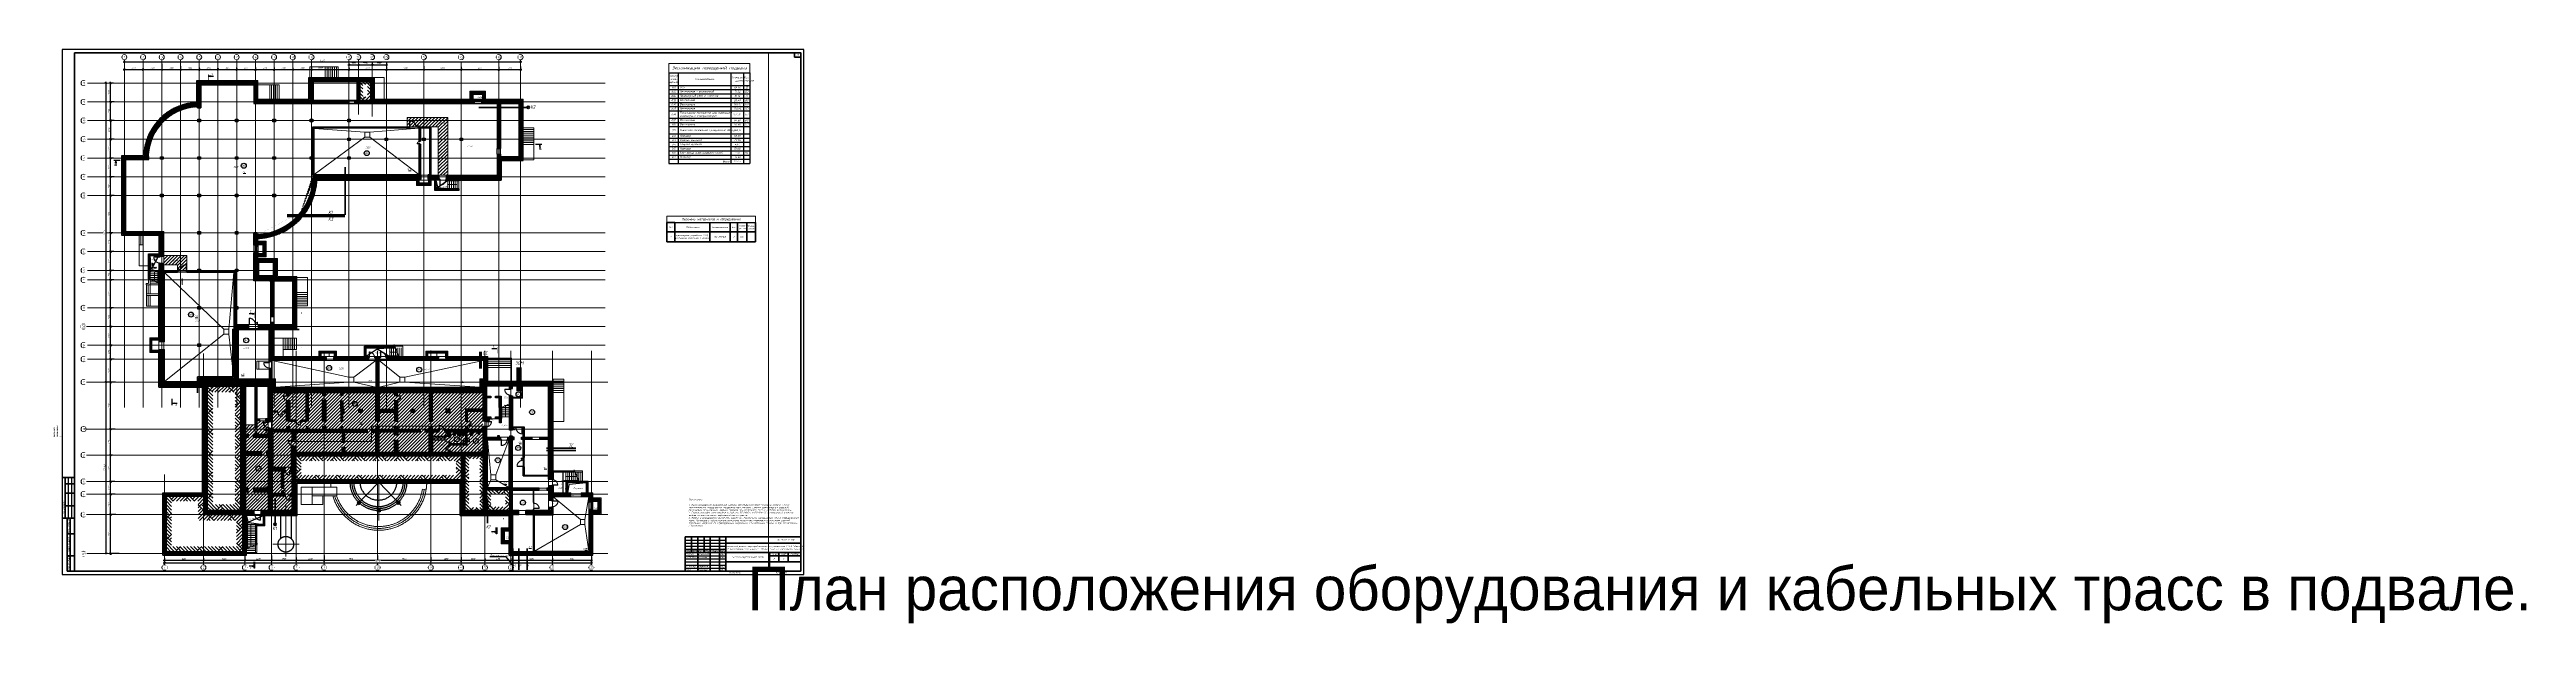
# Paper-space layout '8 План расположения оборудования и кабельных трасс в подвале.' of a CAD drawing. Extents: x -20 to 3950, y -79 to 841.
# The model-space entities are those that its viewports show. They can reach past a viewport. Long polylines and large blocks are cut down to what shows.
import ezdxf
from ezdxf import colors
from ezdxf.entities.mleader import LeaderData, LeaderLine
from ezdxf.enums import TextEntityAlignment as Align
from ezdxf.math import Vec2, Vec3

# ---------------------------------------------------------------- set-up
doc = ezdxf.new("R2018")
doc.units = 0
doc.header["$LTSCALE"] = 100
doc.header["$PDMODE"] = 1
doc.header["$PDSIZE"] = 200
for name, pattern in [('ACAD_ISO03W100', [30, 12, -18]), ('ADSK_Штриховая_ш2 п1', [3, 2, -1]), ('CENTER', [2, 1.25, -0.25, 0.25, -0.25]), ('DASHED', [19.05, 12.7, -6.35]), ('HIDDEN', [6, 4, -2]), ('TRATTEGGIATA', [0.75, 0.5, -0.25]), ('Штрих', [6.35, 3.175, -3.175])]:
    doc.linetypes.add(name, pattern=pattern)
doc.layers.get('Defpoints').update_dxf_attribs({"color": 42})
for name, color, linetype, lineweight in [('!!!_АР_перегородки блоки', 7, 'Continuous', 5), ('1 этаж тонкие линии!', 250, 'Continuous', 0), ('_АР ТЕКСТ', 250, 'Continuous', 25), ('_К1', 36, 'Continuous', 35), ('_К2', 42, 'Continuous', 35), ('KR_STRIH', 8, 'Continuous', 0), ('АР штриховка стен', 250, 'Continuous', 9), ('АР_Двери', 5, 'Continuous', 18), ('АР_Колонны', 5, 'Continuous', 30), ('АР_Колонны Штрих', 250, 'Continuous', 5), ('АР_Лестницы', 250, 'Continuous', 15), ('АР_Лестницы ограждение', 94, 'Continuous', 25), ('АР_Маркер экспликации', 239, 'Continuous', 13), ('АР_МосжилНии_Стены', 202, 'Continuous', 30), ('АР_Навесной фасад', 5, 'Continuous', 5), ('АР_Номер помещения', 1, 'Continuous', 25), ('АР_Оси', 193, 'Continuous', 9), ('АР_Оси размеры', 164, 'Continuous', 9), ('АР_Отметки', 250, 'Continuous', 15), ('АР_Перегородки газоблок_Штрих', 165, 'Continuous', 5), ('АР_Перегородки кирпич', 244, 'Continuous', 30), ('АР_Перегородки_кирпич_Штрих', 244, 'Continuous', 5), ('АР_Помещения_площадь', 19, 'Continuous', 9), ('АР_Разрезы', 175, 'Continuous', 9), ('АР_Сети', 250, 'Continuous', 30), ('АР_стены', 250, 'Continuous', 30), ('АР_Сущ Несущая стена', 202, 'Continuous', 30), ('АР_тонкая линия', 250, 'Continuous', 0), ('АР_Тонкие', 250, 'Continuous', 5), ('АР_Утеплитель', 250, 'Continuous', 9), ('АР_Штриховка кирпич', 250, 'Continuous', 9), ('АР_Штриховка монолит', 250, 'Continuous', 9), ('Подвал', 250, 'Continuous', 30), ('СОУЭ', 3, 'Continuous', 30), ('СС_СЭС_Кабель', 180, 'Continuous', 30), ('СТЕНЫ несущие ЛИДЕР', 7, 'Continuous', 30), ('текст', 7, 'Continuous', 15), ('тх разм', 250, 'Continuous', 9), ('Штриховка', 7, 'Continuous', 5), ('Эвакуация', 7, 'Continuous', 9)]:
    doc.layers.add(name, color=color, linetype=linetype, lineweight=lineweight)
for name, color, linetype in [('1', 7, 'Continuous'), ('АР_новое окно', 160, 'Continuous'), ('АР_Таблицы', 250, 'Continuous'), ('ВХОДНЫЕ группы Лидер', 250, 'Continuous'), ('Стояки_СС', 20, 'Continuous'), ('Тонкая', 7, 'Continuous'), ('ТХ_сантехника', 253, 'Continuous')]:
    doc.layers.add(name, color=color, linetype=linetype)
doc.layers.add('25. ЗАЛИВКА ЗОН', color=7, linetype='Continuous', lineweight=0, transparency=0.2)
doc.layers.add('Граница ПБ', color=7, linetype='Continuous', lineweight=80, true_color=0xf60404)
doc.layers.get('Тонкая').off()
doc.styles.add('Arial', font='ARIALN.TTF')
doc.styles.add('DEN', font='isocpeui.ttf', dxfattribs={"width": 0.8, "height": 300})
doc.styles.add('ISOCPEUR', font='isocpeui.ttf', dxfattribs={"height": 250})
doc.styles.add('ISOCPEUR_2', font='isocpeur.ttf', dxfattribs={"width": 0.9, "height": 300})
doc.styles.add('METRO-STYLE', font='isocpeur.ttf', dxfattribs={"width": 0.9, "oblique": 15})
doc.styles.get("Standard").update_dxf_attribs({"font": 'arial.ttf'})
doc.styles.add('Архитект', font='isocpeur.ttf', dxfattribs={"width": 0.8, "oblique": 8})
doc.styles.add('Архитектурный размер', font='isocpeur.ttf', dxfattribs={"width": 0.8, "oblique": 8})
doc.styles.add('ГОСТ 2.304', font='CS_Gost2304.shx', dxfattribs={"oblique": 10})
doc.styles.add('М2', font='isocpeui.ttf', dxfattribs={"width": 0.8})
doc.dimstyles.new('R_100', dxfattribs={"dimtxt": 270, "dimasz": 120, "dimexe": 100, "dimexo": 0, "dimgap": 60, "dimtad": 1, "dimdec": 0, "dimrnd": 5, "dimzin": 0, "dimdsep": 46, "dimtxsty": 'ISOCPEUR', "dimblk": 'ARCHTICK', "dimcen": 0, "dimdle": 100, "dimclrd": 256, "dimclre": 256, "dimclrt": 256, "dimadec": 0, "dimazin": 0, "dimtfac": 2, "dimtdec": 0, "dimtofl": 0, "dimtmove": 1, "dimatfit": 3, "dimfxl": 1, "dimtvp": 3, "dimtolj": 1, "dimtzin": 0, "dimarcsym": 0})
doc.dimstyles.new('СПДС', dxfattribs={"dimscale": 100, "dimtxt": 2.5, "dimasz": 2.5, "dimexe": 2, "dimexo": 0.625, "dimgap": 1, "dimtad": 1, "dimdec": 0, "dimrnd": 5, "dimtxsty": 'ГОСТ 2.304', "dimblk": 'OBLIQUE', "dimblk1": 'OBLIQUE', "dimblk2": 'OBLIQUE', "dimcen": 2.5, "dimdle": 2, "dimadec": 0, "dimazin": 2, "dimtfac": 0.75, "dimtdec": 4, "dimtmove": 1, "dimatfit": 3, "dimfxl": 1, "dimtfill": 1, "dimtolj": 1, "dimarcsym": 1})
pattern_1 = [(45, (731759.35, -210952.4), (-132.58252, 132.58252), []), (45, (731847.74, -210952.4), (-132.58252, 132.58252), [])]
pattern_2 = [(135, (731759.5, -210952.4), (-3394.113, 0), [2400, -2400]), (135, (732042.4, -210669.6), (-3394.113, 0), [2400, -2400]), (135, (732325.2, -210386.7), (-3394.113, 0), [2400, -2400]), (135, (732608, -210103.9), (-3394.113, 0), [2400, -2400]), (135, (732891, -209821), (-3394.113, 0), [2400, -2400]), (135, (733173.7, -209538.2), (-3394.113, 0), [2400, -2400]), (135, (733456.6, -209255.3), (-3394.113, 0), [2400, -2400]), (45, (730062.5, -209255.3), (3394.113, 0), [2400, -2400]), (45, (729779.6, -208972.5), (3394.113, 0), [2400, -2400]), (45, (729496.8, -208689.7), (3394.113, 0), [2400, -2400]), (45, (729214, -208406.8), (3394.113, 0), [2400, -2400]), (45, (728931, -208124), (3394.113, 0), [2400, -2400]), (45, (728648.3, -207841.1), (3394.113, 0), [2400, -2400]), (45, (728365.4, -207558.3), (3394.113, 0), [2400, -2400])]
pattern_3 = [(45, (715666.88, -210854.88), (-132.58252, 132.58252), []), (45, (715755.27, -210854.88), (-132.58252, 132.58252), [])]
pattern_4 = [(45, (716470.09, -210952.4), (-132.58252, 132.58252), []), (45, (716558.47, -210952.4), (-132.58252, 132.58252), [])]
pattern_5 = [(45, (-566792.37, -46525.53), (-132.58252, 132.58252), []), (45, (-566703.98, -46525.53), (-132.58252, 132.58252), [])]
pattern_6 = [(45, (-566659.32, -46129.6), (-132.58252, 132.58252), []), (45, (-566570.93, -46129.6), (-132.58252, 132.58252), [])]
pattern_7 = [(45, (731759.35, -210952.394), (-44.194174, 44.194174), []), (135, (731759.35, -210952.394), (-44.194174, -44.194174), [])]
pattern_8 = [(45, (731759.35, -210952.4), (-88.388348, 88.388348), []), (45, (731847.74, -210952.4), (-88.388348, 88.388348), [156.25, -31.25, 0, -31.25])]
pattern_9 = [(135, (731759.35, -210952.39), (-61.871843, -61.871843), []), (225, (731759.35, -210952.39), (61.871843, -61.871843), [])]
pattern_10 = [(135, (731759.35, -210952.394), (-44.194174, -44.194174), []), (225, (731759.35, -210952.394), (44.194174, -44.194174), [])]
pattern_11 = [(225, (731759.35, -210952.4), (265.16504, -265.16504), [])]
pattern_12 = [(45, (728801.85, -210952.394), (-44.194174, 44.194174), []), (135, (728801.85, -210952.394), (-44.194174, -44.194174), [])]
pattern_13 = [(315.065263, (731759.35, -210952.39), (61.801328, 61.942279), []), (45.065263, (731759.35, -210952.39), (-61.942279, 61.801328), [])]

# ---------------------------------------------------------------- blocks, each defined once
blk = doc.blocks.new('*U1136')
at = {"linetype": 'Continuous', "lineweight": 25}
for p, q in [((1189, 841), (0, 841)), ((0, 841), (0, 0)), ((1189, 0), (1189, 841)), ((10, 155), (10, 90)), ((15, 155), (15, 90)), ((999, 55), (1064, 55)), ((999, 50), (1064, 50)), ((999, 45), (1064, 45)), ((0, 0), (1189, 0)), ((999, 30), (1064, 30)), ((999, 25), (1064, 25)), ((999, 20), (1064, 20)), ((999, 15), (1064, 15)), ((999, 10), (1064, 10))]:
    blk.add_line(p, q, dxfattribs=at)
at = {"linetype": 'Continuous', "lineweight": 60}
for p, q in [((1184, 836), (20, 836)), ((20, 836), (20, 5)), ((1184, 5), (1184, 836)), ((20, 155), (0, 155)), ((5, 155), (5, 90)), ((20, 145), (5, 145)), ((20, 130), (5, 130)), ((20, 90), (0, 90)), ((20, 110), (5, 110)), ((8, 90), (8, 5)), ((13, 90), (13, 5)), ((8, 65), (20, 65)), ((999, 60), (1184, 60)), ((999, 5), (999, 60)), ((999, 40), (1064, 40)), ((1009, 60), (1009, 35)), ((1019, 60), (1019, 5)), ((1029, 60), (1029, 35)), ((1039, 60), (1039, 5)), ((1054, 60), (1054, 5)), ((1064, 5), (1064, 60)), ((1064, 50), (1184, 50)), ((1184, 5), (1184, 60)), ((8, 30), (20, 30)), ((8, 5), (20, 5)), ((20, 5), (1184, 5)), ((999, 35), (1184, 35)), ((1064, 20), (1184, 20)), ((1134, 35), (1134, 5)), ((1134, 30), (1184, 30)), ((1149, 35), (1149, 20)), ((1164, 35), (1164, 20))]:
    blk.add_line(p, q, dxfattribs=at)
at = {"linetype": 'Continuous', "lineweight": 40}
blk.add_line((1134, 5), (1134, 35), dxfattribs=at)
at = {"lineweight": 60}
blk.add_lwpolyline([(1174, 829), (1184, 829), (1184, 836), (1174, 836)], close=True, dxfattribs=at)
at = {"linetype": 'Continuous', "rotation": 90, "style": 'ISOCPEUR'}
for s, insert, char_height, width, attachment_point in [('########################', (-12.5, 176), 2.5, 19, 4), ('#####', (-12.5, 215), 2.5, 10, 5), ('#########################', (-7.5, 176), 2.5, 19, 4), ('#####', (-7.5, 215), 2.5, 10, 5), ('#####', (-2.5, 215), 2.5, 10, 5), ('Согласовано', (-17.5, 172.5), 3, 35, 5), ('Гл. спец ВК', (-12.5, 156), 2.5, 19, 4), ('Гл. спец ЭОМ', (-7.5, 156), 2.5, 19, 4), ('######################', (-7.5, 111), 2.5, 19, 4), ('########################', (-2.5, 111), 2.5, 19, 4), ('#####', (-12.5, 150), 2.5, 10, 5), ('######', (-12.5, 111), 2.5, 19, 4), ('#####', (-7.5, 150), 2.5, 10, 5), ('#####', (-2.5, 150), 2.5, 10, 5), ('ГАП', (-12.5, 91), 2.5, 19, 4), ('Гл. констр. ', (-7.5, 91), 2.5, 19, 4), ('Гл. спец ОВ', (-2.5, 91), 2.5, 19, 4), ('Согласовано', (2.5, 107.5), 2.5, 35, 5), ('Взам. инв. №', (10.5, 77.5), 2.5, 25, 5), ('Подп. и дата', (10.5, 47.5), 2.5, 35, 5), ('Инв. № подл.', (10.5, 17.5), 2.5, 25, 5)]:
    blk.add_mtext(s, dxfattribs=dict(at, insert=insert, char_height=char_height, width=width, attachment_point=attachment_point))
at = {"linetype": 'Continuous', "char_height": 2.5, "style": 'ISOCPEUR'}
for s, insert, width, attachment_point in [('Капитальный ремонт общеобразовательного учреждения (ГБОУ "Школа № 429"). расположеного по адресу: г. Москва, 5-ая ул. Соколиной Горы д. 14', (1124, 42.5), 120, 5), ('16-25//Г-Р-СДС', (1174, 55), 110, 6), ('Разраб.', (1000, 32.5), 19, 4), ('Проверил', (1000, 27.5), 19, 4), ('Н. контр.', (1000, 12.5), 19, 4), ('ГИП', (1000, 7.5), 19, 4), ('Сошников', (1020, 32.5), 19, 4), ('Поляков', (1020, 27.5), 19, 4), ('Воробьев', (1020, 12.5), 19, 4), ('Маркова', (1020, 7.5), 19, 4), ('06.26', (1055.3, 32.5), 10, 4), ('06.26', (1055.3, 27.5), 10, 4), ('06.26', (1055.3, 12.5), 10, 4), ('06.26', (1055.3, 7.4), 10, 4), ('Копировал', (1078.5, 2.5), 25, 5), ('Р', (1141.5, 25), 15, 5), ('Формат', (1149.5, 2.5), 16, 5)]:
    blk.add_mtext(s, dxfattribs=dict(at, insert=insert, width=width, attachment_point=attachment_point))
at = {"char_height": 2.5, "attachment_point": 5, "style": 'ISOCPEUR'}
for s, insert, width in [('Изм.', (1004, 37.5), 10), ('Кол.уч', (1014, 37.5), 10), ('Лист', (1024, 37.5), 10), ('№док', (1034, 37.5), 10), ('Подп.', (1046.5, 37.5), 15), ('Дата', (1059, 37.5), 10), ('Стадия', (1141.5, 32.5), 15), ('Лист', (1156.5, 32.5), 15), ('Листов', (1174, 32.5), 20)]:
    blk.add_mtext(s, dxfattribs=dict(at, insert=insert, width=width))
at = {"linetype": 'Continuous', "insert": (1099, 27.5), "char_height": 2.5, "width": 70, "attachment_point": 5, "line_spacing_factor": 0.8, "style": 'ISOCPEUR'}
blk.add_mtext('Система двухсторонней связи', dxfattribs=at)
at = {"style": 'ISOCPEUR'}
for tag, p in [('Сквозная_нумерация', (1179, 832.5)), ('Форма3_номер_листа', (1156.5, 25)), ('Форма3_количество_листов', (1174, 25))]:
    blk.add_attdef(tag, text='', height=2.5, dxfattribs=at).set_placement(p, align=Align.MIDDLE_CENTER)
blk.add_attdef('Форма3_дополнительный_шифр', text='', height=2.5, dxfattribs=at).set_placement((1174, 55), align=Align.MIDDLE_LEFT)
at = {"lineweight": 30, "flags": 104}
blk.add_attdef('Форма3_наименование_чертежа', text='', height=2.5, dxfattribs=at).set_placement((1099, 12.5), align=Align.MIDDLE_CENTER)
at = {"style": 'ISOCPEUR', "flags": 8}
blk.add_attdef('Формат', (1157.5, 1.5), '', height=2.5, dxfattribs=at)
blk.add_wipeout([(-20, 220), (-0.5, 220), (-0.5, 90), (-20, 90)])
blk = doc.blocks.new('*U298')
at = {"layer": 'АР_новое окно', "color": 8, "lineweight": 20}
for p, q in [((0, 1210), (-70, 1210)), ((0, 0), (-70, 0))]:
    blk.add_line(p, q, dxfattribs=at)
at = {"layer": 'АР_новое окно', "color": 8}
for p, q in [((-70, 1210), (-70, 0)), ((-70, 0), (-70, 1210)), ((0, 1140), (-70, 1140)), ((0, 70), (-70, 70)), ((-35, 1140), (-35, 70)), ((0, 1210), (0, 0))]:
    blk.add_line(p, q, dxfattribs=at)
blk = doc.blocks.new('*U79')
h = blk.add_hatch(color=8)
h.dxf.hatch_style = 1
edge = h.paths.add_edge_path()
edge.add_arc((0, 0), 27.6, 359.64, 719.64)
h = blk.add_hatch(color=8)
h.dxf.hatch_style = 1
h.paths.add_polyline_path([(300, -44), (300, 44), (600, 0)])
at = {"color": 8}
blk.add_line((600, 0), (0, 0), dxfattribs=at)
blk.add_lwpolyline([(300, 44), (300, -44), (600, 0), (300, 44)], dxfattribs=at)
blk.add_circle((0, 0), 27.6, dxfattribs=at)
blk = doc.blocks.new('_DotSmall')
at = {"color": 0, "linetype": 'ByBlock', "const_width": 0.5}
blk.add_lwpolyline([(-0.0625, 0, 1), (0.0625, 0, 1)], format="xyb", close=True, dxfattribs=at)
blk = doc.blocks.new('унитаз поликлиники')
at = {"color": 8}
for p, q in [((0, 175), (0, -175)), ((0, 175), (420, 175)), ((126, 87), (100, 87)), ((112, 73), (112, 100)), ((420, 139), (150, 139)), ((420, 129), (157, 129)), ((192, -34), (192, 34)), ((242, 44), (202, 44)), ((494, 57), (494, -57)), ((504, 55), (504, -55)), ((540, 55), (540, -55)), ((0, -175), (420, -175)), ((126, -87), (99, -86)), ((112, -73), (112, -100)), ((420, -139), (148, -139)), ((420, -129), (155, -129)), ((242, -44), (202, -44))]:
    blk.add_line(p, q, dxfattribs=at)
for centre, radius, start, end in [((242, 0), 43.7, 270, 90), ((420, 55), 120, 0, 90), ((420, 55), 83.5, 359.86187, 90.33349), ((420, 55), 74, 0, 90), ((420, -55), 120, 270, 0), ((420, -55), 84, 270, 0), ((420, -55), 74, 270, 358.40182)]:
    blk.add_arc(centre, radius, start, end, dxfattribs=at)
at = {"color": 8, "extrusion": (0, 0, -1)}
for centre, major_axis, ratio, start_param, end_param in [((112, 87), (3.55, 3.55), 1, 5.5040247, 11.78721), ((1158, 0), (-731, -726), 0.9937751, 0.6598492, 0.9109191), ((984, 0), (-23, -941), 0.8972801, 1.4222577, 1.6778468), ((150, 127), (-5.6, -10.5), 0.8213731, 1.2692113, 2.5706692), ((154, 120), (-5.61, -7.72), 0.7980925, 1.2329243, 2.6867229), ((148, -127), (5.4, -10.4), 0.8364428, 0.5611398, 1.8775766), ((155, -117), (5.3, -10.4), 0.8429843, 0.5499025, 1.8818997), ((202, -33), (4.12, -9.49), 0.964797, 0.42926, 1.9434133)]:
    blk.add_ellipse(centre, major_axis=major_axis, ratio=ratio, start_param=start_param, end_param=end_param, dxfattribs=at)
at = {"color": 8}
for centre, major_axis, ratio, start_param, end_param in [((202, 33), (4.12, 9.49), 0.964797, 0.42926, 1.9434133), ((112, -87), (3.54, -3.55), 1, 5.5040247, 11.78721)]:
    blk.add_ellipse(centre, major_axis=major_axis, ratio=ratio, start_param=start_param, end_param=end_param, dxfattribs=at)
blk = doc.blocks.new('Из_буфера27431')
at = {"color": 8, "linetype": 'Continuous', "lineweight": 5}
for p, q in [((-139, 11), (-86, 18)), ((-139, 11), (-86, 18)), ((-76, 21), (-34, 25)), ((-76, 21), (-34, 25)), ((-59, 14), (-74, 14)), ((-59, 14), (-74, 14)), ((-59, -14), (-59, 14)), ((-59, -14), (-59, 14)), ((-86, -18), (-139, -11)), ((-86, -18), (-139, -11)), ((-34, -25), (-76, -21)), ((-34, -25), (-76, -21)), ((-74, -14), (-59, -14)), ((-74, -14), (-59, -14))]:
    blk.add_line(p, q, dxfattribs=at)
for points in [[(0, -260), (-380, -260), (-380, 260), (0, 260)], [(-59, -210), (-339, -210), (-339, 210), (-59, 210)], [(-59, -210), (-339, -210), (-339, 210), (-59, 210)]]:
    blk.add_lwpolyline(points, close=True, dxfattribs=at)
for centre, radius, start, end in [((-137, 0), 11.2, 97.13892, 262.86108), ((-137, 0), 11.2, 97.13892, 262.86108), ((-74, 0), 21.1, 122.77103, 237.22897), ((-74, 0), 21.1, 122.77103, 237.22897), ((-74, 0), 13.6, 90, 270), ((-74, 0), 13.6, 90, 270), ((-74, 0), 21.1, 95.16961, 122.77103), ((-74, 0), 21.1, 95.16961, 122.77103), ((-34, 0), 25, 270, 90), ((-34, 0), 25, 270, 90), ((-74, 0), 21.1, 237.22897, 264.83039), ((-74, 0), 21.1, 237.22897, 264.83039)]:
    blk.add_arc(centre, radius, start, end, dxfattribs=at)
blk = doc.blocks.new('Писуар')
at = {"color": 8}
for points in [[(0, 53), (116, 53, 0.3288677), (164, 90, 0.0669989), (145, 234, 0.1722095), (82, 318, 0.1432854), (0, 342, 0.1432854), (-82, 318, 0.1722095), (-145, 234, 0.0669989), (-164, 90)], [(-164, 90, 0.3288677), (-116, 53, 8)], [(-58, 286, 0.1373962), (-106, 222)], [(0, 93, 0.4199956), (-16, 77, 0.1514921), (-11, 66), (0, 66)], [(0, 93, -0.4199956), (16, 77, -0.1514921), (11, 66), (0, 66)], [(58, 286, -0.1373962), (106, 222)]]:
    blk.add_lwpolyline(points, format="xyb", dxfattribs=at)
for points in [[(0, 0), (-164, 0), (-164, 90)], [(0, 53), (-116, 53)], [(0, 0), (164, 0), (164, 90)]]:
    blk.add_lwpolyline(points, dxfattribs=at)
blk.add_lwpolyline([(-21, 0), (21, 0), (21, -16), (-21, -16)], close=True, dxfattribs=at)
for centre, radius, start, end in [((282, 110), 404, 163.87115, 178.96926), ((3, 912), 819, 262.01576, 269.81492), ((0, 187), 115, 90, 120.51024)]:
    blk.add_arc(centre, radius, start, end, dxfattribs=at)
at = {"color": 8, "extrusion": (0, 0, -1)}
for centre, radius, start, end in [((0, 187), 115, 90, 120.51024), ((3, 912), 819, 262.01576, 269.81492), ((282, 110), 404, 163.87115, 178.96926)]:
    blk.add_arc(centre, radius, start, end, dxfattribs=at)
at = {"color": 8}
for points, start_tangent, end_tangent in [([(-122, 117), (-111, 101)], (0.0140374, -0.9999015), (0.9741291, -0.2259923)), ([(122, 117), (111, 101)], (-0.0140374, -0.9999015), (-0.9741291, -0.2259923))]:
    blk.add_spline(points, degree=3, dxfattribs=dict(at, start_tangent=start_tangent, end_tangent=end_tangent))
for points in [[(-11, 132), (-11, 138), (-5, 138), (0, 138)], [(0, 122), (-5, 122), (-11, 127), (-11, 132)], [(11, 132), (11, 138), (5, 138), (0, 138)], [(0, 122), (5, 122), (11, 127), (11, 132)], [(164, 90), (159, 69), (138, 53), (116, 53)]]:
    blk.add_open_spline(points, degree=3, dxfattribs=at)
blk = doc.blocks.new('A$C60573c2e')
at = {"layer": 'АР_Разрезы', "ltscale": 100}
h = blk.add_hatch(color=8, dxfattribs=at)
h.dxf.hatch_style = 1
h.paths.add_polyline_path([(13494, 509), (13424, 509), (13424, 1414), (13494, 1414)])
h.paths.add_polyline_path([(13795, 1063), (13494, 1114), (13795, 1114)])
h.paths.add_polyline_path([(13795, 1114), (13494, 1114), (13795, 1164)])
h = blk.add_hatch(color=8, dxfattribs=at)
h.dxf.hatch_style = 1
h.paths.add_polyline_path([(65884, -9869), (65884, -9799), (66884, -9799), (66884, -9869)])
h.paths.add_polyline_path([(66534, -10170), (66584, -9869), (66584, -10170)])
h.paths.add_polyline_path([(66584, -10170), (66584, -9869), (66634, -10170)])
h = blk.add_hatch(color=8, dxfattribs=at)
h.dxf.hatch_style = 1
h.paths.add_polyline_path([(-689, -12469), (-689, -12399), (-1689, -12399), (-1689, -12469)])
h.paths.add_polyline_path([(-1339, -12769), (-1389, -12469), (-1389, -12769)])
h.paths.add_polyline_path([(-1389, -12769), (-1389, -12469), (-1440, -12769)])
h = blk.add_hatch(color=8, dxfattribs=at)
h.dxf.hatch_style = 1
h.paths.add_polyline_path([(20810, -37642), (20880, -37642), (20880, -36642), (20810, -36642)])
h.paths.add_polyline_path([(20509, -36993), (20810, -36942), (20509, -36942)])
h.paths.add_polyline_path([(20509, -36942), (20810, -36942), (20509, -36892)])
h = blk.add_hatch(color=8, dxfattribs=at)
h.dxf.hatch_style = 1
h.paths.add_polyline_path([(59699, -43275), (59769, -43275), (59769, -42275), (59699, -42275)])
h.paths.add_polyline_path([(59398, -42625), (59699, -42575), (59398, -42575)])
h.paths.add_polyline_path([(59398, -42575), (59699, -42575), (59398, -42525)])
h = blk.add_hatch(color=8, dxfattribs=at)
h.dxf.hatch_style = 1
h.paths.add_polyline_path([(7699, -50578), (7629, -50578), (7629, -51578), (7699, -51578)])
h.paths.add_polyline_path([(7999, -51228), (7699, -51278), (7999, -51278)])
h.paths.add_polyline_path([(7999, -51278), (7699, -51278), (7999, -51328)])
h = blk.add_hatch(color=8, dxfattribs=at)
h.dxf.hatch_style = 1
h.paths.add_polyline_path([(59606, -71214), (59676, -71214), (59676, -72214), (59606, -72214)])
h.paths.add_polyline_path([(59306, -71864), (59606, -71914), (59306, -71914)])
h.paths.add_polyline_path([(59306, -71914), (59606, -71914), (59306, -71964)])
h = blk.add_hatch(color=8, dxfattribs=at)
h.dxf.hatch_style = 1
h.paths.add_polyline_path([(20810, -76719), (20880, -76719), (20880, -77719), (20810, -77719)])
h.paths.add_polyline_path([(20509, -77369), (20810, -77419), (20509, -77419)])
h.paths.add_polyline_path([(20509, -77419), (20810, -77419), (20509, -77469)])
at = {"layer": 'АР_Разрезы', "color": 8, "lineweight": 25, "ltscale": 100}
for p, q in [((13795, 1164), (13494, 1114)), ((13494, 1114), (13795, 1063)), ((13795, 1063), (13795, 1164)), ((65884, -9799, -2792), (66884, -9799, -2792)), ((66584, -9869, -2792), (66534, -10170, -2792)), ((66534, -10170, -2792), (66634, -10170, -2792)), ((66634, -10170, -2792), (66584, -9869, -2792)), ((-689, -12399, -2792), (-1689, -12399, -2792)), ((-1440, -12769, -2792), (-1389, -12469, -2792)), ((-1339, -12769, -2792), (-1440, -12769, -2792)), ((-1389, -12469, -2792), (-1339, -12769, -2792)), ((20810, -36942), (20509, -36892)), ((20509, -36892), (20509, -36993)), ((20509, -36993), (20810, -36942)), ((59699, -42575), (59398, -42525)), ((59398, -42525), (59398, -42625)), ((7629, -50578), (7629, -51578)), ((7699, -51278), (7999, -51228)), ((7999, -51328), (7699, -51278)), ((7999, -51228), (7999, -51328)), ((59606, -72214), (59606, -71214)), ((59676, -71214), (59676, -72214)), ((59606, -71914), (59306, -71864)), ((59306, -71864), (59306, -71964)), ((59306, -71964), (59606, -71914)), ((59676, -72214), (59606, -72214)), ((20810, -77419), (20509, -77369)), ((20509, -77369), (20509, -77469)), ((20509, -77469), (20810, -77419)), ((20810, -77719), (20810, -76719)), ((20880, -77719), (20810, -77719)), ((20880, -76719), (20880, -77719))]:
    blk.add_line(p, q, dxfattribs=at)
for points, elevation in [([(13494, 1114), (14278, 1114)], 0), ([(66584, -9869), (66584, -10653)], -2792), ([(-1389, -12469), (-1389, -13252)], -2792), ([(20810, -36942), (20026, -36942)], 0), ([(7699, -51278), (8483, -51278)], 0), ([(20810, -77419), (20026, -77419)], 0)]:
    blk.add_lwpolyline(points, dxfattribs=dict(at, elevation=elevation))
for points in [[(59699, -42575), (58915, -42575)], [(59606, -71914), (58822, -71914)]]:
    blk.add_lwpolyline(points, dxfattribs=at)
at = {"layer": 'АР_Разрезы', "color": 8, "lineweight": 25, "ltscale": 100, "char_height": 350, "width": 583.33, "style": 'METRO-STYLE'}
for s, insert, attachment_point in [('{\\Q0;\\W1;3}', (13944, 1214), 7), ('{\\Q0;\\W1;4}', (66905, -10319, -2792), 3), ('{\\Q0;\\W1;4}', (-1710, -12919, -2792), 1), ('{\\Q0;\\W1;2}', (20360, -36413), 3), ('{\\Q0;\\W1;1}', (59249, -42045), 3), ('{\\Q0;\\W1;3}', (8149, -51378), 1), ('{\\Q0;\\W1;1}', (59156, -72014), 3), ('{\\Q0;\\W1;2}', (20360, -77519), 3)]:
    blk.add_mtext(s, dxfattribs=dict(at, insert=insert, attachment_point=attachment_point))
blk = doc.blocks.new('*U508')
h = blk.add_hatch(color=8)
h.dxf.hatch_style = 1
edge = h.paths.add_edge_path()
edge.add_arc((0, 0), 27.6, 359.64, 719.64)
h = blk.add_hatch(color=8)
h.dxf.hatch_style = 1
h.paths.add_polyline_path([(3300, -44), (3300, 44), (3600, 0)])
at = {"color": 8}
blk.add_line((3600, 0), (0, 0), dxfattribs=at)
blk.add_lwpolyline([(3300, 44), (3300, -44), (3600, 0), (3300, 44)], dxfattribs=at)
blk.add_circle((0, 0), 27.6, dxfattribs=at)
blk = doc.blocks.new('_Oblique')
at = {"color": 0, "linetype": 'ByBlock', "lineweight": -2}
blk.add_line((-0.5, -0.5), (0.5, 0.5), dxfattribs=at)
blk = doc.blocks.new('*D767')
at = {"layer": 'Defpoints', "color": 0, "ltscale": 100, "transparency": 16777216}
for p in [(376375, -149497), (377273, -149497), (377808, -155747)]:
    blk.add_point(p, dxfattribs=at)
at = {"layer": 'АР_Оси размеры', "color": 8, "lineweight": -2, "ltscale": 100, "transparency": 16777216}
for p, q in [((377211, -149497), (376175, -149497)), ((376375, -155947), (376375, -149297)), ((377746, -155747), (376175, -155747))]:
    blk.add_line(p, q, dxfattribs=at)
at = {"layer": 'АР_Оси размеры', "color": 8, "lineweight": -2, "ltscale": 100, "transparency": 16777216, "xscale": 250, "yscale": 250, "zscale": 250}
for p, rotation in [((376375, -149497), 90), ((376375, -155747), 270)]:
    blk.add_blockref('_Oblique', p, dxfattribs=dict(at, rotation=rotation))
at = {"layer": 'АР_Оси размеры', "color": 8, "ltscale": 100, "transparency": 16777216, "insert": (376150, -152622), "char_height": 250, "attachment_point": 5, "rotation": 90, "style": 'ГОСТ 2.304', "bg_fill": 3, "box_fill_scale": 1.1, "bg_fill_color": 256, "bg_fill_true_color": 13158600, "bg_fill_transparency": 0}
blk.add_mtext('\\A1;6250', dxfattribs=at)
blk = doc.blocks.new('*D768')
at = {"layer": 'АР_Оси размеры', "color": 8, "lineweight": -2, "ltscale": 100, "transparency": 16777216}
for p, q in [((377134, -146237), (376175, -146237)), ((376375, -149697), (376375, -146037)), ((377211, -149497), (376175, -149497))]:
    blk.add_line(p, q, dxfattribs=at)
at = {"layer": 'АР_Оси размеры', "color": 8, "lineweight": -2, "ltscale": 100, "transparency": 16777216, "xscale": 250, "yscale": 250, "zscale": 250}
for p, rotation in [((376375, -146237), 90), ((376375, -149497), 270)]:
    blk.add_blockref('_Oblique', p, dxfattribs=dict(at, rotation=rotation))
at = {"layer": 'АР_Оси размеры', "color": 8, "ltscale": 100, "transparency": 16777216, "insert": (376150, -147867), "char_height": 250, "attachment_point": 5, "rotation": 90, "style": 'ГОСТ 2.304', "bg_fill": 3, "box_fill_scale": 1.1, "bg_fill_color": 256, "bg_fill_true_color": 13158600, "bg_fill_transparency": 0}
blk.add_mtext('\\A1;3260', dxfattribs=at)
at = {"layer": 'Defpoints', "color": 0, "ltscale": 100, "transparency": 16777216}
for p in [(376375, -146237), (377196, -146237), (377273, -149497)]:
    blk.add_point(p, dxfattribs=at)
blk = doc.blocks.new('*D769')
at = {"layer": 'АР_Оси размеры', "color": 8, "lineweight": -2, "ltscale": 100, "transparency": 16777216}
for p, q in [((377060, -144207), (376175, -144207)), ((377134, -146237), (376175, -146237)), ((376375, -146437), (376375, -144007))]:
    blk.add_line(p, q, dxfattribs=at)
at = {"layer": 'АР_Оси размеры', "color": 8, "lineweight": -2, "ltscale": 100, "transparency": 16777216, "xscale": 250, "yscale": 250, "zscale": 250}
for p, rotation in [((376375, -144207), 90), ((376375, -146237), 270)]:
    blk.add_blockref('_Oblique', p, dxfattribs=dict(at, rotation=rotation))
at = {"layer": 'АР_Оси размеры', "color": 8, "ltscale": 100, "transparency": 16777216, "insert": (376150, -145222), "char_height": 250, "attachment_point": 5, "rotation": 90, "style": 'ГОСТ 2.304', "bg_fill": 3, "box_fill_scale": 1.1, "bg_fill_color": 256, "bg_fill_true_color": 13158600, "bg_fill_transparency": 0}
blk.add_mtext('\\A1;2030', dxfattribs=at)
at = {"layer": 'Defpoints', "color": 0, "ltscale": 100, "transparency": 16777216}
for p in [(376375, -144207), (377122, -144207), (377196, -146237)]:
    blk.add_point(p, dxfattribs=at)
blk = doc.blocks.new('*D770')
at = {"layer": 'АР_Оси размеры', "color": 8, "lineweight": -2, "ltscale": 100, "transparency": 16777216}
for p, q in [((376662, -139957), (376175, -139957)), ((376375, -144407), (376375, -139757)), ((377060, -144207), (376175, -144207))]:
    blk.add_line(p, q, dxfattribs=at)
at = {"layer": 'АР_Оси размеры', "color": 8, "lineweight": -2, "ltscale": 100, "transparency": 16777216, "xscale": 250, "yscale": 250, "zscale": 250}
for p, rotation in [((376375, -139957), 90), ((376375, -144207), 270)]:
    blk.add_blockref('_Oblique', p, dxfattribs=dict(at, rotation=rotation))
at = {"layer": 'АР_Оси размеры', "color": 8, "ltscale": 100, "transparency": 16777216, "insert": (376150, -142082), "char_height": 250, "attachment_point": 5, "rotation": 90, "style": 'ГОСТ 2.304', "bg_fill": 3, "box_fill_scale": 1.1, "bg_fill_color": 256, "bg_fill_true_color": 13158600, "bg_fill_transparency": 0}
blk.add_mtext('\\A1;4250', dxfattribs=at)
at = {"layer": 'Defpoints', "color": 0, "ltscale": 100, "transparency": 16777216}
for p in [(376375, -139957), (376724, -139957), (377122, -144207)]:
    blk.add_point(p, dxfattribs=at)
blk = doc.blocks.new('*D771')
at = {"layer": 'АР_Оси размеры', "color": 8, "lineweight": -2, "ltscale": 100, "transparency": 16777216}
for p, q in [((377130, -135787), (376175, -135787)), ((376375, -140157), (376375, -135587)), ((376662, -139957), (376175, -139957))]:
    blk.add_line(p, q, dxfattribs=at)
at = {"layer": 'АР_Оси размеры', "color": 8, "lineweight": -2, "ltscale": 100, "transparency": 16777216, "xscale": 250, "yscale": 250, "zscale": 250}
for p, rotation in [((376375, -135787), 90), ((376375, -139957), 270)]:
    blk.add_blockref('_Oblique', p, dxfattribs=dict(at, rotation=rotation))
at = {"layer": 'АР_Оси размеры', "color": 8, "ltscale": 100, "transparency": 16777216, "insert": (376150, -137872), "char_height": 250, "attachment_point": 5, "rotation": 90, "style": 'ГОСТ 2.304', "bg_fill": 3, "box_fill_scale": 1.1, "bg_fill_color": 256, "bg_fill_true_color": 13158600, "bg_fill_transparency": 0}
blk.add_mtext('\\A1;4170', dxfattribs=at)
at = {"layer": 'Defpoints', "color": 0, "ltscale": 100, "transparency": 16777216}
for p in [(376375, -135787), (377192, -135787), (376724, -139957)]:
    blk.add_point(p, dxfattribs=at)
blk = doc.blocks.new('*D772')
at = {"layer": 'Defpoints', "color": 0, "ltscale": 100, "transparency": 16777216}
for p in [(376375, -128267), (377253, -128267), (377192, -135787)]:
    blk.add_point(p, dxfattribs=at)
at = {"layer": 'АР_Оси размеры', "color": 8, "lineweight": -2, "ltscale": 100, "transparency": 16777216}
for p, q in [((377191, -128267), (376175, -128267)), ((376375, -135987), (376375, -128067)), ((377130, -135787), (376175, -135787))]:
    blk.add_line(p, q, dxfattribs=at)
at = {"layer": 'АР_Оси размеры', "color": 8, "lineweight": -2, "ltscale": 100, "transparency": 16777216, "xscale": 250, "yscale": 250, "zscale": 250}
for p, rotation in [((376375, -128267), 90), ((376375, -135787), 270)]:
    blk.add_blockref('_Oblique', p, dxfattribs=dict(at, rotation=rotation))
at = {"layer": 'АР_Оси размеры', "color": 8, "ltscale": 100, "transparency": 16777216, "insert": (376150, -132027), "char_height": 250, "attachment_point": 5, "rotation": 90, "style": 'ГОСТ 2.304', "bg_fill": 3, "box_fill_scale": 1.1, "bg_fill_color": 256, "bg_fill_true_color": 13158600, "bg_fill_transparency": 0}
blk.add_mtext('\\A1;7520', dxfattribs=at)
blk = doc.blocks.new('*D773')
at = {"layer": 'АР_Оси размеры', "color": 8, "lineweight": -2, "ltscale": 100, "transparency": 16777216}
for p, q in [((376961, -124602), (376175, -124602)), ((376375, -128467), (376375, -124402)), ((377191, -128267), (376175, -128267))]:
    blk.add_line(p, q, dxfattribs=at)
at = {"layer": 'АР_Оси размеры', "color": 8, "lineweight": -2, "ltscale": 100, "transparency": 16777216, "xscale": 250, "yscale": 250, "zscale": 250}
for p, rotation in [((376375, -124602), 90), ((376375, -128267), 270)]:
    blk.add_blockref('_Oblique', p, dxfattribs=dict(at, rotation=rotation))
at = {"layer": 'АР_Оси размеры', "color": 8, "ltscale": 100, "transparency": 16777216, "insert": (376150, -126434), "char_height": 250, "attachment_point": 5, "rotation": 90, "style": 'ГОСТ 2.304', "bg_fill": 3, "box_fill_scale": 1.1, "bg_fill_color": 256, "bg_fill_true_color": 13158600, "bg_fill_transparency": 0}
blk.add_mtext('\\A1;3665', dxfattribs=at)
at = {"layer": 'Defpoints', "color": 0, "ltscale": 100, "transparency": 16777216}
for p in [(376375, -124602), (377023, -124602), (377253, -128267)]:
    blk.add_point(p, dxfattribs=at)
blk = doc.blocks.new('*D753')
at = {"layer": 'АР_Оси размеры', "color": 8, "lineweight": -2, "ltscale": 100, "transparency": 16777216}
for p, q in [((376654, -122352), (376175, -122352)), ((376375, -124802), (376375, -122152)), ((376961, -124602), (376175, -124602))]:
    blk.add_line(p, q, dxfattribs=at)
at = {"layer": 'АР_Оси размеры', "color": 8, "lineweight": -2, "ltscale": 100, "transparency": 16777216, "xscale": 250, "yscale": 250, "zscale": 250}
for p, rotation in [((376375, -122352), 90), ((376375, -124602), 270)]:
    blk.add_blockref('_Oblique', p, dxfattribs=dict(at, rotation=rotation))
at = {"layer": 'АР_Оси размеры', "color": 8, "ltscale": 100, "transparency": 16777216, "insert": (376150, -123477), "char_height": 250, "attachment_point": 5, "rotation": 90, "style": 'ГОСТ 2.304', "bg_fill": 3, "box_fill_scale": 1.1, "bg_fill_color": 256, "bg_fill_true_color": 13158600, "bg_fill_transparency": 0}
blk.add_mtext('\\A1;2250', dxfattribs=at)
at = {"layer": 'Defpoints', "color": 0, "ltscale": 100, "transparency": 16777216}
for p in [(376375, -122352), (376717, -122352), (377023, -124602)]:
    blk.add_point(p, dxfattribs=at)
blk = doc.blocks.new('*D754')
at = {"layer": 'АР_Оси размеры', "color": 8, "lineweight": -2, "ltscale": 100, "transparency": 16777216}
for p, q in [((376654, -119352), (376175, -119352)), ((376654, -122352), (376175, -122352)), ((376375, -122552), (376375, -119152))]:
    blk.add_line(p, q, dxfattribs=at)
at = {"layer": 'АР_Оси размеры', "color": 8, "lineweight": -2, "ltscale": 100, "transparency": 16777216, "xscale": 250, "yscale": 250, "zscale": 250}
for p, rotation in [((376375, -119352), 90), ((376375, -122352), 270)]:
    blk.add_blockref('_Oblique', p, dxfattribs=dict(at, rotation=rotation))
at = {"layer": 'АР_Оси размеры', "color": 8, "ltscale": 100, "transparency": 16777216, "insert": (376150, -120852), "char_height": 250, "attachment_point": 5, "rotation": 90, "style": 'ГОСТ 2.304', "bg_fill": 3, "box_fill_scale": 1.1, "bg_fill_color": 256, "bg_fill_true_color": 13158600, "bg_fill_transparency": 0}
blk.add_mtext('\\A1;3000', dxfattribs=at)
at = {"layer": 'Defpoints', "color": 0, "ltscale": 100, "transparency": 16777216}
for p in [(376375, -119352), (376717, -119352), (376717, -122352)]:
    blk.add_point(p, dxfattribs=at)
blk = doc.blocks.new('*D755')
at = {"layer": 'АР_Оси размеры', "color": 8, "lineweight": -2, "ltscale": 100, "transparency": 16777216}
for p, q in [((376821, -116352), (376175, -116352)), ((376375, -119552), (376375, -116152)), ((376654, -119352), (376175, -119352))]:
    blk.add_line(p, q, dxfattribs=at)
at = {"layer": 'АР_Оси размеры', "color": 8, "lineweight": -2, "ltscale": 100, "transparency": 16777216, "xscale": 250, "yscale": 250, "zscale": 250}
for p, rotation in [((376375, -116352), 90), ((376375, -119352), 270)]:
    blk.add_blockref('_Oblique', p, dxfattribs=dict(at, rotation=rotation))
at = {"layer": 'АР_Оси размеры', "color": 8, "ltscale": 100, "transparency": 16777216, "insert": (376150, -117852), "char_height": 250, "attachment_point": 5, "rotation": 90, "style": 'ГОСТ 2.304', "bg_fill": 3, "box_fill_scale": 1.1, "bg_fill_color": 256, "bg_fill_true_color": 13158600, "bg_fill_transparency": 0}
blk.add_mtext('\\A1;3000', dxfattribs=at)
at = {"layer": 'Defpoints', "color": 0, "ltscale": 100, "transparency": 16777216}
for p in [(376375, -116352), (376884, -116352), (376717, -119352)]:
    blk.add_point(p, dxfattribs=at)
blk = doc.blocks.new('*D756')
at = {"layer": 'АР_Оси размеры', "color": 8, "lineweight": -2, "ltscale": 100, "transparency": 16777216}
for p, q in [((376875, -111852), (376175, -111852)), ((376375, -116552), (376375, -111652)), ((376821, -116352), (376175, -116352))]:
    blk.add_line(p, q, dxfattribs=at)
at = {"layer": 'АР_Оси размеры', "color": 8, "lineweight": -2, "ltscale": 100, "transparency": 16777216, "xscale": 250, "yscale": 250, "zscale": 250}
for p, rotation in [((376375, -111852), 90), ((376375, -116352), 270)]:
    blk.add_blockref('_Oblique', p, dxfattribs=dict(at, rotation=rotation))
at = {"layer": 'АР_Оси размеры', "color": 8, "ltscale": 100, "transparency": 16777216, "insert": (376150, -114102), "char_height": 250, "attachment_point": 5, "rotation": 90, "style": 'ГОСТ 2.304', "bg_fill": 3, "box_fill_scale": 1.1, "bg_fill_color": 256, "bg_fill_true_color": 13158600, "bg_fill_transparency": 0}
blk.add_mtext('\\A1;4500', dxfattribs=at)
at = {"layer": 'Defpoints', "color": 0, "ltscale": 100, "transparency": 16777216}
for p in [(376375, -111852), (376938, -111852), (376884, -116352)]:
    blk.add_point(p, dxfattribs=at)
blk = doc.blocks.new('*D757')
at = {"layer": 'АР_Оси размеры', "color": 8, "lineweight": -2, "ltscale": 100, "transparency": 16777216}
for p, q in [((376875, -110352), (376175, -110352)), ((376375, -112052), (376375, -110152)), ((376875, -111852), (376175, -111852))]:
    blk.add_line(p, q, dxfattribs=at)
at = {"layer": 'АР_Оси размеры', "color": 8, "lineweight": -2, "ltscale": 100, "transparency": 16777216, "xscale": 250, "yscale": 250, "zscale": 250}
for p, rotation in [((376375, -110352), 90), ((376375, -111852), 270)]:
    blk.add_blockref('_Oblique', p, dxfattribs=dict(at, rotation=rotation))
at = {"layer": 'АР_Оси размеры', "color": 8, "ltscale": 100, "transparency": 16777216, "insert": (376150, -111102), "char_height": 250, "attachment_point": 5, "rotation": 90, "style": 'ГОСТ 2.304', "bg_fill": 3, "box_fill_scale": 1.1, "bg_fill_color": 256, "bg_fill_true_color": 13158600, "bg_fill_transparency": 0}
blk.add_mtext('\\A1;1500', dxfattribs=at)
at = {"layer": 'Defpoints', "color": 0, "ltscale": 100, "transparency": 16777216}
for p in [(376375, -110352), (376938, -110352), (376938, -111852)]:
    blk.add_point(p, dxfattribs=at)
blk = doc.blocks.new('*D758')
at = {"layer": 'АР_Оси размеры', "color": 8, "lineweight": -2, "ltscale": 100, "transparency": 16777216}
for p, q in [((376375, -110552), (376375, -107152)), ((376736, -107352), (376175, -107352)), ((376875, -110352), (376175, -110352))]:
    blk.add_line(p, q, dxfattribs=at)
at = {"layer": 'АР_Оси размеры', "color": 8, "lineweight": -2, "ltscale": 100, "transparency": 16777216, "xscale": 250, "yscale": 250, "zscale": 250}
for p, rotation in [((376375, -107352), 90), ((376375, -110352), 270)]:
    blk.add_blockref('_Oblique', p, dxfattribs=dict(at, rotation=rotation))
at = {"layer": 'АР_Оси размеры', "color": 8, "ltscale": 100, "transparency": 16777216, "insert": (376150, -108852), "char_height": 250, "attachment_point": 5, "rotation": 90, "style": 'ГОСТ 2.304', "bg_fill": 3, "box_fill_scale": 1.1, "bg_fill_color": 256, "bg_fill_true_color": 13158600, "bg_fill_transparency": 0}
blk.add_mtext('\\A1;3000', dxfattribs=at)
at = {"layer": 'Defpoints', "color": 0, "ltscale": 100, "transparency": 16777216}
for p in [(376375, -107352), (376798, -107352), (376938, -110352)]:
    blk.add_point(p, dxfattribs=at)
blk = doc.blocks.new('*D759')
at = {"layer": 'АР_Оси размеры', "color": 8, "lineweight": -2, "ltscale": 100, "transparency": 16777216}
for p, q in [((376736, -104352), (376175, -104352)), ((376375, -107552), (376375, -104152)), ((376875, -107352), (376175, -107352))]:
    blk.add_line(p, q, dxfattribs=at)
at = {"layer": 'АР_Оси размеры', "color": 8, "lineweight": -2, "ltscale": 100, "transparency": 16777216, "xscale": 250, "yscale": 250, "zscale": 250}
for p, rotation in [((376375, -104352), 90), ((376375, -107352), 270)]:
    blk.add_blockref('_Oblique', p, dxfattribs=dict(at, rotation=rotation))
at = {"layer": 'АР_Оси размеры', "color": 8, "ltscale": 100, "transparency": 16777216, "insert": (376150, -105852), "char_height": 250, "attachment_point": 5, "rotation": 90, "style": 'ГОСТ 2.304', "bg_fill": 3, "box_fill_scale": 1.1, "bg_fill_color": 256, "bg_fill_true_color": 13158600, "bg_fill_transparency": 0}
blk.add_mtext('\\A1;3000', dxfattribs=at)
at = {"layer": 'Defpoints', "color": 0, "ltscale": 100, "transparency": 16777216}
for p in [(376375, -104352), (376798, -104352), (376938, -107352)]:
    blk.add_point(p, dxfattribs=at)
blk = doc.blocks.new('*D760')
at = {"layer": 'Defpoints', "color": 0, "ltscale": 100, "transparency": 16777216}
for p in [(376375, -98352), (377029, -98352), (376798, -104352)]:
    blk.add_point(p, dxfattribs=at)
at = {"layer": 'АР_Оси размеры', "color": 8, "lineweight": -2, "ltscale": 100, "transparency": 16777216}
for p, q in [((376966, -98352), (376175, -98352)), ((376375, -104552), (376375, -98152)), ((376736, -104352), (376175, -104352))]:
    blk.add_line(p, q, dxfattribs=at)
at = {"layer": 'АР_Оси размеры', "color": 8, "lineweight": -2, "ltscale": 100, "transparency": 16777216, "xscale": 250, "yscale": 250, "zscale": 250}
for p, rotation in [((376375, -98352), 90), ((376375, -104352), 270)]:
    blk.add_blockref('_Oblique', p, dxfattribs=dict(at, rotation=rotation))
at = {"layer": 'АР_Оси размеры', "color": 8, "ltscale": 100, "transparency": 16777216, "insert": (376150, -101352), "char_height": 250, "attachment_point": 5, "rotation": 90, "style": 'ГОСТ 2.304', "bg_fill": 3, "box_fill_scale": 1.1, "bg_fill_color": 256, "bg_fill_true_color": 13158600, "bg_fill_transparency": 0}
blk.add_mtext('\\A1;6000', dxfattribs=at)
blk = doc.blocks.new('*D761')
at = {"layer": 'АР_Оси размеры', "color": 8, "lineweight": -2, "ltscale": 100, "transparency": 16777216}
for p, q in [((376375, -98552), (376375, -95152)), ((376823, -95352), (376175, -95352)), ((376966, -98352), (376175, -98352))]:
    blk.add_line(p, q, dxfattribs=at)
at = {"layer": 'АР_Оси размеры', "color": 8, "lineweight": -2, "ltscale": 100, "transparency": 16777216, "xscale": 250, "yscale": 250, "zscale": 250}
for p, rotation in [((376375, -95352), 90), ((376375, -98352), 270)]:
    blk.add_blockref('_Oblique', p, dxfattribs=dict(at, rotation=rotation))
at = {"layer": 'АР_Оси размеры', "color": 8, "ltscale": 100, "transparency": 16777216, "insert": (376150, -96852), "char_height": 250, "attachment_point": 5, "rotation": 90, "style": 'ГОСТ 2.304', "bg_fill": 3, "box_fill_scale": 1.1, "bg_fill_color": 256, "bg_fill_true_color": 13158600, "bg_fill_transparency": 0}
blk.add_mtext('\\A1;3000', dxfattribs=at)
at = {"layer": 'Defpoints', "color": 0, "ltscale": 100, "transparency": 16777216}
for p in [(376375, -95352), (376886, -95352), (377029, -98352)]:
    blk.add_point(p, dxfattribs=at)
blk = doc.blocks.new('*D762')
at = {"layer": 'АР_Оси размеры', "color": 8, "lineweight": -2, "ltscale": 100, "transparency": 16777216}
for p, q in [((376823, -92352), (376175, -92352)), ((376375, -95552), (376375, -92152)), ((376966, -95352), (376175, -95352))]:
    blk.add_line(p, q, dxfattribs=at)
at = {"layer": 'АР_Оси размеры', "color": 8, "lineweight": -2, "ltscale": 100, "transparency": 16777216, "xscale": 250, "yscale": 250, "zscale": 250}
for p, rotation in [((376375, -92352), 90), ((376375, -95352), 270)]:
    blk.add_blockref('_Oblique', p, dxfattribs=dict(at, rotation=rotation))
at = {"layer": 'АР_Оси размеры', "color": 8, "ltscale": 100, "transparency": 16777216, "insert": (376150, -93852), "char_height": 250, "attachment_point": 5, "rotation": 90, "style": 'ГОСТ 2.304', "bg_fill": 3, "box_fill_scale": 1.1, "bg_fill_color": 256, "bg_fill_true_color": 13158600, "bg_fill_transparency": 0}
blk.add_mtext('\\A1;3000', dxfattribs=at)
at = {"layer": 'Defpoints', "color": 0, "ltscale": 100, "transparency": 16777216}
for p in [(376375, -92352), (376886, -92352), (377029, -95352)]:
    blk.add_point(p, dxfattribs=at)
blk = doc.blocks.new('*D763')
at = {"layer": 'АР_Оси размеры', "color": 8, "lineweight": -2, "ltscale": 100, "transparency": 16777216}
for p, q in [((376972, -89352), (376175, -89352)), ((376375, -92552), (376375, -89152)), ((376823, -92352), (376175, -92352))]:
    blk.add_line(p, q, dxfattribs=at)
at = {"layer": 'АР_Оси размеры', "color": 8, "lineweight": -2, "ltscale": 100, "transparency": 16777216, "xscale": 250, "yscale": 250, "zscale": 250}
for p, rotation in [((376375, -89352), 90), ((376375, -92352), 270)]:
    blk.add_blockref('_Oblique', p, dxfattribs=dict(at, rotation=rotation))
at = {"layer": 'АР_Оси размеры', "color": 8, "ltscale": 100, "transparency": 16777216, "insert": (376150, -90852), "char_height": 250, "attachment_point": 5, "rotation": 90, "style": 'ГОСТ 2.304', "bg_fill": 3, "box_fill_scale": 1.1, "bg_fill_color": 256, "bg_fill_true_color": 13158600, "bg_fill_transparency": 0}
blk.add_mtext('\\A1;3000', dxfattribs=at)
at = {"layer": 'Defpoints', "color": 0, "ltscale": 100, "transparency": 16777216}
for p in [(376375, -89352), (377034, -89352), (376886, -92352)]:
    blk.add_point(p, dxfattribs=at)
blk = doc.blocks.new('*D764')
at = {"layer": 'АР_Оси размеры', "color": 8, "lineweight": -2, "ltscale": 100, "transparency": 16777216}
for p, q in [((376823, -83352), (376175, -83352)), ((376375, -86552), (376375, -83152)), ((376966, -86352), (376175, -86352))]:
    blk.add_line(p, q, dxfattribs=at)
at = {"layer": 'АР_Оси размеры', "color": 8, "lineweight": -2, "ltscale": 100, "transparency": 16777216, "xscale": 250, "yscale": 250, "zscale": 250}
for p, rotation in [((376375, -83352), 90), ((376375, -86352), 270)]:
    blk.add_blockref('_Oblique', p, dxfattribs=dict(at, rotation=rotation))
at = {"layer": 'АР_Оси размеры', "color": 8, "ltscale": 100, "transparency": 16777216, "insert": (376150, -84852), "char_height": 250, "attachment_point": 5, "rotation": 90, "style": 'ГОСТ 2.304', "bg_fill": 3, "box_fill_scale": 1.1, "bg_fill_color": 256, "bg_fill_true_color": 13158600, "bg_fill_transparency": 0}
blk.add_mtext('\\A1;3000', dxfattribs=at)
at = {"layer": 'Defpoints', "color": 0, "ltscale": 100, "transparency": 16777216}
for p in [(376375, -83352), (376886, -83352), (377029, -86352)]:
    blk.add_point(p, dxfattribs=at)
blk = doc.blocks.new('*D765')
at = {"layer": 'АР_Оси размеры', "color": 8, "lineweight": -2, "ltscale": 100, "transparency": 16777216}
for p, q in [((376823, -80352), (376175, -80352)), ((376966, -83352), (376175, -83352)), ((376375, -83552), (376375, -80152))]:
    blk.add_line(p, q, dxfattribs=at)
at = {"layer": 'АР_Оси размеры', "color": 8, "lineweight": -2, "ltscale": 100, "transparency": 16777216, "xscale": 250, "yscale": 250, "zscale": 250}
for p, rotation in [((376375, -80352), 90), ((376375, -83352), 270)]:
    blk.add_blockref('_Oblique', p, dxfattribs=dict(at, rotation=rotation))
at = {"layer": 'АР_Оси размеры', "color": 8, "ltscale": 100, "transparency": 16777216, "insert": (376150, -81852), "char_height": 250, "attachment_point": 5, "rotation": 90, "style": 'ГОСТ 2.304', "bg_fill": 3, "box_fill_scale": 1.1, "bg_fill_color": 256, "bg_fill_true_color": 13158600, "bg_fill_transparency": 0}
blk.add_mtext('\\A1;3000', dxfattribs=at)
at = {"layer": 'Defpoints', "color": 0, "ltscale": 100, "transparency": 16777216}
for p in [(376375, -80352), (376886, -80352), (377029, -83352)]:
    blk.add_point(p, dxfattribs=at)
blk = doc.blocks.new('*D766')
at = {"layer": 'Defpoints', "color": 0, "ltscale": 100, "transparency": 16777216}
for p in [(375548, -80352), (375548, -128267), (375604, -128267)]:
    blk.add_point(p, dxfattribs=at)
at = {"layer": 'АР_Оси размеры', "color": 8, "lineweight": -2, "ltscale": 100, "transparency": 16777216}
for p, q in [((375604, -80152), (375604, -128467)), ((375611, -80352), (375804, -80352)), ((375611, -128267), (375804, -128267))]:
    blk.add_line(p, q, dxfattribs=at)
at = {"layer": 'АР_Оси размеры', "color": 8, "lineweight": -2, "ltscale": 100, "transparency": 16777216, "xscale": 250, "yscale": 250, "zscale": 250}
for p, rotation in [((375604, -80352), 90), ((375604, -128267), 270)]:
    blk.add_blockref('_Oblique', p, dxfattribs=dict(at, rotation=rotation))
at = {"layer": 'АР_Оси размеры', "color": 8, "ltscale": 100, "transparency": 16777216, "insert": (375379, -104309), "char_height": 250, "attachment_point": 5, "rotation": 90, "style": 'ГОСТ 2.304', "bg_fill": 3, "box_fill_scale": 1.1, "bg_fill_color": 256, "bg_fill_true_color": 13158600, "bg_fill_transparency": 0}
blk.add_mtext('\\A1;47915', dxfattribs=at)
blk = doc.blocks.new('*U294')
at = {"layer": 'АР_новое окно', "color": 8, "lineweight": 20}
for p, q in [((0, 1210), (-70, 1210)), ((0, 0), (-70, 0))]:
    blk.add_line(p, q, dxfattribs=at)
at = {"layer": 'АР_новое окно', "color": 8}
for p, q in [((-70, 1210), (-70, 0)), ((-70, 0), (-70, 1210)), ((0, 1140), (-70, 1140)), ((0, 70), (-70, 70)), ((-35, 1140), (-35, 70)), ((0, 1210), (0, 0))]:
    blk.add_line(p, q, dxfattribs=at)
blk = doc.blocks.new('*U293')
at = {"color": 8}
for points in [[(-55, -80), (-55, 0), (-115, 0), (-115, -40), (-100, -40), (-100, -80), (-55, -80)], [(0, 0), (0, -80), (-55, -80), (-55, 0), (0, 0)], [(-1170, 0), (-1170, -80), (-1115, -80), (-1115, 0), (-1170, 0)], [(-1115, -80), (-1115, 0), (-1055, 0), (-1055, -40), (-1070, -40), (-1070, -80), (-1115, -80)]]:
    blk.add_lwpolyline(points, dxfattribs=at)
blk.add_lwpolyline([(-100, -80), (-100, -1050), (-140, -1050), (-140, -80)], close=True, dxfattribs=at)
at = {"color": 8, "linetype": 'ACAD_ISO03W100', "ltscale": 3}
blk.add_arc((-100, -80), 970, 180, 270, dxfattribs=at)
blk = doc.blocks.new('*U339')
at = {"color": 8}
for points in [[(0, 0), (0, -80), (55, -80), (55, 0), (0, 0)], [(55, -80), (55, 0), (115, 0), (115, -40), (100, -40), (100, -80), (55, -80)], [(475, -80), (475, 0), (415, 0), (415, -40), (430, -40), (430, -80), (475, -80)], [(530, 0), (530, -80), (475, -80), (475, 0), (530, 0)]]:
    blk.add_lwpolyline(points, dxfattribs=at)
blk.add_lwpolyline([(100, -80), (100, -410), (140, -410), (140, -80)], close=True, dxfattribs=at)
at = {"color": 8, "linetype": 'ACAD_ISO03W100', "ltscale": 3}
blk.add_arc((100, -80), 330, 270, 0, dxfattribs=at)
blk = doc.blocks.new('*D774')
at = {"layer": 'АР_Оси размеры', "color": 8, "lineweight": -2, "ltscale": 100, "transparency": 16777216}
for p, q in [((376966, -86352), (376175, -86352)), ((376375, -86152), (376375, -89552)), ((376972, -89352), (376175, -89352))]:
    blk.add_line(p, q, dxfattribs=at)
at = {"layer": 'АР_Оси размеры', "color": 8, "lineweight": -2, "ltscale": 100, "transparency": 16777216, "xscale": 250, "yscale": 250, "zscale": 250}
for p, rotation in [((376375, -86352), 90), ((376375, -89352), 270)]:
    blk.add_blockref('_Oblique', p, dxfattribs=dict(at, rotation=rotation))
at = {"layer": 'АР_Оси размеры', "color": 8, "ltscale": 100, "transparency": 16777216, "insert": (376150, -87852), "char_height": 250, "attachment_point": 5, "rotation": 90, "style": 'ГОСТ 2.304', "bg_fill": 3, "box_fill_scale": 1.1, "bg_fill_color": 256, "bg_fill_true_color": 13158600, "bg_fill_transparency": 0}
blk.add_mtext('\\A1;3000', dxfattribs=at)
at = {"layer": 'Defpoints', "color": 0, "ltscale": 100, "transparency": 16777216}
for p in [(377029, -86352), (376375, -89352), (377034, -89352)]:
    blk.add_point(p, dxfattribs=at)
blk = doc.blocks.new('*U297')
at = {"color": 8}
for points in [[(-55, -80), (-55, 0), (-115, 0), (-115, -40), (-100, -40), (-100, -80), (-55, -80)], [(0, 0), (0, -80), (-55, -80), (-55, 0), (0, 0)], [(-1170, 0), (-1170, -80), (-1115, -80), (-1115, 0), (-1170, 0)], [(-1115, -80), (-1115, 0), (-1055, 0), (-1055, -40), (-1070, -40), (-1070, -80), (-1115, -80)]]:
    blk.add_lwpolyline(points, dxfattribs=at)
blk.add_lwpolyline([(-100, -80), (-100, -1050), (-140, -1050), (-140, -80)], close=True, dxfattribs=at)
at = {"color": 8, "linetype": 'ACAD_ISO03W100', "ltscale": 3}
blk.add_arc((-100, -80), 970, 180, 270, dxfattribs=at)
blk = doc.blocks.new('*U303')
h = blk.add_hatch(color=8)
h.dxf.hatch_style = 1
edge = h.paths.add_edge_path()
edge.add_arc((0, 0), 27.6, 359.64, 719.64)
h = blk.add_hatch(color=8)
h.dxf.hatch_style = 1
h.paths.add_polyline_path([(1199, -44), (1199, 44), (1499, 0)])
at = {"color": 8}
blk.add_line((1499, 0), (0, 0), dxfattribs=at)
blk.add_lwpolyline([(1199, 44), (1199, -44), (1499, 0), (1199, 44)], dxfattribs=at)
blk.add_circle((0, 0), 27.6, dxfattribs=at)
blk = doc.blocks.new('*U295')
at = {"color": 8}
for points in [[(-55, -80), (-55, 0), (-115, 0), (-115, -40), (-100, -40), (-100, -80), (-55, -80)], [(0, 0), (0, -80), (-55, -80), (-55, 0), (0, 0)], [(-1030, 0), (-1030, -80), (-975, -80), (-975, 0), (-1030, 0)], [(-975, -80), (-975, 0), (-915, 0), (-915, -40), (-930, -40), (-930, -80), (-975, -80)]]:
    blk.add_lwpolyline(points, dxfattribs=at)
blk.add_lwpolyline([(-100, -80), (-100, -910), (-140, -910), (-140, -80)], close=True, dxfattribs=at)
at = {"color": 8, "linetype": 'ACAD_ISO03W100', "ltscale": 3}
blk.add_arc((-100, -80), 830, 180, 270, dxfattribs=at)
blk = doc.blocks.new('*U307')
at = {"color": 8}
for points in [[(-55, -80), (-55, 0), (-115, 0), (-115, -40), (-100, -40), (-100, -80), (-55, -80)], [(0, 0), (0, -80), (-55, -80), (-55, 0), (0, 0)], [(-1070, 0), (-1070, -80), (-1015, -80), (-1015, 0), (-1070, 0)], [(-1015, -80), (-1015, 0), (-955, 0), (-955, -40), (-970, -40), (-970, -80), (-1015, -80)]]:
    blk.add_lwpolyline(points, dxfattribs=at)
blk.add_lwpolyline([(-100, -80), (-100, -950), (-140, -950), (-140, -80)], close=True, dxfattribs=at)
at = {"color": 8, "linetype": 'ACAD_ISO03W100', "ltscale": 3}
blk.add_arc((-100, -80), 870, 180, 270, dxfattribs=at)
blk = doc.blocks.new('*U296')
at = {"color": 8}
for points in [[(0, 0), (0, -80), (55, -80), (55, 0), (0, 0)], [(55, -80), (55, 0), (115, 0), (115, -40), (100, -40), (100, -80), (55, -80)], [(1115, -80), (1115, 0), (1055, 0), (1055, -40), (1070, -40), (1070, -80), (1115, -80)], [(1170, 0), (1170, -80), (1115, -80), (1115, 0), (1170, 0)]]:
    blk.add_lwpolyline(points, dxfattribs=at)
blk.add_lwpolyline([(100, -80), (100, -1050), (140, -1050), (140, -80)], close=True, dxfattribs=at)
at = {"color": 8, "linetype": 'ACAD_ISO03W100', "ltscale": 3}
blk.add_arc((100, -80), 970, 270, 0, dxfattribs=at)
blk = doc.blocks.new('*U302')
at = {"color": 8}
for points in [[(-55, -80), (-55, 0), (-115, 0), (-115, -40), (-100, -40), (-100, -80), (-55, -80)], [(0, 0), (0, -80), (-55, -80), (-55, 0), (0, 0)], [(-1070, 0), (-1070, -80), (-1015, -80), (-1015, 0), (-1070, 0)], [(-1015, -80), (-1015, 0), (-955, 0), (-955, -40), (-970, -40), (-970, -80), (-1015, -80)]]:
    blk.add_lwpolyline(points, dxfattribs=at)
blk.add_lwpolyline([(-100, -80), (-100, -950), (-140, -950), (-140, -80)], close=True, dxfattribs=at)
at = {"color": 8, "linetype": 'ACAD_ISO03W100', "ltscale": 3}
blk.add_arc((-100, -80), 870, 180, 270, dxfattribs=at)
blk = doc.blocks.new('*U341')
h = blk.add_hatch(color=8)
h.dxf.hatch_style = 1
edge = h.paths.add_edge_path()
edge.add_arc((0, 0), 27.6, 359.64, 719.64)
h = blk.add_hatch(color=8)
h.dxf.hatch_style = 1
h.paths.add_polyline_path([(880, -44), (880, 44), (1180, 0)])
at = {"color": 8}
blk.add_line((1180, 0), (0, 0), dxfattribs=at)
blk.add_lwpolyline([(880, 44), (880, -44), (1180, 0), (880, 44)], dxfattribs=at)
blk.add_circle((0, 0), 27.6, dxfattribs=at)
blk = doc.blocks.new('*U304')
at = {"color": 8}
for points in [[(0, 0), (0, -80), (55, -80), (55, 0), (0, 0)], [(55, -80), (55, 0), (115, 0), (115, -40), (100, -40), (100, -80), (55, -80)], [(1015, -80), (1015, 0), (955, 0), (955, -40), (970, -40), (970, -80), (1015, -80)], [(1070, 0), (1070, -80), (1015, -80), (1015, 0), (1070, 0)]]:
    blk.add_lwpolyline(points, dxfattribs=at)
blk.add_lwpolyline([(100, -80), (100, -950), (140, -950), (140, -80)], close=True, dxfattribs=at)
at = {"color": 8, "linetype": 'ACAD_ISO03W100', "ltscale": 3}
blk.add_arc((100, -80), 870, 270, 0, dxfattribs=at)
blk = doc.blocks.new('*U305')
at = {"color": 8}
for points in [[(-900, 0), (-900, 80), (-845, 80), (-845, 0), (-900, 0)], [(-845, 80), (-845, 0), (-785, 0), (-785, 40), (-800, 40), (-800, 80), (-845, 80)], [(-55, 80), (-55, 0), (-115, 0), (-115, 40), (-100, 40), (-100, 80), (-55, 80)], [(0, 0), (0, 80), (-55, 80), (-55, 0), (0, 0)]]:
    blk.add_lwpolyline(points, dxfattribs=at)
blk.add_lwpolyline([(-100, 80), (-100, 780), (-140, 780), (-140, 80)], close=True, dxfattribs=at)
at = {"color": 8, "linetype": 'ACAD_ISO03W100', "ltscale": 3}
blk.add_arc((-100, 80), 700, 90, 180, dxfattribs=at)
blk = doc.blocks.new('*U306')
at = {"color": 8}
for points in [[(-900, 0), (-900, 80), (-845, 80), (-845, 0), (-900, 0)], [(-845, 80), (-845, 0), (-785, 0), (-785, 40), (-800, 40), (-800, 80), (-845, 80)], [(-55, 80), (-55, 0), (-115, 0), (-115, 40), (-100, 40), (-100, 80), (-55, 80)], [(0, 0), (0, 80), (-55, 80), (-55, 0), (0, 0)]]:
    blk.add_lwpolyline(points, dxfattribs=at)
blk.add_lwpolyline([(-100, 80), (-100, 780), (-140, 780), (-140, 80)], close=True, dxfattribs=at)
at = {"color": 8, "linetype": 'ACAD_ISO03W100', "ltscale": 3}
blk.add_arc((-100, 80), 700, 90, 180, dxfattribs=at)
blk = doc.blocks.new('*U308')
at = {"color": 8}
for points in [[(-1070, 0), (-1070, 80), (-1015, 80), (-1015, 0), (-1070, 0)], [(-1015, 80), (-1015, 0), (-955, 0), (-955, 40), (-970, 40), (-970, 80), (-1015, 80)], [(-55, 80), (-55, 0), (-115, 0), (-115, 40), (-100, 40), (-100, 80), (-55, 80)], [(0, 0), (0, 80), (-55, 80), (-55, 0), (0, 0)]]:
    blk.add_lwpolyline(points, dxfattribs=at)
blk.add_lwpolyline([(-100, 80), (-100, 950), (-140, 950), (-140, 80)], close=True, dxfattribs=at)
at = {"color": 8, "linetype": 'ACAD_ISO03W100', "ltscale": 3}
blk.add_arc((-100, 80), 870, 90, 180, dxfattribs=at)
blk = doc.blocks.new('*U309')
at = {"color": 8}
for points in [[(0, 0), (0, 80), (55, 80), (55, 0), (0, 0)], [(55, 80), (55, 0), (115, 0), (115, 40), (100, 40), (100, 80), (55, 80)], [(1105, 80), (1105, 0), (1045, 0), (1045, 40), (1060, 40), (1060, 80), (1105, 80)], [(1160, 0), (1160, 80), (1105, 80), (1105, 0), (1160, 0)]]:
    blk.add_lwpolyline(points, dxfattribs=at)
blk.add_lwpolyline([(100, 80), (100, 1040), (140, 1040), (140, 80)], close=True, dxfattribs=at)
at = {"color": 8, "linetype": 'ACAD_ISO03W100', "ltscale": 3}
blk.add_arc((100, 80), 960, 0, 90, dxfattribs=at)
blk = doc.blocks.new('*U299')
at = {"color": 8}
for points in [[(-55, -80), (-55, 0), (-115, 0), (-115, -40), (-100, -40), (-100, -80), (-55, -80)], [(0, 0), (0, -80), (-55, -80), (-55, 0), (0, 0)], [(-1170, 0), (-1170, -80), (-1115, -80), (-1115, 0), (-1170, 0)], [(-1115, -80), (-1115, 0), (-1055, 0), (-1055, -40), (-1070, -40), (-1070, -80), (-1115, -80)]]:
    blk.add_lwpolyline(points, dxfattribs=at)
blk.add_lwpolyline([(-100, -80), (-100, -1050), (-140, -1050), (-140, -80)], close=True, dxfattribs=at)
at = {"color": 8, "linetype": 'ACAD_ISO03W100', "ltscale": 3}
blk.add_arc((-100, -80), 970, 180, 270, dxfattribs=at)
blk = doc.blocks.new('*U300')
h = blk.add_hatch(color=8)
h.dxf.hatch_style = 1
edge = h.paths.add_edge_path()
edge.add_arc((0, 0), 27.6, 359.64, 719.64)
h = blk.add_hatch(color=8)
h.dxf.hatch_style = 1
h.paths.add_polyline_path([(1422, -44), (1422, 44), (1722, 0)])
at = {"color": 8}
blk.add_line((1722, 0), (0, 0), dxfattribs=at)
blk.add_lwpolyline([(1422, 44), (1422, -44), (1722, 0), (1422, 44)], dxfattribs=at)
blk.add_circle((0, 0), 27.6, dxfattribs=at)
blk = doc.blocks.new('*U301')
at = {"color": 8}
for points in [[(-1070, 0), (-1070, 80), (-1015, 80), (-1015, 0), (-1070, 0)], [(-1015, 80), (-1015, 0), (-955, 0), (-955, 40), (-970, 40), (-970, 80), (-1015, 80)], [(-55, 80), (-55, 0), (-115, 0), (-115, 40), (-100, 40), (-100, 80), (-55, 80)], [(0, 0), (0, 80), (-55, 80), (-55, 0), (0, 0)]]:
    blk.add_lwpolyline(points, dxfattribs=at)
blk.add_lwpolyline([(-100, 80), (-100, 950), (-140, 950), (-140, 80)], close=True, dxfattribs=at)
at = {"color": 8, "linetype": 'ACAD_ISO03W100', "ltscale": 3}
blk.add_arc((-100, 80), 870, 90, 180, dxfattribs=at)
blk = doc.blocks.new('*D722')
at = {"layer": 'Defpoints', "color": 0, "ltscale": 100, "transparency": 16777216}
for p in [(385017, -156395), (391267, -156395), (391267, -156805)]:
    blk.add_point(p, dxfattribs=at)
at = {"layer": 'АР_Оси размеры', "color": 8, "lineweight": -2, "ltscale": 100, "transparency": 16777216}
for p, q in [((384817, -156805), (391467, -156805)), ((385017, -156458), (385017, -157005)), ((391267, -156458), (391267, -157005))]:
    blk.add_line(p, q, dxfattribs=at)
at = {"layer": 'АР_Оси размеры', "color": 8, "lineweight": -2, "ltscale": 100, "transparency": 16777216, "xscale": 250, "yscale": 250, "zscale": 250, "rotation": 180}
blk.add_blockref('_Oblique', (385017, -156805), dxfattribs=at)
at = {"layer": 'АР_Оси размеры', "color": 8, "lineweight": -2, "ltscale": 100, "transparency": 16777216, "xscale": 250, "yscale": 250, "zscale": 250}
blk.add_blockref('_Oblique', (391267, -156805), dxfattribs=at)
at = {"layer": 'АР_Оси размеры', "color": 8, "ltscale": 100, "transparency": 16777216, "insert": (388142, -156580), "char_height": 250, "attachment_point": 5, "style": 'ГОСТ 2.304', "bg_fill": 3, "box_fill_scale": 1.1, "bg_fill_color": 256, "bg_fill_true_color": 13158600, "bg_fill_transparency": 0}
blk.add_mtext('\\A1;6250', dxfattribs=at)
blk = doc.blocks.new('*D723')
at = {"layer": 'Defpoints', "color": 0, "ltscale": 100, "transparency": 16777216}
for p in [(391267, -156395), (397917, -155982), (397917, -156805)]:
    blk.add_point(p, dxfattribs=at)
at = {"layer": 'АР_Оси размеры', "color": 8, "lineweight": -2, "ltscale": 100, "transparency": 16777216}
for p, q in [((391067, -156805), (398117, -156805)), ((391267, -156458), (391267, -157005)), ((397917, -156044), (397917, -157005))]:
    blk.add_line(p, q, dxfattribs=at)
at = {"layer": 'АР_Оси размеры', "color": 8, "lineweight": -2, "ltscale": 100, "transparency": 16777216, "xscale": 250, "yscale": 250, "zscale": 250, "rotation": 180}
blk.add_blockref('_Oblique', (391267, -156805), dxfattribs=at)
at = {"layer": 'АР_Оси размеры', "color": 8, "lineweight": -2, "ltscale": 100, "transparency": 16777216, "xscale": 250, "yscale": 250, "zscale": 250}
blk.add_blockref('_Oblique', (397917, -156805), dxfattribs=at)
at = {"layer": 'АР_Оси размеры', "color": 8, "ltscale": 100, "transparency": 16777216, "insert": (394592, -156580), "char_height": 250, "attachment_point": 5, "style": 'ГОСТ 2.304', "bg_fill": 3, "box_fill_scale": 1.1, "bg_fill_color": 256, "bg_fill_true_color": 13158600, "bg_fill_transparency": 0}
blk.add_mtext('\\A1;6650', dxfattribs=at)
blk = doc.blocks.new('*D724')
at = {"layer": 'АР_Оси размеры', "color": 8, "lineweight": -2, "ltscale": 100, "transparency": 16777216}
for p, q in [((397717, -156805), (402382, -156805)), ((397917, -156044), (397917, -157005)), ((402182, -156044), (402182, -157005))]:
    blk.add_line(p, q, dxfattribs=at)
at = {"layer": 'АР_Оси размеры', "color": 8, "lineweight": -2, "ltscale": 100, "transparency": 16777216, "xscale": 250, "yscale": 250, "zscale": 250, "rotation": 180}
blk.add_blockref('_Oblique', (397917, -156805), dxfattribs=at)
at = {"layer": 'АР_Оси размеры', "color": 8, "lineweight": -2, "ltscale": 100, "transparency": 16777216, "xscale": 250, "yscale": 250, "zscale": 250}
blk.add_blockref('_Oblique', (402182, -156805), dxfattribs=at)
at = {"layer": 'АР_Оси размеры', "color": 8, "ltscale": 100, "transparency": 16777216, "insert": (400050, -156580), "char_height": 250, "attachment_point": 5, "style": 'ГОСТ 2.304', "bg_fill": 3, "box_fill_scale": 1.1, "bg_fill_color": 256, "bg_fill_true_color": 13158600, "bg_fill_transparency": 0}
blk.add_mtext('\\A1;4265', dxfattribs=at)
at = {"layer": 'Defpoints', "color": 0, "ltscale": 100, "transparency": 16777216}
for p in [(397917, -155982), (402182, -155982), (402182, -156805)]:
    blk.add_point(p, dxfattribs=at)
blk = doc.blocks.new('*D725')
at = {"layer": 'АР_Оси размеры', "color": 8, "lineweight": -2, "ltscale": 100, "transparency": 16777216}
for p, q in [((401982, -156805), (406337, -156805)), ((402182, -156044), (402182, -157005)), ((406137, -156345), (406137, -157005))]:
    blk.add_line(p, q, dxfattribs=at)
at = {"layer": 'АР_Оси размеры', "color": 8, "lineweight": -2, "ltscale": 100, "transparency": 16777216, "xscale": 250, "yscale": 250, "zscale": 250, "rotation": 180}
blk.add_blockref('_Oblique', (402182, -156805), dxfattribs=at)
at = {"layer": 'АР_Оси размеры', "color": 8, "lineweight": -2, "ltscale": 100, "transparency": 16777216, "xscale": 250, "yscale": 250, "zscale": 250}
blk.add_blockref('_Oblique', (406137, -156805), dxfattribs=at)
at = {"layer": 'АР_Оси размеры', "color": 8, "ltscale": 100, "transparency": 16777216, "insert": (404160, -156580), "char_height": 250, "attachment_point": 5, "style": 'ГОСТ 2.304', "bg_fill": 3, "box_fill_scale": 1.1, "bg_fill_color": 256, "bg_fill_true_color": 13158600, "bg_fill_transparency": 0}
blk.add_mtext('\\A1;3955', dxfattribs=at)
at = {"layer": 'Defpoints', "color": 0, "ltscale": 100, "transparency": 16777216}
for p in [(402182, -155982), (406137, -156282), (406137, -156805)]:
    blk.add_point(p, dxfattribs=at)
blk = doc.blocks.new('*D726')
at = {"layer": 'АР_Оси размеры', "color": 8, "lineweight": -2, "ltscale": 100, "transparency": 16777216}
for p, q in [((405937, -156805), (410792, -156805)), ((406137, -156345), (406137, -157005)), ((410592, -156026), (410592, -157005))]:
    blk.add_line(p, q, dxfattribs=at)
at = {"layer": 'АР_Оси размеры', "color": 8, "lineweight": -2, "ltscale": 100, "transparency": 16777216, "xscale": 250, "yscale": 250, "zscale": 250, "rotation": 180}
blk.add_blockref('_Oblique', (406137, -156805), dxfattribs=at)
at = {"layer": 'АР_Оси размеры', "color": 8, "lineweight": -2, "ltscale": 100, "transparency": 16777216, "xscale": 250, "yscale": 250, "zscale": 250}
blk.add_blockref('_Oblique', (410592, -156805), dxfattribs=at)
at = {"layer": 'АР_Оси размеры', "color": 8, "ltscale": 100, "transparency": 16777216, "insert": (408365, -156580), "char_height": 250, "attachment_point": 5, "style": 'ГОСТ 2.304', "bg_fill": 3, "box_fill_scale": 1.1, "bg_fill_color": 256, "bg_fill_true_color": 13158600, "bg_fill_transparency": 0}
blk.add_mtext('\\A1;4455', dxfattribs=at)
at = {"layer": 'Defpoints', "color": 0, "ltscale": 100, "transparency": 16777216}
for p in [(406137, -156282), (410592, -155964), (410592, -156805)]:
    blk.add_point(p, dxfattribs=at)
blk = doc.blocks.new('*D727')
at = {"layer": 'Defpoints', "color": 0, "ltscale": 100, "transparency": 16777216}
for p in [(410592, -155964), (419162, -155964), (419162, -156805)]:
    blk.add_point(p, dxfattribs=at)
at = {"layer": 'АР_Оси размеры', "color": 8, "lineweight": -2, "ltscale": 100, "transparency": 16777216}
for p, q in [((410392, -156805), (419362, -156805)), ((410592, -156026), (410592, -157005)), ((419162, -156026), (419162, -157005))]:
    blk.add_line(p, q, dxfattribs=at)
at = {"layer": 'АР_Оси размеры', "color": 8, "lineweight": -2, "ltscale": 100, "transparency": 16777216, "xscale": 250, "yscale": 250, "zscale": 250, "rotation": 180}
blk.add_blockref('_Oblique', (410592, -156805), dxfattribs=at)
at = {"layer": 'АР_Оси размеры', "color": 8, "lineweight": -2, "ltscale": 100, "transparency": 16777216, "xscale": 250, "yscale": 250, "zscale": 250}
blk.add_blockref('_Oblique', (419162, -156805), dxfattribs=at)
at = {"layer": 'АР_Оси размеры', "color": 8, "ltscale": 100, "transparency": 16777216, "insert": (414877, -156580), "char_height": 250, "attachment_point": 5, "style": 'ГОСТ 2.304', "bg_fill": 3, "box_fill_scale": 1.1, "bg_fill_color": 256, "bg_fill_true_color": 13158600, "bg_fill_transparency": 0}
blk.add_mtext('\\A1;8570', dxfattribs=at)
blk = doc.blocks.new('*D728')
at = {"layer": 'Defpoints', "color": 0, "ltscale": 100, "transparency": 16777216}
for p in [(419162, -155964), (427702, -156231), (427702, -156805)]:
    blk.add_point(p, dxfattribs=at)
at = {"layer": 'АР_Оси размеры', "color": 8, "lineweight": -2, "ltscale": 100, "transparency": 16777216}
for p, q in [((418962, -156805), (427902, -156805)), ((419162, -156026), (419162, -157005)), ((427702, -156294), (427702, -157005))]:
    blk.add_line(p, q, dxfattribs=at)
at = {"layer": 'АР_Оси размеры', "color": 8, "lineweight": -2, "ltscale": 100, "transparency": 16777216, "xscale": 250, "yscale": 250, "zscale": 250, "rotation": 180}
blk.add_blockref('_Oblique', (419162, -156805), dxfattribs=at)
at = {"layer": 'АР_Оси размеры', "color": 8, "lineweight": -2, "ltscale": 100, "transparency": 16777216, "xscale": 250, "yscale": 250, "zscale": 250}
blk.add_blockref('_Oblique', (427702, -156805), dxfattribs=at)
at = {"layer": 'АР_Оси размеры', "color": 8, "ltscale": 100, "transparency": 16777216, "insert": (423432, -156580), "char_height": 250, "attachment_point": 5, "style": 'ГОСТ 2.304', "bg_fill": 3, "box_fill_scale": 1.1, "bg_fill_color": 256, "bg_fill_true_color": 13158600, "bg_fill_transparency": 0}
blk.add_mtext('\\A1;8540', dxfattribs=at)
blk = doc.blocks.new('*D729')
at = {"layer": 'АР_Оси размеры', "color": 8, "lineweight": -2, "ltscale": 100, "transparency": 16777216}
for p, q in [((432352, -156805), (436582, -156805)), ((432552, -156294), (432552, -157005)), ((436382, -156446), (436382, -157005))]:
    blk.add_line(p, q, dxfattribs=at)
at = {"layer": 'АР_Оси размеры', "color": 8, "lineweight": -2, "ltscale": 100, "transparency": 16777216, "xscale": 250, "yscale": 250, "zscale": 250, "rotation": 180}
blk.add_blockref('_Oblique', (432552, -156805), dxfattribs=at)
at = {"layer": 'АР_Оси размеры', "color": 8, "lineweight": -2, "ltscale": 100, "transparency": 16777216, "xscale": 250, "yscale": 250, "zscale": 250}
blk.add_blockref('_Oblique', (436382, -156805), dxfattribs=at)
at = {"layer": 'АР_Оси размеры', "color": 8, "ltscale": 100, "transparency": 16777216, "insert": (434467, -156580), "char_height": 250, "attachment_point": 5, "style": 'ГОСТ 2.304', "bg_fill": 3, "box_fill_scale": 1.1, "bg_fill_color": 256, "bg_fill_true_color": 13158600, "bg_fill_transparency": 0}
blk.add_mtext('\\A1;3830', dxfattribs=at)
at = {"layer": 'Defpoints', "color": 0, "ltscale": 100, "transparency": 16777216}
for p in [(432552, -156231), (436382, -156383), (436382, -156805)]:
    blk.add_point(p, dxfattribs=at)
blk = doc.blocks.new('*D730')
at = {"layer": 'АР_Оси размеры', "color": 8, "lineweight": -2, "ltscale": 100, "transparency": 16777216}
for p, q in [((436182, -156805), (440732, -156805)), ((436382, -156446), (436382, -157005)), ((440532, -156446), (440532, -157005))]:
    blk.add_line(p, q, dxfattribs=at)
at = {"layer": 'АР_Оси размеры', "color": 8, "lineweight": -2, "ltscale": 100, "transparency": 16777216, "xscale": 250, "yscale": 250, "zscale": 250, "rotation": 180}
blk.add_blockref('_Oblique', (436382, -156805), dxfattribs=at)
at = {"layer": 'АР_Оси размеры', "color": 8, "lineweight": -2, "ltscale": 100, "transparency": 16777216, "xscale": 250, "yscale": 250, "zscale": 250}
blk.add_blockref('_Oblique', (440532, -156805), dxfattribs=at)
at = {"layer": 'АР_Оси размеры', "color": 8, "ltscale": 100, "transparency": 16777216, "insert": (438457, -156580), "char_height": 250, "attachment_point": 5, "style": 'ГОСТ 2.304', "bg_fill": 3, "box_fill_scale": 1.1, "bg_fill_color": 256, "bg_fill_true_color": 13158600, "bg_fill_transparency": 0}
blk.add_mtext('\\A1;4150', dxfattribs=at)
at = {"layer": 'Defpoints', "color": 0, "ltscale": 100, "transparency": 16777216}
for p in [(436382, -156383), (440532, -156383), (440532, -156805)]:
    blk.add_point(p, dxfattribs=at)
blk = doc.blocks.new('*D731')
at = {"layer": 'Defpoints', "color": 0, "ltscale": 100, "transparency": 16777216}
for p in [(440532, -156383), (447182, -156383), (447182, -156805)]:
    blk.add_point(p, dxfattribs=at)
at = {"layer": 'АР_Оси размеры', "color": 8, "lineweight": -2, "ltscale": 100, "transparency": 16777216}
for p, q in [((440332, -156805), (447382, -156805)), ((440532, -156446), (440532, -157005)), ((447182, -156446), (447182, -157005))]:
    blk.add_line(p, q, dxfattribs=at)
at = {"layer": 'АР_Оси размеры', "color": 8, "lineweight": -2, "ltscale": 100, "transparency": 16777216, "xscale": 250, "yscale": 250, "zscale": 250, "rotation": 180}
blk.add_blockref('_Oblique', (440532, -156805), dxfattribs=at)
at = {"layer": 'АР_Оси размеры', "color": 8, "lineweight": -2, "ltscale": 100, "transparency": 16777216, "xscale": 250, "yscale": 250, "zscale": 250}
blk.add_blockref('_Oblique', (447182, -156805), dxfattribs=at)
at = {"layer": 'АР_Оси размеры', "color": 8, "ltscale": 100, "transparency": 16777216, "insert": (443857, -156580), "char_height": 250, "attachment_point": 5, "style": 'ГОСТ 2.304', "bg_fill": 3, "box_fill_scale": 1.1, "bg_fill_color": 256, "bg_fill_true_color": 13158600, "bg_fill_transparency": 0}
blk.add_mtext('\\A1;6650', dxfattribs=at)
blk = doc.blocks.new('*D732')
at = {"layer": 'Defpoints', "color": 0, "ltscale": 100, "transparency": 16777216}
for p in [(447182, -156383), (453432, -156144), (453432, -156805)]:
    blk.add_point(p, dxfattribs=at)
at = {"layer": 'АР_Оси размеры', "color": 8, "lineweight": -2, "ltscale": 100, "transparency": 16777216}
for p, q in [((446982, -156805), (453632, -156805)), ((447182, -156446), (447182, -157005)), ((453432, -156206), (453432, -157005))]:
    blk.add_line(p, q, dxfattribs=at)
at = {"layer": 'АР_Оси размеры', "color": 8, "lineweight": -2, "ltscale": 100, "transparency": 16777216, "xscale": 250, "yscale": 250, "zscale": 250, "rotation": 180}
blk.add_blockref('_Oblique', (447182, -156805), dxfattribs=at)
at = {"layer": 'АР_Оси размеры', "color": 8, "lineweight": -2, "ltscale": 100, "transparency": 16777216, "xscale": 250, "yscale": 250, "zscale": 250}
blk.add_blockref('_Oblique', (453432, -156805), dxfattribs=at)
at = {"layer": 'АР_Оси размеры', "color": 8, "ltscale": 100, "transparency": 16777216, "insert": (450307, -156580), "char_height": 250, "attachment_point": 5, "style": 'ГОСТ 2.304', "bg_fill": 3, "box_fill_scale": 1.1, "bg_fill_color": 256, "bg_fill_true_color": 13158600, "bg_fill_transparency": 0}
blk.add_mtext('\\A1;6250', dxfattribs=at)
blk = doc.blocks.new('*D733')
at = {"layer": 'Defpoints', "color": 0, "ltscale": 100, "transparency": 16777216}
for p in [(427702, -156231), (432552, -156231), (432552, -156805)]:
    blk.add_point(p, dxfattribs=at)
at = {"layer": 'АР_Оси размеры', "color": 8, "lineweight": -2, "ltscale": 100, "transparency": 16777216}
for p, q in [((427502, -156805), (432752, -156805)), ((427702, -156294), (427702, -157005)), ((432552, -156294), (432552, -157005))]:
    blk.add_line(p, q, dxfattribs=at)
at = {"layer": 'АР_Оси размеры', "color": 8, "lineweight": -2, "ltscale": 100, "transparency": 16777216, "xscale": 250, "yscale": 250, "zscale": 250, "rotation": 180}
blk.add_blockref('_Oblique', (427702, -156805), dxfattribs=at)
at = {"layer": 'АР_Оси размеры', "color": 8, "lineweight": -2, "ltscale": 100, "transparency": 16777216, "xscale": 250, "yscale": 250, "zscale": 250}
blk.add_blockref('_Oblique', (432552, -156805), dxfattribs=at)
at = {"layer": 'АР_Оси размеры', "color": 8, "ltscale": 100, "transparency": 16777216, "insert": (430127, -156580), "char_height": 250, "attachment_point": 5, "style": 'ГОСТ 2.304', "bg_fill": 3, "box_fill_scale": 1.1, "bg_fill_color": 256, "bg_fill_true_color": 13158600, "bg_fill_transparency": 0}
blk.add_mtext('\\A1;4850', dxfattribs=at)
blk = doc.blocks.new('*D734')
at = {"layer": 'Defpoints', "color": 0, "ltscale": 100, "transparency": 16777216}
for p in [(385017, -157533), (453432, -157207), (453432, -157533)]:
    blk.add_point(p, dxfattribs=at)
at = {"layer": 'АР_Оси размеры', "color": 8, "lineweight": -2, "ltscale": 100, "transparency": 16777216}
for p, q in [((384817, -157207), (453632, -157207)), ((385017, -157470), (385017, -157007)), ((453432, -157470), (453432, -157007))]:
    blk.add_line(p, q, dxfattribs=at)
at = {"layer": 'АР_Оси размеры', "color": 8, "lineweight": -2, "ltscale": 100, "transparency": 16777216, "xscale": 250, "yscale": 250, "zscale": 250, "rotation": 180}
blk.add_blockref('_Oblique', (385017, -157207), dxfattribs=at)
at = {"layer": 'АР_Оси размеры', "color": 8, "lineweight": -2, "ltscale": 100, "transparency": 16777216, "xscale": 250, "yscale": 250, "zscale": 250}
blk.add_blockref('_Oblique', (453432, -157207), dxfattribs=at)
at = {"layer": 'АР_Оси размеры', "color": 8, "ltscale": 100, "transparency": 16777216, "insert": (419225, -156982), "char_height": 250, "attachment_point": 5, "style": 'ГОСТ 2.304', "bg_fill": 3, "box_fill_scale": 1.1, "bg_fill_color": 256, "bg_fill_true_color": 13158600, "bg_fill_transparency": 0}
blk.add_mtext('\\A1;68415', dxfattribs=at)
blk = doc.blocks.new('*D735')
at = {"layer": 'АР_Оси размеры', "color": 8, "lineweight": -2, "ltscale": 100, "transparency": 16777216}
for p, q in [((378387, -78162), (381787, -78162)), ((378587, -78393), (378587, -77962)), ((381587, -78393), (381587, -77962))]:
    blk.add_line(p, q, dxfattribs=at)
at = {"layer": 'АР_Оси размеры', "color": 8, "lineweight": -2, "ltscale": 100, "transparency": 16777216, "xscale": 250, "yscale": 250, "zscale": 250, "rotation": 180}
blk.add_blockref('_Oblique', (378587, -78162), dxfattribs=at)
at = {"layer": 'АР_Оси размеры', "color": 8, "lineweight": -2, "ltscale": 100, "transparency": 16777216, "xscale": 250, "yscale": 250, "zscale": 250}
blk.add_blockref('_Oblique', (381587, -78162), dxfattribs=at)
at = {"layer": 'АР_Оси размеры', "color": 8, "ltscale": 100, "transparency": 16777216, "insert": (380087, -77937), "char_height": 250, "attachment_point": 5, "style": 'ГОСТ 2.304', "bg_fill": 3, "box_fill_scale": 1.1, "bg_fill_color": 256, "bg_fill_true_color": 13158600, "bg_fill_transparency": 0}
blk.add_mtext('\\A1;3000', dxfattribs=at)
at = {"layer": 'Defpoints', "color": 0, "ltscale": 100, "transparency": 16777216}
for p in [(378587, -78455), (381587, -78162), (381587, -78455)]:
    blk.add_point(p, dxfattribs=at)
blk = doc.blocks.new('*D736')
at = {"layer": 'АР_Оси размеры', "color": 8, "lineweight": -2, "ltscale": 100, "transparency": 16777216}
for p, q in [((381387, -78162), (384787, -78162)), ((381587, -78393), (381587, -77962)), ((384587, -77254), (384587, -78362))]:
    blk.add_line(p, q, dxfattribs=at)
at = {"layer": 'АР_Оси размеры', "color": 8, "lineweight": -2, "ltscale": 100, "transparency": 16777216, "xscale": 250, "yscale": 250, "zscale": 250, "rotation": 180}
blk.add_blockref('_Oblique', (381587, -78162), dxfattribs=at)
at = {"layer": 'АР_Оси размеры', "color": 8, "lineweight": -2, "ltscale": 100, "transparency": 16777216, "xscale": 250, "yscale": 250, "zscale": 250}
blk.add_blockref('_Oblique', (384587, -78162), dxfattribs=at)
at = {"layer": 'АР_Оси размеры', "color": 8, "ltscale": 100, "transparency": 16777216, "insert": (383087, -77937), "char_height": 250, "attachment_point": 5, "style": 'ГОСТ 2.304', "bg_fill": 3, "box_fill_scale": 1.1, "bg_fill_color": 256, "bg_fill_true_color": 13158600, "bg_fill_transparency": 0}
blk.add_mtext('\\A1;3000', dxfattribs=at)
at = {"layer": 'Defpoints', "color": 0, "ltscale": 100, "transparency": 16777216}
for p in [(381587, -78455), (384587, -77192), (384587, -78162)]:
    blk.add_point(p, dxfattribs=at)
blk = doc.blocks.new('*D737')
at = {"layer": 'АР_Оси размеры', "color": 8, "lineweight": -2, "ltscale": 100, "transparency": 16777216}
for p, q in [((384387, -78162), (387787, -78162)), ((384587, -77254), (384587, -78362)), ((387587, -77636), (387587, -78362))]:
    blk.add_line(p, q, dxfattribs=at)
at = {"layer": 'АР_Оси размеры', "color": 8, "lineweight": -2, "ltscale": 100, "transparency": 16777216, "xscale": 250, "yscale": 250, "zscale": 250, "rotation": 180}
blk.add_blockref('_Oblique', (384587, -78162), dxfattribs=at)
at = {"layer": 'АР_Оси размеры', "color": 8, "lineweight": -2, "ltscale": 100, "transparency": 16777216, "xscale": 250, "yscale": 250, "zscale": 250}
blk.add_blockref('_Oblique', (387587, -78162), dxfattribs=at)
at = {"layer": 'АР_Оси размеры', "color": 8, "ltscale": 100, "transparency": 16777216, "insert": (386087, -77937), "char_height": 250, "attachment_point": 5, "style": 'ГОСТ 2.304', "bg_fill": 3, "box_fill_scale": 1.1, "bg_fill_color": 256, "bg_fill_true_color": 13158600, "bg_fill_transparency": 0}
blk.add_mtext('\\A1;3000', dxfattribs=at)
at = {"layer": 'Defpoints', "color": 0, "ltscale": 100, "transparency": 16777216}
for p in [(384587, -77192), (387587, -77574), (387587, -78162)]:
    blk.add_point(p, dxfattribs=at)
blk = doc.blocks.new('*D738')
at = {"layer": 'АР_Оси размеры', "color": 8, "lineweight": -2, "ltscale": 100, "transparency": 16777216}
for p, q in [((387387, -78162), (390787, -78162)), ((387587, -77636), (387587, -78362)), ((390587, -77842), (390587, -78362))]:
    blk.add_line(p, q, dxfattribs=at)
at = {"layer": 'АР_Оси размеры', "color": 8, "lineweight": -2, "ltscale": 100, "transparency": 16777216, "xscale": 250, "yscale": 250, "zscale": 250, "rotation": 180}
blk.add_blockref('_Oblique', (387587, -78162), dxfattribs=at)
at = {"layer": 'АР_Оси размеры', "color": 8, "lineweight": -2, "ltscale": 100, "transparency": 16777216, "xscale": 250, "yscale": 250, "zscale": 250}
blk.add_blockref('_Oblique', (390587, -78162), dxfattribs=at)
at = {"layer": 'АР_Оси размеры', "color": 8, "ltscale": 100, "transparency": 16777216, "insert": (389087, -77937), "char_height": 250, "attachment_point": 5, "style": 'ГОСТ 2.304', "bg_fill": 3, "box_fill_scale": 1.1, "bg_fill_color": 256, "bg_fill_true_color": 13158600, "bg_fill_transparency": 0}
blk.add_mtext('\\A1;3000', dxfattribs=at)
at = {"layer": 'Defpoints', "color": 0, "ltscale": 100, "transparency": 16777216}
for p in [(387587, -77574), (390587, -77780), (390587, -78162)]:
    blk.add_point(p, dxfattribs=at)
blk = doc.blocks.new('*D739')
at = {"layer": 'АР_Оси размеры', "color": 8, "lineweight": -2, "ltscale": 100, "transparency": 16777216}
for p, q in [((390387, -78162), (393787, -78162)), ((390587, -77842), (390587, -78362)), ((393587, -78099), (393587, -77962))]:
    blk.add_line(p, q, dxfattribs=at)
at = {"layer": 'АР_Оси размеры', "color": 8, "lineweight": -2, "ltscale": 100, "transparency": 16777216, "xscale": 250, "yscale": 250, "zscale": 250, "rotation": 180}
blk.add_blockref('_Oblique', (390587, -78162), dxfattribs=at)
at = {"layer": 'АР_Оси размеры', "color": 8, "lineweight": -2, "ltscale": 100, "transparency": 16777216, "xscale": 250, "yscale": 250, "zscale": 250}
blk.add_blockref('_Oblique', (393587, -78162), dxfattribs=at)
at = {"layer": 'АР_Оси размеры', "color": 8, "ltscale": 100, "transparency": 16777216, "insert": (392087, -77937), "char_height": 250, "attachment_point": 5, "style": 'ГОСТ 2.304', "bg_fill": 3, "box_fill_scale": 1.1, "bg_fill_color": 256, "bg_fill_true_color": 13158600, "bg_fill_transparency": 0}
blk.add_mtext('\\A1;3000', dxfattribs=at)
at = {"layer": 'Defpoints', "color": 0, "ltscale": 100, "transparency": 16777216}
for p in [(390587, -77780), (393587, -78162), (393587, -78162)]:
    blk.add_point(p, dxfattribs=at)
blk = doc.blocks.new('*D740')
at = {"layer": 'АР_Оси размеры', "color": 8, "lineweight": -2, "ltscale": 100, "transparency": 16777216}
for p, q in [((393387, -78162), (396787, -78162)), ((393587, -78099), (393587, -77962)), ((396587, -77842), (396587, -78362))]:
    blk.add_line(p, q, dxfattribs=at)
at = {"layer": 'АР_Оси размеры', "color": 8, "lineweight": -2, "ltscale": 100, "transparency": 16777216, "xscale": 250, "yscale": 250, "zscale": 250, "rotation": 180}
blk.add_blockref('_Oblique', (393587, -78162), dxfattribs=at)
at = {"layer": 'АР_Оси размеры', "color": 8, "lineweight": -2, "ltscale": 100, "transparency": 16777216, "xscale": 250, "yscale": 250, "zscale": 250}
blk.add_blockref('_Oblique', (396587, -78162), dxfattribs=at)
at = {"layer": 'АР_Оси размеры', "color": 8, "ltscale": 100, "transparency": 16777216, "insert": (395087, -77937), "char_height": 250, "attachment_point": 5, "style": 'ГОСТ 2.304', "bg_fill": 3, "box_fill_scale": 1.1, "bg_fill_color": 256, "bg_fill_true_color": 13158600, "bg_fill_transparency": 0}
blk.add_mtext('\\A1;3000', dxfattribs=at)
at = {"layer": 'Defpoints', "color": 0, "ltscale": 100, "transparency": 16777216}
for p in [(393587, -78162), (396587, -77780), (396587, -78162)]:
    blk.add_point(p, dxfattribs=at)
blk = doc.blocks.new('*D741')
at = {"layer": 'АР_Оси размеры', "color": 8, "lineweight": -2, "ltscale": 100, "transparency": 16777216}
for p, q in [((396387, -78162), (399787, -78162)), ((396587, -77842), (396587, -78362)), ((399587, -77848), (399587, -78362))]:
    blk.add_line(p, q, dxfattribs=at)
at = {"layer": 'АР_Оси размеры', "color": 8, "lineweight": -2, "ltscale": 100, "transparency": 16777216, "xscale": 250, "yscale": 250, "zscale": 250, "rotation": 180}
blk.add_blockref('_Oblique', (396587, -78162), dxfattribs=at)
at = {"layer": 'АР_Оси размеры', "color": 8, "lineweight": -2, "ltscale": 100, "transparency": 16777216, "xscale": 250, "yscale": 250, "zscale": 250}
blk.add_blockref('_Oblique', (399587, -78162), dxfattribs=at)
at = {"layer": 'АР_Оси размеры', "color": 8, "ltscale": 100, "transparency": 16777216, "insert": (398087, -77937), "char_height": 250, "attachment_point": 5, "style": 'ГОСТ 2.304', "bg_fill": 3, "box_fill_scale": 1.1, "bg_fill_color": 256, "bg_fill_true_color": 13158600, "bg_fill_transparency": 0}
blk.add_mtext('\\A1;3000', dxfattribs=at)
at = {"layer": 'Defpoints', "color": 0, "ltscale": 100, "transparency": 16777216}
for p in [(396587, -77780), (399587, -77785), (399587, -78162)]:
    blk.add_point(p, dxfattribs=at)
blk = doc.blocks.new('*D742')
at = {"layer": 'АР_Оси размеры', "color": 8, "lineweight": -2, "ltscale": 100, "transparency": 16777216}
for p, q in [((399387, -78162), (402787, -78162)), ((399587, -77848), (399587, -78362)), ((402587, -77836), (402587, -78362))]:
    blk.add_line(p, q, dxfattribs=at)
at = {"layer": 'АР_Оси размеры', "color": 8, "lineweight": -2, "ltscale": 100, "transparency": 16777216, "xscale": 250, "yscale": 250, "zscale": 250, "rotation": 180}
blk.add_blockref('_Oblique', (399587, -78162), dxfattribs=at)
at = {"layer": 'АР_Оси размеры', "color": 8, "lineweight": -2, "ltscale": 100, "transparency": 16777216, "xscale": 250, "yscale": 250, "zscale": 250}
blk.add_blockref('_Oblique', (402587, -78162), dxfattribs=at)
at = {"layer": 'АР_Оси размеры', "color": 8, "ltscale": 100, "transparency": 16777216, "insert": (401087, -77937), "char_height": 250, "attachment_point": 5, "style": 'ГОСТ 2.304', "bg_fill": 3, "box_fill_scale": 1.1, "bg_fill_color": 256, "bg_fill_true_color": 13158600, "bg_fill_transparency": 0}
blk.add_mtext('\\A1;3000', dxfattribs=at)
at = {"layer": 'Defpoints', "color": 0, "ltscale": 100, "transparency": 16777216}
for p in [(399587, -77785), (402587, -77774), (402587, -78162)]:
    blk.add_point(p, dxfattribs=at)
blk = doc.blocks.new('*D743')
at = {"layer": 'АР_Оси размеры', "color": 8, "lineweight": -2, "ltscale": 100, "transparency": 16777216}
for p, q in [((402387, -78162), (405787, -78162)), ((402587, -77836), (402587, -78362)), ((405587, -77883), (405587, -78362))]:
    blk.add_line(p, q, dxfattribs=at)
at = {"layer": 'АР_Оси размеры', "color": 8, "lineweight": -2, "ltscale": 100, "transparency": 16777216, "xscale": 250, "yscale": 250, "zscale": 250, "rotation": 180}
blk.add_blockref('_Oblique', (402587, -78162), dxfattribs=at)
at = {"layer": 'АР_Оси размеры', "color": 8, "lineweight": -2, "ltscale": 100, "transparency": 16777216, "xscale": 250, "yscale": 250, "zscale": 250}
blk.add_blockref('_Oblique', (405587, -78162), dxfattribs=at)
at = {"layer": 'АР_Оси размеры', "color": 8, "ltscale": 100, "transparency": 16777216, "insert": (404087, -77937), "char_height": 250, "attachment_point": 5, "style": 'ГОСТ 2.304', "bg_fill": 3, "box_fill_scale": 1.1, "bg_fill_color": 256, "bg_fill_true_color": 13158600, "bg_fill_transparency": 0}
blk.add_mtext('\\A1;3000', dxfattribs=at)
at = {"layer": 'Defpoints', "color": 0, "ltscale": 100, "transparency": 16777216}
for p in [(402587, -77774), (405587, -77820), (405587, -78162)]:
    blk.add_point(p, dxfattribs=at)
blk = doc.blocks.new('*D744')
at = {"layer": 'АР_Оси размеры', "color": 8, "lineweight": -2, "ltscale": 100, "transparency": 16777216}
for p, q in [((405387, -78162), (408787, -78162)), ((405587, -77883), (405587, -78362)), ((408587, -77882), (408587, -78362))]:
    blk.add_line(p, q, dxfattribs=at)
at = {"layer": 'АР_Оси размеры', "color": 8, "lineweight": -2, "ltscale": 100, "transparency": 16777216, "xscale": 250, "yscale": 250, "zscale": 250, "rotation": 180}
blk.add_blockref('_Oblique', (405587, -78162), dxfattribs=at)
at = {"layer": 'АР_Оси размеры', "color": 8, "lineweight": -2, "ltscale": 100, "transparency": 16777216, "xscale": 250, "yscale": 250, "zscale": 250}
blk.add_blockref('_Oblique', (408587, -78162), dxfattribs=at)
at = {"layer": 'АР_Оси размеры', "color": 8, "ltscale": 100, "transparency": 16777216, "insert": (407087, -77937), "char_height": 250, "attachment_point": 5, "style": 'ГОСТ 2.304', "bg_fill": 3, "box_fill_scale": 1.1, "bg_fill_color": 256, "bg_fill_true_color": 13158600, "bg_fill_transparency": 0}
blk.add_mtext('\\A1;3000', dxfattribs=at)
at = {"layer": 'Defpoints', "color": 0, "ltscale": 100, "transparency": 16777216}
for p in [(405587, -77820), (408587, -77820), (408587, -78162)]:
    blk.add_point(p, dxfattribs=at)
blk = doc.blocks.new('*D745')
at = {"layer": 'Defpoints', "color": 0, "ltscale": 100, "transparency": 16777216}
for p in [(414587, -77669), (414587, -78162)]:
    blk.add_point(p, dxfattribs=at)
at = {"layer": 'АР_Оси размеры', "color": 8, "lineweight": -2, "ltscale": 100, "transparency": 16777216}
for p, q in [((408387, -78162), (414787, -78162)), ((408587, -77851), (408587, -78362)), ((414587, -77732), (414587, -78362))]:
    blk.add_line(p, q, dxfattribs=at)
at = {"layer": 'АР_Оси размеры', "color": 8, "lineweight": -2, "ltscale": 100, "transparency": 16777216, "xscale": 250, "yscale": 250, "zscale": 250}
blk.add_blockref('_Oblique', (414587, -78162), dxfattribs=at)
at = {"layer": 'АР_Оси размеры', "color": 8, "ltscale": 100, "transparency": 16777216, "insert": (410046, -77937), "char_height": 250, "attachment_point": 5, "style": 'ГОСТ 2.304', "bg_fill": 3, "box_fill_scale": 1.1, "bg_fill_color": 256, "bg_fill_true_color": 13158600, "bg_fill_transparency": 0}
blk.add_mtext('\\A1;6000', dxfattribs=at)
at = {"layer": 'Defpoints', "color": 0, "ltscale": 100, "transparency": 16777216}
blk.add_point((408587, -77789), dxfattribs=at)
at = {"layer": 'АР_Оси размеры', "color": 8, "lineweight": -2, "ltscale": 100, "transparency": 16777216, "xscale": 250, "yscale": 250, "zscale": 250, "rotation": 180}
blk.add_blockref('_Oblique', (408587, -78162), dxfattribs=at)
blk = doc.blocks.new('*D746')
at = {"layer": 'Defpoints', "color": 0, "ltscale": 100, "transparency": 16777216}
for p in [(414587, -77700), (420587, -77626), (420587, -78162)]:
    blk.add_point(p, dxfattribs=at)
at = {"layer": 'АР_Оси размеры', "color": 8, "lineweight": -2, "ltscale": 100, "transparency": 16777216}
for p, q in [((414387, -78162), (420787, -78162)), ((414587, -77763), (414587, -78362)), ((420587, -77688), (420587, -78362))]:
    blk.add_line(p, q, dxfattribs=at)
at = {"layer": 'АР_Оси размеры', "color": 8, "lineweight": -2, "ltscale": 100, "transparency": 16777216, "xscale": 250, "yscale": 250, "zscale": 250, "rotation": 180}
blk.add_blockref('_Oblique', (414587, -78162), dxfattribs=at)
at = {"layer": 'АР_Оси размеры', "color": 8, "lineweight": -2, "ltscale": 100, "transparency": 16777216, "xscale": 250, "yscale": 250, "zscale": 250}
blk.add_blockref('_Oblique', (420587, -78162), dxfattribs=at)
at = {"layer": 'АР_Оси размеры', "color": 8, "ltscale": 100, "transparency": 16777216, "insert": (417587, -77937), "char_height": 250, "attachment_point": 5, "style": 'ГОСТ 2.304', "bg_fill": 3, "box_fill_scale": 1.1, "bg_fill_color": 256, "bg_fill_true_color": 13158600, "bg_fill_transparency": 0}
blk.add_mtext('\\A1;6000', dxfattribs=at)
blk = doc.blocks.new('*D747')
at = {"layer": 'Defpoints', "color": 0, "ltscale": 100, "transparency": 16777216}
for p in [(420587, -77626), (426587, -77589), (426587, -78162)]:
    blk.add_point(p, dxfattribs=at)
at = {"layer": 'АР_Оси размеры', "color": 8, "lineweight": -2, "ltscale": 100, "transparency": 16777216}
for p, q in [((420387, -78162), (426787, -78162)), ((420587, -77688), (420587, -78362)), ((426587, -77651), (426587, -78362))]:
    blk.add_line(p, q, dxfattribs=at)
at = {"layer": 'АР_Оси размеры', "color": 8, "lineweight": -2, "ltscale": 100, "transparency": 16777216, "xscale": 250, "yscale": 250, "zscale": 250, "rotation": 180}
blk.add_blockref('_Oblique', (420587, -78162), dxfattribs=at)
at = {"layer": 'АР_Оси размеры', "color": 8, "lineweight": -2, "ltscale": 100, "transparency": 16777216, "xscale": 250, "yscale": 250, "zscale": 250}
blk.add_blockref('_Oblique', (426587, -78162), dxfattribs=at)
at = {"layer": 'АР_Оси размеры', "color": 8, "ltscale": 100, "transparency": 16777216, "insert": (423587, -77937), "char_height": 250, "attachment_point": 5, "style": 'ГОСТ 2.304', "bg_fill": 3, "box_fill_scale": 1.1, "bg_fill_color": 256, "bg_fill_true_color": 13158600, "bg_fill_transparency": 0}
blk.add_mtext('\\A1;6000', dxfattribs=at)
blk = doc.blocks.new('*D748')
at = {"layer": 'Defpoints', "color": 0, "ltscale": 100, "transparency": 16777216}
for p in [(426587, -77589), (432587, -77660), (432587, -78162)]:
    blk.add_point(p, dxfattribs=at)
at = {"layer": 'АР_Оси размеры', "color": 8, "lineweight": -2, "ltscale": 100, "transparency": 16777216}
for p, q in [((426387, -78162), (432787, -78162)), ((426587, -77651), (426587, -78362)), ((432587, -77722), (432587, -78362))]:
    blk.add_line(p, q, dxfattribs=at)
at = {"layer": 'АР_Оси размеры', "color": 8, "lineweight": -2, "ltscale": 100, "transparency": 16777216, "xscale": 250, "yscale": 250, "zscale": 250, "rotation": 180}
blk.add_blockref('_Oblique', (426587, -78162), dxfattribs=at)
at = {"layer": 'АР_Оси размеры', "color": 8, "lineweight": -2, "ltscale": 100, "transparency": 16777216, "xscale": 250, "yscale": 250, "zscale": 250}
blk.add_blockref('_Oblique', (432587, -78162), dxfattribs=at)
at = {"layer": 'АР_Оси размеры', "color": 8, "ltscale": 100, "transparency": 16777216, "insert": (429587, -77937), "char_height": 250, "attachment_point": 5, "style": 'ГОСТ 2.304', "bg_fill": 3, "box_fill_scale": 1.1, "bg_fill_color": 256, "bg_fill_true_color": 13158600, "bg_fill_transparency": 0}
blk.add_mtext('\\A1;6000', dxfattribs=at)
blk = doc.blocks.new('*D749')
at = {"layer": 'Defpoints', "color": 0, "ltscale": 100, "transparency": 16777216}
for p in [(432587, -77660), (438587, -77660), (438587, -78162)]:
    blk.add_point(p, dxfattribs=at)
at = {"layer": 'АР_Оси размеры', "color": 8, "lineweight": -2, "ltscale": 100, "transparency": 16777216}
for p, q in [((432387, -78162), (438787, -78162)), ((432587, -77722), (432587, -78362)), ((438587, -77723), (438587, -78362))]:
    blk.add_line(p, q, dxfattribs=at)
at = {"layer": 'АР_Оси размеры', "color": 8, "lineweight": -2, "ltscale": 100, "transparency": 16777216, "xscale": 250, "yscale": 250, "zscale": 250, "rotation": 180}
blk.add_blockref('_Oblique', (432587, -78162), dxfattribs=at)
at = {"layer": 'АР_Оси размеры', "color": 8, "lineweight": -2, "ltscale": 100, "transparency": 16777216, "xscale": 250, "yscale": 250, "zscale": 250}
blk.add_blockref('_Oblique', (438587, -78162), dxfattribs=at)
at = {"layer": 'АР_Оси размеры', "color": 8, "ltscale": 100, "transparency": 16777216, "insert": (435587, -77937), "char_height": 250, "attachment_point": 5, "style": 'ГОСТ 2.304', "bg_fill": 3, "box_fill_scale": 1.1, "bg_fill_color": 256, "bg_fill_true_color": 13158600, "bg_fill_transparency": 0}
blk.add_mtext('\\A1;6000', dxfattribs=at)
blk = doc.blocks.new('*D750')
at = {"layer": 'АР_Оси размеры', "color": 8, "lineweight": -2, "ltscale": 100, "transparency": 16777216}
for p, q in [((438387, -78162), (442297, -78162)), ((438587, -77723), (438587, -78362)), ((442097, -77686), (442097, -78362))]:
    blk.add_line(p, q, dxfattribs=at)
at = {"layer": 'АР_Оси размеры', "color": 8, "lineweight": -2, "ltscale": 100, "transparency": 16777216, "xscale": 250, "yscale": 250, "zscale": 250, "rotation": 180}
blk.add_blockref('_Oblique', (438587, -78162), dxfattribs=at)
at = {"layer": 'АР_Оси размеры', "color": 8, "lineweight": -2, "ltscale": 100, "transparency": 16777216, "xscale": 250, "yscale": 250, "zscale": 250}
blk.add_blockref('_Oblique', (442097, -78162), dxfattribs=at)
at = {"layer": 'АР_Оси размеры', "color": 8, "ltscale": 100, "transparency": 16777216, "insert": (440342, -77937), "char_height": 250, "attachment_point": 5, "style": 'ГОСТ 2.304', "bg_fill": 3, "box_fill_scale": 1.1, "bg_fill_color": 256, "bg_fill_true_color": 13158600, "bg_fill_transparency": 0}
blk.add_mtext('\\A1;3510', dxfattribs=at)
at = {"layer": 'Defpoints', "color": 0, "ltscale": 100, "transparency": 16777216}
for p in [(438587, -77660), (442097, -77623), (442097, -78162)]:
    blk.add_point(p, dxfattribs=at)
blk = doc.blocks.new('*D751')
at = {"layer": 'АР_Оси размеры', "color": 8, "lineweight": -2, "ltscale": 100, "transparency": 16777216}
for p, q in [((414387, -77406), (416292, -77406)), ((414587, -77449), (414587, -77606)), ((416092, -77449), (416092, -77606))]:
    blk.add_line(p, q, dxfattribs=at)
at = {"layer": 'АР_Оси размеры', "color": 8, "lineweight": -2, "ltscale": 100, "transparency": 16777216, "xscale": 250, "yscale": 250, "zscale": 250, "rotation": 180}
blk.add_blockref('_Oblique', (414587, -77406), dxfattribs=at)
at = {"layer": 'АР_Оси размеры', "color": 8, "lineweight": -2, "ltscale": 100, "transparency": 16777216, "xscale": 250, "yscale": 250, "zscale": 250}
blk.add_blockref('_Oblique', (416092, -77406), dxfattribs=at)
at = {"layer": 'АР_Оси размеры', "color": 8, "ltscale": 100, "transparency": 16777216, "insert": (415340, -77181), "char_height": 250, "attachment_point": 5, "style": 'ГОСТ 2.304', "bg_fill": 3, "box_fill_scale": 1.1, "bg_fill_color": 256, "bg_fill_true_color": 13158600, "bg_fill_transparency": 0}
blk.add_mtext('\\A1;1505', dxfattribs=at)
at = {"layer": 'Defpoints', "color": 0, "ltscale": 100, "transparency": 16777216}
for p in [(414587, -77386), (416092, -77386), (416092, -77406)]:
    blk.add_point(p, dxfattribs=at)
blk = doc.blocks.new('*D752')
at = {"layer": 'АР_Оси размеры', "color": 8, "lineweight": -2, "ltscale": 100, "transparency": 16777216}
for p, q in [((415892, -77406), (418502, -77406)), ((416092, -77449), (416092, -77606)), ((418302, -76927), (418302, -77606))]:
    blk.add_line(p, q, dxfattribs=at)
at = {"layer": 'АР_Оси размеры', "color": 8, "lineweight": -2, "ltscale": 100, "transparency": 16777216, "xscale": 250, "yscale": 250, "zscale": 250, "rotation": 180}
blk.add_blockref('_Oblique', (416092, -77406), dxfattribs=at)
at = {"layer": 'АР_Оси размеры', "color": 8, "lineweight": -2, "ltscale": 100, "transparency": 16777216, "xscale": 250, "yscale": 250, "zscale": 250}
blk.add_blockref('_Oblique', (418302, -77406), dxfattribs=at)
at = {"layer": 'АР_Оси размеры', "color": 8, "ltscale": 100, "transparency": 16777216, "insert": (417197, -77181), "char_height": 250, "attachment_point": 5, "style": 'ГОСТ 2.304', "bg_fill": 3, "box_fill_scale": 1.1, "bg_fill_color": 256, "bg_fill_true_color": 13158600, "bg_fill_transparency": 0}
blk.add_mtext('\\A1;2210', dxfattribs=at)
at = {"layer": 'Defpoints', "color": 0, "ltscale": 100, "transparency": 16777216}
for p in [(416092, -77386), (418302, -76865), (418302, -77406)]:
    blk.add_point(p, dxfattribs=at)
blk = doc.blocks.new('*D720')
at = {"layer": 'АР_Оси размеры', "color": 8, "lineweight": -2, "ltscale": 100, "transparency": 16777216}
for p, q in [((418102, -77406), (420787, -77406)), ((418302, -76927), (418302, -77606)), ((420587, -77111), (420587, -77606))]:
    blk.add_line(p, q, dxfattribs=at)
at = {"layer": 'АР_Оси размеры', "color": 8, "lineweight": -2, "ltscale": 100, "transparency": 16777216, "xscale": 250, "yscale": 250, "zscale": 250, "rotation": 180}
blk.add_blockref('_Oblique', (418302, -77406), dxfattribs=at)
at = {"layer": 'АР_Оси размеры', "color": 8, "lineweight": -2, "ltscale": 100, "transparency": 16777216, "xscale": 250, "yscale": 250, "zscale": 250}
blk.add_blockref('_Oblique', (420587, -77406), dxfattribs=at)
at = {"layer": 'АР_Оси размеры', "color": 8, "ltscale": 100, "transparency": 16777216, "insert": (419445, -77181), "char_height": 250, "attachment_point": 5, "style": 'ГОСТ 2.304', "bg_fill": 3, "box_fill_scale": 1.1, "bg_fill_color": 256, "bg_fill_true_color": 13158600, "bg_fill_transparency": 0}
blk.add_mtext('\\A1;2285', dxfattribs=at)
at = {"layer": 'Defpoints', "color": 0, "ltscale": 100, "transparency": 16777216}
for p in [(418302, -76865), (420587, -77048), (420587, -77406)]:
    blk.add_point(p, dxfattribs=at)
blk = doc.blocks.new('*D721')
at = {"layer": 'Defpoints', "color": 0, "ltscale": 100, "transparency": 16777216}
for p in [(378587, -76939), (442097, -76939), (442097, -76939)]:
    blk.add_point(p, dxfattribs=at)
at = {"layer": 'АР_Оси размеры', "color": 8, "lineweight": -2, "ltscale": 100, "transparency": 16777216}
for p, q in [((378387, -76939), (442297, -76939)), ((378587, -76877), (378587, -76739)), ((442097, -76877), (442097, -76739))]:
    blk.add_line(p, q, dxfattribs=at)
at = {"layer": 'АР_Оси размеры', "color": 8, "lineweight": -2, "ltscale": 100, "transparency": 16777216, "xscale": 250, "yscale": 250, "zscale": 250, "rotation": 180}
blk.add_blockref('_Oblique', (378587, -76939), dxfattribs=at)
at = {"layer": 'АР_Оси размеры', "color": 8, "lineweight": -2, "ltscale": 100, "transparency": 16777216, "xscale": 250, "yscale": 250, "zscale": 250}
blk.add_blockref('_Oblique', (442097, -76939), dxfattribs=at)
at = {"layer": 'АР_Оси размеры', "color": 8, "ltscale": 100, "transparency": 16777216, "insert": (410342, -76714), "char_height": 250, "attachment_point": 5, "style": 'ГОСТ 2.304', "bg_fill": 3, "box_fill_scale": 1.1, "bg_fill_color": 256, "bg_fill_true_color": 13158600, "bg_fill_transparency": 0}
blk.add_mtext('\\A1;63510', dxfattribs=at)
blk = doc.blocks.new('*U311')
at = {"layer": 'АР_Номер помещения', "color": 8}
blk.add_circle((-16571, -1005), 400, dxfattribs=at)
at = {"layer": 'АР_Помещения_площадь', "color": 8}
blk.add_line((-14221, -10159), (-14643, -10159), dxfattribs=at)
at = {"color": 8, "style": 'ISOCPEUR', "width": 0.7, "flags": 1}
blk.add_attdef('КАТЕГОРИЯ', (-499, -2092), '', height=250, dxfattribs=at)
at = {"layer": 'АР_Номер помещения', "color": 8, "style": 'ISOCPEUR', "width": 0.7}
blk.add_attdef('НОМЕР_ПОМЕЩЕНИЯ', text='', height=300, dxfattribs=at).set_placement((-16571, -1005), align=Align.MIDDLE_CENTER)
at = {"layer": 'АР_Помещения_площадь', "color": 8, "lineweight": 30, "width": 0.7, "flags": 104}
blk.add_attdef('ИМЯ_ПОМЕЩЕНИЯ', text='', height=100, dxfattribs=at).set_placement((158, 1217), align=Align.MIDDLE_CENTER)
at = {"layer": 'АР_Помещения_площадь', "color": 8, "style": 'ISOCPEUR', "width": 0.7}
blk.add_attdef('ПЛОЩАДЬ_ПОМЕЩЕНИЯ', text='', height=200, dxfattribs=at).set_placement((-14216, -9912), align=Align.MIDDLE_RIGHT)
blk = doc.blocks.new('*U312')
at = {"layer": 'АР_Номер помещения', "color": 8}
blk.add_circle((-8971, 4692), 400, dxfattribs=at)
at = {"layer": 'АР_Помещения_площадь', "color": 8}
blk.add_line((-5383, 992), (-5806, 992), dxfattribs=at)
at = {"color": 8, "style": 'ISOCPEUR', "width": 0.7, "flags": 1}
blk.add_attdef('КАТЕГОРИЯ', (-499, -2092), '', height=250, dxfattribs=at)
at = {"layer": 'АР_Номер помещения', "color": 8, "style": 'ISOCPEUR', "width": 0.7}
blk.add_attdef('НОМЕР_ПОМЕЩЕНИЯ', text='', height=300, dxfattribs=at).set_placement((-8971, 4692), align=Align.MIDDLE_CENTER)
at = {"layer": 'АР_Помещения_площадь', "color": 8, "style": 'ISOCPEUR', "width": 0.7}
blk.add_attdef('ПЛОЩАДЬ_ПОМЕЩЕНИЯ', text='', height=200, dxfattribs=at).set_placement((-5379, 1238), align=Align.MIDDLE_RIGHT)
at = {"layer": 'АР_Помещения_площадь', "color": 8, "lineweight": 30, "width": 0.7, "flags": 104}
blk.add_attdef('ИМЯ_ПОМЕЩЕНИЯ', text='', height=100, dxfattribs=at).set_placement((158, 1217), align=Align.MIDDLE_CENTER)
blk = doc.blocks.new('*U310')
at = {"layer": 'АР_Номер помещения', "color": 8}
blk.add_circle((-16365, 1384), 400, dxfattribs=at)
at = {"layer": 'АР_Помещения_площадь', "color": 8}
blk.add_line((-15002, -5966), (-15424, -5966), dxfattribs=at)
at = {"color": 8, "style": 'ISOCPEUR', "width": 0.7, "flags": 1}
blk.add_attdef('КАТЕГОРИЯ', (-499, -2092), '', height=250, dxfattribs=at)
at = {"layer": 'АР_Номер помещения', "color": 8, "style": 'ISOCPEUR', "width": 0.7}
blk.add_attdef('НОМЕР_ПОМЕЩЕНИЯ', text='', height=300, dxfattribs=at).set_placement((-16365, 1384), align=Align.MIDDLE_CENTER)
at = {"layer": 'АР_Помещения_площадь', "color": 8, "lineweight": 30, "width": 0.7, "flags": 104}
blk.add_attdef('ИМЯ_ПОМЕЩЕНИЯ', text='', height=100, dxfattribs=at).set_placement((158, 1217), align=Align.MIDDLE_CENTER)
at = {"layer": 'АР_Помещения_площадь', "color": 8, "style": 'ISOCPEUR', "width": 0.7}
blk.add_attdef('ПЛОЩАДЬ_ПОМЕЩЕНИЯ', text='', height=200, dxfattribs=at).set_placement((-14997, -5720), align=Align.MIDDLE_RIGHT)
blk = doc.blocks.new('*U314')
at = {"layer": 'АР_Номер помещения', "color": 8}
blk.add_circle((-20183, -710), 400, dxfattribs=at)
at = {"layer": 'АР_Помещения_площадь', "color": 8}
blk.add_line((-13051, -3563), (-13474, -3563), dxfattribs=at)
at = {"color": 8, "style": 'ISOCPEUR', "width": 0.7, "flags": 1}
blk.add_attdef('КАТЕГОРИЯ', (-499, -2092), '', height=250, dxfattribs=at)
at = {"layer": 'АР_Номер помещения', "color": 8, "style": 'ISOCPEUR', "width": 0.7}
blk.add_attdef('НОМЕР_ПОМЕЩЕНИЯ', text='', height=300, dxfattribs=at).set_placement((-20183, -710), align=Align.MIDDLE_CENTER)
at = {"layer": 'АР_Помещения_площадь', "color": 8, "lineweight": 30, "width": 0.7, "flags": 104}
blk.add_attdef('ИМЯ_ПОМЕЩЕНИЯ', text='', height=100, dxfattribs=at).set_placement((158, 1217), align=Align.MIDDLE_CENTER)
at = {"layer": 'АР_Помещения_площадь', "color": 8, "style": 'ISOCPEUR', "width": 0.7}
blk.add_attdef('ПЛОЩАДЬ_ПОМЕЩЕНИЯ', text='', height=200, dxfattribs=at).set_placement((-13046, -3317), align=Align.MIDDLE_RIGHT)
blk = doc.blocks.new('*U313')
at = {"layer": 'АР_Номер помещения', "color": 8}
blk.add_circle((-21217, 600), 400, dxfattribs=at)
at = {"layer": 'АР_Помещения_площадь', "color": 8}
blk.add_line((-20106, 67), (-20529, 67), dxfattribs=at)
at = {"color": 8, "style": 'ISOCPEUR', "width": 0.7, "flags": 1}
blk.add_attdef('КАТЕГОРИЯ', (-499, -2092), '', height=250, dxfattribs=at)
at = {"layer": 'АР_Номер помещения', "color": 8, "style": 'ISOCPEUR', "width": 0.7}
blk.add_attdef('НОМЕР_ПОМЕЩЕНИЯ', text='', height=300, dxfattribs=at).set_placement((-21217, 600), align=Align.MIDDLE_CENTER)
at = {"layer": 'АР_Помещения_площадь', "color": 8, "style": 'ISOCPEUR', "width": 0.7}
blk.add_attdef('ПЛОЩАДЬ_ПОМЕЩЕНИЯ', text='', height=200, dxfattribs=at).set_placement((-20101, 314), align=Align.MIDDLE_RIGHT)
at = {"layer": 'АР_Помещения_площадь', "color": 8, "lineweight": 30, "width": 0.7, "flags": 104}
blk.add_attdef('ИМЯ_ПОМЕЩЕНИЯ', text='', height=100, dxfattribs=at).set_placement((158, 1217), align=Align.MIDDLE_CENTER)
blk = doc.blocks.new('*U315')
at = {"layer": 'АР_Номер помещения', "color": 8}
blk.add_circle((-11974, -849), 400, dxfattribs=at)
at = {"layer": 'АР_Помещения_площадь', "color": 8}
blk.add_line((-11653, -2097), (-12075, -2097), dxfattribs=at)
at = {"color": 8, "style": 'ISOCPEUR', "width": 0.7, "flags": 1}
blk.add_attdef('КАТЕГОРИЯ', (-499, -2092), '', height=250, dxfattribs=at)
at = {"layer": 'АР_Номер помещения', "color": 8, "style": 'ISOCPEUR', "width": 0.7}
blk.add_attdef('НОМЕР_ПОМЕЩЕНИЯ', text='', height=300, dxfattribs=at).set_placement((-11974, -849), align=Align.MIDDLE_CENTER)
at = {"layer": 'АР_Помещения_площадь', "color": 8, "lineweight": 30, "width": 0.7, "flags": 104}
blk.add_attdef('ИМЯ_ПОМЕЩЕНИЯ', text='', height=100, dxfattribs=at).set_placement((158, 1217), align=Align.MIDDLE_CENTER)
at = {"layer": 'АР_Помещения_площадь', "color": 8, "style": 'ISOCPEUR', "width": 0.7}
blk.add_attdef('ПЛОЩАДЬ_ПОМЕЩЕНИЯ', text='', height=200, dxfattribs=at).set_placement((-11648, -1851), align=Align.MIDDLE_RIGHT)
blk = doc.blocks.new('*U532')
at = {"layer": 'АР_Номер помещения', "color": 8}
blk.add_circle((-21182, 10652), 400, dxfattribs=at)
at = {"layer": 'АР_Помещения_площадь', "color": 8}
blk.add_line((-19990, 7435), (-20412, 7435), dxfattribs=at)
at = {"color": 8, "style": 'ISOCPEUR', "width": 0.7, "flags": 1}
blk.add_attdef('КАТЕГОРИЯ', (-499, -2092), '', height=250, dxfattribs=at)
at = {"layer": 'АР_Номер помещения', "color": 8, "style": 'ISOCPEUR', "width": 0.7}
blk.add_attdef('НОМЕР_ПОМЕЩЕНИЯ', text='', height=300, dxfattribs=at).set_placement((-21182, 10652), align=Align.MIDDLE_CENTER)
at = {"layer": 'АР_Помещения_площадь', "color": 8, "style": 'ISOCPEUR', "width": 0.7}
blk.add_attdef('ПЛОЩАДЬ_ПОМЕЩЕНИЯ', text='', height=200, dxfattribs=at).set_placement((-19985, 7681), align=Align.MIDDLE_RIGHT)
at = {"layer": 'АР_Помещения_площадь', "color": 8, "lineweight": 30, "width": 0.7, "flags": 104}
blk.add_attdef('ИМЯ_ПОМЕЩЕНИЯ', text='', height=100, dxfattribs=at).set_placement((158, 1217), align=Align.MIDDLE_CENTER)
blk = doc.blocks.new('*U317')
at = {"layer": 'АР_Номер помещения', "color": 8}
blk.add_circle((-10199, 1914), 400, dxfattribs=at)
at = {"layer": 'АР_Помещения_площадь', "color": 8}
blk.add_line((-3342, -366), (-3765, -366), dxfattribs=at)
at = {"color": 8, "style": 'ISOCPEUR', "width": 0.7, "flags": 1}
blk.add_attdef('КАТЕГОРИЯ', (-499, -2092), '', height=250, dxfattribs=at)
at = {"layer": 'АР_Номер помещения', "color": 8, "style": 'ISOCPEUR', "width": 0.7}
blk.add_attdef('НОМЕР_ПОМЕЩЕНИЯ', text='', height=300, dxfattribs=at).set_placement((-10199, 1914), align=Align.MIDDLE_CENTER)
at = {"layer": 'АР_Помещения_площадь', "color": 8, "lineweight": 30, "width": 0.7, "flags": 104}
blk.add_attdef('ИМЯ_ПОМЕЩЕНИЯ', text='', height=100, dxfattribs=at).set_placement((158, 1217), align=Align.MIDDLE_CENTER)
at = {"layer": 'АР_Помещения_площадь', "color": 8, "style": 'ISOCPEUR', "width": 0.7}
blk.add_attdef('ПЛОЩАДЬ_ПОМЕЩЕНИЯ', text='', height=200, dxfattribs=at).set_placement((-3337, -119), align=Align.MIDDLE_RIGHT)
blk = doc.blocks.new('*U318')
at = {"layer": 'АР_Номер помещения', "color": 8}
blk.add_circle((-16592, 1554), 400, dxfattribs=at)
at = {"layer": 'АР_Помещения_площадь', "color": 8}
blk.add_line((-9502, -527), (-9924, -527), dxfattribs=at)
at = {"color": 8, "style": 'ISOCPEUR', "width": 0.7, "flags": 1}
blk.add_attdef('КАТЕГОРИЯ', (-499, -2092), '', height=250, dxfattribs=at)
at = {"layer": 'АР_Номер помещения', "color": 8, "style": 'ISOCPEUR', "width": 0.7}
blk.add_attdef('НОМЕР_ПОМЕЩЕНИЯ', text='', height=300, dxfattribs=at).set_placement((-16592, 1554), align=Align.MIDDLE_CENTER)
at = {"layer": 'АР_Помещения_площадь', "color": 8, "lineweight": 30, "width": 0.7, "flags": 104}
blk.add_attdef('ИМЯ_ПОМЕЩЕНИЯ', text='', height=100, dxfattribs=at).set_placement((158, 1217), align=Align.MIDDLE_CENTER)
at = {"layer": 'АР_Помещения_площадь', "color": 8, "style": 'ISOCPEUR', "width": 0.7}
blk.add_attdef('ПЛОЩАДЬ_ПОМЕЩЕНИЯ', text='', height=200, dxfattribs=at).set_placement((-9497, -280), align=Align.MIDDLE_RIGHT)
blk = doc.blocks.new('*U590')
at = {"layer": 'АР_Номер помещения', "color": 8}
blk.add_circle((-16009, 1351), 400, dxfattribs=at)
at = {"layer": 'АР_Помещения_площадь', "color": 8}
blk.add_line((-14575, -2538), (-14997, -2538), dxfattribs=at)
at = {"color": 8, "style": 'ISOCPEUR', "width": 0.7, "flags": 1}
blk.add_attdef('КАТЕГОРИЯ', (-499, -2092), '', height=250, dxfattribs=at)
at = {"layer": 'АР_Номер помещения', "color": 8, "style": 'ISOCPEUR', "width": 0.7}
blk.add_attdef('НОМЕР_ПОМЕЩЕНИЯ', text='', height=300, dxfattribs=at).set_placement((-16009, 1351), align=Align.MIDDLE_CENTER)
at = {"layer": 'АР_Помещения_площадь', "color": 8, "lineweight": 30, "width": 0.7, "flags": 104}
blk.add_attdef('ИМЯ_ПОМЕЩЕНИЯ', text='', height=100, dxfattribs=at).set_placement((158, 1217), align=Align.MIDDLE_CENTER)
at = {"layer": 'АР_Помещения_площадь', "color": 8, "style": 'ISOCPEUR', "width": 0.7}
blk.add_attdef('ПЛОЩАДЬ_ПОМЕЩЕНИЯ', text='', height=200, dxfattribs=at).set_placement((-14570, -2291), align=Align.MIDDLE_RIGHT)
blk = doc.blocks.new('*U319')
at = {"layer": 'АР_Номер помещения', "color": 8}
blk.add_circle((-5419, 417), 400, dxfattribs=at)
at = {"layer": 'АР_Помещения_площадь', "color": 8}
blk.add_line((-4562, -1159), (-4985, -1159), dxfattribs=at)
at = {"color": 8, "style": 'ISOCPEUR', "width": 0.7, "flags": 1}
blk.add_attdef('КАТЕГОРИЯ', (-499, -2092), '', height=250, dxfattribs=at)
at = {"layer": 'АР_Номер помещения', "color": 8, "style": 'ISOCPEUR', "width": 0.7}
blk.add_attdef('НОМЕР_ПОМЕЩЕНИЯ', text='', height=300, dxfattribs=at).set_placement((-5419, 417), align=Align.MIDDLE_CENTER)
at = {"layer": 'АР_Помещения_площадь', "color": 8, "lineweight": 30, "width": 0.7, "flags": 104}
blk.add_attdef('ИМЯ_ПОМЕЩЕНИЯ', text='', height=100, dxfattribs=at).set_placement((158, 1217), align=Align.MIDDLE_CENTER)
at = {"layer": 'АР_Помещения_площадь', "color": 8, "style": 'ISOCPEUR', "width": 0.7}
blk.add_attdef('ПЛОЩАДЬ_ПОМЕЩЕНИЯ', text='', height=200, dxfattribs=at).set_placement((-4558, -913), align=Align.MIDDLE_RIGHT)
blk = doc.blocks.new('*U320')
at = {"layer": 'АР_Номер помещения', "color": 8}
blk.add_circle((-8453, 2788), 400, dxfattribs=at)
at = {"layer": 'АР_Помещения_площадь', "color": 8}
blk.add_line((-7351, 2334), (-7773, 2334), dxfattribs=at)
at = {"color": 8, "style": 'ISOCPEUR', "width": 0.7, "flags": 1}
blk.add_attdef('КАТЕГОРИЯ', (-499, -2092), '', height=250, dxfattribs=at)
at = {"layer": 'АР_Номер помещения', "color": 8, "style": 'ISOCPEUR', "width": 0.7}
blk.add_attdef('НОМЕР_ПОМЕЩЕНИЯ', text='', height=300, dxfattribs=at).set_placement((-8453, 2788), align=Align.MIDDLE_CENTER)
at = {"layer": 'АР_Помещения_площадь', "color": 8, "style": 'ISOCPEUR', "width": 0.7}
blk.add_attdef('ПЛОЩАДЬ_ПОМЕЩЕНИЯ', text='', height=200, dxfattribs=at).set_placement((-7346, 2580), align=Align.MIDDLE_RIGHT)
at = {"layer": 'АР_Помещения_площадь', "color": 8, "lineweight": 30, "width": 0.7, "flags": 104}
blk.add_attdef('ИМЯ_ПОМЕЩЕНИЯ', text='', height=100, dxfattribs=at).set_placement((158, 1217), align=Align.MIDDLE_CENTER)
blk = doc.blocks.new('*U322')
at = {"color": 8}
for points in [[(0, 0), (0, -80), (55, -80), (55, 0), (0, 0)], [(55, -80), (55, 0), (115, 0), (115, -40), (100, -40), (100, -80), (55, -80)], [(945, -80), (945, 0), (885, 0), (885, -40), (900, -40), (900, -80), (945, -80)], [(1000, 0), (1000, -80), (945, -80), (945, 0), (1000, 0)]]:
    blk.add_lwpolyline(points, dxfattribs=at)
blk.add_lwpolyline([(100, -80), (100, -880), (140, -880), (140, -80)], close=True, dxfattribs=at)
at = {"color": 8, "linetype": 'ACAD_ISO03W100', "ltscale": 3}
blk.add_arc((100, -80), 800, 270, 0, dxfattribs=at)
blk = doc.blocks.new('*U323')
at = {"color": 8}
for points in [[(0, 0), (0, -80), (55, -80), (55, 0), (0, 0)], [(55, -80), (55, 0), (115, 0), (115, -40), (100, -40), (100, -80), (55, -80)], [(795, -80), (795, 0), (735, 0), (735, -40), (750, -40), (750, -80), (795, -80)], [(850, 0), (850, -80), (795, -80), (795, 0), (850, 0)]]:
    blk.add_lwpolyline(points, dxfattribs=at)
blk.add_lwpolyline([(100, -80), (100, -730), (140, -730), (140, -80)], close=True, dxfattribs=at)
at = {"color": 8, "linetype": 'ACAD_ISO03W100', "ltscale": 3}
blk.add_arc((100, -80), 650, 270, 0, dxfattribs=at)
blk = doc.blocks.new('*U326')
at = {"layer": 'АР_Номер помещения', "color": 8}
blk.add_circle((-16481, -1596), 400, dxfattribs=at)
at = {"layer": 'АР_Помещения_площадь', "color": 8}
blk.add_line((-14899, -4495), (-15322, -4495), dxfattribs=at)
at = {"color": 8, "style": 'ISOCPEUR', "width": 0.7, "flags": 1}
blk.add_attdef('КАТЕГОРИЯ', (-499, -2092), '', height=250, dxfattribs=at)
at = {"layer": 'АР_Номер помещения', "color": 8, "style": 'ISOCPEUR', "width": 0.7}
blk.add_attdef('НОМЕР_ПОМЕЩЕНИЯ', text='', height=300, dxfattribs=at).set_placement((-16481, -1596), align=Align.MIDDLE_CENTER)
at = {"layer": 'АР_Помещения_площадь', "color": 8, "lineweight": 30, "width": 0.7, "flags": 104}
blk.add_attdef('ИМЯ_ПОМЕЩЕНИЯ', text='', height=100, dxfattribs=at).set_placement((158, 1217), align=Align.MIDDLE_CENTER)
at = {"layer": 'АР_Помещения_площадь', "color": 8, "style": 'ISOCPEUR', "width": 0.7}
blk.add_attdef('ПЛОЩАДЬ_ПОМЕЩЕНИЯ', text='', height=200, dxfattribs=at).set_placement((-14894, -4249), align=Align.MIDDLE_RIGHT)
blk = doc.blocks.new('*U327')
at = {"color": 8}
for points in [[(-900, 0), (-900, 80), (-845, 80), (-845, 0), (-900, 0)], [(-845, 80), (-845, 0), (-785, 0), (-785, 40), (-800, 40), (-800, 80), (-845, 80)], [(-55, 80), (-55, 0), (-115, 0), (-115, 40), (-100, 40), (-100, 80), (-55, 80)], [(0, 0), (0, 80), (-55, 80), (-55, 0), (0, 0)]]:
    blk.add_lwpolyline(points, dxfattribs=at)
blk.add_lwpolyline([(-100, 80), (-100, 780), (-140, 780), (-140, 80)], close=True, dxfattribs=at)
at = {"color": 8, "linetype": 'ACAD_ISO03W100', "ltscale": 3}
blk.add_arc((-100, 80), 700, 90, 180, dxfattribs=at)
blk = doc.blocks.new('*U328')
at = {"color": 8}
for points in [[(-55, -80), (-55, 0), (-115, 0), (-115, -40), (-100, -40), (-100, -80), (-55, -80)], [(0, 0), (0, -80), (-55, -80), (-55, 0), (0, 0)], [(-900, 0), (-900, -80), (-845, -80), (-845, 0), (-900, 0)], [(-845, -80), (-845, 0), (-785, 0), (-785, -40), (-800, -40), (-800, -80), (-845, -80)]]:
    blk.add_lwpolyline(points, dxfattribs=at)
blk.add_lwpolyline([(-100, -80), (-100, -780), (-140, -780), (-140, -80)], close=True, dxfattribs=at)
at = {"color": 8, "linetype": 'ACAD_ISO03W100', "ltscale": 3}
blk.add_arc((-100, -80), 700, 180, 270, dxfattribs=at)
blk = doc.blocks.new('*T692')
at = {"layer": 'Defpoints', "color": 8, "linetype": 'ByBlock', "lineweight": 0, "transparency": 16777216}
for p, q in [((0, 0), (12955, 0)), ((0, 0), (0, -1500)), ((12955, 0), (12955, -1500))]:
    blk.add_line(p, q, dxfattribs=at)
at = {"layer": 'АР_Таблицы', "color": 8, "linetype": 'ByBlock', "lineweight": 30, "transparency": 16777216}
for p, q in [((0, -1500), (12955, -1500)), ((0, -1500), (0, -16008)), ((0, -3500), (12955, -3500)), ((1500, -1500), (1500, -16008)), ((9955, -1500), (9955, -16008)), ((11955, -1500), (11955, -16008)), ((12955, -1500), (12955, -16008)), ((0, -16008), (12955, -16008))]:
    blk.add_line(p, q, dxfattribs=at)
at = {"layer": 'АР_Таблицы', "color": 8, "linetype": 'ByBlock', "lineweight": -2, "transparency": 16777216}
for p, q in [((0, -4177), (12955, -4177)), ((0, -4854), (12955, -4854)), ((0, -5551), (12955, -5551)), ((0, -6228), (12955, -6228)), ((0, -6905), (12955, -6905)), ((0, -7582), (12955, -7582)), ((0, -8748), (12955, -8748)), ((0, -9425), (12955, -9425)), ((0, -10102), (12955, -10102)), ((0, -11269), (12955, -11269)), ((0, -11946), (12955, -11946)), ((0, -12623), (12955, -12623)), ((0, -13300), (12955, -13300)), ((0, -13977), (12955, -13977)), ((0, -14654), (12955, -14654)), ((0, -15331), (12955, -15331))]:
    blk.add_line(p, q, dxfattribs=at)
at = {"layer": 'АР_Таблицы', "color": 8, "transparency": 16777216}
for s, insert, char_height, width, attachment_point, style in [('Номер поме- щения', (750, -2500), 300, 1400, 5, 'ISOCPEUR'), ('001', (750, -3838), 300, 1223.08, 5, 'ISOCPEUR'), ('Экспликация помещений подвала', (6477, -750), 500, 12854.8, 5, 'ISOCPEUR'), ('ИТП', (1750, -3838), 300, 7954.8, 4, 'ISOCPEUR'), ('Наименование', (5727, -2500), 300, 8354.8, 5, 'ISOCPEUR'), ('Площадь м2', (10955, -2500), 350, 1900, 5, 'ISOCPEUR'), ('66.06', (10955, -3838), 300, 1500, 5, 'ISOCPEUR'), ('Кат. помещения', (12455, -2500), 300, 900, 5, 'ISOCPEUR'), ('{\\C8;Д}', (12455, -3838), 300, 900, 5, 'ISOCPEUR'), ('004', (750, -5202), 300, 1223.08, 5, 'ISOCPEUR'), ('005', (750, -5889), 300, 1223.08, 5, 'ISOCPEUR'), ('006', (750, -6566), 300, 1223.08, 5, 'ISOCPEUR'), ('007', (750, -7243), 300, 1223.08, 5, 'ISOCPEUR'), ('002', (750, -4515), 300, 1223.08, 5, 'ISOCPEUR'), ('Техническое помещение для прокладки инженерных коммуникаций', (1750, -8165), 300, 7954.8, 4, 'ISOCPEUR'), ('Венткамера с форкамерой', (1750, -4515), 300, 7954.8, 4, 'ISOCPEUR'), ('Водомерный узел и насосная', (1750, -5202), 300, 7954.8, 4, 'ISOCPEUR'), ('Венткамера', (1750, -5889), 300, 7954.8, 4, 'ISOCPEUR'), ('Венткамера', (1750, -6566), 300, 7954.8, 4, 'ISOCPEUR'), ('Венткамера', (1750, -7243), 300, 7954.8, 4, 'ISOCPEUR'), ('138.94', (10955, -7243), 300, 1500, 5, 'ISOCPEUR'), ('198.07', (10955, -6566), 300, 1500, 5, 'ISOCPEUR'), ('28.40', (10955, -5889), 300, 1500, 5, 'ISOCPEUR'), ('31.10', (10955, -5202), 300, 1500, 5, 'ISOCPEUR'), ('71.36', (10955, -4515), 300, 1500, 5, 'ISOCPEUR'), ('{\\C8;В3}', (12455, -4515), 300, 900, 5, 'ISOCPEUR'), ('{\\C8;В3}', (12455, -5889), 300, 900, 5, 'ISOCPEUR'), ('{\\C8;В3}', (12455, -6566), 300, 900, 5, 'ISOCPEUR'), ('{\\C8;В3}', (12455, -7243), 300, 900, 5, 'ISOCPEUR'), ('{\\C8;Д}', (12455, -5202), 300, 900, 5, 'ISOCPEUR'), ('008', (750, -8165), 300, 1223.08, 5, 'ISOCPEUR'), ('009', (750, -9087), 300, 1223.08, 5, 'ISOCPEUR'), ('010', (750, -9764), 300, 1223.08, 5, 'ISOCPEUR'), ('012', (750, -11608), 300, 1223.08, 5, 'ISOCPEUR'), ('011', (750, -10686), 300, 1223.08, 5, 'ISOCPEUR'), ('Защитное помещение гражданской обороны', (1750, -10686), 300, 7954.8, 4, 'ISOCPEUR'), ('Венткамера', (1750, -9087), 300, 7954.8, 4, 'ISOCPEUR'), ('Венткамера', (1750, -9764), 300, 7954.8, 4, 'ISOCPEUR'), ('Коридор', (1750, -11608), 300, 7954.8, 4, 'ISOCPEUR'), ('249.34', (10955, -10686), 300, 1500, 5, 'ISOCPEUR'), ('974.84', (10955, -8165), 300, 1500, 5, 'ISOCPEUR'), ('64.68', (10955, -9087), 300, 1500, 5, 'ISOCPEUR'), ('50.95', (10955, -11608), 300, 1500, 5, 'ISOCPEUR'), ('64.96', (10955, -9764), 300, 1500, 5, 'ISOCPEUR'), ('{\\C8;В3}', (12455, -8165), 300, 900, 5, 'ISOCPEUR'), ('{\\C8;В3}', (12455, -9087), 300, 900, 5, 'ISOCPEUR'), ('{\\C8;В3}', (12455, -9764), 300, 900, 5, 'ISOCPEUR'), ('014', (750, -12962), 300, 1223.08, 5, 'ISOCPEUR'), ('015', (750, -13639), 300, 1223.08, 5, 'ISOCPEUR'), ('016', (750, -14316), 300, 1223.08, 5, 'ISOCPEUR'), ('013', (750, -12285), 300, 1223.08, 5, 'ISOCPEUR'), ('017', (750, -14993), 300, 1223.08, 5, 'ISOCPEUR'), ('Узел ввода электрических сетей', (1750, -14316), 300, 7954.8, 4, 'ISOCPEUR'), ('Санузел женский', (1750, -12285), 300, 7954.8, 4, 'ISOCPEUR'), ('Санузел мужской', (1750, -12962), 300, 7954.8, 4, 'ISOCPEUR'), ('Коридор', (1750, -13639), 300, 7954.8, 4, 'ISOCPEUR'), ('Коридор', (1750, -14993), 300, 7954.8, 4, 'ISOCPEUR'), ('Всего', (9705, -15670), 300, 7954.8, 6, 'ISOCPEUR'), ('39.60', (10955, -14993), 300, 1500, 5, 'ISOCPEUR'), ('2047.4', (10955, -15670), 250, 1980, 5, 'ISOCPEUR_2'), ('51.08', (10955, -13639), 300, 1500, 5, 'ISOCPEUR'), ('10.88', (10955, -12285), 300, 1500, 5, 'ISOCPEUR'), ('4.45', (10955, -12962), 300, 1500, 5, 'ISOCPEUR'), ('2.70', (10955, -14316), 300, 1500, 5, 'ISOCPEUR'), ('{\\C8;В4}', (12455, -14316), 300, 900, 5, 'ISOCPEUR')]:
    blk.add_mtext(s, dxfattribs=dict(at, insert=insert, char_height=char_height, width=width, attachment_point=attachment_point, style=style))
blk = doc.blocks.new('*U316')
at = {"layer": 'АР_Номер помещения', "color": 8}
blk.add_circle((-24382, 10566), 400, dxfattribs=at)
at = {"layer": 'АР_Помещения_площадь', "color": 8}
blk.add_line((-23830, 11236), (-24252, 11236), dxfattribs=at)
at = {"color": 8, "style": 'ISOCPEUR', "width": 0.7, "flags": 1}
blk.add_attdef('КАТЕГОРИЯ', (-499, -2092), '', height=250, dxfattribs=at)
at = {"layer": 'АР_Номер помещения', "color": 8, "style": 'ISOCPEUR', "width": 0.7}
blk.add_attdef('НОМЕР_ПОМЕЩЕНИЯ', text='', height=300, dxfattribs=at).set_placement((-24382, 10566), align=Align.MIDDLE_CENTER)
at = {"layer": 'АР_Помещения_площадь', "color": 8, "style": 'ISOCPEUR', "width": 0.7}
blk.add_attdef('ПЛОЩАДЬ_ПОМЕЩЕНИЯ', text='', height=200, dxfattribs=at).set_placement((-23825, 11482), align=Align.MIDDLE_RIGHT)
at = {"layer": 'АР_Помещения_площадь', "color": 8, "lineweight": 30, "width": 0.7, "flags": 104}
blk.add_attdef('ИМЯ_ПОМЕЩЕНИЯ', text='', height=100, dxfattribs=at).set_placement((158, 1217), align=Align.MIDDLE_CENTER)
blk = doc.blocks.new('Полуторная_на лестницу')
at = {"color": 8}
for points in [[(0, 0), (0, 80), (20, 80), (20, 0), (0, 0)], [(20, 80), (20, 0), (90, 0), (90, 30), (75, 30), (75, 80), (20, 80)], [(1480, 80), (1480, 0), (1410, 0), (1410, 30), (1425, 30), (1425, 80), (1480, 80)], [(1500, 0), (1500, 80), (1480, 80), (1480, 0), (1500, 0)]]:
    blk.add_lwpolyline(points, dxfattribs=at)
for points in [[(75, 80), (75, 1080), (125, 1080), (125, 80)], [(1375, 430), (1375, 80), (1425, 80), (1425, 430)]]:
    blk.add_lwpolyline(points, close=True, dxfattribs=at)
at = {"color": 8, "linetype": 'ACAD_ISO03W100', "ltscale": 3}
for centre, radius, start, end in [((75, 80), 1000, 0, 90), ((1465, 40), 392, 95.90754, 174.09246)]:
    blk.add_arc(centre, radius, start, end, dxfattribs=at)
blk = doc.blocks.new('*U292')
at = {"color": 8}
for points in [[(-500, 0), (-500, -80), (-445, -80), (-445, 0), (-500, 0)], [(-445, -80), (-445, 0), (-385, 0), (-385, -40), (-400, -40), (-400, -80), (-445, -80)], [(-55, -80), (-55, 0), (-115, 0), (-115, -40), (-100, -40), (-100, -80), (-55, -80)], [(0, 0), (0, -80), (-55, -80), (-55, 0), (0, 0)]]:
    blk.add_lwpolyline(points, dxfattribs=at)
blk.add_lwpolyline([(-100, -80), (-100, -380), (-140, -380), (-140, -80)], close=True, dxfattribs=at)
at = {"color": 8, "linetype": 'ACAD_ISO03W100', "ltscale": 3}
blk.add_arc((-100, -80), 300, 180, 270, dxfattribs=at)
blk = doc.blocks.new('*U83')
h = blk.add_hatch(color=8)
h.dxf.hatch_style = 1
edge = h.paths.add_edge_path()
edge.add_arc((0, 0), 27.6, 359.64, 719.64)
h = blk.add_hatch(color=8)
h.dxf.hatch_style = 1
h.paths.add_polyline_path([(1200, -44), (1200, 44), (1500, 0)])
at = {"color": 8}
blk.add_line((1500, 0), (0, 0), dxfattribs=at)
blk.add_lwpolyline([(1200, 44), (1200, -44), (1500, 0), (1200, 44)], dxfattribs=at)
blk.add_circle((0, 0), 27.6, dxfattribs=at)
blk = doc.blocks.new('A$C509fd7ed')
at = {"layer": 'АР_Штриховка монолит', "ltscale": 100}
h = blk.add_hatch(dxfattribs=at)
h.set_pattern_fill('ANSI35', color=8, scale=700)
h.set_pattern_definition([(45, (-936870.81, 31127.39), (-123.743687, 123.743687), []), (45, (-936747.07, 31127.39), (-123.743687, 123.743687), [218.75, -43.75, 0, -43.75])])
h.paths.add_polyline_path([(37609, -66945), (37332, -67233), (37619, -67511), (37897, -67223)])
h = blk.add_hatch(dxfattribs=at)
h.set_pattern_fill('ANSI35', color=8, scale=700)
h.set_pattern_definition([(45, (-930549.83, 31136.84), (-123.743687, 123.743687), []), (45, (-930426.09, 31136.84), (-123.743687, 123.743687), [218.75, -43.75, 0, -43.75])])
h.paths.add_polyline_path([(43941, -66945), (43653, -67223), (43931, -67511), (44219, -67233)])
h = blk.add_hatch(dxfattribs=at)
h.set_pattern_fill('ANSI35', color=8, scale=700)
h.set_pattern_definition([(45, (218233.92, -130600.68), (-123.74369, 123.74369), []), (45, (218357.66, -130600.68), (-123.74369, 123.74369), [218.75, -43.75, 0, -43.75])])
h.paths.add_polyline_path([(40974, -68298), (40575, -68305), (40581, -68705), (40981, -68698)])
at = {"layer": 'АР_Оси', "color": 8, "linetype": 'CENTER', "ltscale": 0.5}
for p, q in [((37322, -66946), (37876, -67481)), ((44228, -66946), (43674, -67481)), ((41181, -68505), (40411, -68505))]:
    blk.add_line(p, q, dxfattribs=at)
at = {"layer": 'АР_Оси', "color": 8, "linetype": 'CENTER', "lineweight": 0, "ltscale": 100}
for p, q in [((37322, -66946), (37876, -67481)), ((44228, -66946), (43674, -67481)), ((41181, -68505), (40411, -68505))]:
    blk.add_line(p, q, dxfattribs=at)
at = {"layer": 'АР_Сущ Несущая стена', "color": 8, "ltscale": 100}
for points in [[(37897, -67223), (37609, -66945), (37332, -67233), (37619, -67511)], [(37897, -67223), (37609, -66945), (37332, -67233), (37619, -67511)], [(43653, -67223), (43941, -66945), (44219, -67233), (43931, -67511)], [(43653, -67223), (43941, -66945), (44219, -67233), (43931, -67511)], [(40575, -68305), (40975, -68305), (40975, -68705), (40575, -68705)], [(40575, -68305), (40975, -68305), (40975, -68705), (40575, -68705)]]:
    blk.add_lwpolyline(points, close=True, dxfattribs=at)
blk = doc.blocks.new('*U496')
h = blk.add_hatch(color=8)
h.dxf.hatch_style = 1
edge = h.paths.add_edge_path()
edge.add_arc((0, 0), 27.6, 269.64, 629.64)
h = blk.add_hatch(color=8)
h.dxf.hatch_style = 1
h.paths.add_polyline_path([(-30, -251), (30, -251), (0, -451)])
at = {"color": 8}
blk.add_line((0, -451), (0, 0), dxfattribs=at)
blk.add_lwpolyline([(30, -251), (-30, -251), (0, -451), (30, -251)], dxfattribs=at)
blk.add_circle((0, 0), 27.6, dxfattribs=at)
blk = doc.blocks.new('*U497')
h = blk.add_hatch(color=8)
h.dxf.hatch_style = 1
edge = h.paths.add_edge_path()
edge.add_arc((0, 0), 27.6, 269.64, 629.64)
h = blk.add_hatch(color=8)
h.dxf.hatch_style = 1
h.paths.add_polyline_path([(-30, -251), (30, -251), (0, -451)])
at = {"color": 8}
blk.add_line((0, -451), (0, 0), dxfattribs=at)
blk.add_lwpolyline([(30, -251), (-30, -251), (0, -451), (30, -251)], dxfattribs=at)
blk.add_circle((0, 0), 27.6, dxfattribs=at)
blk = doc.blocks.new('A$C1ffa4e92')
at = {"color": 8, "ltscale": 150}
for p, q in [((50, 26), (-50, 26)), ((50, 0), (-50, 0)), ((-26, -50), (-26, 50)), ((0, -50), (0, 50)), ((27, -50), (27, 50)), ((50, -26), (-50, -26))]:
    blk.add_line(p, q, dxfattribs=at)
for points in [[(70, 70), (70, -70), (-70, -70), (-70, 70)], [(50, 50), (50, -50), (-50, -50), (-50, 50)]]:
    blk.add_lwpolyline(points, close=True, dxfattribs=at)
blk = doc.blocks.new('A$Cb1ac1438')
at = {"layer": 'АР_Колонны Штрих', "ltscale": 100}
h = blk.add_hatch(dxfattribs=at)
h.set_pattern_fill('ANSI35', color=8, scale=500, angle=161.03983)
h.set_pattern_definition([(206.039832, (898269.91, -348997.31), (54.874485, -112.311134), []), (206.039832, (898186.31, -348968.59), (54.874485, -112.311134), [156.25, -31.25, 0, -31.25])])
h.paths.add_polyline_path([(5719, -203), (6098, -333), (6228, 46), (5849, 176)])
h = blk.add_hatch(dxfattribs=at)
h.set_pattern_fill('ANSI35', color=8, scale=500, angle=-72.06454)
h.set_pattern_definition([(332.935457, (-256735.91, 917047.48), (56.87424, 111.311818), []), (332.935457, (-256708.7, 916963.39), (56.87424, 111.311818), [156.25, -31.25, 0, -31.25])])
h.paths.add_polyline_path([(173, -6155), (50, -5774), (-331, -5897), (-207, -6278)])
at = {"layer": 'АР_Колонны', "color": 8, "ltscale": 100}
for points in [[(6098, -333), (5719, -203), (5849, 176), (6228, 46)], [(50, -5774), (173, -6155), (-207, -6278), (-331, -5897)]]:
    blk.add_lwpolyline(points, close=True, dxfattribs=at)
blk = doc.blocks.new('*U533')
h = blk.add_hatch(color=8)
h.dxf.hatch_style = 1
edge = h.paths.add_edge_path()
edge.add_arc((0, 0), 27.6, 359.64, 719.64)
h = blk.add_hatch(color=8)
h.dxf.hatch_style = 1
h.paths.add_polyline_path([(1503, -44), (1503, 44), (1803, 0)])
at = {"color": 8}
blk.add_line((1803, 0), (0, 0), dxfattribs=at)
blk.add_lwpolyline([(1503, 44), (1503, -44), (1803, 0), (1503, 44)], dxfattribs=at)
blk.add_circle((0, 0), 27.6, dxfattribs=at)
blk = doc.blocks.new('*U553')
at = {"layer": 'АР_Номер помещения', "color": 8}
blk.add_circle((-16039, -1525), 400, dxfattribs=at)
at = {"layer": 'АР_Помещения_площадь', "color": 8}
blk.add_line((-15712, -633), (-16135, -633), dxfattribs=at)
at = {"color": 8, "style": 'ISOCPEUR', "width": 0.7, "flags": 1}
blk.add_attdef('КАТЕГОРИЯ', (-499, -2092), '', height=250, dxfattribs=at)
at = {"layer": 'АР_Номер помещения', "color": 8, "style": 'ISOCPEUR', "width": 0.7}
blk.add_attdef('НОМЕР_ПОМЕЩЕНИЯ', text='', height=300, dxfattribs=at).set_placement((-16039, -1525), align=Align.MIDDLE_CENTER)
at = {"layer": 'АР_Помещения_площадь', "color": 8, "lineweight": 30, "width": 0.7, "flags": 104}
blk.add_attdef('ИМЯ_ПОМЕЩЕНИЯ', text='', height=100, dxfattribs=at).set_placement((158, 1217), align=Align.MIDDLE_CENTER)
at = {"layer": 'АР_Помещения_площадь', "color": 8, "style": 'ISOCPEUR', "width": 0.7}
blk.add_attdef('ПЛОЩАДЬ_ПОМЕЩЕНИЯ', text='', height=200, dxfattribs=at).set_placement((-15707, -386), align=Align.MIDDLE_RIGHT)
blk = doc.blocks.new('*U544')
h = blk.add_hatch(color=8)
h.dxf.hatch_style = 1
edge = h.paths.add_edge_path()
edge.add_arc((0, 0), 27.6, 359.64, 719.64)
h = blk.add_hatch(color=8)
h.dxf.hatch_style = 1
h.paths.add_polyline_path([(599, -44), (599, 44), (899, 0)])
at = {"color": 8}
blk.add_line((899, 0), (0, 0), dxfattribs=at)
blk.add_lwpolyline([(599, 44), (599, -44), (899, 0), (599, 44)], dxfattribs=at)
blk.add_circle((0, 0), 27.6, dxfattribs=at)
blk = doc.blocks.new('_ArchTick')
at = {"color": 8, "linetype": 'ByBlock', "const_width": 0.15}
blk.add_lwpolyline([(-0.5, -0.5), (0.5, 0.5)], dxfattribs=at)
blk = doc.blocks.new('*D1131')
at = {"layer": 'Defpoints', "color": 0, "ltscale": 500, "transparency": 16777216}
for p in [(376739, -128267), (375604, -155747), (375896, -155747)]:
    blk.add_point(p, dxfattribs=at)
at = {"layer": 'тх разм', "color": 8, "lineweight": -2, "ltscale": 500, "transparency": 16777216}
for p, q in [((376739, -128267), (375504, -128267)), ((375604, -128167), (375604, -155847)), ((375896, -155747), (375504, -155747))]:
    blk.add_line(p, q, dxfattribs=at)
at = {"layer": 'тх разм', "color": 8, "lineweight": -2, "ltscale": 500, "transparency": 16777216, "xscale": 120, "yscale": 120, "zscale": 120}
for p, rotation in [((375604, -128267), 90), ((375604, -155747), 270)]:
    blk.add_blockref('_ArchTick', p, dxfattribs=dict(at, rotation=rotation))
at = {"layer": 'тх разм', "color": 8, "lineweight": 13, "ltscale": 500, "transparency": 16777216, "insert": (375417, -142007), "char_height": 250, "attachment_point": 5, "rotation": 90, "style": 'ISOCPEUR'}
blk.add_mtext('\\A1;27480', dxfattribs=at)
blk = doc.blocks.new('A$C3366e2cd')
at = {"layer": '25. ЗАЛИВКА ЗОН', "color": 8, "lineweight": 13, "ltscale": 500}
for points in [[(0, 1501), (-164, 1501), (-164, 1291), (0, 1291)], [(0, 0), (-164, 0), (-164, 210), (0, 210)], [(0, 1501), (-151, 1501), (-151, 1291), (0, 1291)], [(0, 0), (-151, 0), (-151, 210), (0, 210)]]:
    blk.add_lwpolyline(points, close=True, dxfattribs=at)
blk = doc.blocks.new('A$C997e44c0')
at = {"layer": '1 этаж тонкие линии!', "ltscale": 100, "transparency": 33554559}
h = blk.add_hatch(dxfattribs=at)
h.set_pattern_fill('ANSI37', color=8, scale=500, style=0)
h.set_pattern_definition([(45, (297279.57, -127860.68), (-44.194174, 44.194174), []), (135, (297279.57, -127860.68), (-44.194174, -44.194174), [])])
h.paths.add_polyline_path([(210, 151), (212, 0), (0, 0), (0, 151)])
h = blk.add_hatch(dxfattribs=at)
h.set_pattern_fill('ANSI37', color=8, scale=500, style=0)
h.set_pattern_definition([(45, (298572.07, -127860.68), (-44.194174, 44.194174), []), (135, (298572.07, -127860.68), (-44.194174, -44.194174), [])])
h.paths.add_polyline_path([(1503, 151), (1505, 0), (1292, 0), (1292, 151)])
at = {"layer": 'АР_Навесной фасад', "color": 8, "ltscale": 100, "rotation": 270}
blk.add_blockref('A$C3366e2cd', (0, 0), dxfattribs=at)
blk = doc.blocks.new('*U591')
at = {"layer": 'АР_Номер помещения', "color": 8}
blk.add_circle((-11006, 2671), 400, dxfattribs=at)
at = {"layer": 'АР_Помещения_площадь', "color": 8}
blk.add_line((-11353, -3017), (-11775, -3017), dxfattribs=at)
at = {"color": 8, "style": 'ISOCPEUR', "width": 0.7, "flags": 1}
blk.add_attdef('КАТЕГОРИЯ', (-499, -2092), '', height=250, dxfattribs=at)
at = {"layer": 'АР_Номер помещения', "color": 8, "style": 'ISOCPEUR', "width": 0.7}
blk.add_attdef('НОМЕР_ПОМЕЩЕНИЯ', text='', height=300, dxfattribs=at).set_placement((-11006, 2671), align=Align.MIDDLE_CENTER)
at = {"layer": 'АР_Помещения_площадь', "color": 8, "lineweight": 30, "width": 0.7, "flags": 104}
blk.add_attdef('ИМЯ_ПОМЕЩЕНИЯ', text='', height=100, dxfattribs=at).set_placement((158, 1217), align=Align.MIDDLE_CENTER)
at = {"layer": 'АР_Помещения_площадь', "color": 8, "style": 'ISOCPEUR', "width": 0.7}
blk.add_attdef('ПЛОЩАДЬ_ПОМЕЩЕНИЯ', text='', height=200, dxfattribs=at).set_placement((-11348, -2770), align=Align.MIDDLE_RIGHT)
blk = doc.blocks.new('*D1129')
at = {"color": 8, "lineweight": -2, "ltscale": 500, "transparency": 16777216}
for p, q in [((449555, -142707), (448829, -142707)), ((448929, -146337), (448929, -142607)), ((449424, -146237), (448829, -146237))]:
    blk.add_line(p, q, dxfattribs=at)
at = {"layer": 'Defpoints', "color": 0, "ltscale": 500, "transparency": 16777216}
for p in [(448929, -142707), (449555, -142707), (449424, -146237)]:
    blk.add_point(p, dxfattribs=at)
at = {"color": 8, "lineweight": -2, "ltscale": 500, "transparency": 16777216, "xscale": 120, "yscale": 120, "zscale": 120}
for p, rotation in [((448929, -142707), 90), ((448929, -146237), 270)]:
    blk.add_blockref('_ArchTick', p, dxfattribs=dict(at, rotation=rotation))
at = {"color": 8, "lineweight": 13, "ltscale": 500, "transparency": 16777216, "insert": (448744, -144472), "char_height": 250, "attachment_point": 5, "rotation": 90, "style": 'ISOCPEUR'}
blk.add_mtext('\\A1;3530', dxfattribs=at)
blk = doc.blocks.new('A$C3909d250')
at = {"color": 6, "lineweight": 0, "true_color": 0xff00ff}
for p, q in [((75, 360), (75, 373)), ((75, 281), (75, 360)), ((75, 202), (75, 281)), ((75, 124), (75, 202)), ((87, 370), (87, 299)), ((87, 299), (87, 217)), ((87, 217), (87, 199)), ((87, 199), (87, 127)), ((99, 296), (99, 368)), ((99, 277), (99, 296)), ((99, 195), (99, 277)), ((99, 129), (99, 195)), ((108, 247), (108, 247)), ((112, 365), (112, 283)), ((112, 283), (112, 219)), ((112, 219), (112, 145)), ((112, 145), (112, 132)), ((124, 283), (124, 363)), ((124, 202), (124, 283)), ((124, 134), (124, 202)), ((137, 360), (137, 284)), ((137, 285), (137, 214)), ((137, 214), (137, 137)), ((149, 276), (149, 358)), ((149, 219), (149, 276)), ((149, 139), (149, 219)), ((154, 230), (154, 230)), ((161, 355), (161, 276)), ((161, 276), (161, 195)), ((161, 195), (161, 148)), ((161, 148), (161, 142)), ((174, 298), (174, 353)), ((174, 226), (174, 298)), ((174, 144), (174, 226)), ((186, 350), (186, 288)), ((186, 288), (186, 214)), ((186, 214), (186, 147)), ((199, 292), (199, 348)), ((199, 220), (199, 292)), ((199, 149), (199, 220)), ((211, 345), (211, 301)), ((211, 301), (211, 204)), ((211, 204), (211, 152)), ((584, 345), (584, 262)), ((584, 262), (584, 199)), ((584, 199), (584, 178)), ((584, 178), (584, 152)), ((596, 292), (596, 348)), ((596, 229), (596, 292)), ((596, 149), (596, 229)), ((609, 350), (609, 286)), ((609, 286), (609, 267)), ((609, 267), (609, 188)), ((609, 188), (609, 147)), ((621, 306), (621, 353)), ((621, 224), (621, 306)), ((621, 144), (621, 224)), ((633, 355), (633, 282)), ((633, 282), (633, 201)), ((633, 201), (633, 142)), ((646, 304), (646, 358)), ((646, 222), (646, 304)), ((646, 139), (646, 222)), ((658, 360), (658, 282)), ((658, 282), (658, 200)), ((658, 200), (658, 137)), ((671, 299), (671, 363)), ((671, 217), (671, 299)), ((671, 134), (671, 217)), ((683, 365), (683, 289)), ((683, 289), (683, 209)), ((683, 209), (683, 132)), ((696, 348), (696, 368)), ((696, 273), (696, 348)), ((696, 255), (696, 273)), ((696, 209), (696, 255)), ((696, 129), (696, 209)), ((708, 370), (708, 311)), ((708, 311), (708, 229)), ((708, 229), (708, 152)), ((708, 152), (708, 127)), ((720, 360), (720, 373)), ((720, 298), (720, 360)), ((720, 258), (720, 298)), ((720, 193), (720, 258)), ((720, 124), (720, 193))]:
    blk.add_line(p, q, dxfattribs=at)
at = {"color": 6, "lineweight": 5, "true_color": 0xff00ff}
blk.add_lwpolyline([(795, 497), (0, 497), (0, 0), (795, 0)], close=True, dxfattribs=at)
at = {"color": 6, "lineweight": 0, "true_color": 0xff00ff}
for points in [[(522, 373), (273, 373), (273, 124), (522, 124)], [(484, 323), (311, 323), (311, 174), (484, 174)]]:
    blk.add_lwpolyline(points, close=True, dxfattribs=at)
at = {"color": 6, "lineweight": 5, "true_color": 0xff00ff}
blk.add_arc((395, 1748), 1313, 252.475949, 287.694951, dxfattribs=at)
at = {"color": 6, "lineweight": 0, "true_color": 0xff00ff}
blk.add_arc((394, -1252), 1314, 72.3137, 107.441479, dxfattribs=at)
blk = doc.blocks.new('*U607')
h = blk.add_hatch(color=256)
edge = h.paths.add_edge_path()
edge.add_arc((0, 0), 67.4, 0, 360)
at = {"linetype": 'ByBlock'}
blk.add_line((0, 0), (-304, -405), dxfattribs=at)
blk.add_circle((0, 0), 67.4)
blk.add_solid([(-239, -453), (-368, -357), (-527, -703)], dxfattribs=at)
blk = doc.blocks.new('*T938')
at = {"color": 0, "lineweight": 50, "transparency": 16777216}
for p, q in [((0, -1000), (1300, -1000)), ((0, -1000), (0, -4083)), ((0, -2500), (14195, -2500)), ((1300, -1000), (1300, -4083)), ((6919, -1000), (6919, -4083)), ((10139, -1000), (10139, -4083)), ((11339, -1000), (11339, -4083)), ((12839, -1000), (12839, -4083)), ((14195, -1000), (14195, -4083)), ((0, -4083), (14195, -4083))]:
    blk.add_line(p, q, dxfattribs=at)
at = {"color": 0, "linetype": 'ByBlock', "lineweight": -2, "transparency": 16777216}
blk.add_line((1300, -1000), (14195, -1000), dxfattribs=at)
at = {"layer": 'Defpoints', "color": 8, "linetype": 'ByBlock', "lineweight": 0, "transparency": 16777216}
for p, q in [((0, 0), (14195, 0)), ((0, 0), (0, -1000)), ((14195, 0), (14195, -1000))]:
    blk.add_line(p, q, dxfattribs=at)
at = {"color": 0, "transparency": 16777216, "attachment_point": 5, "style": 'Arial'}
for s, insert, char_height, width in [('{\\fISOCPEUR|b0|i1|c204|p34;Поз}.', (650, -1750), 250, 900), ('{\\fISOCPEUR|b0|i1|c0|p34;1', (650, -3292), 250, 900), ('{\\fISOCPEUR|b0|i1|c204|p34;\\C7;Переговорное устройство (ГГУ) с указанием порядкового номера}', (4110, -3292), 250, 5219.44), ('{\\fISOCPEUR|b1|i1|c204|p34;Перечень материалов и оборудования}', (7097, -500), 350, 13794.54), ('{\\fISOCPEUR|b0|i1|c204|p34;Обозначение}', (4110, -1750), 250, 5219.44), ('{\\fISOCPEUR|b0|i1|c204|p34;Наименование}', (8529, -1750), 250, 2819.56), ('{\\fISOCPEUR|b0|i1|c204|p34;Кол\\fISOCPEUR|b0|i1|c0|p34;.}', (10739, -1750), 250, 800), ('{\\fISOCPEUR|b0|i1|c204|p34;2', (10739, -3292), 250, 800), ('{\\fISOCPEUR|b0|i1|c204|p34;Масса ед\\fISOCPEUR|b0|i1|c0|p34;., \\fISOCPEUR|b0|i1|c204|p34;кг}', (12089, -1750), 250, 1100), ('{\\C256;шт.}', (12089, -3292), 250, 1100), ('{\\fISOCPEUR|b0|i1|c204|p34;Приме\\fISOCPEUR|b0|i1|c0|p34;-\\P\\fISOCPEUR|b0|i1|c204|p34;чание}', (13517, -1750), 250, 955.55)]:
    blk.add_mtext(s, dxfattribs=dict(at, insert=insert, char_height=char_height, width=width))
at = {"color": 0, "transparency": 16777216, "insert": (8529, -3292), "char_height": 250, "width": 2819.56, "attachment_point": 5}
blk.add_mtext('{\\fISOCPEUR|b0|i1|c204|p34;\\C7;GC-2001W3}', dxfattribs=at)

msp = doc.modelspace()

# ---------------------------------------------------------------- hatches: boundary and pattern name
at = {"layer": '!!!_АР_перегородки блоки', "lineweight": 5, "ltscale": 100}
h = msp.add_hatch(dxfattribs=at)
h.set_pattern_fill('ANSI31', color=8, scale=3000, angle=180, style=0)
h.set_pattern_definition(pattern_11)
h.paths.add_polyline_path([(436017.7, -129689.3), (402291, -129689.3), (402291, -149102.1), (405561.9, -149102.1), (405561.9, -139437.8), (406147.3, -139437.8), (436017.7, -139437.8), (436017.7, -139272.4)])
h = msp.add_hatch(dxfattribs=at)
h.set_pattern_fill('ANSI31', color=8, scale=3000, angle=180, style=0)
h.set_pattern_definition(pattern_11)
h.paths.add_polyline_path([(401653.9, -136616.8), (399839.9, -136620), (399836.7, -134441.9), (401650.7, -134440.9)])
at = {"layer": '1 этаж тонкие линии!', "ltscale": 100, "transparency": 33554559}
h = msp.add_hatch(dxfattribs=at)
h.set_pattern_fill('ANSI37', color=8, scale=500, style=0)
h.set_pattern_definition([(45, (716266.39, -103041.25), (-44.194174, 44.194174), []), (135, (716266.39, -103041.25), (-44.194174, -44.194174), [])])
h.paths.add_polyline_path([(425501.3, -89626.9), (425767.3, -89626.9), (425767.3, -87582.4), (425733.5, -87582.4), (425733.5, -87531.7), (424233.2, -87531.7), (424233.2, -87582.4), (409006.9, -87582.4), (409006.9, -95001.7), (425767.3, -95001.7), (425767.3, -90156.9), (425501.3, -90156.9)])
edge = h.paths.add_edge_path()
edge.add_line((425866.8, -90056.9), (425866.8, -90156.9))
edge.add_line((425866.8, -90156.9), (425501.3, -90156.9))
edge.add_line((425501.3, -90156.9), (425501.3, -89626.9))
edge.add_line((425501.3, -89626.9), (425866.8, -89626.9))
edge.add_line((425866.8, -89626.9), (425866.8, -89726.9))
edge.add_arc((425866.8, -90056.9), 330, 90, 173.037937)
edge.add_line((425539.2, -90016.9), (425536.8, -90016.9))
edge.add_line((425536.8, -90016.9), (425536.8, -90056.9))
edge.add_line((425536.8, -90056.9), (425866.8, -90056.9))
edge = h.paths.add_edge_path()
edge.add_line((425866.8, -90016.9), (425866.8, -90056.9))
edge.add_line((425866.8, -90056.9), (425536.8, -90056.9))
edge.add_arc((425866.8, -90056.9), 330, 89.910623, 180, ccw=False)
edge.add_line((425867.3, -89726.9), (425867.3, -87482.4))
edge.add_line((425867.3, -87482.4), (425733.5, -87482.4))
edge.add_line((425733.5, -87482.4), (425733.5, -87531.7))
edge.add_line((425733.5, -87531.7), (424233.2, -87531.7))
edge.add_line((424233.2, -87531.7), (424233.2, -87482.4))
edge.add_line((424233.2, -87482.4), (408906.9, -87482.4))
edge.add_line((408906.9, -87482.4), (408906.9, -95101.7))
edge.add_line((408906.9, -95101.7), (425867.3, -95101.7))
edge.add_line((425867.3, -95101.7), (425867.3, -90016.9))
edge.add_line((425867.3, -90016.9), (425866.8, -90016.9))
edge = h.paths.add_edge_path()
edge.add_arc((425866.8, -90056.9), 330, 173.037937, 180)
edge.add_line((425536.8, -90056.9), (425536.8, -90016.9))
edge.add_line((425536.8, -90016.9), (425539.2, -90016.9))
h = msp.add_hatch(dxfattribs=at)
h.set_pattern_fill('ANSI37', color=8, scale=500, style=0)
h.set_pattern_definition(pattern_7)
h.paths.add_polyline_path([(427304.8, -95001.7), (427304.8, -95101.7), (427586, -95101.7), (427586.6, -87482.3), (425987.3, -87482.4), (425986.8, -89627), (426086.7, -89626.9), (426087.1, -87582.4), (427487.2, -87582.3), (427486, -95001.7)])
h.paths.add_polyline_path([(426086, -95101.7), (426086, -95001.7), (426085.9, -95001.7), (426086.6, -90157), (425986.9, -90156.9), (425986, -95101.7)])
h = msp.add_hatch(dxfattribs=at)
h.set_pattern_fill('ANSI37', color=8, scale=500, angle=-90, style=0)
h.set_pattern_definition([(315, (256255.933, -418873.12), (44.194174, 44.194174), []), (45, (256255.933, -418873.12), (-44.194174, 44.194174), [])])
h.paths.add_polyline_path([(384267.2, -121803.8), (384116.6, -121806), (384116.6, -121436.5), (384267.2, -121436.5)])
h = msp.add_hatch(dxfattribs=at)
h.set_pattern_fill('ANSI37', color=8, scale=500, angle=-90, style=0)
h.set_pattern_definition([(315, (256255.933, -420450.4), (44.194174, 44.194174), []), (45, (256255.933, -420450.4), (-44.194174, 44.194174), [])])
h.paths.add_polyline_path([(384267.2, -123266.7), (384116.6, -123266.7), (384116.6, -123013.8), (384267.2, -123013.8)])
h = msp.add_hatch(dxfattribs=at)
h.set_pattern_fill('ANSI37', color=8, scale=500, style=0)
h.set_pattern_definition(pattern_7)
h.paths.add_polyline_path([(418783.6, -124698.9), (418783.6, -124797.1), (417712.4, -124798.1), (417712.6, -124699.7), (412153, -124699.8), (412152.8, -124798.7), (410942.8, -124798.7), (410942.8, -124699.7), (402189.9, -124699.8), (402189.9, -125016.3), (402289.4, -125016.2), (402284.8, -125016.1), (402286.8, -126087.4), (402189.9, -126087.3), (402189.9, -127866.8), (402693.5, -127866.9), (402693.5, -129176.7), (419006.1, -129176.7), (419006.1, -124699.8)])
h.paths.add_polyline_path([(417707.6, -124797.9), (417706.7, -124798.1), (402285, -124798.6), (402289, -127766.9), (402793.5, -127766.6), (402793.5, -129076.4), (418906.1, -129076.7), (418906, -124797.7)], flags=16)
h = msp.add_hatch(dxfattribs=at)
h.set_pattern_fill('ANSI37', color=8, scale=500, style=0)
h.set_pattern_definition(pattern_7)
h.paths.add_polyline_path([(430112.4, -124699.8), (430112.3, -124699.7), (428902.3, -124699.8), (428902.3, -124801), (420598.9, -124801), (420599, -124699.8), (419306.6, -124699.8), (419306.6, -129176.7), (435645.5, -129176.7), (435645.5, -127866.4), (436281, -127866.4), (436281.1, -124699.8)])
h.paths.add_polyline_path([(430112.3, -124799.8), (430112.3, -124699.8), (428902.3, -124699.5), (419527.8, -124699.8), (419527.8, -124799.8), (419406.6, -124799.8), (419406.6, -129076.7), (435545.5, -129076.7), (435545.5, -127766.4), (436281, -127766.4), (436181, -127766.4), (436181, -124799.8)])
h = msp.add_hatch(dxfattribs=at)
h.set_pattern_fill('AR-PARQ1', color=8, scale=200, angle=45, style=0)
h.set_pattern_definition(pattern_2)
h.paths.add_polyline_path([(392754.3, -129894.6), (396344.2, -129894.6), (396344.2, -147896.4), (392754.3, -147896.4)], flags=16)
h.paths.add_polyline_path([(391907.3, -128906.9), (397274.6, -128901.9), (397274.6, -148854.4), (391906.7, -148859.4)])
h = msp.add_hatch(dxfattribs=at)
h.set_pattern_fill('ANSI37', color=8, scale=500, angle=90, style=0)
h.set_pattern_definition(pattern_10)
h.paths.add_polyline_path([(436858.6, -137467.4), (436558.6, -137467.4)])
h.paths.add_polyline_path([(436682.5, -137467.4), (436782.5, -137467.4), (436782.5, -145273.6), (436682.5, -145273.6)])
h = msp.add_hatch(dxfattribs=at)
h.set_pattern_fill('ANSI37', color=8, scale=500, angle=90, style=0)
h.set_pattern_definition(pattern_10)
h.paths.add_polyline_path([(436910.8, -137436.9), (436784.7, -137567.4)])
h.paths.add_polyline_path([(436781.4, -137467.4), (436781.4, -137567.4), (438882.7, -137567.8), (438882.7, -137467.8)])
h = msp.add_hatch(dxfattribs=at)
h.set_pattern_fill('ANSI37', color=8, scale=500, style=0)
h.set_pattern_definition([(45, (731854.59, -210952.394), (-44.194174, 44.194174), []), (135, (731854.59, -210952.394), (-44.194174, -44.194174), [])])
h.paths.add_polyline_path([(440209.6, -137494.1), (440190, -137480.7)], flags=16)
h.paths.add_polyline_path([(440292.3, -137467.4), (440042.7, -137467.4), (440042.7, -137567.4), (440192.3, -137567.4), (440192.4, -145273.6), (440292.3, -145273.6)])
h = msp.add_hatch(dxfattribs=at)
h.set_pattern_fill('AR-PARQ1', color=8, scale=200, angle=45, style=0)
h.set_pattern_definition([(135, (731759.5, -211062.4), (-3394.113, 0), [2400, -2400]), (135, (732042.4, -210779.6), (-3394.113, 0), [2400, -2400]), (135, (732325.2, -210496.7), (-3394.113, 0), [2400, -2400]), (135, (732608, -210213.9), (-3394.113, 0), [2400, -2400]), (135, (732891, -209931), (-3394.113, 0), [2400, -2400]), (135, (733173.7, -209648.2), (-3394.113, 0), [2400, -2400]), (135, (733456.6, -209365.3), (-3394.113, 0), [2400, -2400]), (45, (730062.5, -209365.3), (3394.113, 0), [2400, -2400]), (45, (729779.6, -209082.5), (3394.113, 0), [2400, -2400]), (45, (729496.8, -208799.7), (3394.113, 0), [2400, -2400]), (45, (729214, -208516.8), (3394.113, 0), [2400, -2400]), (45, (728931, -208234), (3394.113, 0), [2400, -2400]), (45, (728648.3, -207951.1), (3394.113, 0), [2400, -2400]), (45, (728365.4, -207668.3), (3394.113, 0), [2400, -2400])])
h.paths.add_polyline_path([(432552.5, -140066.7), (406137.5, -140066.7), (406137.5, -143906.7), (432552.5, -143906.7)])
h.paths.add_polyline_path([(431783.5, -140850.4), (431781.6, -143194.4), (406924.5, -143194.4), (406926.5, -140850.4)], flags=16)
h = msp.add_hatch(dxfattribs=at)
h.set_pattern_fill('AR-PARQ1', color=8, scale=200, angle=45, style=0)
h.set_pattern_definition(pattern_2)
h.paths.add_polyline_path([(433781, -140578.9), (435535.5, -140578.9), (435535.5, -148367.7), (433781, -148367.7)], flags=16)
h.paths.add_polyline_path([(433190.5, -140061.4), (436044, -140061.4), (436044, -148858.4), (433190.5, -148858.4)])
h = msp.add_hatch(dxfattribs=at)
h.set_pattern_fill('AR-PARQ1', color=8, scale=200, angle=45, style=0)
h.set_pattern_definition(pattern_2)
h.paths.add_polyline_path([(396566.3, -154607.9), (386155.5, -154607.9), (386158.8, -147330), (390401.7, -147330), (390401.7, -150426.6), (396569.6, -150426.6)], flags=16)
h.paths.add_polyline_path([(397519.6, -155445.9), (385317.5, -155445.9), (385317.5, -146537.4), (391266, -146537.4), (391266, -149496.7), (397519.6, -149496.7)])
h = msp.add_hatch(dxfattribs=at)
h.set_pattern_fill('AR-PARQ1', color=8, scale=200, angle=45, style=0)
h.set_pattern_definition([(135, (735829.4, -215974.5), (-3394.113, 0), [2400, -2400]), (135, (736112.3, -215691.7), (-3394.113, 0), [2400, -2400]), (135, (736395, -215408.8), (-3394.113, 0), [2400, -2400]), (135, (736678, -215126), (-3394.113, 0), [2400, -2400]), (135, (736960.8, -214843.1), (-3394.113, 0), [2400, -2400]), (135, (737243.6, -214560.3), (-3394.113, 0), [2400, -2400]), (135, (737526.5, -214277.4), (-3394.113, 0), [2400, -2400]), (45, (734132.4, -214277.4), (3394.113, 0), [2400, -2400]), (45, (733849.5, -213994.6), (3394.113, 0), [2400, -2400]), (45, (733566.7, -213711.8), (3394.113, 0), [2400, -2400]), (45, (733283.8, -213429), (3394.113, 0), [2400, -2400]), (45, (733001, -213146), (3394.113, 0), [2400, -2400]), (45, (732718.1, -212863.2), (3394.113, 0), [2400, -2400]), (45, (732435.3, -212580.4), (3394.113, 0), [2400, -2400])])
h.paths.add_polyline_path([(437343.5, -146236.7), (439666.5, -146236.7), (439666.5, -148266), (437343.5, -148266)], flags=16)
h.paths.add_polyline_path([(436682.5, -145567.9), (440292.5, -145567.9), (440292.5, -148858.4), (436682.5, -148858.4)])
h = msp.add_hatch(dxfattribs=at)
h.set_pattern_fill('ANSI37', color=8, scale=500, angle=90, style=0)
h.set_pattern_definition([(135, (510142.05, 149927.14), (-44.194174, -44.194174), []), (225, (510142.05, 149927.14), (44.194174, -44.194174), [])])
h.paths.add_polyline_path([(436879.1, -145143.2), (436768.1, -145273.6)])
h.paths.add_polyline_path([(436785.4, -145173.7), (436785.4, -145273.6), (440197.1, -145274), (440197.1, -145174.1)])
h = msp.add_hatch(dxfattribs=at)
h.set_pattern_fill('ANSI37', color=8, scale=500, angle=-90, style=0)
h.set_pattern_definition([(315, (323966.59, -443206.48), (44.194174, 44.194174), []), (45, (323966.59, -443206.48), (-44.194174, 44.194174), [])])
h.paths.add_polyline_path([(452691.2, -146136.2), (451827.3, -146139.4), (451827.3, -145987.6), (452691.2, -145986.6)])
h = msp.add_hatch(dxfattribs=at)
h.set_pattern_fill('ANSI37', color=8, scale=500, angle=-90, style=0)
h.set_pattern_definition([(315, (325672.21, -444611.17), (44.194174, 44.194174), []), (45, (325672.21, -444611.17), (-44.194174, 44.194174), [])])
h.paths.add_polyline_path([(453683.4, -147541.8), (453532.9, -147544.1), (453532.9, -147331.6), (453683.4, -147331.6)])
h = msp.add_hatch(dxfattribs=at)
h.set_pattern_fill('ANSI37', color=8, scale=500, angle=-90, style=0)
h.set_pattern_definition([(315, (325672.21, -445903.67), (44.194174, 44.194174), []), (45, (325672.21, -445903.67), (-44.194174, 44.194174), [])])
h.paths.add_polyline_path([(453683.4, -148834.3), (453532.9, -148836.6), (453532.9, -148624.1), (453683.4, -148624.1)])
h = msp.add_hatch(dxfattribs=at)
h.set_pattern_fill('ANSI37', color=8, scale=500, angle=-90, style=0)
h.set_pattern_definition([(315, (312421.116, -449422.454), (44.194174, 44.194174), []), (45, (312421.116, -449422.454), (-44.194174, 44.194174), [])])
h.paths.add_polyline_path([(440432.3, -152353.1), (440281.8, -152355.4), (440281.8, -152142.9), (440432.3, -152142.9)])
h = msp.add_hatch(dxfattribs=at)
h.set_pattern_fill('ANSI37', color=8, scale=500, angle=-90, style=0)
h.set_pattern_definition([(315, (312421.116, -450714.954), (44.194174, 44.194174), []), (45, (312421.116, -450714.954), (-44.194174, 44.194174), [])])
h.paths.add_polyline_path([(440432.3, -153645.6), (440281.8, -153647.9), (440281.8, -153435.4), (440432.3, -153435.4)])
at = {"layer": 'KR_STRIH'}
h = msp.add_hatch(dxfattribs=at)
h.set_pattern_fill('ANSI37', color=8, scale=20, angle=90)
h.set_pattern_definition([(135, (415701.4, -1252620.545), (-44.9012806, -44.9012806), []), (225, (415701.4, -1252620.545), (44.9012806, -44.9012806), [])])
h.paths.add_polyline_path([(449350.6, -146036.6), (449350.6, -146136.6), (449550.6, -146136.6), (449550.6, -146036.6)])
h = msp.add_hatch(dxfattribs=at)
h.set_pattern_fill('ANSI37', color=8, scale=20, angle=90)
h.set_pattern_definition([(135, (419041.94, -1252620.69), (-44.9012806, -44.9012806), []), (225, (419041.94, -1252620.69), (44.9012806, -44.9012806), [])])
h.paths.add_polyline_path([(452691.2, -146036.7), (452691.2, -146136.7), (452891.2, -146136.7), (452891.2, -146036.7)])
at = {"layer": 'АР штриховка стен', "ltscale": 100}
h = msp.add_hatch(dxfattribs=at)
h.set_pattern_fill('ANSI31', color=8, scale=600, angle=-90)
h.set_pattern_definition([(315, (540513.665, 700846.74), (53.0330086, 53.0330086), [])])
h.paths.add_polyline_path([(451832.6, -146545), (451832.1, -146136.8), (452087.4, -146136.6), (452087.9, -146544.7)])
h.paths.add_polyline_path([(449866.4, -146540.5), (449866.4, -146136.6), (450132.3, -146136.6), (450132.3, -146540.5)])
h = msp.add_hatch(dxfattribs=at)
h.set_pattern_fill('ANSI31', color=8, scale=600, angle=-90)
h.set_pattern_definition([(315, (489792.876, 698125.65), (53.0330086, 53.0330086), [])])
h.paths.add_polyline_path([(400482.5, -149497), (400482.5, -148857.7), (400774.1, -148857.7), (400774.1, -149497)])
h.paths.add_polyline_path([(399145.7, -149497), (399145.7, -148857.7), (399411.5, -148857.7), (399411.5, -149497)])
at = {"layer": 'АР_Колонны Штрих', "ltscale": 100}
h = msp.add_hatch(dxfattribs=at)
h.set_pattern_fill('ANSI35', color=8, scale=500)
h.set_pattern_definition([(45, (-572782.55, -46469.46), (-88.388348, 88.388348), []), (45, (-572694.16, -46469.46), (-88.388348, 88.388348), [156.25, -31.25, 0, -31.25])])
h.paths.add_polyline_path([(384585.3, -86064.2), (384302.5, -86347), (384585.3, -86629.8), (384868.2, -86347)])
h = msp.add_hatch(dxfattribs=at)
h.set_pattern_fill('ANSI35', color=8, scale=500)
h.set_pattern_definition([(45, (-566664.82, -46280.24), (-88.388348, 88.388348), []), (45, (-566576.43, -46280.24), (-88.388348, 88.388348), [156.25, -31.25, 0, -31.25])])
h.paths.add_polyline_path([(390787.3, -86151.7), (390387.3, -86151.7), (390387.3, -86551.7), (390787.3, -86551.7)])
h = msp.add_hatch(dxfattribs=at)
h.set_pattern_fill('ANSI35', color=8, scale=500)
h.set_pattern_definition([(45, (-560664.82, -46280.24), (-88.388348, 88.388348), []), (45, (-560576.43, -46280.24), (-88.388348, 88.388348), [156.25, -31.25, 0, -31.25])])
h.paths.add_polyline_path([(396787.3, -86151.7), (396387.3, -86151.7), (396387.3, -86551.7), (396787.3, -86551.7)])
h = msp.add_hatch(dxfattribs=at)
h.set_pattern_fill('ANSI35', color=8, scale=500)
h.set_pattern_definition([(45, (-554664.82, -46280.24), (-88.388348, 88.388348), []), (45, (-554576.43, -46280.24), (-88.388348, 88.388348), [156.25, -31.25, 0, -31.25])])
h.paths.add_polyline_path([(402787.3, -86151.7), (402387.3, -86151.7), (402387.3, -86551.7), (402787.3, -86551.7)])
h = msp.add_hatch(dxfattribs=at)
h.set_pattern_fill('ANSI35', color=8, scale=500)
h.set_pattern_definition([(45, (-548664.82, -46280.24), (-88.388348, 88.388348), []), (45, (-548576.43, -46280.24), (-88.388348, 88.388348), [156.25, -31.25, 0, -31.25])])
h.paths.add_polyline_path([(408787.3, -86151.7), (408387.3, -86151.7), (408387.3, -86551.7), (408787.3, -86551.7)])
h = msp.add_hatch(dxfattribs=at)
h.set_pattern_fill('ANSI35', color=8, scale=500)
h.set_pattern_definition([(45, (-542664.82, -46280.24), (-88.388348, 88.388348), []), (45, (-542576.43, -46280.24), (-88.388348, 88.388348), [156.25, -31.25, 0, -31.25])])
h.paths.add_polyline_path([(414787.3, -86151.7), (414387.3, -86151.7), (414387.3, -86551.7), (414787.3, -86551.7)])
h = msp.add_hatch(dxfattribs=at)
h.set_pattern_fill('ANSI35', color=8, scale=500)
h.set_pattern_definition([(45, (-542664.82, -49280.24), (-88.388348, 88.388348), []), (45, (-542576.43, -49280.24), (-88.388348, 88.388348), [156.25, -31.25, 0, -31.25])])
h.paths.add_polyline_path([(414787.3, -89151.7), (414387.3, -89151.7), (414387.3, -89551.7), (414787.3, -89551.7)])
h = msp.add_hatch(dxfattribs=at)
h.set_pattern_fill('ANSI35', color=8, scale=500)
h.set_pattern_definition([(45, (-536664.82, -49280.24), (-88.388348, 88.388348), []), (45, (-536576.43, -49280.24), (-88.388348, 88.388348), [156.25, -31.25, 0, -31.25])])
h.paths.add_polyline_path([(420787.3, -89151.7), (420387.3, -89151.7), (420387.3, -89551.7), (420787.3, -89551.7)])
h = msp.add_hatch(dxfattribs=at)
h.set_pattern_fill('ANSI35', color=8, scale=500)
h.set_pattern_definition([(45, (-530664.82, -49280.24), (-88.388348, 88.388348), []), (45, (-530576.43, -49280.24), (-88.388348, 88.388348), [156.25, -31.25, 0, -31.25])])
h.paths.add_polyline_path([(426787.3, -89151.7), (426387.3, -89151.7), (426387.3, -89551.7), (426787.3, -89551.7)])
h = msp.add_hatch(dxfattribs=at)
h.set_pattern_fill('ANSI35', color=8, scale=500)
h.set_pattern_definition([(45, (-524664.82, -49280.24), (-88.388348, 88.388348), []), (45, (-524576.43, -49280.24), (-88.388348, 88.388348), [156.25, -31.25, 0, -31.25])])
h.paths.add_polyline_path([(432787.3, -89151.7), (432387.3, -89151.7), (432387.3, -89551.7), (432787.3, -89551.7)])
h = msp.add_hatch(dxfattribs=at)
h.set_pattern_fill('ANSI35', color=8, scale=500)
h.set_pattern_definition([(45, (-572664.82, -52280.24), (-88.388348, 88.388348), []), (45, (-572576.43, -52280.24), (-88.388348, 88.388348), [156.25, -31.25, 0, -31.25])])
h.paths.add_polyline_path([(384787.3, -92151.7), (384387.3, -92151.7), (384387.3, -92551.7), (384787.3, -92551.7)])
h = msp.add_hatch(dxfattribs=at)
h.set_pattern_fill('ANSI35', color=8, scale=500)
h.set_pattern_definition([(45, (-566664.82, -52280.24), (-88.388348, 88.388348), []), (45, (-566576.43, -52280.24), (-88.388348, 88.388348), [156.25, -31.25, 0, -31.25])])
h.paths.add_polyline_path([(390787.3, -92151.7), (390387.3, -92151.7), (390387.3, -92551.7), (390787.3, -92551.7)])
h = msp.add_hatch(dxfattribs=at)
h.set_pattern_fill('ANSI35', color=8, scale=500)
h.set_pattern_definition([(45, (-560664.82, -52280.24), (-88.388348, 88.388348), []), (45, (-560576.43, -52280.24), (-88.388348, 88.388348), [156.25, -31.25, 0, -31.25])])
h.paths.add_polyline_path([(396787.3, -92151.7), (396387.3, -92151.7), (396387.3, -92551.7), (396787.3, -92551.7)])
h = msp.add_hatch(dxfattribs=at)
h.set_pattern_fill('ANSI35', color=8, scale=500)
h.set_pattern_definition([(45, (-554664.82, -52280.24), (-88.388348, 88.388348), []), (45, (-554576.43, -52280.24), (-88.388348, 88.388348), [156.25, -31.25, 0, -31.25])])
h.paths.add_polyline_path([(402787.3, -92151.7), (402387.3, -92151.7), (402387.3, -92551.7), (402787.3, -92551.7)])
h = msp.add_hatch(dxfattribs=at)
h.set_pattern_fill('ANSI35', color=8, scale=500)
h.set_pattern_definition([(45, (-548664.82, -52280.24), (-88.388348, 88.388348), []), (45, (-548576.43, -52280.24), (-88.388348, 88.388348), [156.25, -31.25, 0, -31.25])])
h.paths.add_polyline_path([(408787.3, -92151.7), (408387.3, -92151.7), (408387.3, -92551.7), (408787.3, -92551.7)])
h = msp.add_hatch(dxfattribs=at)
h.set_pattern_fill('ANSI35', color=8, scale=500)
h.set_pattern_definition([(45, (-542664.82, -52280.24), (-88.388348, 88.388348), []), (45, (-542576.43, -52280.24), (-88.388348, 88.388348), [156.25, -31.25, 0, -31.25])])
h.paths.add_polyline_path([(414787.3, -92151.7), (414387.3, -92151.7), (414387.3, -92551.7), (414787.3, -92551.7)])
h = msp.add_hatch(dxfattribs=at)
h.set_pattern_fill('ANSI35', color=8, scale=500)
h.set_pattern_definition([(45, (-572664.82, -58280.24), (-88.388348, 88.388348), []), (45, (-572576.43, -58280.24), (-88.388348, 88.388348), [156.25, -31.25, 0, -31.25])])
h.paths.add_polyline_path([(384787.3, -98151.7), (384387.3, -98151.7), (384387.3, -98551.7), (384787.3, -98551.7)])
h = msp.add_hatch(dxfattribs=at)
h.set_pattern_fill('ANSI35', color=8, scale=500)
h.set_pattern_definition([(45, (-566664.82, -58280.24), (-88.388348, 88.388348), []), (45, (-566576.43, -58280.24), (-88.388348, 88.388348), [156.25, -31.25, 0, -31.25])])
h.paths.add_polyline_path([(390787.3, -98151.7), (390387.3, -98151.7), (390387.3, -98551.7), (390787.3, -98551.7)])
h = msp.add_hatch(dxfattribs=at)
h.set_pattern_fill('ANSI35', color=8, scale=500)
h.set_pattern_definition([(45, (-560664.82, -58280.24), (-88.388348, 88.388348), []), (45, (-560576.43, -58280.24), (-88.388348, 88.388348), [156.25, -31.25, 0, -31.25])])
h.paths.add_polyline_path([(396787.3, -98151.7), (396387.3, -98151.7), (396387.3, -98551.7), (396787.3, -98551.7)])
h = msp.add_hatch(dxfattribs=at)
h.set_pattern_fill('ANSI35', color=8, scale=500)
h.set_pattern_definition([(45, (-554664.82, -58280.24), (-88.388348, 88.388348), []), (45, (-554576.43, -58280.24), (-88.388348, 88.388348), [156.25, -31.25, 0, -31.25])])
h.paths.add_polyline_path([(402787.3, -98151.7), (402387.3, -98151.7), (402387.3, -98551.7), (402787.3, -98551.7)])
h = msp.add_hatch(dxfattribs=at)
h.set_pattern_fill('ANSI35', color=8, scale=500)
h.set_pattern_definition([(45, (-566664.82, -64280.24), (-88.388348, 88.388348), []), (45, (-566576.43, -64280.24), (-88.388348, 88.388348), [156.25, -31.25, 0, -31.25])])
h.paths.add_polyline_path([(390787.3, -104151.7), (390387.3, -104151.7), (390387.3, -104551.7), (390787.3, -104551.7)])
h = msp.add_hatch(dxfattribs=at)
h.set_pattern_fill('ANSI35', color=8, scale=500)
h.set_pattern_definition([(45, (-560664.82, -64280.24), (-88.388348, 88.388348), []), (45, (-560576.43, -64280.24), (-88.388348, 88.388348), [156.25, -31.25, 0, -31.25])])
h.paths.add_polyline_path([(396787.3, -104151.7), (396387.3, -104151.7), (396387.3, -104551.7), (396787.3, -104551.7)])
h = msp.add_hatch(dxfattribs=at)
h.set_pattern_fill('ANSI35', color=8, scale=500)
h.set_pattern_definition([(45, (-566664.82, -70280.24), (-88.388348, 88.388348), []), (45, (-566576.43, -70280.24), (-88.388348, 88.388348), [156.25, -31.25, 0, -31.25])])
h.paths.add_polyline_path([(390787.3, -110151.7), (390387.3, -110151.7), (390387.3, -110551.7), (390787.3, -110551.7)])
h = msp.add_hatch(dxfattribs=at)
h.set_pattern_fill('ANSI35', color=8, scale=500)
h.set_pattern_definition([(45, (-560664.82, -70280.24), (-88.388348, 88.388348), []), (45, (-560576.43, -70280.24), (-88.388348, 88.388348), [156.25, -31.25, 0, -31.25])])
h.paths.add_polyline_path([(396787.3, -110151.7), (396387.3, -110151.7), (396387.3, -110551.7), (396787.3, -110551.7)])
h = msp.add_hatch(dxfattribs=at)
h.set_pattern_fill('ANSI35', color=8, scale=500)
h.set_pattern_definition([(45, (-566664.82, -76280.24), (-88.388348, 88.388348), []), (45, (-566576.43, -76280.24), (-88.388348, 88.388348), [156.25, -31.25, 0, -31.25])])
h.paths.add_polyline_path([(390787.3, -116151.7), (390387.3, -116151.7), (390387.3, -116551.7), (390787.3, -116551.7)])
h = msp.add_hatch(dxfattribs=at)
h.set_pattern_fill('ANSI35', color=8, scale=500)
h.set_pattern_definition([(45, (-560664.82, -76280.24), (-88.388348, 88.388348), []), (45, (-560576.43, -76280.24), (-88.388348, 88.388348), [156.25, -31.25, 0, -31.25])])
h.paths.add_polyline_path([(396787.3, -116151.7), (396387.3, -116151.7), (396387.3, -116551.7), (396787.3, -116551.7)])
h = msp.add_hatch(dxfattribs=at)
h.set_pattern_fill('ANSI35', color=8, scale=500)
h.set_pattern_definition([(45, (-566664.82, -82280.24), (-88.388348, 88.388348), []), (45, (-566576.43, -82280.24), (-88.388348, 88.388348), [156.25, -31.25, 0, -31.25])])
h.paths.add_polyline_path([(390787.3, -122151.7), (390387.3, -122151.7), (390387.3, -122551.7), (390787.3, -122551.7)])
at = {"layer": 'АР_Перегородки_кирпич_Штрих', "ltscale": 100}
h = msp.add_hatch(dxfattribs=at)
h.set_pattern_fill('ANSI32', color=8, scale=500)
h.set_pattern_definition(pattern_4)
h.paths.add_polyline_path([(427707.3, -87362.4), (426587.3, -87362.4), (426587.3, -87482.4), (427587.3, -87482.4), (427586.8, -89351.7), (427706.8, -89351.7)])
h.paths.add_polyline_path([(427706.8, -89351.7), (427586.8, -89351.7), (427586, -92282.2), (427587.3, -95101.7), (427705.3, -95101.7), (427706, -92402.2)])
h.paths.add_polyline_path([(425733.2, -87362.4), (425733.2, -87482.4), (425867.3, -87482.4), (425866.8, -89626.9), (425986.8, -89626.9), (425987.3, -87482.4), (426587.3, -87482.4), (426587.3, -87362.4)])
h.paths.add_polyline_path([(408906.9, -94956.1), (408908.2, -87482.5), (424233.2, -87482.4), (424233.2, -87362.4), (408788.2, -87362.4), (408786.9, -94956.1)])
h.paths.add_polyline_path([(408787, -94530), (408826.9, -94530), (408826.9, -94490), (408787, -94490)], flags=16)
h.paths.add_polyline_path([(408906.9, -94960.1), (408787, -94960.1), (408786.9, -95101.7), (408906.9, -95101.7)])
h = msp.add_hatch(dxfattribs=at)
h.set_pattern_fill('ANSI32', color=8, scale=500)
h.set_pattern_definition(pattern_1)
h.paths.add_polyline_path([(425986.4, -92351.7), (425866.5, -92351.7), (425866.5, -95101.7), (425986, -95101.7)])
h.paths.add_polyline_path([(425986.7, -90626.9), (425986.5, -90626.9), (425986.5, -92351.7), (425986.3, -92351.7), (425986.7, -90627), (425986.8, -90626.9), (425986.7, -90626.9), (425986.4, -92351.7), (425986.5, -92351.7), (425986.6, -90156.9), (425866.6, -90156.9), (425866.5, -92351.7), (425986.4, -92351.7)])
h = msp.add_hatch(dxfattribs=at)
h.set_pattern_fill('ANSI32', color=8, scale=500)
h.set_pattern_definition([(45, (731754.35, -210952.4), (-132.58252, 132.58252), []), (45, (731842.74, -210952.4), (-132.58252, 132.58252), [])])
h.paths.add_polyline_path([(387108, -110431.7), (384902.2, -110431.7), (384902.2, -110551.7), (387108, -110551.7)])
h.paths.add_polyline_path([(390382.3, -110431.7), (388608, -110431.7), (388608, -110511.7), (388608, -110551.7), (390382.3, -110551.7)])
h = msp.add_hatch(dxfattribs=at)
h.set_pattern_fill('ANSI32', color=8, scale=500)
h.set_pattern_definition(pattern_1)
h.paths.add_polyline_path([(396387.2, -110435.5), (393587.3, -110433.7), (393587.3, -110551.7), (396267.2, -110551.7), (396267.2, -111851.7), (396387.2, -111851.7)])
h.paths.add_polyline_path([(393587.3, -110433.7), (390787.3, -110431.9), (390787.3, -110551.7), (393587.3, -110551.7)])
h.paths.add_polyline_path([(396387.2, -111851.7), (396267.2, -111851.7), (396267.2, -116351.7), (396387.2, -116351.7)])
h.paths.add_polyline_path([(396387.2, -116351.7), (396267.2, -116351.7), (396267.2, -119016.7), (396387.2, -119016.7)])
h = msp.add_hatch(dxfattribs=at)
h.set_pattern_fill('ANSI32', color=8, scale=500)
h.set_pattern_definition([(45, (727757.98, -198507.92), (-132.58252, 132.58252), []), (45, (727846.37, -198507.92), (-132.58252, 132.58252), [])])
h.paths.add_polyline_path([(440802.5, -130815.6), (440802.5, -130829.1), (440802.5, -130709.1)])
h.paths.add_polyline_path([(442422.5, -128909.1), (442302.5, -128909.1), (442302.5, -130709.1), (440802.5, -130709.1), (440802.5, -130749.1), (440802.5, -130829.1), (442422.5, -130829.1)])
h = msp.add_hatch(dxfattribs=at)
h.set_pattern_fill('ANSI32', color=8, scale=500)
h.set_pattern_definition([(45, (716505.09, -210952.4), (-132.58252, 132.58252), []), (45, (716593.47, -210952.4), (-132.58252, 132.58252), [])])
h.paths.add_polyline_path([(440923.6, -135427.8), (440802.5, -135427.8), (440802.5, -135546.7), (440923.6, -135546.7)])
h.paths.add_polyline_path([(442644, -135427.1), (442413.6, -135427.8), (442413.6, -135546.7), (442524, -135546.7), (442524, -135786.7), (442644, -135786.7)])
h.paths.add_polyline_path([(442644, -135786.7), (442524, -135786.7), (442524, -137105.1), (442644, -137105.1)])
h = msp.add_hatch(dxfattribs=at)
h.set_pattern_fill('ANSI32', color=8, scale=500)
h.set_pattern_definition([(45, (731794.35, -210952.4), (-132.58252, 132.58252), []), (45, (731882.74, -210952.4), (-132.58252, 132.58252), [])])
h.paths.add_polyline_path([(442644, -137465.6), (442524, -137465.6), (442524, -140351.4), (442644, -140351.4)])
h.paths.add_polyline_path([(445529.8, -143153.6), (445529.8, -143273.6), (446543, -143273.6), (446543, -143153.6)])
h.paths.add_polyline_path([(442524, -141851.3), (442524, -140351.4), (442524, -140351.4), (442524, -143273.6), (445529.8, -143273.6), (445529.8, -143153.6), (442644, -143153.6), (442644, -141851.3)])
h = msp.add_hatch(dxfattribs=at)
h.set_pattern_fill('ANSI32', color=8, scale=500)
h.set_pattern_definition(pattern_3)
h.paths.add_polyline_path([(444178.3, -145567.9), (444113.7, -145567.9), (444233.7, -145567.9)])
h.paths.add_polyline_path([(444233.8, -145567.9), (444113.6, -145567.9), (444113.6, -146139.2), (444233.8, -146139.2)])
h.paths.add_polyline_path([(444233.8, -146139.2), (444113.6, -146139.2), (444113.6, -147581.2), (444233.8, -147581.2), (444233.8, -147575.4)])
h = msp.add_hatch(dxfattribs=at)
h.set_pattern_fill('ANSI32', color=8, scale=500)
h.set_pattern_definition(pattern_3)
h.paths.add_polyline_path([(444233.9, -148614.2), (444153.8, -148614.2), (444113.7, -148614.2), (444113.6, -148858.4), (444233.8, -148858.4)])
at = {"layer": 'АР_тонкая линия', "ltscale": 500}
h = msp.add_hatch(dxfattribs=at)
h.set_pattern_fill('ANSI31', color=8, scale=3000, angle=180, style=0)
h.set_pattern_definition(pattern_11)
h.paths.add_polyline_path([(428905.3, -87362.4), (428905.3, -95101.7), (430405.5, -95101.7), (430405.5, -85862.2), (423915.7, -85862.2), (423915.7, -87362.4)])
h = msp.add_hatch(dxfattribs=at)
h.set_pattern_fill('ANSI31', color=8, scale=3000, angle=180, style=0)
h.set_pattern_definition(pattern_11)
h.paths.add_polyline_path([(398042.6, -145273.6), (398445.9, -145273.6), (398445.9, -145892.9), (398042.5, -145892.9), (398042.5, -148857.5), (401654.1, -148857.5), (401651, -145892.9), (399345.9, -145892.9), (399345.9, -145273.6), (401653.2, -145273.6), (401651.8, -139995.2), (401359.8, -139994.5), (401359.8, -139376.1), (401652.5, -139376.9), (401652.5, -137139.7), (399231, -137139.7), (399231, -136617.4), (399540, -136617.4), (399540, -136345.2), (399839.9, -136345.2), (399839.9, -136617.4), (399839.3, -136617.4), (399840.5, -134448.6), (399839.4, -134448.6), (399839.4, -135117.4), (398042.5, -135117.4), (398042.5, -136617.4), (398431, -136617.4), (398431, -137139.7), (398042.5, -137139.7), (398042.5, -139376.3), (400557.4, -139376.4), (400557.4, -139994.7), (398042.5, -139994.8)])
at = {"layer": 'АР_Утеплитель', "ltscale": 100}
h = msp.add_hatch(dxfattribs=at)
h.set_pattern_fill('ANSI37', color=8, scale=700, angle=90)
h.set_pattern_definition([(135, (747537.01, -169742.39), (-61.871843, -61.871843), []), (225, (747537.01, -169742.39), (61.871843, -61.871843), [])])
h.paths.add_polyline_path([(434482.1, -82941.7), (434482.1, -83091.7), (434692.3, -83090.1), (434692.3, -82940.1)])
h = msp.add_hatch(dxfattribs=at)
h.set_pattern_fill('ANSI37', color=8, scale=700, angle=90)
h.set_pattern_definition([(135, (748825.73, -169742.39), (-61.871843, -61.871843), []), (225, (748825.73, -169742.39), (61.871843, -61.871843), [])])
h.paths.add_polyline_path([(435770.8, -82941.7), (435770.8, -83091.7), (435981, -83090.1), (435981, -82940.1)])
h = msp.add_hatch(dxfattribs=at)
h.set_pattern_fill('ANSI37', color=8, scale=700, angle=270.065263)
h.set_pattern_definition(pattern_13)
h.paths.add_polyline_path([(425827.3, -96452.9), (425826.3, -95891.7), (425726, -95891.7), (425727, -96453.7)])
h = msp.add_hatch(dxfattribs=at)
h.set_pattern_fill('ANSI37', color=8, scale=700, angle=270.065263)
h.set_pattern_definition(pattern_13)
h.paths.add_polyline_path([(427357.5, -96450.6), (427357.4, -96351.1), (425824.9, -96353.4), (425825, -96453.6)])
h = msp.add_hatch(dxfattribs=at)
h.set_pattern_fill('ANSI37', color=8, scale=700, angle=270.065263)
h.set_pattern_definition([(315.065263, (112916.62, -9560.41), (61.801328, 61.942279), []), (45.065263, (112916.62, -9560.41), (-61.942279, 61.801328), [])])
h.paths.add_polyline_path([(427457.5, -96450.5), (427456.5, -95901.7), (427356.6, -95901.8), (427357.6, -96451.4)])
h = msp.add_hatch(dxfattribs=at)
h.set_pattern_fill('ANSI37', color=8, scale=700, angle=180.037216)
h.set_pattern_definition([(225.037216, (469950, 192961.21), (61.91202, -61.831642), []), (315.037216, (469950, 192961.21), (61.831642, 61.91202), [])])
h.paths.add_polyline_path([(382905.6, -121537.1), (384103.2, -121536.7), (384103.3, -121436.4), (382904.8, -121436.8)])
h = msp.add_hatch(dxfattribs=at)
h.set_pattern_fill('ANSI37', color=8, scale=700, angle=180.037216)
h.set_pattern_definition([(225.037216, (469453, 191330.96), (61.91202, -61.831642), []), (315.037216, (469453, 191330.96), (61.831642, 61.91202), [])])
h.paths.add_polyline_path([(382907.1, -123167), (383006.6, -123166.9), (383005.1, -121532.5), (382904.9, -121532.5)])
h = msp.add_hatch(dxfattribs=at)
h.set_pattern_fill('ANSI37', color=8, scale=700, angle=180.037216)
h.set_pattern_definition([(225.037216, (469951.22, 191231.3), (61.91202, -61.831642), []), (315.037216, (469951.22, 191231.3), (61.831642, 61.91202), [])])
h.paths.add_polyline_path([(382907.2, -123267), (384103.3, -123266.6), (384103.2, -123166.7), (382906.4, -123167.1)])
h = msp.add_hatch(dxfattribs=at)
h.set_pattern_fill('ANSI37', color=8, scale=700, angle=90)
h.set_pattern_definition([(135, (724464.01, -210952.23), (-61.871843, -61.871843), []), (225, (724464.01, -210952.23), (61.871843, -61.871843), [])])
h.paths.add_polyline_path([(410022.4, -124152.3), (410022.3, -124301.5), (410942.8, -124301.5), (410942.8, -124151.5)])
h = msp.add_hatch(dxfattribs=at)
h.set_pattern_fill('ANSI37', color=8, scale=700, angle=90)
h.set_pattern_definition([(135, (724464.04, -210792.07), (-61.871843, -61.871843), []), (225, (724464.04, -210792.07), (61.871843, -61.871843), [])])
h.paths.add_polyline_path([(410022.4, -123543.8), (410022.4, -124141.4), (410122.3, -124141.4), (410122.3, -123543)])
h = msp.add_hatch(dxfattribs=at)
h.set_pattern_fill('ANSI37', color=8, scale=700, angle=90)
h.set_pattern_definition([(135, (724564.025, -210293.91), (-61.871843, -61.871843), []), (225, (724564.025, -210293.91), (61.871843, -61.871843), [])])
h.paths.add_polyline_path([(410122.4, -123543.7), (410122.4, -123643.2), (412215.2, -123643.1), (412215.2, -123542.9)])
h = msp.add_hatch(dxfattribs=at)
h.set_pattern_fill('ANSI37', color=8, scale=700, angle=90)
h.set_pattern_definition([(135, (725133.77, -210952.39), (-61.871843, -61.871843), []), (225, (725133.77, -210952.39), (61.871843, -61.871843), [])])
h.paths.add_polyline_path([(412153, -124151.7), (412153, -124301.7), (412312.6, -124300.1), (412312.6, -124150.1)])
h = msp.add_hatch(dxfattribs=at)
h.set_pattern_fill('ANSI37', color=8, scale=700, angle=90)
h.set_pattern_definition([(135, (726653.96, -210792.26), (-61.871843, -61.871843), []), (225, (726653.96, -210792.26), (61.871843, -61.871843), [])])
h.paths.add_polyline_path([(412212.3, -123543.6), (412212.3, -124141.6), (412312.6, -124141.7), (412312.6, -123542.9)])
h = msp.add_hatch(dxfattribs=at)
h.set_pattern_fill('ANSI37', color=8, scale=700, angle=90)
h.set_pattern_definition(pattern_9)
h.paths.add_polyline_path([(417317.7, -124152.5), (417317.7, -124301.7), (417707.6, -124301.7), (417707.6, -124148.8)])
h = msp.add_hatch(dxfattribs=at)
h.set_pattern_fill('ANSI37', color=8, scale=700, angle=90)
h.set_pattern_definition(pattern_9)
h.paths.add_polyline_path([(418783.6, -124151.7), (418783.6, -124301.7), (419527.9, -124301.7), (419527.9, -124151.7)])
h = msp.add_hatch(dxfattribs=at)
h.set_pattern_fill('ANSI37', color=8, scale=700, angle=90)
h.set_pattern_definition([(135, (373367.51, -1100341.68), (-61.871843, -61.871843), []), (225, (373367.51, -1100341.68), (61.871843, -61.871843), [])])
h.paths.add_polyline_path([(420854.4, -124301.7), (420854.4, -124151.7), (420598.7, -124151.7), (420598.7, -124301.7)])
h.paths.add_polyline_path([(420854.4, -124151.7), (420854.4, -124301.7), (422631.3, -124301.7), (422571.7, -124151.7)])
h = msp.add_hatch(dxfattribs=at)
h.set_pattern_fill('ANSI37', color=8, scale=700, angle=90)
h.set_pattern_definition([(135, (740123.11, -210952.57), (-61.871843, -61.871843), []), (225, (740123.11, -210952.57), (61.871843, -61.871843), [])])
h.paths.add_polyline_path([(427142.4, -124151.9), (427142.3, -124301.9), (428967, -124301.7), (428967, -124151.7)])
h = msp.add_hatch(dxfattribs=at)
h.set_pattern_fill('ANSI37', color=8, scale=700, angle=90)
h.set_pattern_definition([(135, (741584.04, -210792.43), (-61.871843, -61.871843), []), (225, (741584.04, -210792.43), (61.871843, -61.871843), [])])
h.paths.add_polyline_path([(427142.4, -123544.1), (427142.4, -124141.7), (427242.3, -124141.7), (427242.3, -123543.4)])
h = msp.add_hatch(dxfattribs=at)
h.set_pattern_fill('ANSI37', color=8, scale=700, angle=90)
h.set_pattern_definition([(135, (741684.02, -210294.27), (-61.871843, -61.871843), []), (225, (741684.02, -210294.27), (61.871843, -61.871843), [])])
h.paths.add_polyline_path([(427242.4, -123544.1), (427242.4, -123643.6), (430085.5, -123643.5), (430085.5, -123543.2)])
h = msp.add_hatch(dxfattribs=at)
h.set_pattern_fill('ANSI37', color=8, scale=700, angle=90)
h.set_pattern_definition([(135, (743028.26, -210952.39), (-61.871843, -61.871843), []), (225, (743028.26, -210952.39), (61.871843, -61.871843), [])])
h.paths.add_polyline_path([(430047.5, -124151.7), (430047.5, -124301.7), (430183.5, -124300.1), (430183.5, -124150.1)])
h = msp.add_hatch(dxfattribs=at)
h.set_pattern_fill('ANSI37', color=8, scale=700, angle=90)
h.set_pattern_definition([(135, (744524.91, -210792.62), (-61.871843, -61.871843), []), (225, (744524.91, -210792.62), (61.871843, -61.871843), [])])
h.paths.add_polyline_path([(430083.2, -123543.9), (430083.2, -124141.9), (430183.5, -124142), (430183.5, -123543.3)])
at = {"layer": 'АР_Утеплитель', "ltscale": 100, "transparency": 33554559}
h = msp.add_hatch(dxfattribs=at)
h.set_pattern_fill('ANSI37', color=8, scale=500, angle=-90, style=0)
h.set_pattern_definition([(315, (319321.44, -440864.345), (44.194174, 44.194174), []), (45, (319321.44, -440864.345), (-44.194174, 44.194174), [])])
h.paths.add_polyline_path([(447332.7, -143795), (447182.1, -143797.3), (447182.1, -142697.4), (447332.7, -142697.4)])
h = msp.add_hatch(dxfattribs=at)
h.set_pattern_fill('ANSI37', color=8, scale=500, angle=-90, style=0)
h.set_pattern_definition([(315, (319321.84, -443205.62), (44.194174, 44.194174), []), (45, (319321.84, -443205.62), (-44.194174, 44.194174), [])])
h.paths.add_polyline_path([(447333.1, -146136.3), (447182.5, -146138.5), (447182.5, -144871.5), (447332.3, -144871.5)])
h = msp.add_hatch(dxfattribs=at)
h.set_pattern_fill('ANSI37', color=8, scale=500, angle=-90, style=0)
h.set_pattern_definition([(315, (319471.66, -443205.62), (44.194174, 44.194174), []), (45, (319471.66, -443205.62), (-44.194174, 44.194174), [])])
h.paths.add_polyline_path([(449352.4, -146135.3), (447332.3, -146138.5), (447332.3, -145986.7), (449352.4, -145985.8)])
at = {"layer": 'АР_Утеплитель', "ltscale": 0.25}
h = msp.add_hatch(dxfattribs=at)
h.set_pattern_fill('ANSI37', color=8, scale=700, angle=359.999172)
h.set_pattern_definition([(44.99917, (596816.195, -210952.39), (-61.87095, 61.872737), []), (134.99917, (596816.195, -210952.39), (-61.872737, -61.87095), [])])
h.paths.add_polyline_path([(452371.2, -144322.2), (452371.2, -144417.1), (452591.2, -144417.1), (452591.2, -145976.7), (452691.2, -145976.7), (452691.2, -144322.2), (449551.2, -144322.2), (449551.2, -145976.7), (449651.2, -145976.7), (449651.2, -144417.1), (449701.2, -144417.1), (449871.2, -144417.1), (449871.2, -144322.2)])
at = {"layer": 'АР_Утеплитель', "ltscale": 100, "transparency": 33554559}
h = msp.add_hatch(dxfattribs=at)
h.set_pattern_fill('ANSI37', color=8, scale=500, angle=-90, style=0)
h.set_pattern_definition([(315, (321836.574, -443205.62), (44.194174, 44.194174), []), (45, (321836.574, -443205.62), (-44.194174, 44.194174), [])])
h.paths.add_polyline_path([(450127, -146135.3), (449551.2, -146138.5), (449551.2, -145986.7), (450127, -145985.8)])
at = {"layer": 'АР_Утеплитель', "ltscale": 100}
h = msp.add_hatch(dxfattribs=at)
h.set_pattern_fill('ANSI37', color=8, scale=700)
h.set_pattern_definition([(45, (717209.48, -232020.39), (-61.871843, 61.871843), []), (135, (717209.48, -232020.39), (-61.871843, -61.871843), [])])
h.paths.add_polyline_path([(399411.5, -149647), (399411.5, -149497), (399367.6, -149497.3), (398017.5, -149496.8), (398021.1, -155039.9), (398171.1, -154949.9), (398172.5, -149647), (399411.3, -149647)])
h = msp.add_hatch(dxfattribs=at)
h.set_pattern_fill('ANSI37', color=8, scale=700)
h.set_pattern_definition([(45, (717209.66, -231775.6), (-61.871843, 61.871843), []), (135, (717209.66, -231775.6), (-61.871843, -61.871843), [])])
h.paths.add_polyline_path([(400864.1, -149497), (400482.5, -149497), (400482.5, -149647), (400864.2, -149647)])
at = {"layer": 'АР_Штриховка кирпич', "ltscale": 100}
h = msp.add_hatch(dxfattribs=at)
h.set_pattern_fill('ANSI32', color=8, scale=500)
h.set_pattern_definition(pattern_4)
h.paths.add_polyline_path([(391342.3, -80091.7), (390327.3, -80091.7), (390327.3, -83601.5), (390027.3, -83601.5), (390027.3, -84168.4), (390327.3, -84168.4), (390327.3, -84291.7), (390837.3, -84291.7), (390837.3, -80601.7), (391342.3, -80601.7)])
h = msp.add_hatch(dxfattribs=at)
h.set_pattern_fill('ANSI32', color=8, scale=500)
h.set_pattern_definition(pattern_4)
h.paths.add_polyline_path([(397561.8, -80091.7), (391325.1, -80091.7), (391325.1, -80601.7), (397607.5, -80601.7), (397607.5, -80210.6), (397561.8, -80210.6)])
h = msp.add_hatch(dxfattribs=at)
h.set_pattern_fill('ANSI32', color=8, scale=500)
h.set_pattern_definition(pattern_4)
h.paths.add_polyline_path([(399847.3, -80091.7), (399847.3, -80612.8), (399847.3, -82830.9), (399337.3, -82830.9), (399337.3, -80601.7), (397488.8, -80601.7), (397488.8, -80091.7)])
h = msp.add_hatch(dxfattribs=at)
h.set_pattern_fill('ANSI32', color=8, scale=500)
h.set_pattern_definition(pattern_4)
h.paths.add_polyline_path([(405952.4, -83291.3), (405702.1, -83291.3), (405702.1, -83091.7), (399847.3, -83091.7), (399847.3, -82806.5), (399337.3, -82806.5), (399337.3, -83601.7), (407843, -83601.7), (407843, -83091.7), (405952.4, -83091.7)])
h = msp.add_hatch(dxfattribs=at)
h.set_pattern_fill('ANSI32', color=8, scale=500)
h.set_pattern_definition(pattern_4)
h.paths.add_polyline_path([(408957.3, -79581.7), (408327.3, -79581.7), (408327.3, -83091.7), (407827.3, -83091.7), (407827.3, -83601.7), (414556.6, -83601.7), (414556.6, -83091.7), (408837.3, -83091.7), (408837.3, -80091.7), (408957.3, -80091.7)])
h = msp.add_hatch(dxfattribs=at)
h.set_pattern_fill('ANSI32', color=8, scale=500)
h.set_pattern_definition(pattern_4)
h.paths.add_polyline_path([(417944.2, -82043.8), (417907.2, -82043.8)], flags=17)
h.paths.add_polyline_path([(418557.3, -82072.5), (418047.3, -82072.5), (418047.3, -83091.7), (416347.3, -83091.7), (416347.3, -80091.7), (418047.3, -80091.7), (418047.3, -82072.9), (418557.3, -82072.1), (418557.3, -79581.7), (408942.6, -79581.7), (408942.6, -80091.7), (415837.3, -80091.7), (415837.3, -83091.7), (415457, -83091.7), (415457, -83601.7), (416067.9, -83601.7), (434627.3, -83601.7), (434627.3, -83210.6), (434692.3, -83210.6), (434692.3, -83091.7), (418557.3, -83091.7)])
h = msp.add_hatch(dxfattribs=at)
h.set_pattern_fill('ANSI32', color=8, scale=500)
h.set_pattern_definition(pattern_1)
h.paths.add_polyline_path([(435981, -82133.3), (434479.8, -82133.3), (434479.8, -83091.7), (434099.8, -83091.7), (434099.8, -81753.3), (436361, -81753.3), (436361, -83091.7), (435981, -83091.7)])
h = msp.add_hatch(dxfattribs=at)
h.set_pattern_fill('ANSI32', color=8, scale=500)
h.set_pattern_definition(pattern_5)
h.paths.add_polyline_path([(442357.3, -83091.7), (435772.3, -83091.7), (435775.3, -83210.6), (435837.3, -83210.6), (435837.3, -83601.7), (438337.3, -83601.7), (438337.3, -90821.7), (438847.3, -90821.7), (438847.3, -83602.2), (441847.3, -83601.2), (441847.3, -91991.1), (442357.3, -91992.2)])
h = msp.add_hatch(dxfattribs=at)
h.set_pattern_fill('ANSI32', color=8, scale=500)
h.set_pattern_definition(pattern_5)
h.paths.add_polyline_path([(408813.2, -98304.2), (408798.1, -98351.7), (408587.3, -98351.7), (408560.2, -98219.7)], flags=16)
h.paths.add_polyline_path([(408376.4, -98351.7), (408434.4, -98175.9), (408560.8, -98218), (408587.3, -98351.7)], flags=16)
h.paths.add_polyline_path([(408686.4, -98684.2), (408560, -98642), (408587.3, -98351.7), (408798.1, -98351.7)], flags=16)
h.paths.add_polyline_path([(408560.6, -98640.3), (408307.5, -98555.8), (408376.4, -98351.7), (408587.3, -98351.7)], flags=16)
edge = h.paths.add_edge_path()
edge.add_line((409692.3, -95101.7), (408822.3, -95101.7))
edge.add_arc((-745345.3, -95571.7), 1154167.7, -0.023332, 0.023332, ccw=False)
edge.add_arc((399538, -95288.2), 9314.8, 321.68272, 355.359995, ccw=False)
edge.add_line((406846.3, -101063.5), (407382.9, -101193.5))
edge.add_arc((399585.5, -95346.7), 9745.9, 323.136149, 355.910737)
edge.add_line((409306.6, -96041.7), (409306.6, -95741.7))
edge.add_line((409306.6, -95741.7), (409692.3, -95741.7))
edge.add_line((409692.3, -95741.7), (409692.3, -95101.7))
h = msp.add_hatch(dxfattribs=at)
h.set_pattern_fill('ANSI32', color=8, scale=500)
h.set_pattern_definition(pattern_5)
h.paths.add_polyline_path([(422162.4, -95542.2), (422162.4, -95741.7), (425517.4, -95741.7), (425517.4, -95101.7), (409639.3, -95101.7), (409639.3, -95741.7), (421912.1, -95741.7), (421912.1, -95542.2)])
h = msp.add_hatch(dxfattribs=at)
h.set_pattern_fill('ANSI32', color=8, scale=500)
h.set_pattern_definition(pattern_5)
h.paths.add_polyline_path([(426094.8, -95741.7), (426094.8, -95101.7), (425492.3, -95101.7), (425492.3, -95741.7)])
h.paths.add_polyline_path([(427304.8, -95101.7), (427304.8, -95741.7), (429052.3, -95741.7), (429052.3, -95101.7)])
h = msp.add_hatch(dxfattribs=at)
h.set_pattern_fill('ANSI32', color=8, scale=500)
h.set_pattern_definition(pattern_5)
h.paths.add_polyline_path([(437499.9, -95101.7), (430217.3, -95101.7), (430217.3, -95741.7), (437499.9, -95741.7)])
h = msp.add_hatch(dxfattribs=at)
h.set_pattern_fill('ANSI32', color=8, scale=500)
h.set_pattern_definition(pattern_5)
h.paths.add_polyline_path([(438847.3, -92611.7), (442357.3, -92611.7), (442357.3, -91981.7), (441847.3, -91981.7), (441847.3, -92101.7), (438847.3, -92101.7), (438847.3, -91721.7), (438337.3, -91721.7), (438337.3, -95101.7), (437492.3, -95101.7), (437492.3, -95741.7), (438847.3, -95741.7)])
h = msp.add_hatch(dxfattribs=at)
h.set_pattern_fill('ANSI32', color=8, scale=500)
h.set_pattern_definition(pattern_6)
h.paths.add_polyline_path([(402977.2, -108576.7), (402467.2, -109086.7), (402467.2, -111236.7), (400747.3, -111236.7), (400747.3, -112016.7), (402077.3, -112016.7), (402077.3, -117737), (402587.3, -117737), (402587.3, -112016.7), (405587.3, -112016.7), (405587.3, -113795.3), (406097.3, -113795.3), (406097.3, -111506.6), (402977.2, -111506.7)])
h.paths.add_polyline_path([(402587.3, -104140.9), (402587.3, -104351.7), (402298.8, -104376.8), (402256.6, -104250.4)], flags=16)
h.paths.add_polyline_path([(402635.6, -104124), (402719.9, -104377), (402587.3, -104351.7), (402587.3, -104140.9)], flags=16)
h.paths.add_polyline_path([(402587.3, -104562.5), (402381.5, -104630.4), (402297.1, -104377.4), (402587.3, -104351.7)], flags=16)
h.paths.add_polyline_path([(402587.3, -104562.5), (402587.3, -104351.7), (402718.2, -104377.6), (402760.4, -104504.1)], flags=16)
h.paths.add_polyline_path([(399658.2, -106398), (399847.2, -106398), (399847.2, -107477.9), (399658.2, -107477.9)], flags=17)
edge = h.paths.add_edge_path()
edge.add_line((399337.2, -106333), (399658.2, -106333))
edge.add_line((399658.2, -106333), (399658.2, -107542.9))
edge.add_line((399658.2, -107542.9), (399337.2, -107542.9))
edge.add_line((399337.2, -107542.9), (399337.2, -112016.9))
edge.add_line((399337.2, -112016.9), (400747.4, -112016.7))
edge.add_line((400747.4, -112016.7), (400747.2, -111236.7))
edge.add_line((400747.2, -111236.7), (400117.2, -111236.8))
edge.add_line((400117.2, -111236.8), (400117.2, -109086.7))
edge.add_line((400117.2, -109086.7), (402467.2, -109086.7))
edge.add_line((402467.2, -109086.7), (402977.2, -108576.7))
edge.add_line((402977.2, -108576.7), (399847.6, -108576.7))
edge.add_line((399847.6, -108576.7), (399847.2, -105076.5))
edge.add_line((399847.2, -105076.5), (400147.2, -105076.5))
edge.add_arc((399585.5, -95346.7), 9745.9, 273.303623, 293.080765)
edge.add_arc((399585.5, -95346.7), 9745.9, 293.080765, 323.725038)
edge.add_line((407442.6, -101113), (406849.9, -101059))
edge.add_arc((399538, -95288.2), 9314.8, 273.749374, 321.717901, ccw=False)
edge.add_line((400147.2, -104583), (399847.2, -104583))
edge.add_line((399847.2, -104583), (399847.2, -104351.7))
edge.add_line((399847.2, -104351.7), (399337.2, -104351.7))
edge.add_line((399337.2, -104351.7), (399337.2, -106333))
h = msp.add_hatch(dxfattribs=at)
h.set_pattern_fill('ANSI32', color=8, scale=500)
h.set_pattern_definition(pattern_1)
h.paths.add_polyline_path([(384267.1, -108112), (384907.2, -108112), (384907.3, -104101.7), (384267.2, -104611.7)])
h.paths.add_polyline_path([(384267.3, -121803.8), (384907.3, -121803.8), (384907.2, -109277), (384267.1, -109277)])
h.paths.add_polyline_path([(384907.3, -123013.8), (384267.3, -123013.8), (384267.3, -127253.9), (384907.3, -127253.9)])
h = msp.add_hatch(dxfattribs=at)
h.set_pattern_fill('ANSI32', color=8, scale=500)
h.set_pattern_definition([(45, (731759.35, -210959.9), (-132.58252, 132.58252), []), (45, (731847.74, -210959.9), (-132.58252, 132.58252), [])])
h.paths.add_polyline_path([(400805.6, -107688.6), (400805.6, -106187.4), (399847.2, -106187.4), (399847.2, -105807.4), (401185.6, -105807.4), (401185.6, -108068.6), (399847.2, -108068.6), (399847.2, -107688.6)])
h = msp.add_hatch(dxfattribs=at)
h.set_pattern_fill('ANSI32', color=8, scale=500)
h.set_pattern_definition(pattern_6)
h.paths.add_polyline_path([(406097.3, -113736.7), (405587.3, -113736.7), (405587.3, -119016.7), (406097.3, -119016.7)])
h = msp.add_hatch(dxfattribs=at)
h.set_pattern_fill('ANSI32', color=8, scale=500)
h.set_pattern_definition(pattern_6)
h.paths.add_polyline_path([(396267.2, -127760), (396907.2, -127760), (396907.2, -119657.5), (398508.4, -119656.3), (398508.4, -119017.1), (396267.2, -119016.7)])
h = msp.add_hatch(dxfattribs=at)
h.set_pattern_fill('ANSI32', color=8, scale=500)
h.set_pattern_definition(pattern_6)
h.paths.add_polyline_path([(402178.2, -121126.6), (402177.8, -121126.6)])
h.paths.add_polyline_path([(402178.2, -121052.4), (402297.2, -121052.4), (402297.2, -119526.7), (406097.3, -119526.7), (406097.3, -119016.7), (405587.3, -119016.7), (402587.4, -119016.7), (402587.3, -118637.1), (402077.4, -118637.1), (402077.3, -119016.7), (400008.4, -119016.7), (400008.4, -119656.7), (401787.2, -119656.7), (401787.2, -121121.9), (402108.2, -121121.9)])
h = msp.add_hatch(dxfattribs=at)
h.set_pattern_fill('ANSI32', color=8, scale=500)
h.set_pattern_definition(pattern_4)
h.paths.add_polyline_path([(402297.2, -121061.6), (402178.2, -121061.6), (402178.2, -121126.6), (402108.2, -121126.6), (401787.2, -121126.6), (401787.2, -122351.7), (402297.2, -122351.7)])
h.paths.add_polyline_path([(402297.2, -122351.7), (401787.2, -122351.7), (401787.2, -124301.7), (401882.3, -124301.7), (402297.2, -124301.7)])
h = msp.add_hatch(dxfattribs=at)
h.set_pattern_fill('ANSI32', color=8, scale=500)
h.set_pattern_definition(pattern_1)
h.paths.add_polyline_path([(402291, -128266.7), (401787.3, -128266.7), (401787.7, -126087.2), (402189.9, -126087.3), (402189.9, -127866.9), (402693.5, -127866.9), (402693.5, -129176.7), (435645.5, -129176.7), (435645.5, -127866.4), (436281, -127866.4), (436281, -124699.8), (436682.5, -124699.8), (436682.5, -128266.7), (436044, -128266.7), (436044, -129244.9), (436054.1, -129995.2), (402291, -129983.4)])
h = msp.add_hatch(dxfattribs=at)
h.set_pattern_fill('ANSI32', color=8, scale=500)
h.set_pattern_definition(pattern_1)
h.paths.add_polyline_path([(401787.5, -124301.7), (410941.5, -124301.7), (410944.5, -124705.7), (402189.8, -124693.8), (402189.8, -125016.3), (401787.5, -125016.3)])
h = msp.add_hatch(dxfattribs=at)
h.set_pattern_fill('ANSI32', color=8, scale=500)
h.set_pattern_definition(pattern_1)
h.paths.add_polyline_path([(412149.8, -124301.7), (417706.2, -124298.8), (417709.3, -124702.7), (412153, -124693.8)])
h = msp.add_hatch(dxfattribs=at)
h.set_pattern_fill('ANSI32', color=8, scale=500)
h.set_pattern_definition(pattern_1)
h.paths.add_polyline_path([(419162.5, -124301.7), (418778.8, -124301.7), (418783.6, -124381.7), (418783.6, -124601.7), (419162.5, -124601.7)])
h.paths.add_polyline_path([(419527.9, -124301.7), (419162.5, -124301.7), (419162.5, -124601.7), (419527.9, -124601.7)])
h.paths.add_polyline_path([(419527.9, -124601.7), (419162.5, -124601.7), (419162.5, -128266.7), (419306.6, -128266.7), (419306.6, -124699.8), (419527.9, -124699.8)])
h.paths.add_polyline_path([(419162.5, -124601.7), (418783.6, -124601.7), (418783.6, -124699.8), (419006.1, -124699.8), (419006.1, -128266.7), (419162.5, -128266.7)])
h.paths.add_polyline_path([(419162.5, -128266.7), (419006.1, -128266.7), (419006.1, -129176.7), (419162.5, -129176.7)])
h.paths.add_polyline_path([(419306.6, -128266.7), (419162.5, -128266.7), (419162.5, -129176.7), (419306.6, -129176.7)])
h = msp.add_hatch(dxfattribs=at)
h.set_pattern_fill('ANSI32', color=8, scale=500)
h.set_pattern_definition(pattern_1)
h.paths.add_polyline_path([(428902.5, -124301.7), (428902.5, -124784.8), (428902.5, -124301.7), (420598.9, -124301.7), (420598.9, -124699.8), (428902.5, -124699.8), (428902.5, -124301.7)])
h = msp.add_hatch(dxfattribs=at)
h.set_pattern_fill('ANSI32', color=8, scale=500)
h.set_pattern_definition(pattern_1)
h.paths.add_polyline_path([(430109.3, -124301.7), (436681, -124301.7), (436684, -124705.7), (430112.5, -124693.8)])
h = msp.add_hatch(dxfattribs=at)
h.set_pattern_fill('ANSI32', color=8, scale=500)
h.set_pattern_definition(pattern_1)
h.paths.add_polyline_path([(384907.3, -127251.7), (384267.3, -127251.7), (384267.3, -128906.7), (391267.5, -128906.7), (391267.5, -128266.7), (401787.5, -128266.7), (401787.5, -127760), (390627.5, -127760), (390627.5, -128266.7), (384907.4, -128266.7)])
h = msp.add_hatch(dxfattribs=at)
h.set_pattern_fill('ANSI32', color=8, scale=500)
h.set_pattern_definition(pattern_1)
h.paths.add_polyline_path([(391906, -128901.9), (401652.5, -128900.9), (401652.5, -129983.2), (402291, -129983.4), (402291, -128266.7), (402182.5, -128266.7), (401787.5, -128266.6), (391266, -128266.7), (391266, -146136.7), (384917.3, -146136.7), (384917.3, -155846.7), (398017.6, -155846.7), (398017.6, -149496.7), (399411.5, -149496.7), (399411.5, -148858.4), (397519.6, -148858.4), (397519.6, -155445.9), (385317.5, -155445.9), (385318.3, -146537.4), (391266.8, -146537.4), (391241.8, -149496.7), (397545.3, -149496.7), (397534, -148857.7), (391906.1, -148857.7), (391906, -146047.8)])
h = msp.add_hatch(dxfattribs=at)
h.set_pattern_fill('ANSI32', color=8, scale=500)
h.set_pattern_definition(pattern_1)
h.paths.add_polyline_path([(398042.5, -128266.7), (397622.7, -128266.7), (397622.7, -148858.4), (398042.6, -148858.4)])
h.paths.add_polyline_path([(397622.7, -128266.7), (397274.6, -128266.7), (397274.6, -148858.4), (397622.7, -148858.4)])
h = msp.add_hatch(dxfattribs=at)
h.set_pattern_fill('ANSI32', color=8, scale=500)
h.set_pattern_definition(pattern_1)
h.paths.add_polyline_path([(399539.6, -135303.6), (399540.6, -128900.9), (399840.9, -128900.9), (399839.9, -135543.6), (399540.1, -135543.6), (399540.1, -135303.6)])
h = msp.add_hatch(dxfattribs=at)
h.set_pattern_fill('ANSI32', color=8, scale=500)
h.set_pattern_definition(pattern_1)
h.paths.add_polyline_path([(401652.1, -134469.4), (401653.1, -129983.3), (402292, -129983.3), (402291, -134588.9), (401652.5, -134588.9), (401652.5, -134444.6), (401214.7, -134438.5), (401215.1, -134130.4), (401652.6, -134130.5)])
h = msp.add_hatch(dxfattribs=at)
h.set_pattern_fill('ANSI32', color=8, scale=500)
h.set_pattern_definition(pattern_1)
h.paths.add_polyline_path([(407741.1, -129985.3), (408039.4, -129985.4), (408040, -132589.6), (407742, -132589.6)])
h = msp.add_hatch(dxfattribs=at)
h.set_pattern_fill('ANSI32', color=8, scale=500)
h.set_pattern_definition(pattern_1)
h.paths.add_polyline_path([(418890.8, -134268.4), (418901.2, -129989.3), (419428.8, -129989.3), (419418.4, -134508.4), (418891.2, -134508.4), (418891.2, -134268.4)])
h = msp.add_hatch(dxfattribs=at)
h.set_pattern_fill('ANSI32', color=8, scale=500)
h.set_pattern_definition(pattern_1)
h.paths.add_polyline_path([(421876.1, -129990.3), (422389.9, -129990.4), (422390.5, -130385.4), (421877, -130385.4)])
h = msp.add_hatch(dxfattribs=at)
h.set_pattern_fill('ANSI32', color=8, scale=500)
h.set_pattern_definition(pattern_1)
h.paths.add_polyline_path([(427702.5, -129992.3), (427444.5, -129992.3), (427444.5, -134508.4), (427702.5, -134508.4)])
h.paths.add_polyline_path([(427975.5, -129992.4), (427702.5, -129992.4), (427702.5, -134508.4), (427975.5, -134508.4)])
h.paths.add_polyline_path([(425097.2, -132589.6), (424546, -132589.6), (424546, -133138.4), (425097.2, -133138.4)])
h.paths.add_polyline_path([(430749.6, -132577.1), (430198.4, -132577.1), (430198.4, -133125.8), (430749.6, -133125.8)])
h = msp.add_hatch(dxfattribs=at)
h.set_pattern_fill('ANSI32', color=8, scale=500)
h.set_pattern_definition(pattern_1)
h.paths.add_polyline_path([(436042.3, -128293.2), (446539.3, -128293.3), (446542.4, -128886.7), (436045.8, -128886.7)])
h = msp.add_hatch(dxfattribs=at)
h.set_pattern_fill('ANSI32', color=8, scale=500)
h.set_pattern_definition(pattern_1)
h.paths.add_polyline_path([(436043.6, -134232), (436043.8, -128890.9), (436682.7, -128890.9), (436682.5, -134472.1), (436044, -134472.1), (436044, -134232.1)])
h = msp.add_hatch(dxfattribs=at)
h.set_pattern_fill('ANSI32', color=8, scale=500)
h.set_pattern_definition(pattern_1)
h.paths.add_polyline_path([(437324.9, -130517.8), (436682.5, -130517.8), (436682.5, -130793.9), (437324.9, -130793.9)])
h.paths.add_polyline_path([(438094, -130517.8), (438094, -130793), (438699, -130793), (438699, -134803.8), (438992.5, -134803.8), (438992.5, -130517.9)])
h.paths.add_polyline_path([(437325, -133838.5), (436682.5, -133838.5), (436682.5, -134134.8), (437324.8, -134134.8)])
h.paths.add_polyline_path([(438694, -133837.7), (438093.8, -133837.7), (438093.8, -134134), (438694, -134134)])
h.paths.add_polyline_path([(440532.5, -130439.4), (440291.3, -130442.8), (440291.3, -135941.3), (440532.5, -135941.3)])
h.paths.add_polyline_path([(440802.5, -130439.4), (440532.5, -130439.4), (440532.5, -135941.3), (440803.4, -135941.3), (440801.7, -135427.8), (440802.5, -135427.8)])
h = msp.add_hatch(dxfattribs=at)
h.set_pattern_fill('ANSI32', color=8, scale=500)
h.set_pattern_definition(pattern_1)
h.paths.add_polyline_path([(440292.5, -128909.1), (440802.5, -128909.2), (440802.6, -129289.4), (440292.5, -129289.4)])
h = msp.add_hatch(dxfattribs=at)
h.set_pattern_fill('ANSI32', color=8, scale=500)
h.set_pattern_definition(pattern_1)
h.paths.add_polyline_path([(446544.7, -128266.7), (447183.6, -128266.7), (447182, -143795.4), (446543.5, -143795.4)])
h = msp.add_hatch(dxfattribs=at)
h.set_pattern_fill('ANSI32', color=8, scale=500)
h.set_pattern_definition(pattern_1)
h.paths.add_polyline_path([(399839.1, -134130.4), (400268.4, -134130.4), (400269, -134441.5), (399840.1, -134441.5)])
h = msp.add_hatch(dxfattribs=at)
h.set_pattern_fill('ANSI32', color=8, scale=500)
h.set_pattern_definition(pattern_1)
h.paths.add_polyline_path([(402290.1, -132889.9), (403087.9, -132890), (403088.4, -133069.9), (402291, -133069.9)])
h = msp.add_hatch(dxfattribs=at)
h.set_pattern_fill('ANSI32', color=8, scale=500)
h.set_pattern_definition(pattern_1)
h.paths.add_polyline_path([(403982.1, -132889.9), (404589.7, -132890), (404590.3, -133069.9), (403983, -133069.9)])
h = msp.add_hatch(dxfattribs=at)
h.set_pattern_fill('ANSI32', color=8, scale=500)
h.set_pattern_definition(pattern_1)
h.paths.add_polyline_path([(404589.6, -134268.4), (404590.1, -131281.1), (405102.5, -131281.1), (405102, -134508.4), (404590, -134508.4), (404590, -134268.4)])
h = msp.add_hatch(dxfattribs=at)
h.set_pattern_fill('ANSI32', color=8, scale=500)
h.set_pattern_definition(pattern_1)
h.paths.add_polyline_path([(407641.1, -132589.6), (408191.7, -132589.6), (408192.3, -133139.6), (407642, -133139.6)])
h = msp.add_hatch(dxfattribs=at)
h.set_pattern_fill('ANSI32', color=8, scale=500)
h.set_pattern_definition(pattern_1)
h.paths.add_polyline_path([(407741, -133139.4), (408039.4, -133139.4), (408039.9, -134508.2), (407742, -134508.3)])
h = msp.add_hatch(dxfattribs=at)
h.set_pattern_fill('ANSI32', color=8, scale=500)
h.set_pattern_definition(pattern_1)
h.paths.add_polyline_path([(410355.4, -134268.4), (410355.8, -131155.7), (410894.5, -131155.7), (410894.1, -134508.4), (410355.8, -134508.4), (410355.8, -134268.4)])
h = msp.add_hatch(dxfattribs=at)
h.set_pattern_fill('ANSI32', color=8, scale=500)
h.set_pattern_definition(pattern_1)
h.paths.add_polyline_path([(413282.2, -131285.7), (413580.6, -131285.7), (413581.1, -132589.6), (413283.2, -132589.6)])
h = msp.add_hatch(dxfattribs=at)
h.set_pattern_fill('ANSI32', color=8, scale=500)
h.set_pattern_definition(pattern_1)
h.paths.add_polyline_path([(413282.2, -132589.6), (413832.9, -132589.6), (413833.5, -133139.6), (413283.2, -133139.6)])
h = msp.add_hatch(dxfattribs=at)
h.set_pattern_fill('ANSI32', color=8, scale=500)
h.set_pattern_definition(pattern_1)
h.paths.add_polyline_path([(413282.2, -133139.6), (413580.5, -133139.6), (413581.1, -134508.4), (413283.1, -134508.4)])
h = msp.add_hatch(dxfattribs=at)
h.set_pattern_fill('ANSI32', color=8, scale=500)
h.set_pattern_definition(pattern_1)
h.paths.add_polyline_path([(416171.8, -132589.6), (416722.5, -132589.6), (416723.1, -133139.6), (416172.8, -133139.6)])
h = msp.add_hatch(dxfattribs=at)
h.set_pattern_fill('ANSI32', color=8, scale=500)
h.set_pattern_definition(pattern_1)
h.paths.add_polyline_path([(419417.9, -132586.9), (421875.3, -132587), (421875.9, -133139.6), (419418.9, -133139.6)])
h = msp.add_hatch(dxfattribs=at)
h.set_pattern_fill('ANSI32', color=8, scale=500)
h.set_pattern_definition(pattern_1)
h.paths.add_polyline_path([(421876.6, -134268.4), (421877.1, -131285.7), (422389.4, -131285.7), (422389, -134508.4), (421877, -134508.4), (421877, -134268.4)])
h = msp.add_hatch(dxfattribs=at)
h.set_pattern_fill('ANSI32', color=8, scale=500)
h.set_pattern_definition(pattern_1)
h.paths.add_polyline_path([(436044.6, -132603.3), (433264.2, -132603.3), (433264.2, -134508.2), (433566, -134508.2), (433566.1, -132905.7), (436044.6, -132905.6)])
h = msp.add_hatch(dxfattribs=at)
h.set_pattern_fill('ANSI32', color=8, scale=500)
h.set_pattern_definition(pattern_1)
h.paths.add_polyline_path([(399839.9, -136345.2), (399540, -136345.2), (399540, -136617.4), (399839.9, -136617.4)])
h.paths.add_polyline_path([(401652.5, -136617.4), (399798.7, -136617.4), (399517.9, -136617.4), (399231, -136617.4), (399231, -137129.8), (401652.5, -137129.7)])
h.paths.add_polyline_path([(398431, -136617.4), (398042.5, -136617.4), (398042.5, -137129.7), (398431, -137129.7)])
h = msp.add_hatch(dxfattribs=at)
h.set_pattern_fill('ANSI32', color=8, scale=500)
h.set_pattern_definition(pattern_1)
h.paths.add_polyline_path([(406137.4, -138575.9), (405496.5, -138575.9), (405497.2, -139956.7), (406143.8, -139956.7), (406143.8, -139437.6), (406138.1, -139437.6)])
h.paths.add_polyline_path([(406143.8, -139956.7), (405502.7, -139956.7), (405504.2, -148858.4), (400483.3, -148858.7), (400481.7, -149497), (406143.8, -149496.7)])
h.paths.add_polyline_path([(410598.8, -139558.3), (406143.8, -139558.3), (406143.8, -139956.7), (410593, -140066.7)])
h.paths.add_polyline_path([(410593, -140066.7), (406143.8, -139956.7), (406143.8, -149475.9), (406143.8, -144306.7), (432552.5, -144306.7), (432565.1, -143906.7), (406143.8, -143906.7), (406137.5, -140066.7), (410598.8, -140066.7)])
h.paths.add_polyline_path([(436044, -139558.5), (417687.5, -139558.4), (413933.8, -139558.3), (413930.8, -138706.5), (413485.3, -138706.5), (413485.3, -139558.3), (410598.8, -139558.3), (410593, -140066.7), (436044, -139956.7)])
h.paths.add_polyline_path([(413485.3, -139558.3), (413917.5, -139558.3)], flags=16)
h.paths.add_polyline_path([(436044, -139953.4), (410593, -140066.7), (436044, -140061.4)], flags=17)
h = msp.add_hatch(dxfattribs=at)
h.set_pattern_fill('ANSI32', color=8, scale=500)
h.set_pattern_definition(pattern_1)
h.paths.add_polyline_path([(401652.1, -148618.4), (401652.3, -135658.9), (402291.2, -135658.9), (402291, -148858.4), (401652.5, -148858.4), (401652.5, -148618.4)])
h = msp.add_hatch(dxfattribs=at)
h.set_pattern_fill('ANSI32', color=8, scale=500)
h.set_pattern_definition(pattern_1)
h.paths.add_polyline_path([(417511.4, -135787), (417511.3, -136299.4), (402291, -136298.4), (402291, -135786.4)])
h = msp.add_hatch(dxfattribs=at)
h.set_pattern_fill('ANSI32', color=8, scale=500)
h.set_pattern_definition(pattern_1)
h.paths.add_polyline_path([(405506.2, -136292.4), (406131.6, -136295.4), (406132.1, -137508.9), (405507.1, -137505.9)])
h = msp.add_hatch(dxfattribs=at)
h.set_pattern_fill('ANSI32', color=8, scale=500)
h.set_pattern_definition(pattern_1)
h.paths.add_polyline_path([(413484.9, -137666), (413485.9, -136299.9), (413930.4, -136299.1), (413929.4, -137905.3), (413485.3, -137906.1), (413485.3, -137666.1)])
h = msp.add_hatch(dxfattribs=at)
h.set_pattern_fill('ANSI32', color=8, scale=500)
h.set_pattern_definition(pattern_1)
h.paths.add_polyline_path([(421878.6, -135787), (421878.5, -136299.4), (418323.1, -136298.4), (418323.1, -135786.4)])
h = msp.add_hatch(dxfattribs=at)
h.set_pattern_fill('ANSI32', color=8, scale=500)
h.set_pattern_definition(pattern_1)
h.paths.add_polyline_path([(418835.8, -139318.3), (418836.8, -136300.9), (419399.4, -136300.9), (419398.4, -139558.4), (418836.2, -139558.4), (418836.2, -139318.4)])
h = msp.add_hatch(dxfattribs=at)
h.set_pattern_fill('ANSI32', color=8, scale=500)
h.set_pattern_definition(pattern_1)
h.paths.add_polyline_path([(418880.2, -135408.2), (419443.1, -135408.2), (419443.7, -135786.7), (418881.2, -135786.7)])
h = msp.add_hatch(dxfattribs=at)
h.set_pattern_fill('ANSI32', color=8, scale=500)
h.set_pattern_definition(pattern_1)
h.paths.add_polyline_path([(425980.1, -135787), (425980.1, -136299.4), (421861, -136298.4), (421861, -135786.4)])
h = msp.add_hatch(dxfattribs=at)
h.set_pattern_fill('ANSI32', color=8, scale=500)
h.set_pattern_definition(pattern_1)
h.paths.add_polyline_path([(421876.6, -139318.4), (421877.6, -137555.2), (422406.7, -137555.2), (422405.7, -139558.4), (421877, -139558.4), (421877, -139318.4)])
h = msp.add_hatch(dxfattribs=at)
h.set_pattern_fill('ANSI32', color=8, scale=500)
h.set_pattern_definition(pattern_1)
h.paths.add_polyline_path([(421877.6, -135408.2), (422406.7, -135408.2), (422405.7, -135786.7), (421877, -135786.7)])
h = msp.add_hatch(dxfattribs=at)
h.set_pattern_fill('ANSI32', color=8, scale=500)
h.set_pattern_definition(pattern_1)
h.paths.add_polyline_path([(421877.6, -136298.4), (422406.7, -136298.4), (422405.7, -136755.9), (421877, -136755.9)])
h = msp.add_hatch(dxfattribs=at)
h.set_pattern_fill('ANSI32', color=8, scale=500)
h.set_pattern_definition(pattern_1)
h.paths.add_polyline_path([(428986.8, -135787), (428986.8, -136299.4), (426811.6, -136298.4), (426811.6, -135786.4)])
h = msp.add_hatch(dxfattribs=at)
h.set_pattern_fill('ANSI32', color=8, scale=500)
h.set_pattern_definition(pattern_1)
h.paths.add_polyline_path([(427444.1, -139318.4), (427445.1, -136298.4), (427975.9, -136298.4), (427974.9, -139558.4), (427444.5, -139558.4), (427444.5, -139318.4)])
h = msp.add_hatch(dxfattribs=at)
h.set_pattern_fill('ANSI32', color=8, scale=500)
h.set_pattern_definition(pattern_1)
h.paths.add_polyline_path([(436042.6, -135787), (436042.5, -136299.4), (429986.8, -136298.4), (429986.8, -135786.4)])
h = msp.add_hatch(dxfattribs=at)
h.set_pattern_fill('ANSI32', color=8, scale=500)
h.set_pattern_definition(pattern_1)
h.paths.add_polyline_path([(430875.1, -136303.7), (430575.1, -136298.4)])
h.paths.add_polyline_path([(430875.1, -136298.4), (430575.1, -136298.4), (430575.1, -137103.6), (430875.1, -137103.6)])
h = msp.add_hatch(dxfattribs=at)
h.set_pattern_fill('ANSI32', color=8, scale=500)
h.set_pattern_definition(pattern_1)
h.paths.add_polyline_path([(430875.1, -137904), (430575.1, -137904), (430575.1, -138416.8), (430875.1, -138416.8)])
h.paths.add_polyline_path([(430875.1, -139266.8), (430575.1, -139266.8), (430575.1, -139558.5), (430875.1, -139558.5)])
h = msp.add_hatch(dxfattribs=at)
h.set_pattern_fill('ANSI32', color=8, scale=500)
h.set_pattern_definition(pattern_1)
h.paths.add_polyline_path([(433506.1, -136303.8), (433326.1, -136303.8), (433326.1, -138106.7), (432356.6, -138106.7), (432356.6, -138286.7), (433506.1, -138286.7)])
h.paths.add_polyline_path([(432356.6, -138106.7), (430856.1, -138106.7), (430856.1, -138286.7), (432356.6, -138286.7)])
h = msp.add_hatch(dxfattribs=at)
h.set_pattern_fill('ANSI32', color=8, scale=500)
h.set_pattern_definition(pattern_1)
h.paths.add_polyline_path([(436043.6, -148618.4), (436043.8, -135542.1), (436682.7, -135542.1), (436682.5, -148858.4), (436044, -148858.4), (436044, -148618.4)])
h = msp.add_hatch(dxfattribs=at)
h.set_pattern_fill('ANSI32', color=8, scale=500)
h.set_pattern_definition(pattern_1)
h.paths.add_polyline_path([(438735.5, -136865.1), (438419, -136865.1), (438419, -137105.1), (438735.5, -137105.1)])
h.paths.add_polyline_path([(440292.5, -137106), (440215.5, -137106.9), (440045.2, -137106), (440045.2, -137466.5), (440292.5, -137466.5)])
h.paths.add_polyline_path([(438882.8, -137106.9), (436682.5, -137106.9), (436682.5, -137467.4), (438882.8, -137467.4)])
h = msp.add_hatch(dxfattribs=at)
h.set_pattern_fill('ANSI32', color=8, scale=500)
h.set_pattern_definition(pattern_1)
h.paths.add_polyline_path([(440292, -148618.4), (440293.1, -136919.9), (440803.1, -136919.9), (440802, -148858.4), (440292.5, -148858.4), (440292.5, -148618.4)])
h = msp.add_hatch(dxfattribs=at)
h.set_pattern_fill('ANSI32', color=8, scale=500)
h.set_pattern_definition(pattern_1)
h.paths.add_polyline_path([(445166.9, -137465.6), (443966.2, -137465.6), (443966.2, -137105.1), (445166.9, -137105.1)], flags=16)
h.paths.add_polyline_path([(446542.2, -137105.1), (444688.4, -137105.1), (444407.6, -137105.1), (442238.9, -137105.1), (442238.9, -137465.6), (446542.2, -137465.6)])
h.paths.add_polyline_path([(441037, -137105.1), (440802.5, -137105.1), (440802.5, -137465.6), (441037, -137465.6)])
h = msp.add_hatch(dxfattribs=at)
h.set_pattern_fill('ANSI32', color=8, scale=500)
h.set_pattern_definition(pattern_1)
h.paths.add_polyline_path([(400557.4, -139375.9), (398157.1, -139376.4), (398157.1, -139994.8), (400557.4, -139994.3)])
h.paths.add_polyline_path([(401652.6, -139376.9), (401359.8, -139376.2), (401359.8, -139994.4), (401652.5, -139995)])
h.paths.add_polyline_path([(399345.9, -145273.6), (399345.9, -145892.9), (401652.5, -145892.9), (401652.5, -145273.6)])
h.paths.add_polyline_path([(398445.9, -145892.9), (398445.9, -145273.6), (398042.5, -145273.6), (398042.5, -145892.9)])
h = msp.add_hatch(dxfattribs=at)
h.set_pattern_fill('ANSI32', color=8, scale=500)
h.set_pattern_definition(pattern_1)
h.paths.add_polyline_path([(402287.6, -141997.8), (404286.3, -141997.9), (404289.4, -142507.8), (402291, -142507.8)])
h = msp.add_hatch(dxfattribs=at)
h.set_pattern_fill('ANSI32', color=8, scale=500)
h.set_pattern_definition(pattern_1)
h.paths.add_polyline_path([(403795.8, -142507.8), (404097.7, -142507.8), (404097.5, -145204.6), (403796, -145204.6)])
h = msp.add_hatch(dxfattribs=at)
h.set_pattern_fill('ANSI32', color=8, scale=500)
h.set_pattern_definition(pattern_1)
h.paths.add_polyline_path([(432552.1, -149256.7), (432553.1, -140059.9), (433192, -140059.9), (433191, -149496.7), (432552.5, -149496.7), (432552.5, -149256.7)])
h = msp.add_hatch(dxfattribs=at)
h.set_pattern_fill('ANSI32', color=8, scale=500)
h.set_pattern_definition(pattern_1)
h.paths.add_polyline_path([(404300.6, -146038), (402291, -146038), (402291, -146546.3), (404300.6, -146546.3)])
h.paths.add_polyline_path([(405497.2, -146038.5), (405225.4, -146038.5), (405225.3, -146546.5), (405497.1, -146546.5)])
h = msp.add_hatch(dxfattribs=at)
h.set_pattern_fill('ANSI32', color=8, scale=500)
h.set_pattern_definition(pattern_1)
h.paths.add_polyline_path([(403795.8, -145711.2), (404097.7, -145711.2), (404098.2, -146038), (403796.7, -146038)])
h = msp.add_hatch(dxfattribs=at)
h.set_pattern_fill('ANSI32', color=8, scale=500)
h.set_pattern_definition(pattern_1)
h.paths.add_polyline_path([(436683.1, -145273.6), (440293, -145273.6), (440292, -145567.9), (436682.5, -145567.9)])
h = msp.add_hatch(dxfattribs=at)
h.set_pattern_fill('ANSI32', color=8, scale=500)
h.set_pattern_definition(pattern_1)
h.paths.add_polyline_path([(440833.2, -145273.6), (445076, -145273.6), (445075, -145567.9), (440832.5, -145567.9)])
h = msp.add_hatch(dxfattribs=at)
h.set_pattern_fill('ANSI32', color=8, scale=500)
h.set_pattern_definition(pattern_1)
h.paths.add_polyline_path([(446276.2, -145273.6), (446542.9, -145273.6), (446541.9, -145567.9), (446275.5, -145567.9)])
h = msp.add_hatch(dxfattribs=at)
h.set_pattern_fill('ANSI32', color=8, scale=500)
h.set_pattern_definition(pattern_1)
h.paths.add_polyline_path([(446540.9, -144871.5), (447182.5, -144871.5), (447180.9, -147176), (446541, -147176)])
h = msp.add_hatch(dxfattribs=at)
h.set_pattern_fill('ANSI32', color=8, scale=500)
h.set_pattern_definition(pattern_1)
h.paths.add_polyline_path([(447179.2, -146136.7), (450105.3, -146139.9), (450108.4, -146537.6), (447182.8, -146534.5)])
h = msp.add_hatch(dxfattribs=at)
h.set_pattern_fill('ANSI32', color=8, scale=500)
h.set_pattern_definition(pattern_1)
h.paths.add_polyline_path([(451832.5, -146136.7), (453533.4, -146136.7), (453532.9, -147444.1), (453132, -147477.3), (453132.3, -146547.4), (451831.9, -146534.5)])
h = msp.add_hatch(dxfattribs=at)
h.set_pattern_fill('ANSI32', color=8, scale=500)
h.set_pattern_definition(pattern_1)
h.paths.add_polyline_path([(433190.5, -148858.4), (441833.3, -148858.4), (441836.3, -149496.7), (433194, -149496.7)])
h = msp.add_hatch(dxfattribs=at)
h.set_pattern_fill('ANSI32', color=8, scale=500)
h.set_pattern_definition(pattern_1)
h.paths.add_polyline_path([(440831.5, -153498.4), (440551.4, -153498.4), (440551.4, -153433.4), (440432.5, -153433.4), (440432.5, -155846.7), (440831.5, -155846.7)])
h.paths.add_polyline_path([(447182.5, -155446.4), (440831.5, -155446.4), (440831.5, -155846.7), (447182.5, -155846.7)])
h.paths.add_polyline_path([(453085.5, -155446.4), (447182.5, -155446.4), (447182.5, -155846.7), (453085.5, -155846.7)])
h.paths.add_polyline_path([(453532.9, -148687.1), (453132, -148687.1), (453132, -155846.7), (453532.9, -155846.7)])
h = msp.add_hatch(dxfattribs=at)
h.set_pattern_fill('ANSI32', color=8, scale=500)
h.set_pattern_definition(pattern_1)
h.paths.add_polyline_path([(440433.1, -149496.7), (440833, -149496.7), (440832, -152290.9), (440432.5, -152290.9)])
h = msp.add_hatch(dxfattribs=at)
h.set_pattern_fill('ANSI32', color=8, scale=500)
h.set_pattern_definition(pattern_1)
h.paths.add_polyline_path([(442934.8, -148858.4), (447180.8, -148858.4), (447183.9, -149496.7), (442938.2, -149496.7)])
h = msp.add_hatch(dxfattribs=at)
h.set_pattern_fill('ANSI32', color=8, scale=500)
h.set_pattern_definition([(45, (731533.1, -210952.4), (-132.58252, 132.58252), []), (45, (731621.48, -210952.4), (-132.58252, 132.58252), [])])
h.paths.add_polyline_path([(454491.3, -148832.8), (454491.3, -147331.6), (453532.9, -147331.6), (453532.9, -146951.6), (454871.3, -146951.6), (454871.3, -149212.8), (453532.9, -149212.8), (453532.9, -148832.8)])
h = msp.add_hatch(dxfattribs=at)
h.set_pattern_fill('ANSI32', color=8, scale=500)
h.set_pattern_definition([(45, (732033.68, -210952.4), (-132.58252, 132.58252), []), (45, (732122.07, -210952.4), (-132.58252, 132.58252), [])])
h.paths.add_polyline_path([(439468.9, -153644.1), (439468.9, -152142.9), (440427.3, -152142.9), (440427.3, -151762.9), (439088.9, -151762.9), (439088.9, -154024.1), (440427.3, -154024.1), (440427.3, -153644.1)])
at = {"layer": 'АР_Штриховка монолит', "ltscale": 100}
h = msp.add_hatch(dxfattribs=at)
h.set_pattern_fill('ANSI35', color=8, scale=500)
h.set_pattern_definition(pattern_8)
h.paths.add_polyline_path([(427457.3, -96450.1), (425727.3, -96450.1), (425727.3, -95741.7), (425477.3, -95741.7), (425477.3, -96700.1), (427707.3, -96700.1), (427707.3, -95741.7), (427457.3, -95741.7)])
h = msp.add_hatch(dxfattribs=at)
h.set_pattern_fill('ANSI35', color=8, scale=500)
h.set_pattern_definition(pattern_8)
h.paths.add_polyline_path([(428588, -97301.7), (428588, -95741.7), (428338, -95741.7), (428338, -97551.7), (432218, -97551.7), (432218, -97301.7)])
h = msp.add_hatch(dxfattribs=at)
h.set_pattern_fill('ANSI35', color=8, scale=500)
h.set_pattern_definition(pattern_8)
h.paths.add_polyline_path([(382457.2, -111688.7), (382707.2, -111793.7), (382707.2, -107972.1), (384267.2, -107972.1), (384267.2, -107722.1), (382457.2, -107722.1)])
h = msp.add_hatch(dxfattribs=at)
h.set_pattern_fill('ANSI35', color=8, scale=500)
h.set_pattern_definition(pattern_8)
h.paths.add_polyline_path([(384267.2, -121236.6), (382707.2, -121236.6), (382707, -123466.6), (384267.2, -123466.7), (384267.2, -123266.7), (382907, -123266.6), (382907.2, -121436.6), (384267.2, -121436.6)])
h = msp.add_hatch(dxfattribs=at)
h.set_pattern_fill('ANSI35', color=8, scale=500)
h.set_pattern_definition(pattern_8)
h.paths.add_polyline_path([(420587.3, -122484.6), (417066.4, -122484.6), (417066.4, -124301.7), (417317.7, -124301.7), (417317.7, -122741.7), (420587.3, -122741.7)])
h.paths.add_polyline_path([(422034.5, -122741.7), (421936.5, -122484.6), (420587.3, -122484.6), (420587.3, -122741.7)])
h = msp.add_hatch(dxfattribs=at)
h.set_pattern_fill('ANSI35', color=8, scale=500)
h.set_pattern_definition(pattern_8)
h.paths.add_polyline_path([(409822.5, -124301.7), (409822.3, -123343.4), (412512.5, -123343.2), (412512.6, -124301.7), (412312.6, -124301.7), (412312.5, -123543.2), (410022.4, -123543.4), (410022.3, -124301.7)])
h = msp.add_hatch(dxfattribs=at)
h.set_pattern_fill('ANSI35', color=8, scale=500)
h.set_pattern_definition(pattern_8)
h.paths.add_polyline_path([(426942.5, -124301.7), (426942.4, -123343.3), (430383.4, -123343.7), (430383.6, -124302.1), (430183.5, -124301.6), (430183.5, -123543.2), (428412.5, -123543.3), (428412.4, -123543.1), (427142.4, -123543.3), (427142.3, -124301.7)])
at = {"layer": 'АР_Штриховка монолит', "ltscale": 300}
h = msp.add_hatch(dxfattribs=at)
h.set_pattern_fill('ANSI35', color=8, scale=1500)
h.set_pattern_definition([(45, (731759.53, -210952.4), (-265.16504, 265.16504), []), (45, (732024.7, -210952.4), (-265.16504, 265.16504), [468.75, -93.75, 0, -93.75])])
h.paths.add_polyline_path([(404589.1, -129984.3), (405102.2, -129984.3), (405102.8, -130385.4), (404590, -130385.4)])
h = msp.add_hatch(dxfattribs=at)
h.set_pattern_fill('ANSI35', color=8, scale=1200)
h.set_pattern_definition([(45, (753237.2, -206628.4), (-212.13203, 212.13203), []), (45, (753449.33, -206628.4), (-212.13203, 212.13203), [375, -75, 0, -75])])
h.paths.add_polyline_path([(410354.8, -129984.3), (410868, -129984.3), (410868.6, -130385.4), (410355.8, -130385.4)])
h = msp.add_hatch(dxfattribs=at)
h.set_pattern_fill('ANSI35', color=8, scale=1200)
h.set_pattern_definition([(45, (756164.55, -206628.4), (-212.13203, 212.13203), []), (45, (756376.68, -206628.4), (-212.13203, 212.13203), [375, -75, 0, -75])])
h.paths.add_polyline_path([(413282.2, -129984.3), (413580.5, -129984.3), (413581.1, -130385.4), (413283.1, -130385.4)])
h = msp.add_hatch(dxfattribs=at)
h.set_pattern_fill('ANSI35', color=8, scale=1200)
h.set_pattern_definition([(45, (747983.95, -210751.45), (-212.13203, 212.13203), []), (45, (748196.08, -210751.45), (-212.13203, 212.13203), [375, -75, 0, -75])])
h.paths.add_polyline_path([(405101.6, -134328.4), (406009.5, -134328.5), (406010.1, -134508.4), (405102.5, -134508.4)])
h = msp.add_hatch(dxfattribs=at)
h.set_pattern_fill('ANSI35', color=8, scale=1200)
h.set_pattern_definition([(45, (749791.24, -210751.45), (-212.13203, 212.13203), []), (45, (750003.37, -210751.45), (-212.13203, 212.13203), [375, -75, 0, -75])])
h.paths.add_polyline_path([(406908.9, -134328.4), (407741.7, -134328.5), (407742.2, -134508.4), (406909.8, -134508.4)])
h = msp.add_hatch(dxfattribs=at)
h.set_pattern_fill('ANSI35', color=8, scale=1200)
h.set_pattern_definition([(45, (747471.46, -212029.7), (-212.13203, 212.13203), []), (45, (747683.6, -212029.7), (-212.13203, 212.13203), [375, -75, 0, -75])])
h.paths.add_polyline_path([(404589.1, -135408.2), (405102.2, -135408.2), (405102.8, -135786.7), (404590, -135786.7)])
h = msp.add_hatch(dxfattribs=at)
h.set_pattern_fill('ANSI35', color=8, scale=1200)
h.set_pattern_definition([(45, (750623.4, -212029.7), (-212.13203, 212.13203), []), (45, (750835.52, -212029.7), (-212.13203, 212.13203), [375, -75, 0, -75])])
h.paths.add_polyline_path([(407741, -135408.2), (408042.5, -135408.2), (408043.1, -135786.7), (407742, -135786.7)])
h = msp.add_hatch(dxfattribs=at)
h.set_pattern_fill('ANSI35', color=8, scale=1200)
h.set_pattern_definition([(45, (753237.2, -212029.7), (-212.13203, 212.13203), []), (45, (753449.33, -212029.7), (-212.13203, 212.13203), [375, -75, 0, -75])])
h.paths.add_polyline_path([(410354.8, -135408.2), (410868, -135408.2), (410868.6, -135786.7), (410355.8, -135786.7)])
h = msp.add_hatch(dxfattribs=at)
h.set_pattern_fill('ANSI35', color=8, scale=1200)
h.set_pattern_definition([(45, (756164.55, -212029.7), (-212.13203, 212.13203), []), (45, (756376.68, -212029.7), (-212.13203, 212.13203), [375, -75, 0, -75])])
h.paths.add_polyline_path([(413282.2, -135408.2), (413580.5, -135408.2), (413581.1, -135786.7), (413283.1, -135786.7)])
h = msp.add_hatch(dxfattribs=at)
h.set_pattern_fill('ANSI35', color=8, scale=1200)
h.set_pattern_definition([(45, (757551.55, -212998.9), (-212.13203, 212.13203), []), (45, (757763.68, -212998.9), (-212.13203, 212.13203), [375, -75, 0, -75])])
h.paths.add_polyline_path([(427445.2, -135408.2), (427974.2, -135408.2), (427973.2, -135786.7), (427444.5, -135786.7)])
h = msp.add_hatch(dxfattribs=at)
h.set_pattern_fill('ANSI35', color=8, scale=1200)
h.set_pattern_definition([(45, (763371.2, -212998.9), (-212.13203, 212.13203), []), (45, (763583.34, -212998.9), (-212.13203, 212.13203), [375, -75, 0, -75])])
h.paths.add_polyline_path([(433264.8, -135408.2), (433566.5, -135408.2), (433565.5, -135786.7), (433264.2, -135786.7)])
h = msp.add_hatch(dxfattribs=at)
h.set_pattern_fill('ANSI35', color=8, scale=1200)
h.set_pattern_definition([(45, (747977.64, -218750.78), (-212.13203, 212.13203), []), (45, (748189.77, -218750.78), (-212.13203, 212.13203), [375, -75, 0, -75])])
h.paths.add_polyline_path([(405193.8, -141997.9), (405495.6, -141997.9), (405498.7, -142507.8), (405197.3, -142507.9)])
at = {"layer": 'АР_Штриховка монолит', "ltscale": 100}
h = msp.add_hatch(dxfattribs=at)
h.set_pattern_fill('ANSI35', color=8, scale=500)
h.set_pattern_definition(pattern_8)
h.paths.add_polyline_path([(450843.3, -142708.8), (450737.7, -142463), (447182.5, -142467.1), (447182.5, -142703.8)])
h = msp.add_hatch(dxfattribs=at)
h.set_pattern_fill('ANSI35', color=8, scale=500)
h.set_pattern_definition(pattern_8)
h.paths.add_polyline_path([(449871.2, -144312), (449871.2, -144112.2), (449350.6, -144112.2), (449350.6, -146131.6), (449551.2, -146131.6), (449551.2, -144312)])
h.paths.add_polyline_path([(452371.2, -144117.3), (452371.2, -144317.2), (452891.2, -144317.2), (452891.2, -144117.3)])
h = msp.add_hatch(dxfattribs=at)
h.set_pattern_fill('ANSI35', color=8, scale=500)
h.set_pattern_definition(pattern_8)
h.paths.add_polyline_path([(452691.2, -146036.7), (452891.2, -146036.7), (452891.2, -144323.6), (452691.2, -144323.6)])
at = {"layer": 'АР_Штриховка монолит', "ltscale": 300}
h = msp.add_hatch(dxfattribs=at)
h.set_pattern_fill('ANSI35', color=8, scale=1500)
h.set_pattern_definition([(45, (731759.35, -210952.4), (-265.16504, 265.16504), []), (45, (732024.5, -210952.4), (-265.16504, 265.16504), [468.75, -93.75, 0, -93.75])])
h.paths.add_polyline_path([(446541, -148344.9), (447180.8, -148349.9), (447183.9, -148858.4), (446542.7, -148855.9)])
at = {"layer": 'Штриховка', "transparency": 33554636}
h = msp.add_hatch(dxfattribs=at)
h.set_pattern_fill('ANSI37', color=8, scale=500)
h.set_pattern_definition(pattern_12)
h.paths.add_polyline_path([(426094.8, -95741.7), (425830.5, -95741.7), (425727.3, -95741.7), (425727.3, -95891.7), (426094.8, -95891.7)])
h = msp.add_hatch(dxfattribs=at)
h.set_pattern_fill('ANSI37', color=8, scale=500)
h.set_pattern_definition(pattern_12)
h.paths.add_polyline_path([(427304.8, -95741.7), (427569, -95741.7), (427457.3, -95741.7), (427457.3, -95891.7), (427304.8, -95891.7)])
h = msp.add_hatch(dxfattribs=at)
h.set_pattern_fill('ANSI37', color=8, scale=500)
h.set_pattern_definition(pattern_7)
h.paths.add_polyline_path([(429052.3, -95741.7), (428788, -95741.7), (428588, -95741.7), (428588, -95891.7), (429052.3, -95891.7)])
h = msp.add_hatch(dxfattribs=at)
h.set_pattern_fill('ANSI37', color=8, scale=500)
h.set_pattern_definition([(45, (733388.6, -210952.394), (-44.194174, 44.194174), []), (135, (733388.6, -210952.394), (-44.194174, -44.194174), [])])
h.paths.add_polyline_path([(432218, -95741.7), (430417.3, -95741.7), (430217.3, -95741.7), (430217.3, -95891.7), (430557.9, -95891.7), (432218, -95891.7)])

# ---------------------------------------------------------------- linework, layer by layer
at = {"color": 8, "linetype": 'TRATTEGGIATA', "ltscale": 500}
for p, q in [((399995.1, -82941.7), (408178.4, -82941.7)), ((414556.6, -83091.7), (415457, -83091.7)), ((442507.3, -92761.7), (442507.3, -82941.7)), ((414556.6, -83601.7), (415456.1, -83601.7)), ((438337.3, -91721.7), (438337.3, -90821.7)), ((438847.2, -91721.7), (438847.2, -90821.7)), ((438997.3, -92761.7), (442507.3, -92761.7)), ((438997.3, -92761.7), (438997.3, -95891.7)), ((409466.4, -95891.7), (425477.3, -95891.7)), ((432218, -95891.7), (438997.3, -95891.7)), ((399994.9, -105807.3), (399995, -105234.2)), ((399994.9, -108426.6), (399995, -108068.6)), ((399994.9, -108426.6), (403127, -108426.7)), ((403124.9, -111356.6), (403125, -108426.7)), ((384117.7, -121225.8), (384117.7, -112386.7)), ((403124.9, -111356.6), (406247.2, -111356.7)), ((406245.2, -119676.7), (406245.1, -111356.7)), ((402077.3, -118637.1), (402077.3, -117737)), ((402587.3, -118637.1), (402587.3, -117737)), ((402447.2, -119676.5), (406245.2, -119676.4)), ((402447.3, -124153), (402447.2, -119676.5)), ((384117.7, -129056.7), (384117.2, -123463.2)), ((402447.2, -124153), (409823.5, -124152.9)), ((412512.6, -124146.8), (417067.5, -124146.8)), ((422571.7, -124151.7), (426942.5, -124151.1)), ((430383.5, -124151.6), (436832.4, -124151.7)), ((436832.4, -128116.6), (436832.4, -124151.7)), ((384117.2, -129056.7), (391117.3, -129057.5)), ((391117.3, -145986.7), (391117.3, -129057.5)), ((436832.4, -128116.6), (447332.2, -128116.7)), ((384767.3, -155996.7), (384767.3, -145986.7)), ((384767.3, -145986.7), (391117.3, -145986.7)), ((406287.3, -149646.7), (406287.3, -144456.7)), ((406287.3, -144456.7), (432402.5, -144456.7)), ((432402.5, -149646.7), (432402.5, -144456.7)), ((452897.3, -145986.7), (453677.8, -145986.7)), ((453682.8, -146951.6), (453682.8, -145986.7)), ((401114.2, -149641.5), (406287.3, -149646.7)), ((403688.4, -153270.8), (403688.4, -148762.1)), ((405381, -153397), (405381, -148782)), ((432402.5, -149646.7), (440282.5, -149646.7)), ((440282.5, -151762.9), (440282.5, -149646.7)), ((384767.3, -155996.7), (398167.6, -155996.7)), ((398167.6, -155996.7), (398167.6, -154964.7))]:
    msp.add_line(p, q, dxfattribs=at)
at = {"color": 8, "ltscale": 150}
for p, q in [((419205.8, -122915.7), (419105.8, -122915.7)), ((419205.8, -122941.3), (419105.8, -122941.3)), ((419205.8, -122966.9), (419105.8, -122966.9)), ((419130.2, -122991.3), (419130.2, -122891.3)), ((419155.8, -122991.3), (419155.8, -122891.3)), ((419182.6, -122991.3), (419182.6, -122891.3)), ((398514, -150696.1), (398414, -150696.1)), ((398514, -150721.7), (398414, -150721.7)), ((398514, -150747.3), (398414, -150747.3)), ((398438.5, -150771.7), (398438.5, -150671.7)), ((398464, -150771.7), (398464, -150671.7)), ((398490.8, -150771.7), (398490.8, -150671.7))]:
    msp.add_line(p, q, dxfattribs=at)
at = {"color": 8, "lineweight": 13, "ltscale": 500}
for p, q in [((400268.7, -134130.4), (401214.7, -134130.4)), ((400268.7, -134441.4), (401214.7, -134441.4)), ((398042.5, -135127.1), (399540.1, -135127.1))]:
    msp.add_line(p, q, dxfattribs=at)
at = {"color": 8, "ltscale": 100}
for p, q in [((427975.5, -136897.3), (430546.2, -136897.3)), ((427975.5, -137197.3), (429954.8, -137197.3)), ((427975.5, -137497.3), (430004.8, -137497.3))]:
    msp.add_line(p, q, dxfattribs=at)
at = {"color": 8, "ltscale": 150}
for points in [[(428836.8, -96951.9), (428588, -95901.7)], [(428836.8, -97051.9), (428588, -97301.7)], [(428936.8, -96951.9), (430418, -95901.7)], [(428936.8, -97051.9), (430418, -97301.7)], [(382903.3, -110095.6), (382707.2, -107972.1)], [(382903.3, -110195.6), (382707.2, -110594.8)], [(383003.3, -110095.6), (384107.2, -107972.1)], [(383003.3, -110195.6), (384107.2, -110594.8)], [(419105.8, -122991.3), (417317.7, -124141.6)], [(419105.8, -122891.3), (417370.8, -122741.7)], [(419205.8, -122891.3), (421127.6, -122741.7)], [(419205.8, -122991.3), (421127.6, -124141.7)], [(398414, -150771.7), (398182.5, -151060.4)], [(398414, -150671.7), (398182.7, -149657)], [(398514, -150671.7), (400864.1, -149647)], [(398514, -150771.7), (400866, -151060.3)]]:
    msp.add_lwpolyline(points, dxfattribs=at)
for points in [[(428956.8, -96931.9), (428956.8, -97071.9), (428816.8, -97071.9), (428816.8, -96931.9)], [(419225.8, -122871.3), (419225.8, -123011.3), (419085.8, -123011.3), (419085.8, -122871.3)], [(419205.8, -122891.3), (419205.8, -122991.3), (419105.8, -122991.3), (419105.8, -122891.3)], [(398534, -150651.7), (398534, -150791.7), (398394, -150791.7), (398394, -150651.7)], [(398514, -150671.7), (398514, -150771.7), (398414, -150771.7), (398414, -150671.7)]]:
    msp.add_lwpolyline(points, close=True, dxfattribs=at)
at = {"color": 8, "ltscale": 100}
for points in [[(429954.8, -137497.3), (429954.8, -136897.3)], [(430004.8, -137497.3), (430004.8, -136947.3), (430546.2, -136947.3)]]:
    msp.add_lwpolyline(points, dxfattribs=at)
at = {"color": 8, "linetype": 'TRATTEGGIATA', "ltscale": 500, "elevation": 0.7}
msp.add_lwpolyline([(453532.9, -147211.6), (454611.6, -147211.6), (454611.6, -148952.8), (453532.9, -148952.8)], dxfattribs=at)
at = {"color": 8, "linetype": 'TRATTEGGIATA', "ltscale": 500}
msp.add_lwpolyline([(440432.5, -153764.1), (439354.5, -153764.1), (439354.5, -152022.9), (440432.5, -152022.9)], dxfattribs=at)
for centre, radius, start, end in [((390587.3, -92351.7), 8918.1, 92.635032, 177.364967), ((399585.5, -95346.7), 9895.9, 272.371299, 356.84302)]:
    msp.add_arc(centre, radius, start, end, dxfattribs=at)
at = {"layer": '1 этаж тонкие линии!', "color": 8, "ltscale": 100, "transparency": 33554559}
for p, q in [((440192.3, -137567.4), (440036.7, -137567.4)), ((440037.7, -137467.4), (440037.7, -137577.4)), ((440037.7, -137577.4), (440182.3, -137577.4))]:
    msp.add_line(p, q, dxfattribs=at)
at = {"layer": '1 этаж тонкие линии!', "color": 8, "ltscale": 100, "transparency": 33554559, "elevation": -1.4}
msp.add_lwpolyline([(428902.3, -124801), (420598.8, -124801)], dxfattribs=at)
at = {"layer": '1 этаж тонкие линии!', "color": 8, "ltscale": 100, "transparency": 33554559}
for points in [[(440192.3, -137567.4), (440192.3, -145173.6), (436781.8, -145173.6), (436781.8, -137567.4), (438877.7, -137567.4), (438877.7, -137427.4), (438877.7, -137427.4)], [(440182.3, -137577.4), (440182.3, -145163.6), (436791.8, -145163.6), (436791.8, -137577.4), (438887.7, -137577.4), (438887.7, -137467.4)]]:
    msp.add_lwpolyline(points, dxfattribs=at)
at = {"layer": '25. ЗАЛИВКА ЗОН', "color": 8, "lineweight": 13, "ltscale": 500}
for points in [[(384267.2, -121436.5), (384103.2, -121436.5), (384103.2, -121803.8), (384267.2, -121803.8)], [(384267.2, -121436.5), (384103.2, -121436.5), (384103.2, -121803.8), (384267.2, -121803.8)], [(384267.2, -123013.8), (384103.2, -123013.8), (384103.2, -123266.7), (384267.2, -123266.7)], [(384267.2, -121436.5), (384116.6, -121436.5), (384116.6, -121803.8), (384267.2, -121803.8)], [(384267.2, -121436.5), (384116.6, -121436.5), (384116.6, -121803.8), (384267.2, -121803.8)], [(384267.2, -123013.8), (384116.6, -123013.8), (384116.6, -123266.7), (384267.2, -123266.7)], [(453532.9, -147331.6), (453683.4, -147331.6), (453683.4, -147541.8), (453532.9, -147541.8)], [(453532.9, -147331.6), (453696.8, -147331.6), (453696.8, -147541.8), (453532.9, -147541.8)], [(453532.9, -148832.8), (453683.4, -148832.8), (453683.4, -148622.6), (453532.9, -148622.6)], [(453532.9, -148832.8), (453696.8, -148832.8), (453696.8, -148622.6), (453532.9, -148622.6)], [(440432.3, -152142.9), (440268.4, -152142.9), (440268.4, -152353.1), (440432.3, -152353.1)], [(440432.3, -152142.9), (440268.4, -152142.9), (440268.4, -152353.1), (440432.3, -152353.1)], [(440432.3, -153644.1), (440268.4, -153644.1), (440268.4, -153433.9), (440432.3, -153433.9)], [(440432.3, -153644.1), (440268.4, -153644.1), (440268.4, -153433.9), (440432.3, -153433.9)], [(440432.3, -152142.9), (440281.8, -152142.9), (440281.8, -152353.1), (440432.3, -152353.1)], [(440432.3, -152142.9), (440281.8, -152142.9), (440281.8, -152353.1), (440432.3, -152353.1)], [(440432.3, -153644.1), (440281.8, -153644.1), (440281.8, -153433.9), (440432.3, -153433.9)], [(440432.3, -153644.1), (440281.8, -153644.1), (440281.8, -153433.9), (440432.3, -153433.9)]]:
    msp.add_lwpolyline(points, close=True, dxfattribs=at)
at = {"layer": '_АР ТЕКСТ', "color": 8, "linetype": 'ByBlock', "lineweight": -2}
for p, q in [((406937.8, -117155.6), (406963.8, -117155.6)), ((406908.1, -122768), (406934.1, -122768))]:
    msp.add_line(p, q, dxfattribs=at)
at = {"layer": '_К1', "color": 8, "ltscale": 100}
msp.add_circle((402740.4, -151042.6), 193.6, dxfattribs=at)
at = {"layer": '_К2', "color": 8, "ltscale": 100}
msp.add_circle((443311.8, -84235), 193.6, dxfattribs=at)
at = {"layer": 'АР штриховка стен', "color": 8, "ltscale": 100}
for p, q in [((423915.7, -87362.4), (423915.7, -87362.4)), ((399337.2, -107671.2), (399337.2, -112016.7)), ((399337.2, -112016.7), (400147.3, -112016.7))]:
    msp.add_line(p, q, dxfattribs=at)
at = {"layer": 'АР_Колонны', "color": 8, "ltscale": 100}
for points in [[(384302.5, -86347), (384585.3, -86064.2), (384868.2, -86347), (384585.3, -86629.8)], [(390387.3, -86151.7), (390787.3, -86151.7), (390787.3, -86551.7), (390387.3, -86551.7)], [(396387.3, -86151.7), (396787.3, -86151.7), (396787.3, -86551.7), (396387.3, -86551.7)], [(402387.3, -86151.7), (402787.3, -86151.7), (402787.3, -86551.7), (402387.3, -86551.7)], [(408387.3, -86151.7), (408787.3, -86151.7), (408787.3, -86551.7), (408387.3, -86551.7)], [(414387.3, -86151.7), (414787.3, -86151.7), (414787.3, -86551.7), (414387.3, -86551.7)], [(414387.3, -89151.7), (414787.3, -89151.7), (414787.3, -89551.7), (414387.3, -89551.7)], [(420387.3, -89151.7), (420787.3, -89151.7), (420787.3, -89551.7), (420387.3, -89551.7)], [(426387.3, -89151.7), (426787.3, -89151.7), (426787.3, -89551.7), (426387.3, -89551.7)], [(432387.3, -89151.7), (432787.3, -89151.7), (432787.3, -89551.7), (432387.3, -89551.7)], [(384387.3, -92151.7), (384787.3, -92151.7), (384787.3, -92551.7), (384387.3, -92551.7)], [(390387.3, -92151.7), (390787.3, -92151.7), (390787.3, -92551.7), (390387.3, -92551.7)], [(396387.3, -92151.7), (396787.3, -92151.7), (396787.3, -92551.7), (396387.3, -92551.7)], [(402387.3, -92151.7), (402787.3, -92151.7), (402787.3, -92551.7), (402387.3, -92551.7)], [(408387.3, -92151.7), (408787.3, -92151.7), (408787.3, -92551.7), (408387.3, -92551.7)], [(414387.3, -92151.7), (414787.3, -92151.7), (414787.3, -92551.7), (414387.3, -92551.7)], [(384387.3, -98151.7), (384787.3, -98151.7), (384787.3, -98551.7), (384387.3, -98551.7)], [(390387.3, -98151.7), (390787.3, -98151.7), (390787.3, -98551.7), (390387.3, -98551.7)], [(396387.3, -98151.7), (396787.3, -98151.7), (396787.3, -98551.7), (396387.3, -98551.7)], [(402387.3, -98151.7), (402787.3, -98151.7), (402787.3, -98551.7), (402387.3, -98551.7)], [(390387.3, -104151.7), (390787.3, -104151.7), (390787.3, -104551.7), (390387.3, -104551.7)], [(396387.3, -104151.7), (396787.3, -104151.7), (396787.3, -104551.7), (396387.3, -104551.7)], [(390387.3, -110151.7), (390787.3, -110151.7), (390787.3, -110551.7), (390387.3, -110551.7)], [(396387.3, -110151.7), (396787.3, -110151.7), (396787.3, -110551.7), (396387.3, -110551.7)], [(390387.3, -116151.7), (390787.3, -116151.7), (390787.3, -116551.7), (390387.3, -116551.7)], [(396387.3, -116151.7), (396787.3, -116151.7), (396787.3, -116551.7), (396387.3, -116551.7)], [(390387.3, -122151.7), (390787.3, -122151.7), (390787.3, -122551.7), (390387.3, -122551.7)]]:
    msp.add_lwpolyline(points, close=True, dxfattribs=at)
at = {"layer": 'АР_Лестницы', "color": 8, "ltscale": 100}
for p, q in [((430418, -97301.7), (430418, -95901.7)), ((430718, -97301.7), (430718, -95901.7)), ((431018, -97301.7), (431018, -95901.7)), ((431318, -97301.7), (431318, -95901.7)), ((431618, -97301.7), (431618, -95901.7)), ((431918, -97301.7), (431918, -95901.7)), ((432218, -97301.7), (432218, -95741.7)), ((382708.3, -110587.8), (384108.3, -110587.8)), ((384108.3, -110887.8), (382708.3, -110887.8)), ((382359, -111647.5), (384396, -112503.1)), ((382708.3, -111186.7), (384108.3, -111186.7)), ((384108.3, -111486.7), (382708.3, -111486.7)), ((382708.3, -111786.7), (384108.3, -111786.7)), ((384108.3, -112086.7), (383422.5, -112086.7)), ((421127.6, -122741.7), (421127.6, -124141.7)), ((421427.6, -122741.7), (421427.6, -124138.4)), ((421727.6, -122729.8), (421727.6, -124141.7)), ((421834.9, -122218.1), (422715, -124527.6)), ((422027.6, -122723.8), (422027.6, -124138.4)), ((422327.6, -123511.1), (422327.6, -124138.4)), ((438991.3, -132316.7), (440291.3, -132316.7)), ((438991.3, -132616.7), (440291.3, -132616.7)), ((438991.3, -132916.7), (440291.3, -132916.7)), ((438991.3, -133216.7), (440291.3, -133216.7)), ((438991.3, -133516.7), (440291.3, -133516.7)), ((438991.3, -133816.7), (440291.3, -133816.7)), ((439649.4, -132016.7), (440291.3, -132016.7)), ((449338.3, -142706.8, -0.1), (449338.3, -144112.4)), ((449638.4, -144107, -0.1), (449638.3, -142707.1, -0.1)), ((449938.3, -142707.6, -0.1), (449938.3, -144100.7, -0.1)), ((450238.4, -144100.7, -0.1), (450238.3, -142708, -0.1)), ((450538.3, -142708.4, -0.1), (450538.3, -144100.6, -0.1)), ((451488.7, -144205.4, -0.1), (450674.4, -142318, 0)), ((450838.4, -144100.6, -0.1), (450840.4, -142708.8)), ((451141.2, -143403.5, -0.1), (451138.7, -144110.6, -0.1)), ((399584, -151359.9), (398183.8, -151359.9)), ((399584.1, -151659.9), (398183.8, -151659.9)), ((399584.2, -151959.9), (398183.8, -151959.9)), ((399584.4, -152259.9), (398183.8, -152259.9)), ((399584.5, -152559.2), (398183.8, -152559.9)), ((399584.7, -152859.9), (398183.8, -152859.9)), ((399584.8, -153159.9), (398183.8, -153159.9)), ((399584.9, -153459.9), (398183.8, -153459.9)), ((399585.1, -153759.9), (398183.8, -153759.9)), ((399585.2, -154059.9), (398183.8, -154059.9))]:
    msp.add_line(p, q, dxfattribs=at)
for points in [[(422274.9, -123372.8), (422354.4, -123338.6), (422245.9, -123556.7), (422338.1, -123517)], [(440291.3, -131716.7), (438992.5, -132316.7)], [(439580, -132045.3), (439543.5, -131966.8), (439764.5, -132069.1), (439722.3, -131978.1)], [(399583.8, -151059.9), (398183.8, -151059.9)], [(399585.3, -154359.9), (398183.8, -154359.9)], [(398889.9, -154659.9), (398183.8, -154659.9)]]:
    msp.add_lwpolyline(points, dxfattribs=at)
at = {"layer": 'АР_Лестницы', "color": 8, "ltscale": 100, "elevation": -0.1}
msp.add_lwpolyline([(451112.3, -143332.4), (451191.8, -143298.2), (451083.3, -143516.2), (451175.4, -143476.6)], dxfattribs=at)
at = {"layer": 'АР_Лестницы ограждение', "color": 8, "ltscale": 100}
msp.add_lwpolyline([(430258, -95951.7), (432218, -95951.7), (432218, -96001.7), (430258, -96001.7)], close=True, dxfattribs=at)
at = {"layer": 'АР_Лестницы ограждение', "color": 8, "lineweight": 25}
msp.add_lwpolyline([(384009.4, -112340.7), (384009.4, -110299.9), (384058.2, -110299.9), (384058.2, -112361.2)], dxfattribs=at)
at = {"layer": 'АР_Лестницы ограждение', "color": 8, "ltscale": 100}
for points in [[(422548.5, -124100.7), (420826.8, -124100.7), (420826.8, -124049.2), (422528.9, -124049.2)], [(439092.6, -134115.6), (439092.6, -132282.7), (439042.6, -132282.7), (439042.6, -134115.6), (439092.6, -134115.6)]]:
    msp.add_lwpolyline(points, dxfattribs=at)
at = {"layer": 'АР_Лестницы ограждение', "color": 8, "ltscale": 100, "elevation": -0.1}
msp.add_lwpolyline([(451421.8, -144060.4), (449125.9, -144060.4), (449125.9, -144011), (451400.5, -144011)], dxfattribs=at)
at = {"layer": 'АР_МосжилНии_Стены', "color": 8, "ltscale": 100}
for p, q in [((390327.3, -80091.7), (390327.3, -83601.5)), ((390327.3, -80091.7), (392860.2, -80091.7)), ((390837.3, -80601.7), (390837.3, -84291.7)), ((390837.3, -80601.7), (392795.2, -80601.7)), ((392092.4, -80601.7), (398942.3, -80601.7)), ((392800.6, -80091.7), (399007.3, -80091.7)), ((398767.3, -80091.7), (399847.3, -80091.7)), ((398832.3, -80601.7), (399337.3, -80601.7)), ((399337.3, -80601.7), (399337.3, -82865.3)), ((399337.3, -82806.5), (399337.3, -83601.7)), ((399847.3, -80091.7), (399847.3, -82865.3)), ((399847.3, -82806.5), (399847.3, -83091.7)), ((399847.3, -83091.7), (407917.1, -83091.7)), ((407762.3, -83091.7), (408327.3, -83091.7)), ((408327.3, -79581.7), (408957.3, -79581.7)), ((408327.3, -79581.7), (418557.3, -79581.7)), ((408327.3, -79581.7), (408327.3, -83091.7)), ((408837.3, -80091.7), (408957.3, -80091.7)), ((408837.3, -80091.7), (415837.3, -80091.7)), ((408837.3, -80091.7), (408837.3, -83091.7)), ((408837.3, -83091.7), (414556.6, -83091.7)), ((414556.6, -83091.7), (414556.6, -83601.7)), ((415457, -83091.7), (415837.3, -83091.7)), ((415457, -83091.7), (415457, -83601.7)), ((415837.3, -80091.7), (415837.3, -83091.7)), ((416347.3, -80091.7), (418047.3, -80091.7)), ((416347.3, -80091.7), (416347.3, -83091.7)), ((416347.3, -83091.7), (418047.3, -83091.7)), ((418047.3, -80091.7), (418047.3, -82442.8)), ((418047.3, -82043.8), (418047.3, -83091.7)), ((418557.3, -79581.7), (418557.3, -82442.8)), ((418557.3, -82043.8), (418557.3, -83091.7)), ((418557.3, -83091.7), (432047.9, -83091.7)), ((431422.3, -83091.7), (434692.3, -83091.7)), ((434627.3, -83210.6), (434627.3, -83601.7)), ((434627.3, -83210.6), (434692.3, -83210.6)), ((434692.3, -83210.6), (434692.3, -83091.7)), ((435772.3, -83091.7), (442357.3, -83091.7)), ((435772.3, -83210.6), (435772.3, -83091.7)), ((435772.3, -83210.6), (435837.3, -83210.6)), ((435837.3, -83210.6), (435837.3, -83601.7)), ((442357.3, -92282.1), (442357.3, -83091.7)), ((390327.3, -84168.4), (390327.3, -84291.7)), ((390327.3, -84291.7), (390837.3, -84291.7)), ((399337.3, -83601.7), (407852.1, -83601.7)), ((407827.3, -83601.7), (408837.3, -83601.7)), ((408837.3, -83601.7), (414556.6, -83601.7)), ((415457, -83601.7), (431982.9, -83601.7)), ((431487.3, -83601.7), (434627.3, -83601.7)), ((435837.3, -83601.7), (438337.3, -83601.7)), ((438337.3, -83601.7), (438337.3, -90821.7)), ((438847.3, -83601.7), (441847.3, -83601.7)), ((438847.3, -83601.7), (438847.3, -90821.7)), ((441847.3, -92101.7), (441847.3, -83601.7)), ((438337.3, -90821.7), (438847.3, -90821.7)), ((382404, -92091.7), (382527.3, -92091.7)), ((382527.3, -92601.7), (382527.3, -92091.7)), ((408822.3, -95101.7), (409692.3, -95101.7)), ((408822.3, -95741.7), (408822.3, -95101.7)), ((409584.7, -95101.7), (425550.9, -95101.7)), ((425492.3, -95101.7), (426094.8, -95101.7)), ((427304.8, -95101.7), (429052.3, -95101.7)), ((429052.3, -95741.7), (429052.3, -95101.7)), ((430217.3, -95101.7), (437709.2, -95101.7)), ((430217.3, -95741.7), (430217.3, -95101.7)), ((437492.3, -95101.7), (438337.3, -95101.7)), ((438337.3, -91721.7), (438847.3, -91721.7)), ((438337.3, -91721.7), (438337.3, -95101.7)), ((438847.3, -91721.7), (438847.3, -92101.7)), ((438847.3, -92101.7), (441847.3, -92101.7)), ((438847.3, -92611.7), (442357.3, -92611.7)), ((438847.3, -92611.7), (438847.3, -95741.7)), ((441847.3, -92101.7), (441847.3, -91981.7)), ((442357.3, -92611.7), (442357.3, -91981.7)), ((409306.6, -95741.7), (409757.3, -95741.7)), ((409519.7, -95741.7), (425972.2, -95741.7)), ((425783.5, -95741.7), (426094.8, -95741.7)), ((427304.8, -95741.7), (429052.3, -95741.7)), ((430217.3, -95741.7), (437774.2, -95741.7)), ((432218, -97301.7), (432218, -97551.7)), ((437427.3, -95741.7), (438847.3, -95741.7)), ((384267.2, -108112), (384267.2, -104611.7)), ((384907.2, -108112), (384907.2, -104101.7)), ((399337.2, -106333), (399337.2, -104351.7)), ((399847.2, -104351.7), (399337.2, -104351.7)), ((399728.2, -106333), (399337.2, -106333)), ((399728.2, -106333), (399728.2, -106398)), ((399728.2, -106398), (399847.2, -106398)), ((399847.2, -106398), (399847.2, -104351.7)), ((382457.2, -111688.7), (382457.2, -107722.1, 0.4)), ((382457.2, -107722.1, 0.4), (384267.2, -107722.1, 0.4)), ((382707.2, -111793.7), (382707.2, -107972.1, 0)), ((382707.2, -107972.1, 0), (384267.2, -107972.1, -0.3)), ((384907.2, -108112), (384267.2, -108112)), ((384267.2, -121675.7), (384267.2, -109277)), ((384907.2, -109277), (384267.2, -109277)), ((384907.2, -121675.7), (384907.2, -109277)), ((399337.2, -112016.7), (399337.2, -107542.9)), ((399728.2, -107542.9), (399337.2, -107542.9)), ((399728.2, -107477.9), (399728.2, -107542.9)), ((399728.2, -107477.9), (399847.2, -107477.9)), ((399847.2, -108576.7), (399847.2, -107477.9)), ((402977.2, -108576.7), (399847.2, -108576.7)), ((400117.2, -111236.7), (400117.2, -109086.7)), ((402467.2, -109086.7), (400117.2, -109086.7)), ((402467.2, -111236.7), (402467.2, -109086.7)), ((402977.2, -111506.7), (402977.2, -108576.7)), ((401847.3, -112016.7), (399337.2, -112016.7)), ((401858.3, -111236.7), (400117.2, -111236.7)), ((402467.2, -111236.7), (401847.3, -111236.7)), ((401847.3, -112016.7), (402077.3, -112016.7)), ((402587.3, -112016.7), (405587.3, -112016.7)), ((402977.2, -111506.7), (406097.3, -111506.7)), ((405587.3, -113886.8), (405587.3, -112016.7)), ((405587.3, -119016.7), (405587.3, -113736.7)), ((406097.3, -119526.7), (406097.3, -111506.7)), ((396267.2, -119016.7), (398508.4, -119016.7)), ((396267.2, -127760), (396267.2, -119016.7)), ((398508.4, -119016.7), (398508.4, -119656.7)), ((400008.4, -119016.7, 1.1), (402077.3, -119016.7)), ((400008.4, -119016.7, 1.1), (400008.4, -119656.7, 1.1)), ((402077.3, -117737), (402587.3, -117737)), ((402077.3, -118637.1), (402587.3, -118637.1)), ((402077.3, -119016.7), (402077.3, -118637.1)), ((402587.3, -119016.7), (402587.3, -118637.1)), ((402587.3, -119016.7), (405587.3, -119016.7)), ((384267.2, -121803.8), (384267.2, -121186.7)), ((384267.2, -127368.3), (384267.2, -123013.8)), ((384907.2, -121803.8), (384907.2, -121251.7)), ((384907.2, -127303.3), (384907.2, -123013.8)), ((396907.2, -119656.7), (398508.4, -119656.7)), ((396907.2, -127760), (396907.2, -119656.7)), ((400008.4, -119656.7, 1.1), (401787.2, -119656.7)), ((401787.2, -121126.6), (401787.2, -119656.7)), ((401787.2, -124301.7), (401787.2, -121126.6)), ((402297.2, -121191.6), (402297.2, -119526.7)), ((402297.2, -119526.7), (406097.3, -119526.7)), ((402297.2, -124301.7), (402297.2, -121061.6)), ((417066.4, -124151.6), (417066.4, -122484.6)), ((417066.4, -122484.6), (421936.5, -122484.6)), ((417066.4, -124301.7), (417066.4, -122484.6)), ((417317.7, -124301.7), (417317.7, -122741.7)), ((417317.7, -122741.7), (422027.6, -122741.7)), ((410942.8, -124301.7), (401787.2, -124301.7)), ((410943, -124301.7), (401787.3, -124301.7)), ((401787.5, -126087.2), (401787.5, -128266.7)), ((402189.9, -126087.4), (401787.5, -126087.4)), ((402189.9, -127866.9), (402189.9, -126087.4)), ((410942.8, -124301.7), (410543.1, -124301.7)), ((410943, -124301.7), (410543.3, -124301.7)), ((417712.6, -124301.7), (412152.8, -124301.7)), ((417712.7, -124301.7), (412153, -124301.7)), ((417712.7, -124301.7), (417712.7, -124699.8)), ((419006.1, -129176.7), (419006.1, -124699.8)), ((419306.6, -124699.8), (419306.6, -129176.7)), ((419527.9, -124699.8), (419527.9, -124301.7)), ((428902.3, -124420.6), (428967.3, -124420.6)), ((428902.5, -124420.6), (428967.5, -124420.6)), ((430047.3, -124420.6), (430112.3, -124420.6)), ((430047.5, -124420.6), (430112.5, -124420.6)), ((430112.5, -124420.6), (430112.5, -124699.8)), ((384267.2, -128906.7), (384267.2, -127186.7)), ((384267.2, -128906.7), (391267.3, -128906.7)), ((384907.2, -128266.7), (384907.2, -127251.7)), ((384907.2, -128266.7), (390627.5, -128266.7)), ((391267.5, -146537.4), (391267.5, -128266.7)), ((391267.5, -128266.7), (402291, -128266.7)), ((391906, -148856.9), (391906, -128901.9)), ((391906, -128901.9), (397274.6, -128901.9)), ((398042.5, -128900.9), (401652.5, -128900.9)), ((399540.1, -135543.6), (399540.1, -128900.9)), ((399836.1, -128900.8), (399839.9, -135543.6)), ((401652.1, -134152.2), (401652.5, -130125.9)), ((401652.5, -130125.9), (401652.5, -128900.9)), ((402693.5, -127866.9), (402204.9, -127866.9)), ((402291, -128266.7), (402291, -129484.3)), ((402291, -129476.7), (436044, -129476.7)), ((402291, -129983.4), (402291, -134588.9)), ((402693.5, -129176.7), (402693.5, -127866.9)), ((427444.6, -129992.2), (427444.5, -134508.4)), ((427975.5, -134508.4), (427977, -129992.4)), ((436682.5, -128266.7), (436044, -128266.7)), ((436044, -128266.7), (436044, -129476.7)), ((438094, -130517.8), (438992.5, -130517.8)), ((438094, -130793), (438094, -130517.8)), ((438694, -130793), (438094, -130793)), ((438694, -134803.8), (438694, -130793)), ((438992.5, -130517.9), (438992.5, -134803.8)), ((440291.3, -130459.4), (440802.5, -130459.4)), ((440291.3, -130459.4), (440694, -130459.4)), ((440292.5, -129289.4), (440802.5, -129289.4)), ((440802.5, -129289.4), (440802.5, -128909.1)), ((427444.5, -134508.4), (427975.5, -134508.4)), ((436044.1, -132603.3), (433264.2, -132603.3)), ((433264.2, -132603.3), (433264.2, -134508.2)), ((433264.2, -134508.2), (433566, -134508.2)), ((433566, -134508.2), (433566, -132905.7)), ((433566.1, -132905.7), (436044.1, -132905.7)), ((438093.8, -134134), (438093.8, -133837.7)), ((438094, -133837.7), (438699, -133837.7)), ((438094, -134134), (438094, -133837.7)), ((438699, -134134), (438094, -134134)), ((438992.5, -134803.8), (438694, -134803.8)), ((398042.5, -136617.4), (398431, -136617.4)), ((398431, -137129.7), (398042.5, -137129.7)), ((398431, -136617.4), (398431, -137129.7)), ((399231, -136617.4), (399231, -137129.7)), ((401652.5, -137129.7), (399231, -137129.7)), ((399839.9, -135543.6), (399540.1, -135543.6)), ((400156.9, -136617.4), (399876.1, -136617.4)), ((421877, -136298.4), (419398.9, -136298.4)), ((419398.9, -136298.4), (419398.9, -139558.4)), ((421877, -136755.9), (421877, -136298.4)), ((422406.2, -136755.9), (421877, -136755.9)), ((422406.2, -135786.7), (426000.5, -135786.7)), ((426000.5, -136298.4), (422406.2, -136298.4)), ((422406.2, -136298.4), (422406.2, -136755.9)), ((426000.5, -135786.7), (426000.5, -136298.4)), ((427975.5, -135408.2), (427444.5, -135408.2)), ((427444.5, -135408.2), (427444.5, -135786.7)), ((427975.5, -135786.7), (427975.5, -135408.2)), ((429986.8, -135786.7), (436044, -135786.7)), ((429986.8, -136298.4), (429986.8, -135786.7)), ((436044, -136298.4), (429986.8, -136298.4)), ((430575.1, -136303.7), (430575.1, -137103.6)), ((430575.1, -137103.6), (430875.1, -137103.6)), ((430575.1, -137904), (430575.1, -138416.8)), ((430575.1, -137904), (430875.1, -137904)), ((430575.1, -138416.8), (430875.1, -138416.8)), ((430875.1, -136303.7), (430875.1, -137103.6)), ((430875.1, -137904), (430875.1, -138416.8)), ((433566, -135408.2), (433264.2, -135408.2)), ((433264.2, -135408.2), (433264.2, -135786.7)), ((433566, -135786.7), (433566, -135408.2)), ((440802.5, -136919.9), (440292.3, -136919.9)), ((440292.5, -136919.9), (440292.5, -145273.6)), ((440802.5, -148858.4), (440802.5, -136919.9)), ((443966.2, -137465.6), (443966.2, -137105.1)), ((445166.9, -137465.6), (445166.9, -137105.1)), ((404295.6, -141997.8), (404295.6, -142507.8)), ((405195.6, -141998), (405195.6, -142507.8)), ((406137.5, -143906.7), (406137.6, -140066.7)), ((406137.5, -140066.7), (432552.5, -140066.7)), ((430575.1, -139266.8), (430575.1, -139558.5)), ((430575.1, -139266.8), (430875.1, -139266.8)), ((430875.1, -139266.8), (430875.1, -139558.5)), ((432552.5, -140066.7), (432552.5, -144306.7)), ((433190.5, -148858.4), (433190.5, -140061.4)), ((433190.5, -140061.4), (436044, -140061.4)), ((436044, -140061.4), (436044, -148858.4)), ((384917.3, -155846.7), (384917.3, -146136.7)), ((384917.3, -146136.7), (391267.5, -146136.7)), ((398445.9, -145273.6), (398042.5, -145273.6)), ((398445.9, -145892.9), (398042.5, -145892.9)), ((401652.5, -145273.6), (399345.9, -145273.6)), ((401652.5, -145892.9), (399345.9, -145892.9)), ((402291, -146038), (404300.6, -146038)), ((404300.6, -146546.4), (402291, -146546.4)), ((404300.6, -146038), (404300.6, -146546.4)), ((405225.3, -146038.5), (405225.3, -146546.4)), ((405497.2, -146038.5), (405229.7, -146038.5)), ((405229.7, -146546.4), (405497.2, -146546.9)), ((432552.5, -143906.7), (406137.5, -143906.7)), ((440292.5, -145273.6), (436682.5, -145273.6)), ((440292.5, -145567.9), (436682.5, -145567.9)), ((440292.5, -145567.9), (436682.5, -145567.9)), ((440292.5, -145567.9), (440292.5, -148858.4)), ((445075.5, -145273.6), (440832.5, -145273.6)), ((440832.5, -145567.9), (445075.5, -145567.9)), ((445075.5, -145567.9), (445075.5, -145273.6)), ((449550.6, -146036.6), (449350.6, -146036.6)), ((449551.2, -144317.1), (449871.2, -144317.1)), ((449551.2, -144317.1), (449551.2, -146136.7)), ((449871.2, -144117.3), (449871.2, -144317.1)), ((450131.4, -146540.8), (450132.3, -146136.7, -1.4)), ((451827.3, -146136.1, 0), (453532.9, -146136.9)), ((451832.1, -146635.2, 0), (451832.3, -146136.7)), ((452371.2, -144117.3), (452891.2, -144117.3)), ((452371.2, -144117.3), (452371.2, -144317.1)), ((452371.2, -144317.1), (452691.2, -144317.1)), ((452691.2, -144317.1), (452691.2, -146136.7)), ((452891.2, -146036.7), (452691.2, -146036.7)), ((452891.2, -144117.3), (452891.2, -146136.7)), ((397274.6, -148858.4), (391906, -148856.9)), ((397429.5, -149496.8), (399411.5, -149497)), ((398017.6, -155846.7), (398017.5, -149496.7)), ((399411.5, -149497), (399411.5, -148858.7)), ((400482.5, -148858.7), (400482.5, -149497)), ((400482.5, -149497), (404266.4, -149496.7)), ((400865.2, -151057), (400864.1, -149497)), ((401115.2, -151307), (401114.1, -149497)), ((436044, -148858.4), (433190.5, -148858.4)), ((440292.5, -148858.4), (436682.5, -148858.4)), ((440432.5, -149496.7), (441834.8, -149496.7)), ((441834.8, -148858.4), (440802.5, -148858.4)), ((440832.5, -152288.5), (440832.5, -149496.7)), ((446541, -148858.4), (442934.8, -148858.4)), ((442934.8, -149496.7), (447182.3, -149496.7)), ((446541, -148344.9), (446541, -148858.4)), ((447183.7, -148344.9), (446551.7, -148344.9)), ((447182.3, -149496.7), (447182.3, -148344.9)), ((453414, -147477.3), (453132, -147477.3)), ((453414, -148687.1), (453132, -148687.1)), ((453414, -147477.3), (453414, -147542.3)), ((453414, -147542.3), (453532.9, -147542.3)), ((453414, -148622.1), (453414, -148687.1)), ((453414, -148622.1), (453532.9, -148622.1)), ((399582.2, -151059.9), (399582.1, -154366.4, 0)), ((400862.3, -151059.9), (399582.2, -151059.9)), ((401114.6, -151307), (399832.2, -151307)), ((399833.7, -154261.5), (399832.2, -151307)), ((399833.9, -153958.8), (399832.2, -151307)), ((401114.6, -151307), (399834.5, -151307)), ((440551.4, -152353.5), (440432.5, -152353.5)), ((440551.4, -153433.4), (440432.5, -153433.4)), ((440551.4, -152288.5), (440832.5, -152288.5)), ((440551.4, -152353.5), (440551.4, -152288.5)), ((440551.4, -153498.4), (440551.4, -153433.4)), ((440551.4, -153498.4), (440832.5, -153498.4)), ((384917.3, -155846.7), (398017.8, -155846.7))]:
    msp.add_line(p, q, dxfattribs=at)
for points in [[(405952.4, -83091.7), (405702.1, -83091.7), (405702.1, -83291.3), (405952.4, -83291.3)], [(421912.1, -95741.7), (422162.4, -95741.7), (422162.4, -95542.2), (421912.1, -95542.2)], [(433241.1, -124501.3), (433491.4, -124501.3), (433491.4, -124301.7), (433241.1, -124301.7)], [(408042.9, -132589.6), (407742, -132589.6), (407742, -129985.4), (408042.8, -129985.4)], [(410355.8, -130385.4), (410894.3, -130385.4), (410894.3, -129986.3), (410355.8, -129986.3)], [(413580.8, -130385.4), (413283.1, -130385.4), (413283.1, -129987.3), (413580.8, -129987.3)], [(436682.5, -130517.8), (437324.9, -130517.8), (437324.9, -130793.9), (436682.5, -130793.9)], [(407642, -132589.6), (408192, -132589.6), (408192, -133139.6), (407642, -133139.6)], [(407667, -132614.6), (408167, -132614.6), (408167, -133114.6), (407667, -133114.6)], [(408042.8, -134508.4), (407742, -134508.4), (407742, -133139.6), (408042.9, -133139.6)], [(410894.3, -134508.4), (410355.8, -134508.4), (410355.8, -131155.7), (410894.3, -131155.7)], [(413580.8, -132589.6), (413283.2, -132589.6), (413283.1, -131285.7), (413580.8, -131285.7)], [(413580.8, -133139.6), (413283.2, -133139.6), (413283.1, -134508.4), (413580.8, -134508.4)], [(413833.2, -132589.6), (413283.2, -132589.6), (413283.2, -133139.6), (413833.2, -133139.6)], [(413808.2, -132614.6), (413308.2, -132614.6), (413308.2, -133114.6), (413808.2, -133114.6)], [(416172.8, -132589.6), (416722.8, -132589.6), (416722.8, -133139.6), (416172.8, -133139.6)], [(416197.8, -132614.6), (416697.8, -132614.6), (416697.8, -133114.6), (416197.8, -133114.6)], [(424546, -132589.6), (425097.2, -132589.6), (425097.2, -133138.4), (424546, -133138.4)], [(424571, -132614.6), (425072.2, -132614.6), (425072.2, -133113.4), (424571, -133113.4)], [(430173.4, -132564.6), (430774.6, -132564.6), (430774.6, -133163.4), (430173.4, -133163.4)], [(430198.4, -132589.6), (430749.6, -132589.6), (430749.6, -133138.4), (430198.4, -133138.4)], [(436682.5, -133838.5), (437324.9, -133838.5), (437324.9, -134134.8), (436682.5, -134134.8)], [(405102.5, -135408.2), (404590, -135408.2), (404590, -135786.7), (405102.5, -135786.7)], [(408042.8, -135408.2), (407742, -135408.2), (407742, -135786.7), (408042.8, -135786.7)], [(410909.3, -135408.2), (410355.8, -135408.2), (410355.8, -135786.7), (410909.3, -135786.7)], [(413580.8, -135408.2), (413283.1, -135408.2), (413283.1, -135786.7), (413580.8, -135786.7)], [(413485.3, -138706.5), (413933.8, -138706.5), (413933.8, -139558.3), (413485.3, -139558.3)], [(421877, -137555.2), (422406.2, -137555.2), (422406.2, -139558.4), (421877, -139558.4)], [(426793, -135786.7), (428986.8, -135786.7), (428986.8, -136298.4), (426793, -136298.4)], [(436682.5, -137105.1), (438877.8, -137105.1), (438877.8, -137467.4), (436682.5, -137467.4)], [(438419, -137105.1), (438735.5, -137105.1), (438735.5, -136865.1), (438419, -136865.1)], [(440042.7, -137105.1), (440292.5, -137105.1), (440292.5, -137467.4), (440037.7, -137467.4)], [(441037, -137105.1), (440802.5, -137105.1), (440802.5, -137465.6), (441037, -137465.6)], [(389868.5, -146336.3), (390118.8, -146336.3), (390118.8, -146136.7), (389868.5, -146136.7)], [(416484.5, -147574.8), (416196.7, -147296.9), (415918.9, -147584.6), (416206.6, -147862.5)], [(416484.6, -147574.8), (416196.9, -147296.9), (415919, -147584.6), (416206.8, -147862.5)], [(419162.4, -148656.7), (419562.4, -148656.7), (419562.4, -149056.7), (419162.4, -149056.7)], [(419162.5, -148656.7), (419562.5, -148656.7), (419562.5, -149056.7), (419162.5, -149056.7)], [(422240.3, -147574.8), (422528, -147296.9), (422805.9, -147584.6), (422518.1, -147862.5)], [(422240.4, -147574.8), (422528.2, -147296.9), (422806, -147584.6), (422518.3, -147862.5)], [(440632.1, -150254.2), (440632.1, -150003.9), (440432.5, -150003.9), (440432.5, -150254.2)]]:
    msp.add_lwpolyline(points, close=True, dxfattribs=at)
for points in [[(390027.3, -83601.5), (390327.3, -83601.5)], [(390027.3, -84168.4), (390327.3, -84168.4)], [(381837.1, -91791.7), (381837.1, -92091.7)], [(382404, -91791.7), (382404, -92091.7)], [(408822.3, -95741.7), (408822.3, -96041.7)], [(409306.6, -96041.7), (409306.6, -95741.7)], [(425477.3, -95741.7), (425477.3, -96700.1), (427707.3, -96700.1), (427707.3, -95741.7)], [(425727.3, -95741.7), (425727.3, -96450.1), (427457.3, -96450.1), (427457.3, -95741.7)], [(432217.6, -97551.7), (428338, -97551.7), (428338, -95741.7)], [(432218, -97301.7), (428588, -97301.7), (428588, -95741.7)], [(400147.2, -104583), (399847.2, -104583)], [(400147.2, -105076.5), (399847.2, -105076.5)], [(402077.3, -117737), (402077.3, -112016.7)], [(402587.3, -117737), (402587.3, -112016.7)], [(410943, -124699.8), (402189.8, -124699.8), (402190, -125016.3), (401787.5, -125016.3), (401787.5, -124301.7)], [(410942.8, -124699.8), (410543.1, -124699.8)], [(417712.7, -124699.8), (412153, -124699.8)], [(419527.9, -124301.7), (418783.6, -124301.7), (418783.6, -124699.8)], [(419006.1, -124699.8), (418783.6, -124699.8)], [(419527.9, -124699.8), (419306.6, -124699.8)], [(428967.3, -124420.6), (428967.3, -124301.7), (420598.7, -124301.7)], [(424496.1, -124301.7), (420598.9, -124301.7), (420598.9, -124699.8)], [(428967.5, -124420.6), (428967.5, -124301.7), (420598.9, -124301.7)], [(428902.5, -124420.6), (428902.5, -124699.8), (420598.9, -124699.8)], [(428967.3, -124301.7), (428959.2, -124301.7)], [(428967.5, -124301.7), (428959.4, -124301.7)], [(447182.3, -143800.4), (447182.5, -128266.7), (436682.5, -128266.7), (436682.5, -124301.7), (430047.5, -124301.7), (430047.5, -124420.6)], [(435645.5, -129176.7), (435645.5, -127866.4), (436281, -127866.4), (436281, -124699.8), (430112.5, -124699.8)], [(384907.3, -128266.7), (390627.5, -128266.7), (390627.5, -127760), (401787.5, -127760)], [(397274.6, -148858.4), (397274.6, -128266.7)], [(398042.5, -148858.4), (398042.5, -148858.4), (398042.5, -128900.9)], [(436680, -129995.5), (401650, -129983.2)], [(435645.5, -129176.7), (402693.5, -129176.7)], [(404590, -130385.4), (404590, -129984.2), (405102.5, -129984.2), (405102.5, -130385.4)], [(404590, -130385.4), (405102.5, -130385.4)], [(419418.9, -133142.9), (419418.9, -134508.4), (418891.2, -134508.4), (418891.2, -129989.4), (419418.9, -129989.2), (419418.9, -132586.8)], [(422390.2, -130385.4), (422390.2, -129990.3), (421877, -129990.3), (421877, -130385.4)], [(421877, -130385.4), (422390.2, -130385.4)], [(436045.6, -129995.2), (436044, -134472.1), (436682.5, -134472.1), (436682.5, -128909.1)], [(446541, -143800.5), (446540.5, -128909.2), (436682.5, -128909.1)], [(440802.5, -130459.4), (440802.5, -135941.3), (440291.3, -135941.3), (440291.3, -130462.8)], [(440292.5, -129289.4), (440292.5, -128909.1)], [(399840.1, -134130.4), (400268.7, -134130.4), (400268.7, -134441.5), (399840.1, -134441.5)], [(401653.1, -134130.5), (401214.7, -134130.4), (401214.7, -134441.5), (401652.5, -134441.5), (401652.5, -134588.9), (402291, -134588.9)], [(403088.2, -132889.9), (402291, -132889.9)], [(403088.2, -133069.9), (402291, -133069.9)], [(403088, -132889.9), (402491, -132889.9)], [(403088, -133069.9), (402491, -133069.9)], [(403088, -133069.9), (403088, -132889.9)], [(403088.2, -133069.9), (403088.2, -132889.9)], [(404590, -132889.9), (403983, -132889.9)], [(403983, -133069.9), (403983, -132889.9)], [(404590, -133069.9), (403983, -133069.9)], [(405102.5, -131281.1), (405102.5, -134508.4), (404590, -134508.4), (404590, -131281.1)], [(405102.5, -131281.1), (404590, -131281.1)], [(405102.5, -134328.4), (406009.8, -134328.4)], [(405102.5, -134508.4), (406009.8, -134508.4)], [(406009.8, -134508.4), (406009.8, -134328.4)], [(406909.8, -134328.4), (407742, -134328.4)], [(406909.8, -134508.4), (406909.8, -134328.4)], [(406909.8, -134508.4), (407742, -134508.4)], [(419418.9, -132587), (421877, -132587)], [(421877, -133139.6), (419418.9, -133139.6)], [(421877, -131285.7), (421877, -132587)], [(421877, -133142.9), (421877, -134508.4), (422406.2, -134508.4), (422406.2, -131285.7)], [(422390.2, -131285.7), (421877, -131285.7)], [(399231, -136617.4), (401652.5, -136617.4)], [(399839.9, -136617.3), (399839.9, -136345.2), (399540, -136345.2), (399540, -136617.4)], [(401652.5, -135658.9), (401652.5, -148853)], [(401652.5, -135658.9), (402291, -135658.9), (402291, -148858.4)], [(405507.1, -137505.9), (405488.6, -136298.4), (402272.5, -136298.4)], [(402291, -135786.7), (417511.4, -135786.7), (417511.4, -136298.4)], [(405496.8, -138575.9), (406137.1, -138575.9)], [(405497.2, -148862), (405496.8, -138579.6)], [(405507.1, -137505.9), (406131.8, -137505.9)], [(406131.8, -137505.9), (406131.8, -136298.4), (413485.3, -136298.4), (413485.3, -137906.1), (413929.9, -137906.1), (413929.9, -137906.1), (413929.9, -136298.4)], [(436044, -136298.4), (436044, -139558.5), (406137.5, -139558.3), (406137.1, -138575.9)], [(413929.9, -136298.4), (417511.4, -136298.4)], [(418304.6, -136298.4), (418304.6, -135786.7), (418881.2, -135786.7)], [(418304.6, -136298.4), (418836.2, -136298.4), (418836.2, -139558.4)], [(419443.4, -135786.7), (419443.4, -135408.2), (418881.2, -135408.2), (418881.2, -135786.7)], [(419443.4, -135786.7), (421877, -135786.7)], [(421877, -135786.7), (421877, -135408.2), (422406.2, -135408.2), (422406.2, -135786.7)], [(427444.5, -139558.4), (427444.5, -136298.4), (427975.5, -136298.4), (427975.4, -139558.5)], [(430875.1, -138286.7), (433506.1, -138286.7), (433506.1, -136303.7)], [(430875.1, -138106.7), (433326.1, -138106.7), (433326.1, -136303.7)], [(436682.5, -145268.3), (436682.5, -135542.1), (436044, -135542.1), (436044, -135786.7)], [(438735.4, -137105.1), (438735.4, -136865.1), (438418.8, -136865.1), (438418.8, -137105.1)], [(443966.2, -137465.6), (442238.9, -137465.6), (442238.9, -137105.1), (443966.2, -137105.1)], [(445166.9, -137105.1), (446542.2, -137105.1), (446542.2, -137465.6), (445166.9, -137465.6)], [(398042.5, -139376.4), (400557.4, -139375.9), (400557.4, -139994.3), (398042.5, -139994.3)], [(401652.5, -139376.4), (401359.8, -139376.4), (401359.8, -139994.3), (401652.5, -139994.7)], [(402291, -141997.8), (404295.6, -141997.8)], [(403796.7, -145204.6), (403796.7, -142507.8), (402291, -142507.8)], [(403796.7, -142507.8), (404295.6, -142507.8)], [(404096.7, -142507.8), (404096.7, -145204.6)], [(405195.6, -141998), (405497.2, -141998)], [(405195.6, -142507.8), (405497.2, -142507.8)], [(397519.6, -155445.9), (385317.5, -155445.9), (385317.5, -146537.4), (391267.5, -146537.4), (391267.5, -149496.7), (397519.6, -149496.7), (397519.6, -155345.9)], [(398445.9, -145892.9), (398445.9, -145273.6)], [(399345.9, -145892.9), (399345.9, -145273.6)], [(403796.7, -145204.6), (404096.7, -145204.6)], [(403796.7, -145711.2), (403796.7, -146038)], [(404096.7, -145711.2), (403796.7, -145711.2)], [(404096.7, -145711.2), (404096.7, -146038)], [(404266.4, -149496.7), (406137.5, -149496.7), (406137.5, -143906.7), (406137.5, -143906.7)], [(419162.5, -144306.7), (419162.5, -144306.7), (406137.5, -144306.7)], [(419162.5, -144306.7), (432552.5, -144306.7), (432552.5, -149496.7), (440432.5, -149496.7), (440432.5, -152353.5)], [(436682.5, -148858.4), (436682.5, -145567.9)], [(446542.4, -145273.6), (446275.5, -145273.6), (446275.5, -145567.9), (446542.4, -145567.9)], [(446541, -143800.5), (447182.3, -143800.4), (447182.3, -143800.4)], [(447182.5, -147176), (447182.5, -144871.5), (446541, -144871.5), (446541, -147176)], [(446541, -147176), (447182.5, -147176), (447182.8, -146534.5), (450132.1, -146540.9)], [(450132.3, -146136.7), (447182.5, -146136.7)], [(449871.2, -144117.3), (449350.6, -144117.3), (449350.6, -146136.7)], [(451832.1, -146544.6), (453132.3, -146547.4), (453132, -147477.3)], [(453532.9, -147542.3), (453532.9, -146136.7)], [(399411.5, -148858.7), (398042.5, -148858.4)], [(401652.5, -148858.4), (400482.5, -148858.7)], [(405497.2, -148858.4), (405497.2, -148858.4), (402291, -148858.4)], [(440432.5, -153433.4), (440432.5, -155846.7), (453532.9, -155846.7), (453532.9, -148622.1)], [(453132, -148687.1), (453132, -155446.4), (440831.5, -155446.4), (440831.5, -153498.4)]]:
    msp.add_lwpolyline(points, dxfattribs=at)
for centre, radius, start, end in [((390587.3, -92351.7), 8768.1, 93.661835, 176.338165), ((390587.3, -92351.7), 8202.4, 93.914776, 176.085222), ((399538, -95288.2), 9314.8, 273.74939, 355.359989), ((399585.5, -95346.7), 9745.9, 273.303598, 355.910735)]:
    msp.add_arc(centre, radius, start, end, dxfattribs=at)
at = {"layer": 'АР_Навесной фасад', "color": 8, "ltscale": 100}
for p, q in [((426094.8, -95891.7), (425727.3, -95891.7)), ((426094.8, -95901.7), (425727.3, -95901.7)), ((426094.8, -95741.7), (426094.8, -95901.7)), ((427304.8, -95741.7), (427304.8, -95901.7)), ((427304.8, -95891.7), (427457.3, -95891.7)), ((427304.8, -95901.7), (427457.3, -95901.7)), ((429052.3, -95891.7), (428588, -95891.7)), ((429052.3, -95901.7), (428588, -95901.7)), ((429052.3, -95741.7), (429052.3, -95901.7)), ((430217.3, -95741.7), (430217.3, -95901.7)), ((432218, -95891.7), (430217.3, -95891.7)), ((432218, -95901.7), (430217.3, -95901.7)), ((384107.2, -108112), (384107.2, -107972.1)), ((384107.2, -108112), (384267.2, -108112)), ((384107.2, -112381.7), (384107.2, -109277)), ((384107.2, -109277), (384267.2, -109277)), ((410942.8, -124141.7), (410022.3, -124141.5)), ((410942.8, -124151.7), (410022.3, -124151.5)), ((410942.8, -124301.7), (410942.8, -124141.7)), ((412312.6, -124141.8), (412153, -124141.7)), ((412153, -124301.7), (412153, -124141.7)), ((412312.6, -124151.8), (412153, -124151.7)), ((417712.6, -124141.7), (417317.7, -124141.7)), ((417712.6, -124151.7), (417317.7, -124151.7)), ((417712.6, -124301.7), (417712.6, -124141.7)), ((419526.7, -124141.7), (418783.6, -124141.7)), ((418783.6, -124301.7), (418783.6, -124141.7)), ((419526.7, -124151.7), (418783.6, -124151.7)), ((419527.9, -124301.7), (419527.9, -124141.7)), ((422567.9, -124141.7), (420598.7, -124141.7)), ((420598.7, -124301.7), (420598.7, -124141.7)), ((422571.7, -124151.7), (420598.7, -124151.7)), ((427142.3, -124141.7), (428966.7, -124141.7)), ((427142.3, -124151.7), (428966.7, -124151.7)), ((428967.3, -124141.7), (428967.3, -124301.7)), ((430183.5, -124141.8), (430047.5, -124141.7)), ((430047.5, -124301.7), (430047.5, -124141.7)), ((430183.5, -124151.8), (430047.5, -124151.7)), ((447332.3, -143800.4), (447332.3, -142702.5)), ((447342.3, -143800.4), (447342.3, -142702.5)), ((447182.3, -143800.4), (447342.3, -143800.4)), ((447182.3, -144871.5), (447342.3, -144871.5)), ((447332.3, -145986.7), (447332.3, -144871.5)), ((447332.3, -145986.7), (449355.6, -145986.7)), ((447342.3, -145976.7), (447342.3, -144871.5)), ((447342.3, -145976.7), (449345.8, -145976.7)), ((449551.2, -145976.7), (450126.8, -145976.7)), ((449551.2, -145986.7), (450126.8, -145986.7)), ((449651.2, -144417.1), (449871.2, -144417.1)), ((449651.2, -144417.1), (449651.2, -145976.7)), ((449871.2, -144417.1), (449871.2, -144107.3)), ((449871.2, -144107.3), (452371.2, -144107.3)), ((449871.2, -144267.3), (452371.2, -144267.2)), ((449871.2, -144317.1), (452371.2, -144317.1)), ((449871.2, -144417.1), (452371.2, -144417.1)), ((450127.3, -146136.7, -1.4), (450126.8, -145976.7)), ((451827.3, -145976.7), (452691.2, -145976.7)), ((451827.3, -146136.7), (451827.3, -145976.7)), ((451827.3, -145986.7), (452691.2, -145986.7)), ((452371.2, -144417.2), (452371.2, -144107.2)), ((452371.2, -144107.3), (452901.2, -144107.3)), ((452371.2, -144417.1), (452591.2, -144417.1)), ((452591.2, -144417.1), (452591.2, -145976.7)), ((452901.2, -144107.3), (452901.2, -146136.7)), ((398172.5, -154962.6), (398172.7, -149647)), ((398172.7, -149647), (399411.5, -149647)), ((398182.5, -154958.4), (398182.7, -149657)), ((398182.7, -149657), (399411.5, -149657)), ((399411.5, -149657), (399411.5, -149497)), ((400482.5, -149657), (400482.5, -149497)), ((400482.5, -149647), (400864.1, -149647)), ((400482.5, -149657), (400864.1, -149657))]:
    msp.add_line(p, q, dxfattribs=at)
for points in [[(427356.3, -95901.7), (427357.4, -96351), (425827.2, -96353.3), (425826.3, -95901.7)], [(384103.2, -123166.4), (383006.7, -123166.9), (383005.2, -121536.8), (384102.1, -121536.4)], [(410122.3, -124141.6), (410122.4, -123643.4), (412212.5, -123643.2), (412212.3, -124141.7)], [(427242.3, -124141.9), (427242.4, -123643.8), (430083.5, -123643.6), (430083.2, -124142.1)], [(449871.2, -144107.3), (449340.8, -144107.3), (449340.8, -145986.7)], [(449871.2, -144117.3), (449350.6, -144117.3), (449350.6, -145986.7)], [(449651.2, -145976.7), (449870.7, -144656.8), (452591.2, -144417)]]:
    msp.add_lwpolyline(points, dxfattribs=at)
at = {"layer": 'АР_Навесной фасад', "color": 8, "ltscale": 100, "elevation": 0}
msp.add_lwpolyline([(452831, -146136.9), (452831, -146136.9)], dxfattribs=at)
at = {"layer": 'АР_новое окно', "color": 8}
for p, q in [((434692.3, -82927.8), (435772.3, -82927.8)), ((434627.3, -83601.7), (435837.3, -83601.7)), ((399337.2, -106333), (399337.2, -107542.9)), ((400011.1, -107477.5), (400011.1, -106397.6)), ((453022, -147477.3, -1.4), (453022, -148687.2, -1.4)), ((453696.8, -148621.7), (453696.8, -147541.8)), ((440268.2, -152353.5), (440268.2, -153433.4)), ((440268.4, -152353.5), (440268.4, -153433.4)), ((440832.5, -153498.4), (440832.5, -152288.5))]:
    msp.add_line(p, q, dxfattribs=at)
at = {"layer": 'АР_Оси', "color": 8, "linetype": 'CENTER', "ltscale": 1000}
for p, q in [((381587.3, -76589.2), (381587.3, -132321.6)), ((384587.3, -76589.2), (384587.3, -132321.6)), ((387587.3, -76589.2), (387587.3, -132321.6)), ((390587.3, -76589.2), (390587.3, -132321.6)), ((393587.3, -76589.2), (393587.3, -132321.6)), ((396587.3, -76589.2), (396587.3, -132321.6)), ((399587.3, -76589.2), (399587.3, -132321.6)), ((402587.3, -76589.2), (402587.3, -132321.6)), ((405587.3, -76589.2), (405587.3, -132321.6)), ((408587.3, -76589.2), (408587.3, -132321.6)), ((414587.3, -76589.2), (414587.3, -132321.6)), ((420587.3, -76967.4), (420587.3, -132699.8)), ((426587.3, -76589.2), (426587.3, -132321.6)), ((432587.3, -76967.4), (432587.3, -132699.8)), ((438587.3, -76589.2), (438587.3, -132321.6)), ((442097.3, -76589.2), (442097.3, -132321.6)), ((372453.6, -80351.7), (455632, -80351.7)), ((372453.6, -83351.7), (455632, -83351.7)), ((372453.6, -86351.7), (455632, -86351.7)), ((372453.6, -92351.7), (455632, -92351.7)), ((372453.6, -95351.7), (455632, -95351.7)), ((372453.6, -98351.7), (455632, -98351.7)), ((372453.6, -104351.7), (455632, -104351.7)), ((372453.6, -107351.7), (455632, -107351.7)), ((372453.6, -111851.7), (455632, -111851.7)), ((372453.6, -116351.7), (455632, -116351.7)), ((372453.6, -119351.7), (455632, -119351.7)), ((372453.6, -122351.7), (455632, -122351.7)), ((372453.6, -124601.7), (455632, -124601.7)), ((391267.3, -157558), (391267.3, -123674.1)), ((402182.3, -157558), (402182.3, -123250.5)), ((406137.3, -157558), (406137.3, -123250.5)), ((410592.3, -157558), (410592.3, -123250.5)), ((419162.3, -157558), (419162.3, -123250.5)), ((427702.3, -157558), (427702.3, -123200.5)), ((436382.3, -157558), (436382.3, -123250.5)), ((440532.3, -157558), (440532.3, -123250.5)), ((447182.3, -157558), (447182.3, -123250.5)), ((453432.3, -157558), (453432.3, -123250.5)), ((372453.6, -128266.7), (456050.8, -128266.7)), ((397917.3, -157558), (397917.3, -128175.4)), ((372453.6, -135786.7), (456050.8, -135786.7)), ((372453.6, -139956.7), (456050.8, -139956.7)), ((372453.6, -146236.7), (456050.8, -146236.7)), ((385017.3, -157558), (385017.3, -143079.9)), ((419362.3, -144306.7), (415757.1, -148040.1)), ((419362.3, -144306.7), (419362.3, -150438.8)), ((419362.3, -144306.7), (422967.6, -148040.1)), ((372453.6, -149496.7), (441834.8, -149496.7)), ((415909.6, -147297.7), (416463.2, -147832.3)), ((419768.3, -148856.7), (418998.8, -148856.7)), ((422815.1, -147297.7), (422261.5, -147832.3)), ((442934.8, -149496.7), (456050.8, -149496.7)), ((372453.6, -155746.7), (456050.8, -155746.7))]:
    msp.add_line(p, q, dxfattribs=at)
at = {"layer": 'АР_Оси', "color": 8, "ltscale": 0.5}
for centre in [(378587.3, -76189.2), (381587.3, -76189.2), (384587.3, -76189.2), (387587.3, -76189.2), (390587.3, -76189.2), (393587.3, -76189.2), (396587.3, -76189.2), (399587.3, -76189.2), (402587.3, -76189.2), (405587.3, -76189.2), (408587.3, -76189.2), (414587.3, -76189.2), (420587.3, -76189.2), (426587.3, -76189.2), (432587.3, -76189.2), (438587.3, -76189.2), (442097.3, -76189.2), (372053.6, -80351.7), (372053.6, -83351.7), (372053.6, -86351.7), (372053.6, -89351.7), (372053.6, -92351.7), (372053.6, -95351.7), (372053.6, -98351.7), (372053.6, -104351.7), (372053.6, -107351.7), (372053.6, -111851.7), (372053.6, -116351.7), (372053.6, -119351.7), (372053.6, -124601.7), (372053.6, -128266.7), (372053.6, -135786.7), (372053.6, -139956.7), (372053.6, -144206.7), (372053.6, -146236.7), (372053.6, -149496.7), (372053.6, -155746.7)]:
    msp.add_circle(centre, 400, dxfattribs=at)
at = {"layer": 'АР_Перегородки газоблок_Штрих', "color": 8, "linetype": 'Continuous', "ltscale": 100}
for p, q in [((435843.3, -139351.7), (435843.3, -139351.7)), ((435843.5, -139351.7), (435843.5, -139351.7))]:
    msp.add_line(p, q, dxfattribs=at)
at = {"layer": 'АР_Перегородки кирпич', "color": 8, "linetype": 'Continuous', "ltscale": 100}
for p, q in [((408786.9, -90419.7, 2), (408788.2, -87362.4, 2)), ((408786.9, -95101.7, 2), (408786.9, -90382.2, 2)), ((408788.2, -87362.4, 2), (424233.2, -87362.4, 2)), ((408906.9, -90419.7, 2), (408908.2, -87482.4, 2)), ((408906.9, -95101.7, 2), (408906.9, -90382.2, 2)), ((408908.2, -87482.4, 2), (424233.2, -87482.4, 2)), ((424233.2, -87482.4, 2), (424233.2, -87362.4, 2)), ((425733.2, -87362.4, 2), (427707.3, -87362.4, 2)), ((425733.2, -87482.4, 2), (425733.2, -87362.4, 2)), ((425866.5, -95101.7), (425866.5, -90156.9, 2)), ((425986.8, -90156.9, 2), (425866.5, -90156.9, 2)), ((425866.8, -89626.9, 2), (425867.3, -87482.4, 2)), ((425986.8, -89626.9, 2), (425866.8, -89626.9, 2)), ((425986.5, -95101.7), (425986.5, -90156.9, 2)), ((425986.8, -89626.9, 2), (425987.3, -87482.4, 2)), ((427587.3, -87482.4, 2), (427587.3, -95101.7)), ((427707.3, -87362.4, 2), (427705.3, -95101.7, 2)), ((408822.3, -95101.7), (408786.9, -95101.7, 2)), ((384907.2, -110431.7, -1.4), (387108, -110431.7, -1.1)), ((384907.2, -110551.7, -1.4), (387108, -110551.7, -1.1)), ((387108, -110551.7, -1.1), (387108, -110431.7, -1.1)), ((388608, -110431.7, -1.1), (390387.3, -110431.7, 1.9)), ((388608, -110551.7, -1.1), (388608, -110431.7, -1.1)), ((388608, -110551.7, -1.1), (396267.2, -110551.7, -1.4)), ((390787.3, -110431.9, 1.8), (396387.2, -110435.5)), ((396267.2, -110555.5), (396267.2, -119016.7)), ((396387.2, -110435.5), (396387.2, -119016.7)), ((442302.5, -130709.1), (440802.5, -130709.1)), ((442422.5, -130829.1), (440802.5, -130829.1)), ((442302.5, -128909.1), (442302.5, -130709.1)), ((442422.5, -130829.1), (442422.5, -128909.1)), ((442423.6, -135427.8), (442644, -135427.1)), ((442423.6, -135546.7), (442423.6, -135427.8)), ((442524, -135546.7), (442423.6, -135546.7)), ((442523.9, -140351.4), (442524, -137465.6)), ((442524, -137105.1), (442524, -135546.7)), ((442644, -135427.1), (442644, -137105.1)), ((442644, -137465.6), (442644, -140351.3)), ((442644, -140351.3), (442523.9, -140351.4)), ((442524, -143273.6), (442524, -141851.3)), ((442644, -141851.3), (442524, -141851.3)), ((442644, -141851.3), (442644, -143153.6)), ((442644, -143273.6), (442524, -143273.6)), ((442524, -143273.6), (445494.8, -143273.6)), ((442644, -143153.6), (445494.8, -143153.6)), ((445494.8, -143153.6), (446543, -143153.6)), ((445494.8, -143273.6), (446543, -143273.6))]:
    msp.add_line(p, q, dxfattribs=at)
at = {"layer": 'АР_Перегородки кирпич', "color": 8, "linetype": 'Continuous', "ltscale": 100, "elevation": 2}
msp.add_lwpolyline([(425733.2, -87482.4), (427587.3, -87482.4)], dxfattribs=at)
at = {"layer": 'АР_Перегородки кирпич', "color": 8, "linetype": 'Continuous', "ltscale": 100}
for points in [[(440800.9, -135427.8), (440923.6, -135427.8), (440923.6, -135546.7), (440802.5, -135546.7)], [(444233.8, -145567.9), (444113.6, -145567.9), (444113.6, -147576.2), (444233.8, -147576.2)], [(444233.9, -148609.2), (444113.7, -148609.2), (444113.6, -148858.4), (444233.8, -148858.4)]]:
    msp.add_lwpolyline(points, close=True, dxfattribs=at)
at = {"layer": 'АР_Разрезы', "color": 8, "lineweight": 25, "ltscale": 100}
msp.add_line((439349.5, -150147.4), (439279.5, -150147.4), dxfattribs=at)
at = {"layer": 'АР_Сети', "color": 8, "linetype": 'HIDDEN', "lineweight": 50, "ltscale": 100}
for p, q in [((443324, -84232.6), (435378.3, -84232.6)), ((413920.9, -101482.2), (404683.3, -101482.2)), ((413920.9, -101734.5), (404683.3, -101734.5)), ((435570.6, -126080), (435570.6, -123423.6)), ((435778.8, -126080), (435778.8, -123423.6)), ((441536, -129687.7), (441536, -125938.4)), ((441736, -129687.7), (441736, -125938.4)), ((441936, -129687.7), (441936, -125938.4)), ((442136, -129687.7), (442136, -125938.4)), ((450940.6, -138862.3), (446219.7, -138862.3)), ((450940.6, -139192.2), (446219.7, -139192.2)), ((402740.4, -146848.3), (402740.4, -151042.6)), ((436792.8, -146928.2), (436792.8, -150876.9))]:
    msp.add_line(p, q, dxfattribs=at)
msp.add_lwpolyline([(413974.8, -93820), (413974.8, -101472.5)], dxfattribs=at)
at = {"layer": 'АР_Сущ Несущая стена', "color": 8, "linetype": 'Штрих', "lineweight": 9, "ltscale": 30}
for p, q in [((384103.2, -121803.8), (384103.2, -123013.8)), ((384907.2, -121803.8), (384907.2, -123013.8)), ((410942.8, -124799.2, -1.4), (412152.8, -124798.1, -1.4)), ((411422.4, -124141.7), (411422.4, -123293.3)), ((428966.7, -124141.7), (430047.5, -124141.7)), ((446543, -141651.7), (446543, -142861.7)), ((447182.5, -141651.7), (447182.5, -142866.7))]:
    msp.add_line(p, q, dxfattribs=at)
at = {"layer": 'АР_Сущ Несущая стена', "color": 8, "ltscale": 100}
for p, q in [((409822.3, -123343.4), (409822.5, -124301.7)), ((426942.3, -123343.3), (426942.5, -124301.7)), ((427142.4, -123543.3), (430183.4, -123543.1)), ((430383.4, -123343.3), (430183.4, -123343.3)), ((430183.4, -123543.1), (430183.5, -124301.7)), ((430383.6, -124301.7), (430383.4, -123343.3)), ((441834.8, -149496.7), (441834.8, -148858.4)), ((442934.8, -149496.7), (442934.8, -148858.4))]:
    msp.add_line(p, q, dxfattribs=at)
for points in [[(426094.8, -95101.7), (426094.8, -95741.7)], [(427304.8, -95741.7), (427304.8, -95101.7)], [(384267.2, -123466.7), (382707, -123466.6), (382707.2, -121236.6), (384267.2, -121236.7)], [(382907.2, -121436.6), (382907, -123266.6), (384267.2, -123266.7)], [(384267.2, -121436.6), (382907.2, -121436.6)], [(384907.2, -121803.8), (384267.2, -121803.8)], [(384267.2, -123013.8), (384907.2, -123013.8)], [(412512.6, -124301.7), (412512.5, -123343.2), (409822.3, -123343.4)], [(410022.3, -124301.7), (410022.4, -123543.4), (412312.5, -123543.2), (412312.6, -124301.7)], [(410942.8, -124301.7), (410942.8, -124699.8)], [(410943, -124301.7), (410943, -124699.8)], [(412153, -124699.8), (412153, -124301.7)], [(430183.4, -123343.1), (426942.3, -123343.3)], [(427142.3, -124301.7), (427142.4, -123543.3)], [(447182.5, -142467.2), (450737.7, -142463)], [(450843.3, -142708.8), (447182.5, -142703.7)]]:
    msp.add_lwpolyline(points, dxfattribs=at)
at = {"layer": 'АР_Сущ Несущая стена', "color": 8, "linetype": 'Штрих', "lineweight": 9, "ltscale": 30}
for points in [[(426094.8, -95901.7), (427304.8, -95901.7), (427304.8, -95101.7), (426094.8, -95101.7)], [(428902.5, -124810.4), (428902.5, -124811), (430112.7, -124809.8), (430112.3, -124810.4)]]:
    msp.add_lwpolyline(points, close=True, dxfattribs=at)
msp.add_lwpolyline([(428662.3, -124301.7), (428662.4, -123293.3), (426892.3, -123293.3), (426892.3, -124301.7)], dxfattribs=at)
at = {"layer": 'АР_тонкая линия', "color": 8, "linetype": 'ADSK_Штриховая_ш2 п1', "ltscale": 100}
for p, q in [((401894.4, -80636.8), (401894.4, -82941.7)), ((402194.4, -80636.8, 0), (402194.4, -82941.7)), ((402494.4, -80636.8, 0), (402494.4, -82941.7)), ((402794.4, -80636.8, 0), (402794.4, -82941.7)), ((403094.4, -80657.1, 0), (403094.4, -82941.7)), ((403394.4, -80886.8, 0), (403394.4, -82941.7, 0)), ((420217.8, -82941.7), (434099.8, -82941.7)), ((436327.8, -82941.7), (442507.3, -82941.7)), ((442507.3, -87488.3), (444218.4, -87488.3)), ((442507.3, -87788.3), (444218.4, -87788.3)), ((442507.3, -88088.3), (444218.4, -88088.3)), ((442507.3, -88388.3), (444218.4, -88388.3)), ((442507.3, -88688.3), (444218.4, -88688.3)), ((442507.3, -88988.3), (444218.4, -88988.3)), ((442507.3, -89288.3), (444218.4, -89288.3)), ((442507.3, -89588.3), (444218.4, -89588.3)), ((442507.3, -89888.3), (444218.4, -89888.3)), ((442507.3, -90188.3), (444218.4, -90188.3)), ((382108.3, -112439), (382458.3, -112439)), ((382108.3, -112688.8), (382108.3, -112439)), ((382108.3, -112688.8), (382708.3, -112688.8)), ((382110.1, -112686.7), (382110.1, -114136.8)), ((382110.1, -114386.7), (382110.1, -114136.8)), ((382110.1, -114136.8), (384117.7, -114136.8)), ((382410.1, -112686.7), (382410.1, -114136.8)), ((382708.3, -112688.8), (382708.3, -114138.9)), ((382709.4, -112379.7), (384109.4, -112379.7)), ((382710.1, -112686.7), (384108.3, -112686.7)), ((382722.5, -112086.7), (384122.5, -112086.7)), ((406245.1, -111511.8), (407959.1, -111511.8)), ((407959.1, -113921.6), (406245.2, -113921.6)), ((407959.1, -114221.6), (406245.2, -114221.6)), ((407959.1, -114521.6), (406245.2, -114521.6)), ((407959.1, -114821.6), (406245.2, -114821.6)), ((407959.1, -115121.6), (406245.2, -115121.6)), ((407959.1, -111511.8), (407959.1, -116021.6)), ((398508.4, -119016.7), (400008.4, -119016.7, 1.1)), ((407959.1, -115421.6), (406245.2, -115421.6)), ((407959.1, -115721.6), (406245.2, -115721.6)), ((407959.1, -116021.6), (406245.2, -116021.6)), ((398508.4, -119656.7), (400008.4, -119656.7, 1.1)), ((402447.2, -121206.9), (406158.3, -121206.9)), ((404058.3, -123008), (404058.3, -121206.8)), ((406158.3, -123008), (404058.3, -123008)), ((404058.3, -123008.2), (404058.3, -124301.7)), ((404358.3, -123008.2), (404358.3, -121206.9)), ((404658.3, -123008.2), (404658.3, -121206.9)), ((404958.3, -123008.1), (404958.3, -121206.9)), ((405258.3, -123008.1), (405258.3, -121206.9)), ((405558.3, -123008.1), (405558.3, -121206.9)), ((405858.3, -123008.1), (405858.3, -121206.9)), ((406158.3, -123008.1), (406158.3, -121206.9)), ((417067.5, -122489.7), (423228.7, -122489.7)), ((417067.5, -124146.8), (417067.5, -122489.7)), ((421128.7, -122746.8), (421128.7, -124146.8)), ((421428.7, -122746.8), (421428.7, -124146.8)), ((421728.7, -122746.8), (421728.7, -124146.8)), ((422028.7, -122746.8), (422028.7, -124146.8)), ((422328.7, -122746.8), (422328.7, -124146.8)), ((422628.7, -122746.8), (422628.7, -124151.7)), ((422928.7, -122746.8), (422928.7, -124151.7)), ((423228.7, -122746.8), (423228.7, -124151.7)), ((436832.4, -124701.7), (440653.3, -124701.7)), ((436832.4, -125001.7), (440653.3, -125001.7)), ((436832.4, -125301.7), (440653.3, -125301.7)), ((436832.4, -125601.7), (440653.3, -125601.7)), ((440653.3, -125901.7), (440653.3, -128116.7)), ((447332.3, -127806.8), (449042.5, -127801.7)), ((447332.3, -128266.7), (447332.3, -127806.8)), ((447332.3, -128106.8), (449042.5, -128106.8)), ((447332.3, -142465.5), (447332.5, -128116.7)), ((447332.3, -128406.8), (449042.5, -128406.8)), ((447332.3, -128706.8), (449042.5, -128706.8)), ((447332.3, -129006.8), (449042.5, -129006.8)), ((447332.3, -129306.8), (449042.5, -129306.8)), ((447332.3, -129606.8), (449042.5, -129606.8)), ((447332.3, -129906.8), (449042.5, -129906.8)), ((449042.5, -134549.8), (449042.5, -127801.7)), ((447332.3, -134549.8), (449042.5, -134549.8)), ((451139.9, -142708.7, -0.1), (451139.9, -144110.5, -0.1)), ((412663, -145072.4), (406925.1, -145072.4)), ((406925.1, -145072.6), (406925.1, -147852.6)), ((408663.5, -145072.6), (408663.5, -147850.8)), ((412663, -146467.4), (408691.2, -146462.4)), ((410383.5, -147854.5), (410383.5, -146464.3)), ((412663, -146467.4), (412663, -145072.4)), ((426365.4, -145395.2), (426958.2, -145486.7)), ((410383.5, -147854.5), (406925.1, -147852.6)), ((399639.1, -151959.5), (398240.7, -151959.5)), ((399639.1, -152259.5), (398240.7, -152259.5)), ((399639.1, -152559.5), (398240.7, -152559.5)), ((399639.1, -152859.5), (398240.7, -152859.5)), ((399639.1, -153159.5), (398240.7, -153159.5)), ((399639.1, -153459.5), (398240.7, -153459.5)), ((399639.1, -153759.5), (398240.7, -153759.5))]:
    msp.add_line(p, q, dxfattribs=at)
at = {"layer": 'АР_тонкая линия', "color": 8, "ltscale": 500}
for p, q in [((425767, -90157, 0.6), (425866.5, -90156.9, 2)), ((425767.3, -89626.9, 0.6), (425866.8, -89626.9, 2)), ((384907.2, -121803.8), (385027.2, -121803.8, -1.4)), ((384907.2, -123013.8), (385027.2, -123013.8)), ((385007.2, -123013.8), (385007.2, -128166.7, -1.1)), ((385027.2, -123013.8), (385027.2, -128146.7, -1.1)), ((402158, -125016.3), (402284.8, -125016.1, -1.4)), ((402189.9, -126087.4), (402286.8, -126087.3, -1.4)), ((410942.8, -124809.2, -0.3), (410942.8, -124699.8, 1.2)), ((412152.8, -124809.2, -0.3), (412152.8, -124699.8)), ((417712.5, -124798.1, -1.4), (417712.5, -124698.6)), ((417712.6, -124808.1, -1.4), (417712.6, -124708.6)), ((418783.6, -124797.7, -1.2), (418783.6, -124698.3, 0.1)), ((418783.6, -124808.1, -1.4), (418783.6, -124708.6)), ((419527.7, -124809.8), (419527.9, -124700.3, 1.4)), ((420599, -124811, -1.4), (420598.9, -124699.8)), ((428902.3, -124811), (428902.5, -124699.8)), ((430112.7, -124799.8), (430112.6, -124700.3, 1.4)), ((450132.1, -146640.8, -1.4), (450132.1, -146535.2, 1.4)), ((451832.1, -146635.2, -1.4), (451832.1, -146535.2)), ((446541, -148344.9), (447293.7, -148344.9, -1.4)), ((447183.1, -147176), (447291.9, -147175.8)), ((453022, -147477.3, -1.4), (453132, -147477.3, 1.4)), ((453032, -148687.2), (453132, -148687.1, 1.4))]:
    msp.add_line(p, q, dxfattribs=at)
at = {"layer": 'АР_тонкая линия', "color": 8, "linetype": 'ADSK_Штриховая_ш2 п1', "ltscale": 100}
for points, elevation in [([(399995.1, -80636.8), (403393.9, -80636.8)], 0), ([(403393.9, -80636.8), (403393.9, -80886.8)], 0), ([(447178.8, -142467.2), (452039.9, -142460.9), (452039.9, -142709.6), (447178.8, -142704.6)], 0.1), ([(451439.9, -144110.5), (451439.9, -142709)], -0.1), ([(451739.9, -142709.3), (451739.9, -144110.5)], -0.1), ([(452039.9, -142713.7), (452039.9, -144110.5)], -0.1)]:
    msp.add_lwpolyline(points, dxfattribs=dict(at, elevation=elevation))
for points in [[(434359.8, -83091.7), (434359.8, -82013.3), (436101, -82013.3), (436101, -83091.7)], [(443968.4, -87488.3), (444218.4, -87488.3), (444218.4, -92616.8), (442507.3, -92616.8)], [(380945.3, -106276.1), (380945.3, -104776.8)], [(381245.9, -106276.1), (381245.9, -104776.8)], [(399847.2, -106067.4), (400925.6, -106067.4), (400925.6, -107808.6), (399847.2, -107808.6)], [(384108.3, -114386.7), (382110.1, -114386.7), (382110.1, -116088.5), (384108.3, -116088.5)], [(382410.7, -114386.7), (382410.7, -116088.5)], [(382707, -114386.7), (382707, -116088.5)], [(399639.1, -151059.5), (398240.7, -151059.5)], [(399639.1, -151359.5), (398240.7, -151359.5)], [(399639.1, -151659.5), (399639.1, -151659.5), (398240.7, -151659.5)]]:
    msp.add_lwpolyline(points, dxfattribs=at)
at = {"layer": 'АР_тонкая линия', "color": 8, "ltscale": 500}
for points in [[(423915.7, -87362.4), (423915.7, -85862.2), (430405.5, -85862.2), (430405.5, -95101.7), (428905.3, -95101.7), (428905.3, -87362.4), (423915.7, -87362.4)], [(419527.9, -124799.8), (419406.6, -124799.8), (419406.6, -129076.7), (435545.5, -129076.7), (435545.5, -127766.4), (436181, -127766.4), (436181, -124799.8), (430112.5, -124799.8)], [(419527.9, -124809.8), (419416.6, -124809.8), (419416.6, -129066.7), (435535.5, -129066.7), (435535.5, -127756.4), (436171, -127756.4), (436171, -124809.8), (430112.5, -124809.8)], [(447182.8, -146534.5), (450131.4, -146540.8)]]:
    msp.add_lwpolyline(points, dxfattribs=at)
for points, elevation in [([(424231.4, -87482.4), (424231.4, -87582.4), (409006.9, -87582.4), (409006.9, -95001.7), (425767.3, -95001.7), (425767.3, -90156.9)], 0.6), ([(424241.4, -87482.4), (424241.4, -87592.4), (409016.9, -87592.4), (409016.9, -94991.7), (425757.3, -94991.7), (425757.3, -90156.9)], 0.6), ([(425757.3, -89626.9), (425757.3, -87592.4), (425723.5, -87592.4), (425723.5, -87482.4)], 0.6), ([(425767.3, -89626.9), (425767.3, -87582.4), (425733.5, -87582.4), (425733.5, -87482.4)], 0.6), ([(402284.8, -125016.2), (402284.6, -124798.3), (410942.9, -124799.2)], -1.4), ([(418783.6, -124797.7), (418906.1, -124798.2), (418906.1, -129076.1), (402793.5, -129076.1), (402793.5, -127766.9), (402288.6, -127766.9), (402286.8, -126087.4)], -1.4), ([(402294.8, -125016.1), (402294.6, -124808.3), (410942.9, -124809.2)], -1.4), ([(418784, -124808.2), (418896.1, -124808.2), (418896.1, -129066.1), (402803.5, -129066.1), (402803.5, -127756.9), (402298.5, -127756.9), (402296.8, -126087.4)], -1.4), ([(412152.8, -124798.1), (417712.5, -124798.1)], -1.4), ([(412152.8, -124808.1), (417712.5, -124808.1)], -1.4), ([(428902.3, -124801), (420598.8, -124801)], -1.4), ([(428902.3, -124811), (420598.8, -124811)], -1.4), ([(447281.8, -147175.8), (447280.8, -146640.8), (450131.4, -146640.8)], -1.4), ([(447291.8, -147175.7), (447290.9, -146650.8), (450132.1, -146650.8)], -1.4), ([(451832.1, -146544.6), (453132.3, -146547.4), (453132, -147477.3)], -1.4), ([(451832.1, -146635.2), (453031.8, -146635.2), (453032, -147477.3)], -1.4), ([(451832.1, -146645.2), (453021.8, -146645.2), (453022, -147477.3)], -1.4)]:
    msp.add_lwpolyline(points, dxfattribs=dict(at, elevation=elevation))
at = {"layer": 'АР_тонкая линия', "color": 8, "linetype": 'ADSK_Штриховая_ш2 п1', "ltscale": 100}
msp.add_lwpolyline([(436832.4, -124401.7), (440653.3, -124401.7), (440653.3, -125901.7), (438698.4, -125901.7), (436832.4, -125901.7)], close=True, dxfattribs=at)
for centre, radius, start, end in [((419291.2, -144308), 7619.6, 181.118228, 185.730765), ((419360.1, -144313.5), 7688.1, 196.263094, 355.139328), ((419360.3, -144313.3), 7388.3, 196.947495, 351.219864), ((419360.3, -144313.4), 7088.2, 197.690663, 351.221498), ((419360.1, -144313.5), 7688.1, 351.222577, 358.932871)]:
    msp.add_arc(centre, radius, start, end, dxfattribs=at)
at = {"layer": 'АР_Тонкие', "color": 8, "linetype": 'Штрих', "ltscale": 50}
for p, q in [((441834.8, -148858.4), (442934.8, -148858.4)), ((441834.8, -149496.7), (442934.8, -149496.7))]:
    msp.add_line(p, q, dxfattribs=at)
at = {"layer": 'АР_Утеплитель', "color": 8, "ltscale": 100}
for p, q in [((425757.3, -89626.9, 0.6), (426086.8, -89627, 2)), ((425757.3, -90156.9, 0.6), (426087, -90157, 2)), ((426094.8, -95101.7), (426096, -94991.7, 2)), ((427304.8, -95101.7), (427304.8, -94991.7, 2))]:
    msp.add_line(p, q, dxfattribs=at)
at = {"layer": 'АР_Утеплитель', "color": 8, "ltscale": 0.25}
for p, q in [((430277.9, -124301.7), (430437.9, -124301.7)), ((430278.1, -124301.7), (430438.1, -124301.7))]:
    msp.add_line(p, q, dxfattribs=at)
at = {"layer": 'АР_Утеплитель', "color": 8, "ltscale": 100, "elevation": 2}
for points in [[(426094.8, -95101.7), (425986, -95101.7), (425986.8, -90156.9)], [(425986.8, -89626.9), (425987.3, -87482.4), (427587.3, -87482.4), (427586, -95101.7), (427304.8, -95101.7)], [(425986.8, -89626.9), (425986.9, -89350.4)], [(426086, -95101.7), (426087, -90157)], [(426086.8, -89627), (426087.3, -87582.4), (427487.3, -87582.4), (427486, -95001.7), (427304.8, -95001.7)], [(426096, -94991.7), (426097, -90157)], [(426096.8, -89627), (426097.3, -87592.4), (427477.3, -87592.4), (427476, -94991.7), (427304.8, -94991.7)]]:
    msp.add_lwpolyline(points, dxfattribs=at)
at = {"layer": 'АР_Утеплитель', "color": 8, "ltscale": 0.25}
for points in [[(425427.3, -95741.7), (425427.3, -96750.1), (427757.3, -96750.1), (427757.3, -95741.7)], [(384267.2, -123516.7), (382657, -123516.6), (382657.2, -121186.6), (384267.2, -121186.7)], [(412562.6, -124301.7), (412562.5, -123293.2), (409772.3, -123293.4), (409772.3, -124301.7)], [(430433.4, -124301.7), (430433.4, -123293.3), (426892.3, -123293.3), (426892.3, -124301.7)], [(426892.3, -124301.7), (426892.3, -123463.3), (426892.3, -123463.3)]]:
    msp.add_lwpolyline(points, dxfattribs=at)
at = {"layer": 'ВХОДНЫЕ группы Лидер', "color": 8, "linetype": 'DASHED', "ltscale": 25}
for centre, radius, start, end in [((419312.5, -144214.6), 4582, 181.543071, 358.456929), ((419312.5, -144214.6), 4282, 181.651194, 358.74932), ((419312.5, -144214.6), 3982, 181.513801, 358.224387), ((419304, -144183.3), 2976.6, 182.978046, 357.021954)]:
    msp.add_arc(centre, radius, start, end, dxfattribs=at)
at = {"layer": 'Граница ПБ', "color": 8, "lineweight": 50, "ltscale": 100}
msp.add_lwpolyline([(406578, -119823.6), (395960.8, -119823.6), (395960.8, -127435.7), (390330.2, -127435.7), (390330.2, -129974.2)], dxfattribs=at)
at = {"layer": 'Подвал', "color": 8, "ltscale": 100}
for p, q in [((405827.3, -83172.4), (405827.3, -83291.3)), ((422037.3, -95661), (422037.3, -95542.2)), ((430183.5, -123583.3), (430183.5, -124301.7)), ((433366.2, -124420.5), (433366.2, -124301.7)), ((389993.7, -146255.5), (389993.7, -146136.7)), ((440551.3, -150129.1), (440432.5, -150129.1))]:
    msp.add_line(p, q, dxfattribs=at)
at = {"layer": 'Подвал', "color": 8, "lineweight": 13, "ltscale": 500}
for p, q in [((409006.9, -95001.7, 0.6), (417106.1, -88985.4)), ((409026.9, -87602.4, 0.6), (417106.1, -88183.7)), ((417907.6, -88183.7), (425767.3, -87582.4, 0.6)), ((417907.6, -88985.4), (425767.3, -95001.7, 0.6)), ((427707.3, -87362.4), (428905.3, -87362.4)), ((395351.7, -119789.3, -0.1), (396147.2, -110671.7, -1.1)), ((385027.2, -128146.7, -1.1), (394550.2, -120591, -0.1)), ((395351.7, -120591, -0.1), (396147.2, -127640, -1.1)), ((423228.7, -122746.8), (423228.7, -122489.7)), ((402294.6, -124808.3, -1.4), (414587.3, -127465)), ((415388.8, -127465), (418896.1, -124808.2, -1.4)), ((422733.6, -127465), (419416.6, -124809.8)), ((436171, -124809.8), (423535.1, -127465)), ((402803.5, -129066.1, -1.4), (414587.3, -128266.7)), ((415388.8, -128266.7), (418896.1, -129066.1, -1.4)), ((422733.6, -128266.7), (419416.6, -129066.7)), ((435535.5, -129066.7), (423535.1, -128266.7)), ((436791.8, -137577.4), (437339.9, -143104.2)), ((438141.4, -143104.2), (440182.3, -137577.4)), ((436781.8, -145173.6), (437339.9, -143906)), ((438141.4, -143906), (440192.3, -145173.6)), ((447290.9, -146650.8, -1.4), (451711.2, -150266)), ((452395.6, -150266, 1.4), (453021.8, -146645.2, -1.4))]:
    msp.add_line(p, q, dxfattribs=at)
at = {"layer": 'Подвал', "color": 8, "linetype": 'TRATTEGGIATA', "lineweight": 13, "ltscale": 250}
for p, q in [((424231.4, -87582.4, 0.6), (425733.5, -87582.4, 0.6)), ((424233.2, -87362.4), (425713.2, -87362.4, 2)), ((429052.3, -95101.7), (430217.3, -95101.7)), ((427707.3, -95891.7), (428338, -95891.7)), ((429052.3, -95901.7), (430217.3, -95901.7)), ((387103.6, -110651.7, -1.4), (388607.7, -110651.7, -1.4)), ((401787.5, -125016.3), (401787.4, -126087.4)), ((402284.8, -125016.2, -1.4), (402286.8, -126087.4, -1.4)), ((410942.8, -124141.7), (412153, -124141.7)), ((417712.5, -124808.1, -1.4), (418784, -124808.2, -1.4)), ((417712.6, -124141.7), (420598.7, -124141.7)), ((419527.7, -124809.8), (420598.8, -124811, -1.4)), ((401649.8, -134408), (401652.5, -135634.2)), ((402291, -134588.9), (402290.2, -135658.9)), ((436558.6, -135543.1), (436558.6, -134472.1)), ((437324.7, -134134.8), (438093.8, -134134)), ((399540, -136345.2), (399540, -135508.8)), ((399839.9, -135543.6), (399839.9, -136345.2)), ((438877.6, -137105.1), (440042.7, -137105.1)), ((438887.7, -137577.4), (440037.3, -137577.4)), ((440924.2, -135427.8), (442424.2, -135427.8)), ((440924.2, -135546.7), (442424.2, -135546.7)), ((443966.2, -137105.1), (445166.2, -137105.1)), ((443966.2, -137465.6), (445166.2, -137465.6)), ((442524, -141851.3), (442524, -140381.3)), ((442644, -141851.3), (442644, -140381.3)), ((445075.5, -145273.6), (446275.5, -145273.6)), ((445075.5, -145567.9), (446275.5, -145567.9)), ((446541, -143800.5), (446540.9, -144871.5)), ((447182.3, -143800.4), (447182.5, -144871.2)), ((450122.3, -146136.7, -1.4), (450127.3, -146136.7, -1.4)), ((450127.3, -146136.7, -1.4), (451827.3, -146136.7)), ((450132.1, -146640.8, -1.4), (451832.1, -146635.2, -1.4)), ((399411.5, -148857.8), (400481.5, -148857.8)), ((399412.5, -149657), (400482.5, -149657)), ((444233.8, -147576.2), (444233.9, -148609.2)), ((446541, -147176), (446541, -148344.9))]:
    msp.add_line(p, q, dxfattribs=at)
at = {"layer": 'Подвал', "color": 8, "lineweight": 13, "ltscale": 500}
for points in [[(417106.1, -88985.4), (417907.6, -88985.4), (417907.6, -88183.7), (417106.1, -88183.7)], [(394550.2, -120591), (395351.7, -120591), (395351.7, -119789.3), (394550.2, -119789.3)], [(414587.3, -128266.7), (415388.8, -128266.7), (415388.8, -127465), (414587.3, -127465)], [(423535.1, -128266.7), (422733.6, -128266.7), (422733.6, -127465), (423535.1, -127465)], [(437339.9, -143906), (438141.4, -143906), (438141.4, -143104.2), (437339.9, -143104.2)], [(451711.2, -151067.7), (452395.6, -151067.7), (452395.6, -150266), (451711.2, -150266)]]:
    msp.add_lwpolyline(points, close=True, dxfattribs=at)
at = {"layer": 'Подвал', "color": 8, "lineweight": 9, "ltscale": 100}
for points in [[(401787.5, -124902.3), (399826.5, -124902.3), (399826.5, -126187.2), (401787.5, -126187.2)], [(400124.2, -124902.3), (400124.2, -126187.2)]]:
    msp.add_lwpolyline(points, dxfattribs=at)
at = {"layer": 'Подвал', "color": 8, "ltscale": 100}
for centre, start, end in [((405827.3, -83091.7), 180, 0), ((422037.3, -95741.7), 0, 180), ((433366.2, -124501.3), 0, 180), ((389993.7, -146336.3), 0, 180), ((440632.1, -150129.1), 90, 270)]:
    msp.add_arc(centre, 80.7, start, end, dxfattribs=at)
at = {"layer": 'СС_СЭС_Кабель', "lineweight": 13, "ltscale": 500}
for points in [[(405326.9, -141901.5), (405326.9, -137751.7), (418213, -137751.7), (418213, -135342.5), (436891.6, -135342.5), (436891.6, -134402.1)], [(405326.9, -142887), (405326.9, -141901.5), (402436.4, -141901.5), (402436.4, -136432.5), (401436, -136432.5), (401436, -136046.9)]]:
    msp.add_lwpolyline(points, dxfattribs=at)
at = {"layer": 'СТЕНЫ несущие ЛИДЕР', "color": 8, "lineweight": 18, "ltscale": 100}
for points in [[(433969.8, -83091.7), (433969.8, -81623.3), (436491, -81623.3), (436491, -83091.7)], [(399847.2, -105677.4), (401315.6, -105677.4), (401315.6, -108198.6), (399847.2, -108198.6)], [(453532.9, -146821.6), (455001.3, -146821.6), (455001.3, -149342.8), (453532.9, -149342.8)], [(440432.3, -151632.9), (438958.9, -151632.9), (438958.9, -154154.1), (440432.3, -154154.1)]]:
    msp.add_lwpolyline(points, dxfattribs=at)
at = {"layer": 'СТЕНЫ несущие ЛИДЕР', "color": 8, "ltscale": 100}
for points in [[(434099.8, -83091.7), (434099.8, -81753.3), (436361, -81753.3), (436361, -83091.7)], [(434479.8, -83091.7), (434479.8, -82133.3), (435981, -82133.3), (435981, -83091.7)], [(399847.2, -105807.4), (401185.6, -105807.4), (401185.6, -108068.6), (399847.2, -108068.6)], [(399847.2, -106187.4), (400805.6, -106187.4), (400805.6, -107688.6), (399847.2, -107688.6)], [(453532.9, -146951.6), (454871.3, -146951.6), (454871.3, -149212.8), (453532.9, -149212.8)], [(453532.9, -147331.6), (454491.3, -147331.6), (454491.3, -148832.8), (453532.9, -148832.8)], [(440432.3, -151762.9), (439088.9, -151762.9), (439088.9, -154024.1), (440432.3, -154024.1)], [(440432.3, -152142.9), (439468.9, -152142.9), (439468.9, -153644.1), (440432.3, -153644.1)]]:
    msp.add_lwpolyline(points, dxfattribs=at)
at = {"layer": 'Эвакуация', "color": 8, "lineweight": 13, "ltscale": 500}
msp.add_line((428905.3, -87362.4), (428905.3, -95101.7), dxfattribs=at)
msp.add_lwpolyline([(423915.7, -87362.4), (423915.7, -85862.2), (430405.5, -85862.2), (430405.5, -95101.7)], dxfattribs=at)

# ---------------------------------------------------------------- block references
for name, p in [('*T692', (465860.7, -77215)), ('*T938', (465525, -101694.4))]:
    msp.add_blockref(name, p)
at = {"color": 8, "ltscale": 150}
msp.add_blockref('A$C1ffa4e92', (428886.8, -97001.9), dxfattribs=at)
at = {"color": 8, "ltscale": 150, "rotation": 269.9850785466365}
msp.add_blockref('*U496', (383698.9, -109944.5, -0.4), dxfattribs=at)
at = {"color": 8, "ltscale": 100}
msp.add_blockref('A$C509fd7ed', (378587.3, -80351.7), dxfattribs=at)
at = {"layer": '25. ЗАЛИВКА ЗОН', "color": 8, "lineweight": 13, "ltscale": 500}
for name, p, rotation in [('A$C3366e2cd', (434479.8, -83091.7), 270), ('A$C997e44c0', (399846.5, -106187.4), 270), ('A$C3366e2cd', (399847.2, -106187.4), 180)]:
    msp.add_blockref(name, p, dxfattribs=dict(at, rotation=rotation))
at = {"layer": 'АР_Двери', "color": 8}
for p in [(424230.5, -87442.4, 2), (398508.4, -119099.3)]:
    msp.add_blockref('Полуторная_на лестницу', p, dxfattribs=at)
at = {"layer": 'АР_Двери', "color": 8, "xscale": -1}
for name, p, rotation in [('*U339', (425946.8, -90156.9, 2), 270), ('*U297', (384347.2, -108107), 270), ('*U307', (401868.8, -125016.3), 270), ('*U304', (417713.6, -124381.7), 180), ('*U304', (419528.7, -124381.7), 180), ('*U328', (404847.8, -130381.1), 270), ('*U305', (422133.6, -130385.4), 270), ('*U299', (440592.5, -129289.4), 270), ('*U302', (401799.8, -134588.9), 270), ('*U327', (403988, -132989.9), 180), ('*U327', (406909.8, -134373), 180), ('*U306', (433415.1, -134508.2), 270), ('*U308', (436478.6, -134472.1), 270), ('*U302', (405780.9, -137505.9), 270), ('*U322', (428986.8, -136100.2), 180), ('*U323', (430831.8, -139266.8), 270), ('*U323', (430832, -137948.3), 270), ('*U309', (438877.7, -137387.4), 180), ('*U327', (405195.6, -142386.1), 180), ('*U292', (403964.2, -145711.2), 90), ('*U327', (405225.3, -146430.8), 180), ('*U307', (447088.1, -144871.5), 90), ('*U301', (400482.5, -149418.6), 180), ('*U295', (444153.8, -148609.2), 90), ('*U296', (447046.7, -147176), 90)]:
    msp.add_blockref(name, p, dxfattribs=dict(at, rotation=rotation))
for name, p in [('*U293', (429052.3, -95661.7)), ('Полуторная_на лестницу', (388608, -110511.7, -1.1))]:
    msp.add_blockref(name, p, dxfattribs=at)
at = {"layer": 'АР_Двери', "color": 8}
for p, rotation in [((442423.6, -135466.7), 180), ((442603.9, -141851.4), 89.99999999999999)]:
    msp.add_blockref('Полуторная_на лестницу', p, dxfattribs=dict(at, rotation=rotation))
at = {"layer": 'АР_Лестницы', "color": 8, "ltscale": 100}
msp.add_blockref('*U83', (430418, -96601.7), dxfattribs=at)
for name, p, rotation in [('*U303', (383422.5, -110587.8), 270), ('*U544', (387865.8, -112568.9, -1.1), 89.99999999999997)]:
    msp.add_blockref(name, p, dxfattribs=dict(at, rotation=rotation))
at = {"layer": 'АР_Лестницы', "color": 8, "ltscale": 75}
for name, p in [('*U341', (421127.6, -123460.6)), ('*U533', (449343.3, -143403.5, -0.1))]:
    msp.add_blockref(name, p, dxfattribs=at)
for name, p, rotation in [('*U300', (439691.8, -133820.4), 90), ('*U79', (428908, -136897.3), 270), ('*U508', (398881.3, -151059.9), 270)]:
    msp.add_blockref(name, p, dxfattribs=dict(at, rotation=rotation))
at = {"layer": 'АР_Маркер экспликации', "color": 8}
ref = msp.add_blockref('*U314', (437614.1, -90864.9, 2), dxfattribs=at)
ref.add_attrib('НОМЕР_ПОМЕЩЕНИЯ', '007', dxfattribs={"layer": 'АР_Номер помещения', "color": 8, "height": 300, "style": 'ISOCPEUR', "width": 0.7}).set_placement((417431.5, -91574.6, 2), align=Align.MIDDLE_CENTER)
ref.add_attrib('ПЛОЩАДЬ_ПОМЕЩЕНИЯ', '138.94', dxfattribs={"layer": 'АР_Помещения_площадь', "color": 8, "height": 200, "style": 'ISOCPEUR', "width": 0.7}).set_placement((424567.8, -94181.7, 2), align=Align.MIDDLE_RIGHT)
ref = msp.add_blockref('*U315', (409706.2, -92734.1), dxfattribs=at)
ref.add_attrib('НОМЕР_ПОМЕЩЕНИЯ', '008', dxfattribs={"layer": 'АР_Номер помещения', "color": 8, "height": 300, "style": 'ISOCPEUR', "width": 0.7}).set_placement((397732.1, -93583.4), align=Align.MIDDLE_CENTER)
ref.add_attrib('ПЛОЩАДЬ_ПОМЕЩЕНИЯ', '974.84', dxfattribs={"layer": 'АР_Помещения_площадь', "color": 8, "height": 200, "style": 'ISOCPEUR', "width": 0.7}).set_placement((398058, -94584.9), align=Align.MIDDLE_RIGHT)
ref = msp.add_blockref('*U313', (410484.6, -118037.9, 2), dxfattribs=at)
ref.add_attrib('НОМЕР_ПОМЕЩЕНИЯ', '006', dxfattribs={"layer": 'АР_Номер помещения', "color": 8, "height": 300, "style": 'ISOCPEUR', "width": 0.7}).set_placement((389267.8, -117437.9, 2), align=Align.MIDDLE_CENTER)
ref.add_attrib('ПЛОЩАДЬ_ПОМЕЩЕНИЯ', '198.07', dxfattribs={"layer": 'АР_Помещения_площадь', "color": 8, "height": 200, "style": 'ISOCPEUR', "width": 0.7}).set_placement((390383.3, -117724.3, 2), align=Align.MIDDLE_RIGHT)
ref = msp.add_blockref('*U591', (409135.4, -124235.2, 2.3), dxfattribs=at)
ref.add_attrib('НОМЕР_ПОМЕЩЕНИЯ', '017', dxfattribs={"layer": 'АР_Номер помещения', "color": 8, "height": 300, "style": 'ISOCPEUR', "width": 0.7}).set_placement((398129.6, -121563.8, 2.3), align=Align.MIDDLE_CENTER)
ref.add_attrib('ПЛОЩАДЬ_ПОМЕЩЕНИЯ', '39.60', dxfattribs={"layer": 'АР_Помещения_площадь', "color": 8, "height": 200, "style": 'ISOCPEUR', "width": 0.7}).set_placement((397787.7, -127005.5, 2.3), align=Align.MIDDLE_RIGHT)
ref = msp.add_blockref('*U317', (421604.6, -127900.9, 2), dxfattribs=at)
ref.add_attrib('НОМЕР_ПОМЕЩЕНИЯ', '009', dxfattribs={"layer": 'АР_Номер помещения', "color": 8, "height": 300, "style": 'ISOCPEUR', "width": 0.7}).set_placement((411405.4, -125986.7, 2), align=Align.MIDDLE_CENTER)
ref.add_attrib('ПЛОЩАДЬ_ПОМЕЩЕНИЯ', '64.68', dxfattribs={"layer": 'АР_Помещения_площадь', "color": 8, "height": 200, "style": 'ISOCPEUR', "width": 0.7}).set_placement((418267.2, -128020.2, 2), align=Align.MIDDLE_RIGHT)
ref = msp.add_blockref('*U318', (442430.4, -127818.9), dxfattribs=at)
ref.add_attrib('НОМЕР_ПОМЕЩЕНИЯ', '010', dxfattribs={"layer": 'АР_Номер помещения', "color": 8, "height": 300, "style": 'ISOCPEUR', "width": 0.7}).set_placement((425838.5, -126265.2), align=Align.MIDDLE_CENTER)
ref.add_attrib('ПЛОЩАДЬ_ПОМЕЩЕНИЯ', '64.96', dxfattribs={"layer": 'АР_Помещения_площадь', "color": 8, "height": 200, "style": 'ISOCPEUR', "width": 0.7}).set_placement((432933.5, -128098.9), align=Align.MIDDLE_RIGHT)
ref = msp.add_blockref('*U553', (457809.6, -128699), dxfattribs=at)
ref.add_attrib('НОМЕР_ПОМЕЩЕНИЯ', '016', dxfattribs={"layer": 'АР_Номер помещения', "color": 8, "height": 300, "style": 'ISOCPEUR', "width": 0.7}).set_placement((441770.8, -130224.4), align=Align.MIDDLE_CENTER)
ref.add_attrib('ПЛОЩАДЬ_ПОМЕЩЕНИЯ', '2.70', dxfattribs={"layer": 'АР_Помещения_площадь', "color": 8, "height": 200, "style": 'ISOCPEUR', "width": 0.7}).set_placement((442102.2, -129085.3), align=Align.MIDDLE_RIGHT)
ref = msp.add_blockref('*U532', (436730.8, -142412.2), dxfattribs=at)
ref.add_attrib('НОМЕР_ПОМЕЩЕНИЯ', '011', dxfattribs={"layer": 'АР_Номер помещения', "color": 8, "height": 300, "style": 'ISOCPEUR', "width": 0.7}).set_placement((415548.7, -131760.6), align=Align.MIDDLE_CENTER)
ref.add_attrib('ПЛОЩАДЬ_ПОМЕЩЕНИЯ', '249.34', dxfattribs={"layer": 'АР_Помещения_площадь', "color": 8, "height": 200, "style": 'ISOCPEUR', "width": 0.7}).set_placement((416745.6, -134731), align=Align.MIDDLE_RIGHT)
ref = msp.add_blockref('*U311', (460511.6, -132063.5), dxfattribs=at)
ref.add_attrib('НОМЕР_ПОМЕЩЕНИЯ', '001', dxfattribs={"layer": 'АР_Номер помещения', "color": 8, "height": 300, "style": 'ISOCPEUR', "width": 0.7}).set_placement((443940.2, -133068.5), align=Align.MIDDLE_CENTER)
ref.add_attrib('ПЛОЩАДЬ_ПОМЕЩЕНИЯ', '66.06', dxfattribs={"layer": 'АР_Помещения_площадь', "color": 8, "height": 200, "style": 'ISOCPEUR', "width": 0.7}).set_placement((446295.8, -141975.7), align=Align.MIDDLE_RIGHT)
ref = msp.add_blockref('*U320', (440323.2, -140213.9), dxfattribs=at)
ref.add_attrib('НОМЕР_ПОМЕЩЕНИЯ', '013', dxfattribs={"layer": 'АР_Номер помещения', "color": 8, "height": 300, "style": 'ISOCPEUR', "width": 0.7}).set_placement((431869.9, -137425.9), align=Align.MIDDLE_CENTER)
ref.add_attrib('ПЛОЩАДЬ_ПОМЕЩЕНИЯ', '4.45', dxfattribs={"layer": 'АР_Помещения_площадь', "color": 8, "height": 200, "style": 'ISOCPEUR', "width": 0.7}).set_placement((432977.2, -137633.4), align=Align.MIDDLE_RIGHT)
ref = msp.add_blockref('*U319', (440340.2, -138113.4), dxfattribs=at)
ref.add_attrib('НОМЕР_ПОМЕЩЕНИЯ', '014', dxfattribs={"layer": 'АР_Номер помещения', "color": 8, "height": 300, "style": 'ISOCPEUR', "width": 0.7}).set_placement((434921.4, -137696.4), align=Align.MIDDLE_CENTER)
ref.add_attrib('ПЛОЩАДЬ_ПОМЕЩЕНИЯ', '10.88', dxfattribs={"layer": 'АР_Помещения_площадь', "color": 8, "height": 200, "style": 'ISOCPEUR', "width": 0.7}).set_placement((435782.7, -139025.9), align=Align.MIDDLE_RIGHT)
ref = msp.add_blockref('*U316', (466093.3, -149378), dxfattribs=at)
ref.add_attrib('НОМЕР_ПОМЕЩЕНИЯ', '015', dxfattribs={"layer": 'АР_Номер помещения', "color": 8, "height": 300, "style": 'ISOCPEUR', "width": 0.7}).set_placement((441711, -138812.1), align=Align.MIDDLE_CENTER)
ref.add_attrib('ПЛОЩАДЬ_ПОМЕЩЕНИЯ', '51.08', dxfattribs={"layer": 'АР_Помещения_площадь', "color": 8, "height": 200, "style": 'ISOCPEUR', "width": 0.7}).set_placement((442268.3, -137895.7), align=Align.MIDDLE_RIGHT)
ref = msp.add_blockref('*U326', (416547.6, -140522.2), dxfattribs=at)
ref.add_attrib('НОМЕР_ПОМЕЩЕНИЯ', '012', dxfattribs={"layer": 'АР_Номер помещения', "color": 8, "height": 300, "style": 'ISOCPEUR', "width": 0.7}).set_placement((400067, -142117.9), align=Align.MIDDLE_CENTER)
ref.add_attrib('ПЛОЩАДЬ_ПОМЕЩЕНИЯ', '#####', dxfattribs={"layer": 'АР_Помещения_площадь', "color": 8, "height": 200, "style": 'ISOCPEUR', "width": 0.7}).set_placement((401653.2, -144770.9), align=Align.MIDDLE_RIGHT)
ref = msp.add_blockref('*U590', (454452, -142126.2), dxfattribs=at)
ref.add_attrib('НОМЕР_ПОМЕЩЕНИЯ', '005', dxfattribs={"layer": 'АР_Номер помещения', "color": 8, "height": 300, "style": 'ISOCPEUR', "width": 0.7}).set_placement((438442.6, -140775.3), align=Align.MIDDLE_CENTER)
ref.add_attrib('ПЛОЩАДЬ_ПОМЕЩЕНИЯ', '28.40', dxfattribs={"layer": 'АР_Помещения_площадь', "color": 8, "height": 200, "style": 'ISOCPEUR', "width": 0.7}).set_placement((439882.4, -144417.7), align=Align.MIDDLE_RIGHT)
at = {"layer": 'АР_новое окно', "color": 8, "xscale": -1}
for name, p, rotation in [('*U294', (435837.3, -83280.6), 90), ('*U298', (440621.4, -152288.5), 180)]:
    msp.add_blockref(name, p, dxfattribs=dict(at, rotation=rotation))
for p in [(399658.2, -107542.9), (453344, -148687.1)]:
    msp.add_blockref('*U298', p, dxfattribs=at)
at = {"layer": 'АР_стены', "color": 8, "ltscale": 100}
msp.add_blockref('A$Cb1ac1438', (402587.3, -98351.7), dxfattribs=at)
at = {"layer": 'СОУЭ', "color": 5, "xscale": -0.5249999999999999, "yscale": 0.5249999999999999, "zscale": 0.5249999999999999}
for p in [(437099.9, -134402.1), (401644.7, -136046.9)]:
    msp.add_blockref('A$C3909d250', p, dxfattribs=at)
at = {"layer": 'Стояки_СС', "rotation": 180}
msp.add_blockref('*U607', (405326.9, -142887), dxfattribs=at)
at = {"layer": 'Тонкая', "color": 8, "ltscale": 100}
msp.add_blockref('A$C60573c2e', (378587.3, -80351.7), dxfattribs=at)
at = {"layer": 'ТХ_сантехника', "color": 8, "ltscale": 100, "xscale": -1, "rotation": 180}
for p in [(430489, -136611.9), (433326.1, -137582.9)]:
    msp.add_blockref('Из_буфера27431', p, dxfattribs=at)
at = {"layer": 'ТХ_сантехника', "color": 8, "rotation": 270}
for p in [(431497, -136298.4), (432197, -136298.4), (432897, -136298.4), (434213.5, -136298.4)]:
    msp.add_blockref('унитаз поликлиники', p, dxfattribs=at)
at = {"layer": 'ТХ_сантехника', "color": 8, "ltscale": 100}
for name, p, rotation in [('Из_буфера27431', (433506.1, -137582.9), 180), ('Писуар', (435425, -136314.3), 180.0015666875582)]:
    msp.add_blockref(name, p, dxfattribs=dict(at, rotation=rotation))

# ---------------------------------------------------------------- texts
at = {"layer": 'АР_Сети', "color": 8, "ltscale": 10, "style": 'М2', "width": 0.8}
for s, p in [('К2', (443669.2, -84445)), ('К1', (411259.6, -101346.4)), ('К3', (411259.6, -102391.4)), ('CC', (436042.5, -123854.8)), ('ЭОМ', (441209.2, -125489.8)), ('ТС', (449788.8, -138702.2)), ('К1', (402335.8, -151980.4)), ('К1', (436554.5, -151721))]:
    msp.add_text(s, height=560, dxfattribs=at).set_placement(p)
at = {"layer": 'АР_Таблицы', "color": 8, "lineweight": 9, "insert": (450580.1, -145145.5), "char_height": 250, "width": 8597.855, "attachment_point": 1, "style": 'Архитектурный размер'}
msp.add_mtext('Форшахта', dxfattribs=at)
at = {"layer": 'текст', "lineweight": 30, "style": 'DEN', "width": 0.8}
for s, p in [('ПУ0.2', (437132.2, -134484.3)), ('ПУ0.1', (400768.3, -135723.1))]:
    msp.add_text(s, height=250, dxfattribs=at).set_placement(p, align=Align.BOTTOM_LEFT)

# ---------------------------------------------------------------- dimensions: what is measured, and where the dimension line sits
at = {"color": 8, "lineweight": 13, "ltscale": 500}
dim = msp.add_linear_dim(base=(448928.7, -142707), p1=(449423.7, -146236.7), p2=(449554.7, -142707), angle=90, dimstyle='R_100', override={"dimpost": '\\X', "dimclrd": 8, "dimclre": 8, "dimclrt": 8, "dimfxl": 2.5, "dimarcsym": 2}, dxfattribs=at)
dim.commit()
dim.dimension.update_dxf_attribs({"geometry": '*D1129', "text_midpoint": (448743.7, -144471.9)})

# ---------------------------------------------------------------- leaders
at = {"layer": 'АР_Отметки', "color": 8}
ml = msp.add_multileader_mtext('Standard', dxfattribs=at)
ml.set_content('{\\W0.8;-2,800}', color=8, style='ISOCPEUR')
ml.set_leader_properties(color=8, linetype='Continuous', lineweight=-1)
ml.set_arrow_properties(name='DOTSMALL')
ml.build(insert=Vec2(0, 0))
ml.multileader.update_dxf_attribs({"has_text_frame": 1, "text_left_attachment_type": 4, "text_right_attachment_type": 4, "dogleg_length": 100, "arrow_head_size": 180})
ctx = ml.context
ctx.base_point, ctx.char_height, ctx.arrow_head_size, ctx.landing_gap_size, ctx.plane_origin = Vec3(420467.1, -134706.2, 0), 250, 180, 50, Vec3(420385.7, -136114.3, 0)
ctx.left_attachment, ctx.right_attachment = 4, 4
notes = []
notes.append((ctx, [(0, (0, 0, 0), (0, 0), (1, 0), 1, [])]))
ctx.mtext.insert, ctx.mtext.width, ctx.mtext.defined_height, ctx.mtext.line_spacing_style, ctx.mtext.flow_direction = Vec3(420517.1, -134372.9, 0), 769.989, 343.9, 2, 5
ml = msp.add_multileader_mtext('Standard', dxfattribs=at)
ml.set_content('{\\W0.8;-2,300}', color=8, style='ISOCPEUR')
ml.set_leader_properties(color=8, linetype='Continuous', lineweight=-1)
ml.set_arrow_properties(name='DOTSMALL')
ml.build(insert=Vec2(0, 0))
ml.multileader.update_dxf_attribs({"has_text_frame": 1, "text_left_attachment_type": 4, "text_right_attachment_type": 4, "dogleg_length": 100, "arrow_head_size": 180})
ctx = ml.context
ctx.base_point, ctx.char_height, ctx.arrow_head_size, ctx.landing_gap_size, ctx.plane_origin = Vec3(428968.2, -138537.4, 0), 250, 180, 50, Vec3(428886.8, -139815.6, 0)
ctx.left_attachment, ctx.right_attachment = 4, 4
notes.append((ctx, [(0, (0, 0, 0), (0, 0), (1, 0), 1, [])]))
ctx.mtext.insert, ctx.mtext.width, ctx.mtext.defined_height, ctx.mtext.line_spacing_style, ctx.mtext.flow_direction = Vec3(429018.2, -138204.1, 0), 769.989, 343.9, 2, 5
ml = msp.add_multileader_mtext('Standard', dxfattribs=at)
ml.set_content('-0,450', color=8, style='ISOCPEUR')
ml.set_leader_properties(color=8, linetype='Continuous', lineweight=-1)
ml.set_arrow_properties(name='DOTSMALL')
ml.build(insert=Vec2(0, 0))
ml.multileader.update_dxf_attribs({"has_text_frame": 1, "text_left_attachment_type": 4, "text_right_attachment_type": 4, "dogleg_length": 100, "arrow_head_size": 180})
ctx = ml.context
ctx.base_point, ctx.char_height, ctx.arrow_head_size, ctx.landing_gap_size, ctx.plane_origin = Vec3(573161.4, -126683.3, 0), 250, 180, 50, Vec3(573080.1, -127950.8, 0)
ctx.left_attachment, ctx.right_attachment = 4, 4
notes.append((ctx, [(0, (0, 0, 0), (0, 0), (1, 0), 1, [])]))
ctx.mtext.insert, ctx.mtext.width, ctx.mtext.line_spacing_style, ctx.mtext.flow_direction = Vec3(573211.4, -126349.9, 0), 852.697, 2, 5
ml = msp.add_multileader_mtext('Standard', dxfattribs=at)
ml.set_content('+2,410', color=8, style='ISOCPEUR')
ml.set_leader_properties(color=8, linetype='Continuous', lineweight=-1)
ml.set_arrow_properties(name='DOTSMALL')
ml.build(insert=Vec2(0, 0))
ml.multileader.update_dxf_attribs({"has_text_frame": 1, "text_left_attachment_type": 4, "text_right_attachment_type": 4, "dogleg_length": 100, "arrow_head_size": 180})
ctx = ml.context
ctx.base_point, ctx.char_height, ctx.arrow_head_size, ctx.landing_gap_size, ctx.plane_origin = Vec3(670840.6, -129018.3), 250, 180, 50, Vec3(668352.4, -129847.9)
ctx.left_attachment, ctx.right_attachment = 4, 4
notes.append((ctx, [(0, (0, 0, 0), (0, 0), (1, 0), 1, [])]))
ctx.mtext.insert, ctx.mtext.width, ctx.mtext.line_spacing_style, ctx.mtext.flow_direction = Vec3(670890.6, -128684.9), 852.697, 2, 5
ml = msp.add_multileader_mtext('Standard', dxfattribs=at)
ml.set_content('+3,950', color=8, style='ISOCPEUR')
ml.set_leader_properties(color=8, linetype='Continuous', lineweight=-1)
ml.set_arrow_properties(name='DOTSMALL')
ml.build(insert=Vec2(0, 0))
ml.multileader.update_dxf_attribs({"has_text_frame": 1, "text_left_attachment_type": 4, "text_right_attachment_type": 4, "dogleg_length": 100, "arrow_head_size": 180})
ctx = ml.context
ctx.base_point, ctx.char_height, ctx.arrow_head_size, ctx.landing_gap_size, ctx.plane_origin = Vec3(668058.6, -135240), 250, 180, 50, Vec3(668746.5, -136030)
ctx.left_attachment, ctx.right_attachment = 4, 4
notes.append((ctx, [(0, (0, 0, 0), (0, 0), (1, 0), 1, [])]))
ctx.mtext.insert, ctx.mtext.width, ctx.mtext.line_spacing_style, ctx.mtext.flow_direction = Vec3(668108.6, -134906.6), 852.697, 2, 5
ml = msp.add_multileader_mtext('Standard', dxfattribs=at)
ml.set_content('+3,950', color=8, style='ISOCPEUR')
ml.set_leader_properties(color=8, linetype='Continuous', lineweight=-1)
ml.set_arrow_properties(name='DOTSMALL')
ml.build(insert=Vec2(0, 0))
ml.multileader.update_dxf_attribs({"has_text_frame": 1, "text_left_attachment_type": 4, "text_right_attachment_type": 4, "dogleg_length": 100, "arrow_head_size": 180})
ctx = ml.context
ctx.base_point, ctx.char_height, ctx.arrow_head_size, ctx.landing_gap_size, ctx.plane_origin = Vec3(707104.9, -134738.4), 250, 180, 50, Vec3(707584, -137690.9)
ctx.left_attachment, ctx.right_attachment = 4, 4
notes.append((ctx, [(0, (0, 0, 0), (0, 0), (1, 0), 1, [])]))
ctx.mtext.insert, ctx.mtext.width, ctx.mtext.line_spacing_style, ctx.mtext.flow_direction = Vec3(707154.9, -134405.1), 852.697, 2, 5
ml = msp.add_multileader_mtext('Standard', dxfattribs=at)
ml.set_content('+5,900', color=8, style='ISOCPEUR')
ml.set_leader_properties(color=8, linetype='Continuous', lineweight=-1)
ml.set_arrow_properties(name='DOTSMALL')
ml.build(insert=Vec2(0, 0))
ml.multileader.update_dxf_attribs({"has_text_frame": 1, "text_left_attachment_type": 4, "text_right_attachment_type": 4, "dogleg_length": 100, "arrow_head_size": 180})
ctx = ml.context
ctx.base_point, ctx.char_height, ctx.arrow_head_size, ctx.landing_gap_size, ctx.plane_origin = Vec3(805585.3, -129359.2), 250, 180, 50, Vec3(803424.1, -129950.4)
ctx.left_attachment, ctx.right_attachment = 4, 4
notes.append((ctx, [(0, (0, 0, 0), (0, 0), (1, 0), 1, [])]))
ctx.mtext.insert, ctx.mtext.width, ctx.mtext.line_spacing_style, ctx.mtext.flow_direction = Vec3(805635.3, -129025.9), 852.697, 2, 5
for ctx, leaders in notes:
    for number, flags, end, landing, length, lines in leaders:
        leader = LeaderData()
        leader.index, (leader.has_last_leader_line, leader.has_dogleg_vector, leader.attachment_direction) = number, flags
        leader.last_leader_point, leader.dogleg_vector, leader.dogleg_length = Vec3(end), Vec3(landing), length
        for number, points, colour, breaks in lines:
            line = LeaderLine()
            line.index, line.vertices, line.color, line.breaks = number, Vec3.list(points), colors.encode_raw_color(colour), breaks
            leader.lines.append(line)
        ctx.leaders.append(leader)

# ---------------------------------------------------------------- next in the draw order: texts
at = {"layer": 'АР_Оси', "color": 8, "char_height": 350, "attachment_point": 1, "line_spacing_factor": 1.149209, "style": 'ГОСТ 2.304', "bg_fill": 2}
for s, insert, width in [('{\\W0.8;2\\H0.57143x;1}', (381487.5, -76011.5), 123.867), ('{\\W0.8;3\\H0.57143x;1}', (384487.5, -76011.5), 123.867), ('{\\W0.8;4\\H0.57143x;1}', (387487.5, -76011.5), 123.867), ('{\\W0.8;5\\H0.57143x;1}', (390487.5, -76011.5), 123.867), ('{\\W0.8;6\\H0.57143x;1}', (393487.5, -76011.5), 123.867), ('{\\W0.8;7\\H0.57143x;1}', (396487.5, -76011.5), 123.867), ('{\\W0.8;8\\H0.57143x;1}', (399487.5, -76011.5), 123.867), ('{\\W0.8;9\\H0.57143x;1}', (402487.5, -76011.5), 123.867), ('{\\W0.8;10\\H0.57143x;1}', (405487.5, -76011.5), 123.867), ('{\\W0.8;11\\H0.57143x;1}', (408413.2, -76011.5), 123.867), ('{\\W0.8;12\\H0.57143x;1}', (414413.2, -76011.5), 123.867), ('{\\W0.8;15\\H0.57143x;1}', (432413.2, -76011.5), 123.867), ('{\\W0.8;16\\H0.57143x;1}', (438413.2, -76011.5), 123.867), ('{\\W0.8;17\\H0.57143x;1}', (441923.2, -76011.5), 123.867), ('{\\W0.8;П\\H0.57143x;1}', (371953.8, -80173.9), 528.82), ('{\\W0.8;Н\\H0.57143x;1}', (371953.8, -83173.9), 528.82), ('{\\W0.8;М\\H0.57143x;1}', (371953.8, -86173.9), 528.82), ('{\\W0.8;Л\\H0.57143x;1}', (371953.8, -92173.9), 528.82), ('{\\W0.8;К\\H0.57143x;1}', (371953.8, -95173.9), 528.82), ('{\\W0.8;И\\H0.57143x;1}', (371953.8, -98173.9), 528.82), ('{\\W0.8;Ж\\H0.57143x;1}', (371953.8, -104173.9), 528.82), ('{\\W0.8;Е\\H0.57143x;1}', (371953.8, -107173.9), 528.82), ('{\\W0.8;Г\\H0.57143x;1}', (371953.8, -111673.9), 528.82), ('{\\W0.8;1/Б}', (371788.8, -119173.9), 528.82), ('{\\W0.8;В\\H0.57143x;1}', (371953.8, -116173.9), 528.82), ('{\\W0.8;А\\H0.57143x;1}', (371953.8, -124423.9), 528.82), ('{\\W0.8;Ж}', (371953.8, -135608.9), 178.206), ('{\\W0.8;А/1}', (371784.9, -155583.9), 1.455191522836685e-11)]:
    msp.add_mtext(s, dxfattribs=dict(at, insert=insert, width=width))
at = {"layer": 'АР_Оси', "color": 8, "ltscale": 0.5, "char_height": 350, "width": 123.867, "attachment_point": 1, "line_spacing_factor": 1.149209, "style": 'ГОСТ 2.304', "bg_fill": 2}
for s, insert in [('{\\W0.8;13\\H0.57143x;1}', (420413.2, -76011.5)), ('{\\W0.8;14\\H0.57143x;1}', (426413.2, -76011.5))]:
    msp.add_mtext(s, dxfattribs=dict(at, insert=insert))
at = {"layer": 'АР_Оси', "color": 8, "char_height": 350, "attachment_point": 1, "line_spacing_factor": 1.149209, "style": 'ГОСТ 2.304', "bg_fill": 2}
for s, insert in [('{\\W0.8;Н}', (371953.8, -128088.9)), ('{\\W0.8;Д}', (371953.8, -139778.9)), ('{\\W0.8;А}', (371953.8, -149318.9))]:
    msp.add_mtext(s, dxfattribs=dict(at, insert=insert))

# ---------------------------------------------------------------- next in the draw order: dimensions: what is measured, and where the dimension line sits
at = {"layer": 'АР_Оси размеры', "color": 8, "ltscale": 100}
for base, p1, p2, picture, middle in [((376374.6, -83351.7), (377028.9, -86351.7), (376885.9, -83351.7), '*D764', (376149.6, -84851.7)), ((376374.6, -149496.7), (377808.3, -155746.7), (377273.3, -149496.7), '*D767', (376149.6, -152621.7))]:
    dim = msp.add_linear_dim(base=base, p1=p1, p2=p2, angle=90, dimstyle='СПДС', override={"dimclrd": 8, "dimclre": 8, "dimclrt": 8}, dxfattribs=at)
    dim.commit()
    dim.dimension.update_dxf_attribs({"geometry": picture, "text_midpoint": middle})
for base, p1, p2, picture, middle in [((391267.3, -156805.3), (385017.3, -156395.4), (391267.3, -156395.4), '*D722', (388142.3, -156580.3)), ((436382.3, -156805.3), (432552.3, -156231.4), (436382.3, -156383.2), '*D729', (434467.3, -156580.3))]:
    dim = msp.add_linear_dim(base=base, p1=p1, p2=p2, dimstyle='СПДС', override={"dimclrd": 8, "dimclre": 8, "dimclrt": 8}, dxfattribs=at)
    dim.commit()
    dim.dimension.update_dxf_attribs({"geometry": picture, "text_midpoint": middle})

# ---------------------------------------------------------------- next in the draw order: linework, layer by layer
at = {"layer": 'АР_Оси', "color": 8, "linetype": 'CENTER', "ltscale": 1000}
for p, q in [((416092.3, -76589.2), (416092.3, -85376.8)), ((372453.6, -110351.7), (455632, -110351.7)), ((432552.3, -157558), (432552.3, -123250.5))]:
    msp.add_line(p, q, dxfattribs=at)
at = {"layer": 'АР_Оси', "color": 8, "ltscale": 0.5}
for centre in [(416087.3, -76189.2), (372053.6, -110351.7), (372053.6, -122351.7), (385017.3, -157958), (432552.3, -157958)]:
    msp.add_circle(centre, 400, dxfattribs=at)

# ---------------------------------------------------------------- next in the draw order: dimensions: what is measured, and where the dimension line sits
at = {"layer": 'АР_Оси размеры', "color": 8, "ltscale": 100}
for base, p1, p2, picture, middle in [((376374.6, -80351.7), (377028.9, -83351.7), (376885.9, -80351.7), '*D765', (376149.6, -81851.7)), ((376374.6, -146236.7), (377273.3, -149496.7), (377196, -146236.7), '*D768', (376149.6, -147866.7))]:
    dim = msp.add_linear_dim(base=base, p1=p1, p2=p2, angle=90, dimstyle='СПДС', override={"dimclrd": 8, "dimclre": 8, "dimclrt": 8}, dxfattribs=at)
    dim.commit()
    dim.dimension.update_dxf_attribs({"geometry": picture, "text_midpoint": middle})
for base, p1, p2, picture, middle in [((397917.3, -156805.3), (391267.3, -156395.4), (397917.3, -155981.5), '*D723', (394592.3, -156580.3)), ((440532.3, -156805.3), (436382.3, -156383.2), (440532.3, -156383.2), '*D730', (438457.3, -156580.3))]:
    dim = msp.add_linear_dim(base=base, p1=p1, p2=p2, dimstyle='СПДС', override={"dimclrd": 8, "dimclre": 8, "dimclrt": 8}, dxfattribs=at)
    dim.commit()
    dim.dimension.update_dxf_attribs({"geometry": picture, "text_midpoint": middle})

# ---------------------------------------------------------------- next in the draw order: linework, layer by layer
at = {"layer": 'АР_Оси', "color": 8, "linetype": 'CENTER', "ltscale": 1000}
msp.add_line((372453.6, -144206.7), (456050.8, -144206.7), dxfattribs=at)
at = {"layer": 'АР_Оси', "color": 8, "ltscale": 0.5}
for centre in [(391267.3, -157958), (436382.3, -157958)]:
    msp.add_circle(centre, 400, dxfattribs=at)

# ---------------------------------------------------------------- next in the draw order: texts
at = {"layer": 'АР_Оси', "color": 8, "char_height": 350, "attachment_point": 1, "line_spacing_factor": 1.149209, "style": 'ГОСТ 2.304', "bg_fill": 2}
for s, insert, width in [('{\\W0.8;12/1}', (415769.6, -76011.5), 123.867), ('{\\W0.8;Д\\H0.57143x;1}', (371953.8, -110173.9), 528.82), ('{\\W0.8;Б\\H0.57143x;1}', (371953.8, -122173.9), 528.82), ('{\\W0.8;16}', (432405.7, -157780.2), 224.236)]:
    msp.add_mtext(s, dxfattribs=dict(at, insert=insert, width=width))
at = {"layer": 'АР_Оси', "color": 8, "insert": (384917.5, -157780.2), "char_height": 350, "attachment_point": 1, "line_spacing_factor": 1.149209, "style": 'ГОСТ 2.304', "bg_fill": 2}
msp.add_mtext('{\\W0.8;1}', dxfattribs=at)

# ---------------------------------------------------------------- next in the draw order: dimensions: what is measured, and where the dimension line sits
at = {"layer": 'АР_Оси размеры', "color": 8, "ltscale": 100}
for base, p1, p2, picture, middle in [((402182.3, -156805.3), (397917.3, -155981.5), (402182.3, -155981.5), '*D724', (400049.8, -156580.3)), ((447182.3, -156805.3), (440532.3, -156383.2), (447182.3, -156383.2), '*D731', (443857.3, -156580.3))]:
    dim = msp.add_linear_dim(base=base, p1=p1, p2=p2, dimstyle='СПДС', override={"dimclrd": 8, "dimclre": 8, "dimclrt": 8}, dxfattribs=at)
    dim.commit()
    dim.dimension.update_dxf_attribs({"geometry": picture, "text_midpoint": middle})

# ---------------------------------------------------------------- next in the draw order: linework, layer by layer
at = {"layer": 'АР_Оси', "color": 8, "linetype": 'CENTER', "ltscale": 1000}
msp.add_line((418302.3, -85713.6), (418302.3, -76968.9), dxfattribs=at)
at = {"layer": 'АР_Оси', "color": 8, "ltscale": 0.5}
for centre in [(418297.3, -76189.2), (397917.3, -157958), (440532.3, -157958)]:
    msp.add_circle(centre, 400, dxfattribs=at)
at = {"layer": 'АР_тонкая линия', "color": 8, "linetype": 'ADSK_Штриховая_ш2 п1', "ltscale": 100}
for p, q in [((399639.1, -154059.5), (398240.7, -154059.5)), ((399639.1, -154359.5), (398240.7, -154359.5)), ((399583.5, -154659.5, 0), (398240.7, -154659.5))]:
    msp.add_line(p, q, dxfattribs=at)

# ---------------------------------------------------------------- next in the draw order: texts
at = {"layer": 'АР_Оси', "color": 8, "insert": (371953.8, -146058.9), "char_height": 350, "attachment_point": 1, "line_spacing_factor": 1.149209, "style": 'ГОСТ 2.304', "bg_fill": 2}
msp.add_mtext('{\\W0.8;Б}', dxfattribs=at)
at = {"layer": 'АР_Оси', "color": 8, "char_height": 350, "attachment_point": 1, "line_spacing_factor": 1.149209, "style": 'ГОСТ 2.304', "bg_fill": 2}
for s, insert, width in [('{\\W0.8;2}', (391167.5, -157780.2), 114.629), ('{\\W0.8;18}', (436234.9, -157780.2), 258.628)]:
    msp.add_mtext(s, dxfattribs=dict(at, insert=insert, width=width))

# ---------------------------------------------------------------- next in the draw order: dimensions: what is measured, and where the dimension line sits
at = {"layer": 'АР_Оси размеры', "color": 8, "ltscale": 100}
dim = msp.add_linear_dim(base=(376374.6, -144206.7), p1=(377196, -146236.7), p2=(377122.5, -144206.7), angle=90, dimstyle='СПДС', override={"dimclrd": 8, "dimclre": 8, "dimclrt": 8}, dxfattribs=at)
dim.commit()
dim.dimension.update_dxf_attribs({"geometry": '*D769', "text_midpoint": (376149.6, -145221.7)})
for base, p1, p2, picture, middle in [((406137.3, -156805.3), (402182.3, -155981.5), (406137.3, -156282.3), '*D725', (404159.8, -156580.3)), ((453432.3, -156805.3), (447182.3, -156383.2), (453432.3, -156143.8), '*D732', (450307.3, -156580.3))]:
    dim = msp.add_linear_dim(base=base, p1=p1, p2=p2, dimstyle='СПДС', override={"dimclrd": 8, "dimclre": 8, "dimclrt": 8}, dxfattribs=at)
    dim.commit()
    dim.dimension.update_dxf_attribs({"geometry": picture, "text_midpoint": middle})

# ---------------------------------------------------------------- next in the draw order: hatches: boundary and pattern name
at = {"layer": 'АР_Штриховка монолит', "ltscale": 100}
h = msp.add_hatch(dxfattribs=at)
h.set_pattern_fill('ANSI35', color=8, scale=500)
h.set_pattern_definition(pattern_8)
h.paths.add_polyline_path([(399585.2, -154366.4), (399833.7, -154261.5), (399834.5, -151307), (401114.6, -151307), (401113.9, -149497), (400863.9, -149497), (400864.6, -151057), (399584.5, -151057)])

# ---------------------------------------------------------------- next in the draw order: linework, layer by layer
at = {"layer": 'АР_Оси', "color": 8, "ltscale": 0.5}
for centre in [(402182.3, -157958), (447182.3, -157958), (453432.3, -157958)]:
    msp.add_circle(centre, 400, dxfattribs=at)

# ---------------------------------------------------------------- next in the draw order: texts
at = {"layer": 'АР_Оси', "color": 8, "char_height": 350, "attachment_point": 1, "line_spacing_factor": 1.149209, "style": 'ГОСТ 2.304', "bg_fill": 2}
for s, insert, width in [('{\\W0.8;12/2}', (417979.6, -76011.5), 123.867), ('{\\W0.8;20}', (440371.1, -157780.2), 392.561)]:
    msp.add_mtext(s, dxfattribs=dict(at, insert=insert, width=width))
for s, insert in [('{\\W0.8;В}', (371953.8, -144028.9)), ('{\\W0.8;3}', (397817.5, -157780.2))]:
    msp.add_mtext(s, dxfattribs=dict(at, insert=insert))

# ---------------------------------------------------------------- next in the draw order: dimensions: what is measured, and where the dimension line sits
at = {"layer": 'АР_Оси размеры', "color": 8, "ltscale": 100}
dim = msp.add_linear_dim(base=(376374.6, -139956.7), p1=(377122.5, -144206.7), p2=(376724.4, -139956.7), angle=90, dimstyle='СПДС', override={"dimclrd": 8, "dimclre": 8, "dimclrt": 8}, dxfattribs=at)
dim.commit()
dim.dimension.update_dxf_attribs({"geometry": '*D770', "text_midpoint": (376149.6, -142081.7)})
dim = msp.add_linear_dim(base=(410592.3, -156805.3), p1=(406137.3, -156282.3), p2=(410592.3, -155963.5), dimstyle='СПДС', override={"dimclrd": 8, "dimclre": 8, "dimclrt": 8}, dxfattribs=at)
dim.commit()
dim.dimension.update_dxf_attribs({"geometry": '*D726', "text_midpoint": (408364.8, -156580.3)})

# ---------------------------------------------------------------- next in the draw order: linework, layer by layer
at = {"layer": 'АР_Оси', "color": 8, "linetype": 'CENTER', "ltscale": 1000}
msp.add_line((402371.2, -154252.4), (406580.6, -154252.4), dxfattribs=at)
at = {"layer": 'АР_Оси', "color": 8, "ltscale": 0.5}
msp.add_circle((406137.3, -157958), 400, dxfattribs=at)

# ---------------------------------------------------------------- next in the draw order: texts
at = {"layer": 'АР_Оси', "color": 8, "insert": (402101.9, -157780.2), "char_height": 350, "attachment_point": 1, "line_spacing_factor": 1.149209, "style": 'ГОСТ 2.304', "bg_fill": 2}
msp.add_mtext('{\\W0.8;5}', dxfattribs=at)
at = {"layer": 'АР_Оси', "color": 8, "char_height": 350, "attachment_point": 1, "line_spacing_factor": 1.149209, "style": 'ГОСТ 2.304', "bg_fill": 2}
for s, insert, width in [('{\\W0.8;22}', (447031, -157780.2), 520.89), ('{\\W0.8;23}', (453280.9, -157780.2), 370.762)]:
    msp.add_mtext(s, dxfattribs=dict(at, insert=insert, width=width))

# ---------------------------------------------------------------- next in the draw order: dimensions: what is measured, and where the dimension line sits
at = {"layer": 'АР_Оси размеры', "color": 8, "ltscale": 100}
dim = msp.add_linear_dim(base=(376374.6, -135786.7), p1=(376724.4, -139956.7), p2=(377192.4, -135786.7), angle=90, dimstyle='СПДС', override={"dimclrd": 8, "dimclre": 8, "dimclrt": 8}, dxfattribs=at)
dim.commit()
dim.dimension.update_dxf_attribs({"geometry": '*D771', "text_midpoint": (376149.6, -137871.7)})
dim = msp.add_linear_dim(base=(419162.3, -156805.3), p1=(410592.3, -155963.5), p2=(419162.3, -155963.5), dimstyle='СПДС', override={"dimclrd": 8, "dimclre": 8, "dimclrt": 8}, dxfattribs=at)
dim.commit()
dim.dimension.update_dxf_attribs({"geometry": '*D727', "text_midpoint": (414877.3, -156580.3)})

# ---------------------------------------------------------------- next in the draw order: linework, layer by layer
at = {"layer": 'АР_Оси', "color": 8, "ltscale": 0.5}
msp.add_circle((410592.3, -157958), 400, dxfattribs=at)

# ---------------------------------------------------------------- next in the draw order: texts
at = {"layer": 'АР_Оси', "color": 8, "insert": (406050.7, -157780.2), "char_height": 350, "attachment_point": 1, "line_spacing_factor": 1.149209, "style": 'ГОСТ 2.304', "bg_fill": 2}
msp.add_mtext('{\\W0.8;7}', dxfattribs=at)

# ---------------------------------------------------------------- next in the draw order: dimensions: what is measured, and where the dimension line sits
at = {"layer": 'АР_Оси размеры', "color": 8, "ltscale": 100}
dim = msp.add_linear_dim(base=(376374.6, -128266.7), p1=(377192.4, -135786.7), p2=(377253.3, -128266.7), angle=90, dimstyle='СПДС', override={"dimclrd": 8, "dimclre": 8, "dimclrt": 8}, dxfattribs=at)
dim.commit()
dim.dimension.update_dxf_attribs({"geometry": '*D772', "text_midpoint": (376149.6, -132026.7)})
dim = msp.add_linear_dim(base=(427702.3, -156805.3), p1=(419162.3, -155963.5), p2=(427702.3, -156231.4), dimstyle='СПДС', override={"dimclrd": 8, "dimclre": 8, "dimclrt": 8}, dxfattribs=at)
dim.commit()
dim.dimension.update_dxf_attribs({"geometry": '*D728', "text_midpoint": (423432.3, -156580.3)})

# ---------------------------------------------------------------- next in the draw order: linework, layer by layer
at = {"layer": 'АР_Оси', "color": 8, "ltscale": 0.5}
for centre in [(419162.3, -157958), (427702.3, -157958)]:
    msp.add_circle(centre, 400, dxfattribs=at)

# ---------------------------------------------------------------- next in the draw order: texts
at = {"layer": 'АР_Оси', "color": 8, "insert": (410497.7, -157780.2), "char_height": 350, "attachment_point": 1, "line_spacing_factor": 1.149209, "style": 'ГОСТ 2.304', "bg_fill": 2}
msp.add_mtext('{\\W0.8;9}', dxfattribs=at)

# ---------------------------------------------------------------- next in the draw order: dimensions: what is measured, and where the dimension line sits
at = {"layer": 'АР_Оси размеры', "color": 8, "ltscale": 100}
dim = msp.add_linear_dim(base=(376374.6, -124601.7), p1=(377253.3, -128266.7), p2=(377023.5, -124601.7), angle=90, dimstyle='СПДС', override={"dimclrd": 8, "dimclre": 8, "dimclrt": 8}, dxfattribs=at)
dim.commit()
dim.dimension.update_dxf_attribs({"geometry": '*D773', "text_midpoint": (376149.6, -126434.2)})

# ---------------------------------------------------------------- next in the draw order: texts
at = {"layer": 'АР_Оси', "color": 8, "char_height": 350, "attachment_point": 1, "line_spacing_factor": 1.149209, "style": 'ГОСТ 2.304', "bg_fill": 2}
for s, insert, width in [('{\\W0.8;12}', (419002.9, -157780.2), 318.218), ('{\\W0.8;14}', (427555.7, -157780.2), 224.236)]:
    msp.add_mtext(s, dxfattribs=dict(at, insert=insert, width=width))

# ---------------------------------------------------------------- next in the draw order: dimensions: what is measured, and where the dimension line sits
at = {"layer": 'АР_Оси размеры', "color": 8, "ltscale": 100}
dim = msp.add_linear_dim(base=(376374.6, -122351.7), p1=(377023.5, -124601.7), p2=(376716.5, -122351.7), angle=90, dimstyle='СПДС', override={"dimclrd": 8, "dimclre": 8, "dimclrt": 8}, dxfattribs=at)
dim.commit()
dim.dimension.update_dxf_attribs({"geometry": '*D753', "text_midpoint": (376149.6, -123476.7)})

# ---------------------------------------------------------------- next in the draw order: dimensions: what is measured, and where the dimension line sits
dim = msp.add_linear_dim(base=(376374.6, -119351.7), p1=(376716.5, -122351.7), p2=(376716.5, -119351.7), angle=90, dimstyle='СПДС', override={"dimclrd": 8, "dimclre": 8, "dimclrt": 8}, dxfattribs=at)
dim.commit()
dim.dimension.update_dxf_attribs({"geometry": '*D754', "text_midpoint": (376149.6, -120851.7)})
dim = msp.add_linear_dim(base=(432552.3, -156805.3), p1=(427702.3, -156231.4), p2=(432552.3, -156231.4), dimstyle='СПДС', override={"dimclrd": 8, "dimclre": 8, "dimclrt": 8}, dxfattribs=at)
dim.commit()
dim.dimension.update_dxf_attribs({"geometry": '*D733', "text_midpoint": (430127.3, -156580.3)})

# ---------------------------------------------------------------- next in the draw order: dimensions: what is measured, and where the dimension line sits
dim = msp.add_linear_dim(base=(376374.6, -116351.7), p1=(376716.5, -119351.7), p2=(376883.5, -116351.7), angle=90, dimstyle='СПДС', override={"dimclrd": 8, "dimclre": 8, "dimclrt": 8}, dxfattribs=at)
dim.commit()
dim.dimension.update_dxf_attribs({"geometry": '*D755', "text_midpoint": (376149.6, -117851.7)})
dim = msp.add_linear_dim(base=(453432.3, -157207.4), p1=(385017.3, -157533), p2=(453432.3, -157533), dimstyle='СПДС', override={"dimclrd": 8, "dimclre": 8, "dimclrt": 8}, dxfattribs=at)
dim.commit()
dim.dimension.update_dxf_attribs({"geometry": '*D734', "text_midpoint": (419224.8, -156982.4)})

# ---------------------------------------------------------------- next in the draw order: hatches: boundary and pattern name
at = {"layer": '1 этаж тонкие линии!', "ltscale": 100, "transparency": 33554559}
h = msp.add_hatch(dxfattribs=at)
h.set_pattern_fill('ANSI37', color=8, scale=500, style=0)
h.set_pattern_definition([(45, (743822.185, -171248.78), (-44.194174, 44.194174), []), (135, (743822.185, -171248.78), (-44.194174, -44.194174), [])])
h.paths.add_polyline_path([(451832.1, -146635.2), (451832.1, -146443), (450132.1, -146442.2), (450132.1, -146640.8), (447277.7, -146640.8), (447285.8, -149592.6), (444334, -149592.6), (444333.8, -155346.4), (453032, -155346.4), (453032, -146635.2)])
edge = h.paths.add_edge_path()
edge.add_line((453132, -148687.1), (453032, -148687.2))
edge.add_line((453032, -148687.2), (453032, -147477.3))
edge.add_line((453032, -147477.3), (453132.3, -147477.3))
edge.add_line((453132.3, -147477.3), (453131.8, -146546))
edge.add_line((453131.8, -146546), (451832.1, -146546))
edge.add_line((451832.1, -146546), (451832.1, -146443))
edge.add_line((451832.1, -146443), (450131.5, -146443.5))
edge.add_line((450131.5, -146443.5), (450131.4, -146540.8))
edge.add_line((450131.4, -146540.8), (447181.8, -146537.8))
edge.add_line((447181.8, -146537.8), (447182.9, -147176))
edge.add_line((447182.9, -147176), (447277.5, -147176.1))
edge.add_line((447277.5, -147176.1), (447277.5, -147098.7))
edge.add_line((447277.5, -147098.7), (447278.6, -147098.6))
edge.add_line((447278.6, -147098.6), (447280.1, -148344.9))
edge.add_arc((447260.2, -227901.9), 79557.1, 89.985669, 90.056069)
edge.add_line((447182.3, -148344.9), (447182.3, -149496.7))
edge.add_line((447182.3, -149496.7), (444233.8, -149496.7))
edge.add_line((444233.8, -149496.7), (444233.8, -155446.4))
edge.add_line((444233.8, -155446.4), (453132, -155446.4))
edge.add_line((453132, -155446.4), (453132, -148687.1))
at = {"layer": 'АР_Перегородки_кирпич_Штрих', "ltscale": 100}
h = msp.add_hatch(dxfattribs=at)
h.set_pattern_fill('ANSI32', color=8, scale=500)
h.set_pattern_definition([(45, (715666.88, -215271.42), (-132.58252, 132.58252), []), (45, (715755.27, -215271.42), (-132.58252, 132.58252), [])])
h.paths.add_polyline_path([(444233.8, -149496.7), (444113.7, -149496.7), (444233.8, -149501.3)], flags=16)
h.paths.add_polyline_path([(444233.8, -149496.7), (444113.6, -149496.7), (444113.6, -150555.7), (444233.8, -150555.7)])
h.paths.add_polyline_path([(444233.8, -150555.7), (444113.6, -150555.7), (444113.6, -155446.4), (444233.8, -155446.4), (444233.8, -151991.9)])

# ---------------------------------------------------------------- next in the draw order: linework, layer by layer
at = {"color": 8, "linetype": 'TRATTEGGIATA', "ltscale": 500}
for p, q in [((453682.8, -155996.7), (453682.8, -149212.8)), ((440282.5, -155996.7), (440282.5, -154024.1)), ((440282.5, -155996.7), (453682.8, -155996.7))]:
    msp.add_line(p, q, dxfattribs=at)
msp.add_circle((404466.4, -154249.1), 1250, dxfattribs=at)
at = {"layer": 'АР_Лестницы', "color": 8, "ltscale": 100}
msp.add_line((400002.9, -154190.1), (397893.7, -155080.3), dxfattribs=at)
at = {"layer": 'АР_Лестницы ограждение', "color": 8, "ltscale": 100}
msp.add_lwpolyline([(398230.7, -154936), (398230.7, -150759.4), (398282, -150759.4), (398282, -154914.3)], dxfattribs=at)
at = {"layer": 'АР_Оси', "color": 8, "linetype": 'CENTER', "ltscale": 1000}
msp.add_line((404465.7, -156179.4), (404465.7, -147851.1), dxfattribs=at)
at = {"layer": 'АР_Перегородки кирпич', "color": 8, "linetype": 'Continuous', "ltscale": 100}
msp.add_lwpolyline([(444233.8, -149496.7), (444113.6, -149496.7), (444113.6, -155446.4), (444233.8, -155446.4)], close=True, dxfattribs=at)
at = {"layer": 'АР_Сети', "color": 8, "linetype": 'HIDDEN', "lineweight": 50, "ltscale": 100}
for p, q in [((440830.9, -154906.3), (440830.9, -158371.5)), ((441811.2, -154906.3), (441811.2, -158356.8)), ((443143, -154906.3), (443143, -158356.8))]:
    msp.add_line(p, q, dxfattribs=at)
at = {"layer": 'АР_Таблицы', "color": 8, "ltscale": 100}
for p, q in [((439771.5, -156244.7), (437143.7, -156244.7)), ((440830.9, -157529.5), (439771.5, -156244.7))]:
    msp.add_line(p, q, dxfattribs=at)
at = {"layer": 'АР_тонкая линия', "color": 8, "linetype": 'ADSK_Штриховая_ш2 п1', "ltscale": 100}
for p, q in [((399583.5, -151059.6, 0), (399583.5, -155559.6, 0)), ((399833.5, -155559.6, 0), (399833.5, -151309.5, 0)), ((399583.5, -155259.5, 0), (398167.6, -155259.6)), ((398167.6, -155559.5), (399833.5, -155559.5, 0)), ((399583.5, -154959.5, 0), (398172.5, -154959.5))]:
    msp.add_line(p, q, dxfattribs=at)
at = {"layer": 'АР_тонкая линия', "color": 8, "ltscale": 500, "elevation": -1.4}
for points in [[(453032, -148687.2), (453032, -155345.7), (444333.8, -155345.7), (444333.8, -149592.6), (447285.8, -149592.6), (447283.6, -148344.9)], [(453022, -148687.2), (453022, -155335.7), (444343.8, -155335.7), (444343.8, -149602.6), (447295.8, -149602.6), (447293.7, -148344.9)]]:
    msp.add_lwpolyline(points, dxfattribs=at)
at = {"layer": 'Подвал', "color": 8, "lineweight": 13, "ltscale": 500}
for p, q in [((444343.8, -155335.7, -1.4), (451711.2, -151067.7)), ((452395.6, -151067.7, 1.4), (453022, -155335.7, -1.4))]:
    msp.add_line(p, q, dxfattribs=at)

# ---------------------------------------------------------------- next in the draw order: block references
at = {"layer": 'АР_Маркер экспликации', "color": 8}
ref = msp.add_blockref('*U310', (458835.8, -148950.3), dxfattribs=at)
ref.add_attrib('НОМЕР_ПОМЕЩЕНИЯ', '004', dxfattribs={"layer": 'АР_Номер помещения', "color": 8, "height": 300, "style": 'ISOCPEUR', "width": 0.7}).set_placement((442470.8, -147566.8), align=Align.MIDDLE_CENTER)
ref.add_attrib('ПЛОЩАДЬ_ПОМЕЩЕНИЯ', '31.10', dxfattribs={"layer": 'АР_Помещения_площадь', "color": 8, "height": 200, "style": 'ISOCPEUR', "width": 0.7}).set_placement((443838.7, -154670.1), align=Align.MIDDLE_RIGHT)
ref = msp.add_blockref('*U312', (458207.3, -156178.9), dxfattribs=at)
ref.add_attrib('НОМЕР_ПОМЕЩЕНИЯ', '002', dxfattribs={"layer": 'АР_Номер помещения', "color": 8, "height": 300, "style": 'ISOCPEUR', "width": 0.7}).set_placement((449236.4, -151486.9), align=Align.MIDDLE_CENTER)
ref.add_attrib('ПЛОЩАДЬ_ПОМЕЩЕНИЯ', '#####', dxfattribs={"layer": 'АР_Помещения_площадь', "color": 8, "height": 200, "style": 'ISOCPEUR', "width": 0.7}).set_placement((452828.7, -154940.7), align=Align.MIDDLE_RIGHT)

# ---------------------------------------------------------------- next in the draw order: texts
at = {"layer": 'АР_Сети', "color": 8, "ltscale": 10, "style": 'М2', "width": 0.8}
for s, height, p in [('К2', 263.82, (440956.2, -157754.5)), ('К1', 263.82, (441927.2, -157754.5)), ('В', 263.8, (443228.3, -157754.5))]:
    msp.add_text(s, height=height, dxfattribs=at).set_placement(p)
at = {"layer": 'АР_Таблицы', "color": 8, "ltscale": 100, "insert": (437214.1, -156059.7), "char_height": 300, "width": 7500, "attachment_point": 4, "style": 'ISOCPEUR'}
msp.add_mtext('Выпуск на рельеф', dxfattribs=at)

# ---------------------------------------------------------------- next in the draw order: dimensions: what is measured, and where the dimension line sits
at = {"layer": 'АР_Оси размеры', "color": 8, "ltscale": 100}
dim = msp.add_linear_dim(base=(376374.6, -111851.7), p1=(376883.5, -116351.7), p2=(376937.6, -111851.7), angle=90, dimstyle='СПДС', override={"dimclrd": 8, "dimclre": 8, "dimclrt": 8}, dxfattribs=at)
dim.commit()
dim.dimension.update_dxf_attribs({"geometry": '*D756', "text_midpoint": (376149.6, -114101.7)})

# ---------------------------------------------------------------- next in the draw order: dimensions: what is measured, and where the dimension line sits
dim = msp.add_linear_dim(base=(376374.6, -110351.7), p1=(376937.6, -111851.7), p2=(376937.6, -110351.7), angle=90, dimstyle='СПДС', override={"dimclrd": 8, "dimclre": 8, "dimclrt": 8}, dxfattribs=at)
dim.commit()
dim.dimension.update_dxf_attribs({"geometry": '*D757', "text_midpoint": (376149.6, -111101.7)})

# ---------------------------------------------------------------- next in the draw order: dimensions: what is measured, and where the dimension line sits
dim = msp.add_linear_dim(base=(376374.6, -107351.7), p1=(376937.6, -110351.7), p2=(376798.1, -107351.7), angle=90, dimstyle='СПДС', override={"dimclrd": 8, "dimclre": 8, "dimclrt": 8}, dxfattribs=at)
dim.commit()
dim.dimension.update_dxf_attribs({"geometry": '*D758', "text_midpoint": (376149.6, -108851.7)})

# ---------------------------------------------------------------- next in the draw order: dimensions: what is measured, and where the dimension line sits
dim = msp.add_linear_dim(base=(376374.6, -104351.7), p1=(376937.6, -107351.7), p2=(376798.1, -104351.7), angle=90, dimstyle='СПДС', override={"dimclrd": 8, "dimclre": 8, "dimclrt": 8}, dxfattribs=at)
dim.commit()
dim.dimension.update_dxf_attribs({"geometry": '*D759', "text_midpoint": (376149.6, -105851.7)})

# ---------------------------------------------------------------- next in the draw order: dimensions: what is measured, and where the dimension line sits
dim = msp.add_linear_dim(base=(376374.6, -98351.7), p1=(376798.1, -104351.7), p2=(377028.9, -98351.7), angle=90, dimstyle='СПДС', override={"dimclrd": 8, "dimclre": 8, "dimclrt": 8}, dxfattribs=at)
dim.commit()
dim.dimension.update_dxf_attribs({"geometry": '*D760', "text_midpoint": (376149.6, -101351.7)})

# ---------------------------------------------------------------- next in the draw order: hatches: boundary and pattern name
at = {"layer": 'АР_Штриховка кирпич', "ltscale": 100}
h = msp.add_hatch(dxfattribs=at)
h.set_pattern_fill('ANSI32', color=8, scale=500)
h.set_pattern_definition(pattern_1)
h.paths.add_polyline_path([(378837.3, -103676.7), (378446.2, -103676.7), (378446.2, -103611.7), (378327.3, -103611.7), (378327.3, -104611.7), (384267.2, -104611.7), (384907.2, -104101.7), (378837.3, -104101.7)])

# ---------------------------------------------------------------- next in the draw order: linework, layer by layer
at = {"layer": 'АР_МосжилНии_Стены', "color": 8, "ltscale": 100}
for p, q in [((378327.3, -104611.7), (378327.3, -103611.7)), ((378327.3, -104611.7), (384267.2, -104611.7)), ((378837.3, -104101.7), (378837.3, -103676.7)), ((378837.3, -104101.7), (384907.2, -104101.7))]:
    msp.add_line(p, q, dxfattribs=at)
msp.add_lwpolyline([(378526.8, -101531.7), (378526.8, -101281.3), (378327.3, -101281.3), (378327.3, -101531.7)], close=True, dxfattribs=at)
at = {"layer": 'АР_тонкая линия', "color": 8, "linetype": 'ADSK_Штриховая_ш2 п1', "ltscale": 100}
msp.add_line((378177.3, -104761.7), (384117.2, -104761.7, 0), dxfattribs=at)
at = {"layer": 'Подвал', "color": 8, "ltscale": 100}
msp.add_line((378446.1, -101406.5), (378327.3, -101406.5), dxfattribs=at)
msp.add_arc((378526.8, -101406.5), 80.7, 90, 270, dxfattribs=at)

# ---------------------------------------------------------------- next in the draw order: dimensions: what is measured, and where the dimension line sits
at = {"layer": 'АР_Оси размеры', "color": 8, "ltscale": 100}
dim = msp.add_linear_dim(base=(376374.6, -95351.7), p1=(377028.9, -98351.7), p2=(376885.9, -95351.7), angle=90, dimstyle='СПДС', override={"dimclrd": 8, "dimclre": 8, "dimclrt": 8}, dxfattribs=at)
dim.commit()
dim.dimension.update_dxf_attribs({"geometry": '*D761', "text_midpoint": (376149.6, -96851.7)})

# ---------------------------------------------------------------- next in the draw order: dimensions: what is measured, and where the dimension line sits
dim = msp.add_linear_dim(base=(376374.6, -92351.7), p1=(377028.9, -95351.7), p2=(376885.9, -92351.7), angle=90, dimstyle='СПДС', override={"dimclrd": 8, "dimclre": 8, "dimclrt": 8}, dxfattribs=at)
dim.commit()
dim.dimension.update_dxf_attribs({"geometry": '*D762', "text_midpoint": (376149.6, -93851.7)})

# ---------------------------------------------------------------- next in the draw order: dimensions: what is measured, and where the dimension line sits
dim = msp.add_linear_dim(base=(376374.6, -89351.7), p1=(376885.9, -92351.7), p2=(377034, -89351.7), angle=90, dimstyle='СПДС', override={"dimclrd": 8, "dimclre": 8, "dimclrt": 8}, dxfattribs=at)
dim.commit()
dim.dimension.update_dxf_attribs({"geometry": '*D763', "text_midpoint": (376149.6, -90851.7)})

# ---------------------------------------------------------------- next in the draw order: hatches: boundary and pattern name
at = {"layer": 'АР_Штриховка кирпич', "ltscale": 100}
h = msp.add_hatch(dxfattribs=at)
h.set_pattern_fill('ANSI32', color=8, scale=500)
h.set_pattern_definition(pattern_1)
h.paths.add_polyline_path([(384587.3, -86627.9), (384585.3, -86629.8), (384307.2, -86351.7), (384585.3, -86064.2), (384868.2, -86347)], flags=16)
edge = h.paths.add_edge_path()
edge.add_line((382527.3, -92091.7), (382404, -92091.7))
edge.add_line((382404, -92091.7), (382404, -91791.7))
edge.add_arc((390595.5, -92359.9), 8211.2, 93.967965, 176.032035, ccw=False)
edge.add_line((390027.3, -84168.4), (390027.3, -83601.5))
edge.add_arc((390587.2, -92351.6), 8768, 93.661589, 123.745076)
edge.add_arc((390587.3, -92351.7), 8768.1, 123.744822, 152.844957)
edge.add_arc((390587.3, -92351.7), 8768.1, 152.844957, 176.338157)
edge.add_line((381837.1, -91791.7), (381837.1, -92091.7))
edge.add_line((381837.1, -92091.7), (378327.3, -92091.6))
edge.add_line((378327.3, -92091.6), (378327.3, -94192.4))
edge.add_line((378327.3, -94192.4), (378446.2, -94192.4))
edge.add_line((378446.2, -94192.4), (378446.2, -94308.3))
edge.add_line((378446.2, -94308.3), (378837.3, -94308.3))
edge.add_line((378837.3, -94308.3), (378837.3, -92601.7))
edge.add_line((378837.3, -92601.7), (382527.3, -92602))
edge.add_line((382527.3, -92602), (382527.3, -92091.7))
h = msp.add_hatch(dxfattribs=at)
h.set_pattern_fill('ANSI32', color=8, scale=500)
h.set_pattern_definition(pattern_1)
h.paths.add_polyline_path([(378837.3, -94241.4), (378446.2, -94241.4), (378446.2, -94176.4), (378327.3, -94176.4), (378327.3, -103815.1), (378837.3, -103815.1)])

# ---------------------------------------------------------------- next in the draw order: linework, layer by layer
at = {"color": 8, "linetype": 'TRATTEGGIATA', "ltscale": 500}
for p, q in [((378177.3, -104761.7), (378177.3, -91941.7)), ((378177.3, -91941.7), (381678.6, -91941.7))]:
    msp.add_line(p, q, dxfattribs=at)
at = {"layer": 'АР_МосжилНии_Стены', "color": 8, "ltscale": 100}
for p, q in [((378327.3, -94453.3), (378327.3, -92091.7)), ((378327.3, -92091.7), (381837.1, -92091.7)), ((378327.3, -103857.2), (378327.3, -94176.4)), ((378837.3, -94388.3), (378837.3, -92601.7)), ((378837.3, -92601.7), (382527.3, -92601.7)), ((378837.3, -103792.2), (378837.3, -94241.4))]:
    msp.add_line(p, q, dxfattribs=at)

# ---------------------------------------------------------------- next in the draw order: dimensions: what is measured, and where the dimension line sits
at = {"layer": 'АР_Оси размеры', "color": 8, "ltscale": 100}
dim = msp.add_linear_dim(base=(375604, -128266.7), p1=(375548.2, -80351.7), p2=(375548.2, -128266.7), angle=90, dimstyle='СПДС', override={"dimclrd": 8, "dimclre": 8, "dimclrt": 8}, dxfattribs=at)
dim.commit()
dim.dimension.update_dxf_attribs({"geometry": '*D766', "text_midpoint": (375379, -104309.2)})

# ---------------------------------------------------------------- next in the draw order: linework, layer by layer
at = {"layer": 'АР_Оси', "color": 8, "linetype": 'CENTER', "ltscale": 1000}
msp.add_line((372453.6, -89351.7), (455632, -89351.7), dxfattribs=at)

# ---------------------------------------------------------------- next in the draw order: dimensions: what is measured, and where the dimension line sits
at = {"layer": 'тх разм', "color": 8, "lineweight": 13, "ltscale": 500}
dim = msp.add_linear_dim(base=(375604, -155746.7), p1=(376739, -128266.7), p2=(375895.5, -155746.7), angle=90, dimstyle='R_100', override={"dimpost": '\\X', "dimclrd": 8, "dimclre": 8, "dimclrt": 8, "dimfxl": 2.5, "dimarcsym": 2}, dxfattribs=at)
dim.commit()
dim.dimension.update_dxf_attribs({"geometry": '*D1131', "text_midpoint": (375417.4, -142006.7)})

# ---------------------------------------------------------------- next in the draw order: texts
at = {"layer": 'АР_Оси', "color": 8, "insert": (371953.8, -89173.9), "char_height": 350, "width": 528.82, "attachment_point": 1, "line_spacing_factor": 1.149209, "style": 'ГОСТ 2.304', "bg_fill": 2}
msp.add_mtext('{\\W0.8;Л\\H0.57143x;2}', dxfattribs=at)

# ---------------------------------------------------------------- next in the draw order: dimensions: what is measured, and where the dimension line sits
at = {"layer": 'АР_Оси размеры', "color": 8, "ltscale": 100}
dim = msp.add_linear_dim(base=(376374.6, -89351.7), p1=(377028.9, -86351.7), p2=(377034, -89351.7), angle=90, dimstyle='СПДС', override={"dimclrd": 8, "dimclre": 8, "dimclrt": 8}, dxfattribs=at)
dim.commit()
dim.dimension.update_dxf_attribs({"geometry": '*D774', "text_midpoint": (376149.6, -87851.7)})

# ---------------------------------------------------------------- next in the draw order: linework, layer by layer
at = {"layer": 'АР_Оси', "color": 8, "linetype": 'CENTER', "ltscale": 1000}
msp.add_line((378587.3, -76589.2), (378587.3, -132321.6), dxfattribs=at)

# ---------------------------------------------------------------- next in the draw order: texts
at = {"layer": 'АР_Оси', "color": 8, "insert": (378487.5, -76011.5), "char_height": 350, "width": 123.867, "attachment_point": 1, "line_spacing_factor": 1.149209, "style": 'ГОСТ 2.304', "bg_fill": 2}
msp.add_mtext('{\\W0.8;1\\H0.57143x;1}', dxfattribs=at)

# ---------------------------------------------------------------- next in the draw order: dimensions: what is measured, and where the dimension line sits
at = {"layer": 'АР_Оси размеры', "color": 8, "ltscale": 100}
dim = msp.add_linear_dim(base=(381587.3, -78161.6), p1=(378587.3, -78455.5), p2=(381587.3, -78455.5), dimstyle='СПДС', override={"dimclrd": 8, "dimclre": 8, "dimclrt": 8}, dxfattribs=at)
dim.commit()
dim.dimension.update_dxf_attribs({"geometry": '*D735', "text_midpoint": (380087.3, -77936.6)})

# ---------------------------------------------------------------- next in the draw order: dimensions: what is measured, and where the dimension line sits
dim = msp.add_linear_dim(base=(384587.3, -78161.6), p1=(381587.3, -78455.5), p2=(384587.3, -77191.8), dimstyle='СПДС', override={"dimclrd": 8, "dimclre": 8, "dimclrt": 8}, dxfattribs=at)
dim.commit()
dim.dimension.update_dxf_attribs({"geometry": '*D736', "text_midpoint": (383087.3, -77936.6)})

# ---------------------------------------------------------------- next in the draw order: dimensions: what is measured, and where the dimension line sits
dim = msp.add_linear_dim(base=(387587.3, -78161.6), p1=(384587.3, -77191.8), p2=(387587.3, -77573.9), dimstyle='СПДС', override={"dimclrd": 8, "dimclre": 8, "dimclrt": 8}, dxfattribs=at)
dim.commit()
dim.dimension.update_dxf_attribs({"geometry": '*D737', "text_midpoint": (386087.3, -77936.6)})

# ---------------------------------------------------------------- next in the draw order: dimensions: what is measured, and where the dimension line sits
dim = msp.add_linear_dim(base=(390587.3, -78161.6), p1=(387587.3, -77573.9), p2=(390587.3, -77779.6), dimstyle='СПДС', override={"dimclrd": 8, "dimclre": 8, "dimclrt": 8}, dxfattribs=at)
dim.commit()
dim.dimension.update_dxf_attribs({"geometry": '*D738', "text_midpoint": (389087.3, -77936.6)})

# ---------------------------------------------------------------- next in the draw order: dimensions: what is measured, and where the dimension line sits
dim = msp.add_linear_dim(base=(393587.3, -78161.6), p1=(390587.3, -77779.6), p2=(393587.3, -78161.6), dimstyle='СПДС', override={"dimclrd": 8, "dimclre": 8, "dimclrt": 8}, dxfattribs=at)
dim.commit()
dim.dimension.update_dxf_attribs({"geometry": '*D739', "text_midpoint": (392087.3, -77936.6)})

# ---------------------------------------------------------------- next in the draw order: linework, layer by layer
at = {"color": 8, "linetype": 'TRATTEGGIATA', "ltscale": 500}
msp.add_line((390177.3, -83443), (390177.3, -79941.7), dxfattribs=at)

# ---------------------------------------------------------------- next in the draw order: dimensions: what is measured, and where the dimension line sits
at = {"layer": 'АР_Оси размеры', "color": 8, "ltscale": 100}
dim = msp.add_linear_dim(base=(396587.3, -78161.6), p1=(393587.3, -78161.6), p2=(396587.3, -77779.6), dimstyle='СПДС', override={"dimclrd": 8, "dimclre": 8, "dimclrt": 8}, dxfattribs=at)
dim.commit()
dim.dimension.update_dxf_attribs({"geometry": '*D740', "text_midpoint": (395087.3, -77936.6)})

# ---------------------------------------------------------------- next in the draw order: dimensions: what is measured, and where the dimension line sits
dim = msp.add_linear_dim(base=(399587.3, -78161.6), p1=(396587.3, -77779.6), p2=(399587.3, -77785.3), dimstyle='СПДС', override={"dimclrd": 8, "dimclre": 8, "dimclrt": 8}, dxfattribs=at)
dim.commit()
dim.dimension.update_dxf_attribs({"geometry": '*D741', "text_midpoint": (398087.3, -77936.6)})

# ---------------------------------------------------------------- next in the draw order: dimensions: what is measured, and where the dimension line sits
dim = msp.add_linear_dim(base=(402587.3, -78161.6), p1=(399587.3, -77785.3), p2=(402587.3, -77773.8), dimstyle='СПДС', override={"dimclrd": 8, "dimclre": 8, "dimclrt": 8}, dxfattribs=at)
dim.commit()
dim.dimension.update_dxf_attribs({"geometry": '*D742', "text_midpoint": (401087.3, -77936.6)})

# ---------------------------------------------------------------- next in the draw order: linework, layer by layer
at = {"color": 8, "linetype": 'TRATTEGGIATA', "ltscale": 500}
for p in [(390177.3, -79941.7), (399995.1, -82941.7)]:
    msp.add_line(p, (399995.1, -79941.7), dxfattribs=at)

# ---------------------------------------------------------------- next in the draw order: dimensions: what is measured, and where the dimension line sits
at = {"layer": 'АР_Оси размеры', "color": 8, "ltscale": 100}
dim = msp.add_linear_dim(base=(405587.3, -78161.6), p1=(402587.3, -77773.8), p2=(405587.3, -77820), dimstyle='СПДС', override={"dimclrd": 8, "dimclre": 8, "dimclrt": 8}, dxfattribs=at)
dim.commit()
dim.dimension.update_dxf_attribs({"geometry": '*D743', "text_midpoint": (404087.3, -77936.6)})

# ---------------------------------------------------------------- next in the draw order: dimensions: what is measured, and where the dimension line sits
dim = msp.add_linear_dim(base=(408587.3, -78161.6), p1=(405587.3, -77820), p2=(408587.3, -77819.9), dimstyle='СПДС', override={"dimclrd": 8, "dimclre": 8, "dimclrt": 8}, dxfattribs=at)
dim.commit()
dim.dimension.update_dxf_attribs({"geometry": '*D744', "text_midpoint": (407087.3, -77936.6)})

# ---------------------------------------------------------------- next in the draw order: dimensions: what is measured, and where the dimension line sits
dim = msp.add_linear_dim(base=(414587.3, -78161.6), p1=(408587.3, -77788.8), p2=(414587.3, -77669.3), dimstyle='СПДС', override={"dimclrd": 8, "dimclre": 8, "dimclrt": 8}, dxfattribs=at)
dim.commit()
dim.dimension.update_dxf_attribs({"geometry": '*D745', "text_midpoint": (410045.9, -78161.6), "dimtype": 160})

# ---------------------------------------------------------------- next in the draw order: linework, layer by layer
at = {"color": 8, "linetype": 'TRATTEGGIATA', "ltscale": 500}
msp.add_line((408178.4, -82941.7), (408178.4, -79431.7), dxfattribs=at)

# ---------------------------------------------------------------- next in the draw order: dimensions: what is measured, and where the dimension line sits
at = {"layer": 'АР_Оси размеры', "color": 8, "ltscale": 100}
dim = msp.add_linear_dim(base=(420587.3, -78161.6), p1=(414587.3, -77700.4), p2=(420587.3, -77626), dimstyle='СПДС', override={"dimclrd": 8, "dimclre": 8, "dimclrt": 8}, dxfattribs=at)
dim.commit()
dim.dimension.update_dxf_attribs({"geometry": '*D746', "text_midpoint": (417587.3, -77936.6)})

# ---------------------------------------------------------------- next in the draw order: hatches: boundary and pattern name
at = {"layer": '1 этаж тонкие линии!', "ltscale": 100, "transparency": 33554559}
h = msp.add_hatch(dxfattribs=at)
h.set_pattern_fill('AR-PARQ1', color=8, scale=200, angle=45, style=0)
h.set_pattern_definition([(135, (715494.2, -150871.4), (-3394.113, 0), [2400, -2400]), (135, (715777, -150588.6), (-3394.113, 0), [2400, -2400]), (135, (716060, -150305.7), (-3394.113, 0), [2400, -2400]), (135, (716342.7, -150022.9), (-3394.113, 0), [2400, -2400]), (135, (716625.6, -149740), (-3394.113, 0), [2400, -2400]), (135, (716908.4, -149457.2), (-3394.113, 0), [2400, -2400]), (135, (717191.3, -149174.3), (-3394.113, 0), [2400, -2400]), (45, (713797.1, -149174.3), (3394.113, 0), [2400, -2400]), (45, (713514.3, -148891.5), (3394.113, 0), [2400, -2400]), (45, (713231.5, -148608.7), (3394.113, 0), [2400, -2400]), (45, (712948.6, -148325.8), (3394.113, 0), [2400, -2400]), (45, (712665.8, -148043), (3394.113, 0), [2400, -2400]), (45, (712383, -147760.1), (3394.113, 0), [2400, -2400]), (45, (712100, -147477.3), (3394.113, 0), [2400, -2400])])
h.paths.add_polyline_path([(416810.1, -80566.4), (417566.4, -80566.4), (417566.4, -82524.3), (416810.1, -82524.3)], flags=16)
h.paths.add_polyline_path([(416347.3, -80091.7), (418047.3, -80091.7), (418047.3, -83091.7), (416347.3, -83091.7)])

# ---------------------------------------------------------------- next in the draw order: dimensions: what is measured, and where the dimension line sits
at = {"layer": 'АР_Оси размеры', "color": 8, "ltscale": 100}
for base, p1, p2, picture, middle in [((416092.3, -77405.7), (414587.3, -77386.4), (416092.3, -77386.4), '*D751', (415339.8, -77180.7)), ((426587.3, -78161.6), (420587.3, -77626), (426587.3, -77588.9), '*D747', (423587.3, -77936.6))]:
    dim = msp.add_linear_dim(base=base, p1=p1, p2=p2, dimstyle='СПДС', override={"dimclrd": 8, "dimclre": 8, "dimclrt": 8}, dxfattribs=at)
    dim.commit()
    dim.dimension.update_dxf_attribs({"geometry": picture, "text_midpoint": middle})

# ---------------------------------------------------------------- next in the draw order: dimensions: what is measured, and where the dimension line sits
for base, p1, p2, picture, middle in [((418302.3, -77405.7), (416092.3, -77386.4), (418302.3, -76864.8), '*D752', (417197.3, -77180.7)), ((432587.3, -78161.6), (426587.3, -77588.9), (432587.3, -77659.6), '*D748', (429587.3, -77936.6))]:
    dim = msp.add_linear_dim(base=base, p1=p1, p2=p2, dimstyle='СПДС', override={"dimclrd": 8, "dimclre": 8, "dimclrt": 8}, dxfattribs=at)
    dim.commit()
    dim.dimension.update_dxf_attribs({"geometry": picture, "text_midpoint": middle})

# ---------------------------------------------------------------- next in the draw order: dimensions: what is measured, and where the dimension line sits
for base, p1, p2, picture, middle in [((420587.3, -77405.7), (418302.3, -76864.8), (420587.3, -77048.3), '*D720', (419444.8, -77180.7)), ((438587.3, -78161.6), (432587.3, -77659.6), (438587.3, -77660.4), '*D749', (435587.3, -77936.6))]:
    dim = msp.add_linear_dim(base=base, p1=p1, p2=p2, dimstyle='СПДС', override={"dimclrd": 8, "dimclre": 8, "dimclrt": 8}, dxfattribs=at)
    dim.commit()
    dim.dimension.update_dxf_attribs({"geometry": picture, "text_midpoint": middle})

# ---------------------------------------------------------------- next in the draw order: linework, layer by layer
at = {"color": 8, "linetype": 'TRATTEGGIATA', "ltscale": 500}
msp.add_line((408178.4, -79431.7), (418705.1, -79436.8), dxfattribs=at)
at = {"layer": 'АР_тонкая линия', "color": 8, "linetype": 'ADSK_Штриховая_ш2 п1', "ltscale": 100}
msp.add_lwpolyline([(418705.1, -79436.8), (420217.8, -79436.8), (420217.8, -82941.7), (418705.1, -82941.7)], close=True, dxfattribs=at)

# ---------------------------------------------------------------- next in the draw order: dimensions: what is measured, and where the dimension line sits
at = {"layer": 'АР_Оси размеры', "color": 8, "ltscale": 100}
dim = msp.add_linear_dim(base=(442097.3, -78161.6), p1=(438587.3, -77660.4), p2=(442097.3, -77623.4), dimstyle='СПДС', override={"dimclrd": 8, "dimclre": 8, "dimclrt": 8}, dxfattribs=at)
dim.commit()
dim.dimension.update_dxf_attribs({"geometry": '*D750', "text_midpoint": (440342.3, -77936.6)})

# ---------------------------------------------------------------- next in the draw order: dimensions: what is measured, and where the dimension line sits
dim = msp.add_linear_dim(base=(442097.3, -76939.2), p1=(378587.3, -76939.2), p2=(442097.3, -76939.2), dimstyle='СПДС', override={"dimclrd": 8, "dimclre": 8, "dimclrt": 8}, dxfattribs=at)
dim.commit()
dim.dimension.update_dxf_attribs({"geometry": '*D721', "text_midpoint": (410342.3, -76714.2)})

# ---------------------------------------------------------------- next in the draw order: linework, layer by layer
at = {"layer": 'АР_тонкая линия', "color": 8, "linetype": 'ADSK_Штриховая_ш2 п1', "ltscale": 100}
for p, q in [((410767.1, -77726.8), (410767.1, -79433)), ((411067.1, -77726.8), (411067.1, -79433)), ((411367.1, -77726.8), (411367.1, -79433)), ((411667.1, -77726.8), (411667.1, -79433)), ((411967.1, -77726.8), (411967.1, -79433)), ((412267.1, -77726.8), (412267.1, -79433)), ((412567.1, -77726.8), (412567.1, -79433)), ((412867.1, -77946.8), (412867.1, -79433))]:
    msp.add_line(p, q, dxfattribs=at)
msp.add_lwpolyline([(408328.5, -79431.8), (408328.4, -77726.8), (412867.1, -77726.8), (412867.1, -77946.8)], dxfattribs=at)

# ---------------------------------------------------------------- next in the draw order: block references
at = {"layer": 'Тонкая', "color": 8, "ltscale": 100}
msp.add_blockref('A$C60573c2e', (378587.3, -80351.7), dxfattribs=at)

# ---------------------------------------------------------------- next in the draw order: leaders
at = {"layer": '_АР ТЕКСТ', "color": 8}
ml = msp.add_multileader_mtext('Standard', dxfattribs=at)
ml.set_content('{\\W0.8;-2,550}', color=8, style='ISOCPEUR')
ml.set_leader_properties(color=8, linetype='Continuous', lineweight=-1)
ml.set_arrow_properties(name='DOTSMALL')
ml.build(insert=Vec2(0, 0))
ml.multileader.update_dxf_attribs({"has_text_frame": 1, "text_left_attachment_type": 4, "text_right_attachment_type": 4, "dogleg_length": 100, "arrow_head_size": 180})
ctx = ml.context
ctx.base_point, ctx.char_height, ctx.arrow_head_size, ctx.landing_gap_size, ctx.plane_origin = Vec3(417023.3, -90879.1, -2), 250, 180, 50, Vec3(417503.7, -93123.1, -2)
ctx.left_attachment, ctx.right_attachment = 4, 4
notes = []
notes.append((ctx, [(0, (0, 0, 0), (0, 0), (1, 0), 1, [])]))
ctx.mtext.insert, ctx.mtext.width, ctx.mtext.defined_height, ctx.mtext.line_spacing_style, ctx.mtext.flow_direction = Vec3(417073.3, -90545.8, -2), 801.086, 330.7, 2, 5
ml = msp.add_multileader_mtext('Standard', dxfattribs=at)
ml.set_content('{\\W0.8;-2,550}', color=8, style='ISOCPEUR')
ml.set_leader_properties(color=8, linetype='Continuous', lineweight=-1)
ml.set_arrow_properties(name='DOTSMALL')
ml.build(insert=Vec2(0, 0))
ml.multileader.update_dxf_attribs({"has_text_frame": 1, "text_left_attachment_type": 4, "text_right_attachment_type": 4, "dogleg_length": 100, "arrow_head_size": 180})
ctx = ml.context
ctx.base_point, ctx.char_height, ctx.arrow_head_size, ctx.landing_gap_size, ctx.plane_origin = Vec3(428983.5, -87009.1, -2), 250, 180, 50, Vec3(429463.9, -89253.1, -2)
ctx.left_attachment, ctx.right_attachment = 4, 4
notes.append((ctx, [(0, (0, 0, 0), (0, 0), (1, 0), 1, [])]))
ctx.mtext.insert, ctx.mtext.width, ctx.mtext.defined_height, ctx.mtext.line_spacing_style, ctx.mtext.flow_direction = Vec3(429033.5, -86675.8, -2), 801.086, 330.7, 2, 5
at = {"layer": 'АР_Отметки', "color": 8}
ml = msp.add_multileader_mtext('Standard', dxfattribs=at)
ml.set_content('+9,800', color=8, style='ISOCPEUR')
ml.set_leader_properties(color=8, linetype='Continuous', lineweight=-1)
ml.set_arrow_properties(name='DOTSMALL')
ml.build(insert=Vec2(0, 0))
ml.multileader.update_dxf_attribs({"has_text_frame": 1, "text_left_attachment_type": 4, "text_right_attachment_type": 4, "dogleg_length": 100, "arrow_head_size": 180})
ctx = ml.context
ctx.base_point, ctx.char_height, ctx.arrow_head_size, ctx.landing_gap_size, ctx.plane_origin = Vec3(981322.7, -129043.6), 250, 180, 50, Vec3(981073.3, -129704.4)
ctx.left_attachment, ctx.right_attachment = 4, 4
notes.append((ctx, [(0, (0, 0, 0), (0, 0), (1, 0), 1, [])]))
ctx.mtext.insert, ctx.mtext.width, ctx.mtext.line_spacing_style, ctx.mtext.flow_direction = Vec3(981372.7, -128710.3), 852.697, 2, 5
ml = msp.add_multileader_mtext('Standard', dxfattribs=at)
ml.set_content('{\\W0.8;-2,300}', color=8, style='ISOCPEUR')
ml.set_leader_properties(color=8, linetype='Continuous', lineweight=-1)
ml.set_arrow_properties(name='DOTSMALL')
ml.build(insert=Vec2(0, 0))
ml.multileader.update_dxf_attribs({"has_text_frame": 1, "text_left_attachment_type": 4, "text_right_attachment_type": 4, "dogleg_length": 100, "arrow_head_size": 180})
ctx = ml.context
ctx.base_point, ctx.char_height, ctx.arrow_head_size, ctx.landing_gap_size, ctx.plane_origin = Vec3(428968, -138537.4, 0), 250, 180, 50, Vec3(428886.6, -139815.6, 0)
ctx.left_attachment, ctx.right_attachment = 4, 4
notes.append((ctx, [(0, (0, 0, 0), (0, 0), (1, 0), 1, [])]))
ctx.mtext.insert, ctx.mtext.width, ctx.mtext.defined_height, ctx.mtext.line_spacing_style, ctx.mtext.flow_direction = Vec3(429018, -138204.1, 0), 769.989, 343.9, 2, 5
ml = msp.add_multileader_mtext('Standard', dxfattribs=at)
ml.set_content('+15,850', color=8, style='ISOCPEUR')
ml.set_leader_properties(color=8, linetype='Continuous', lineweight=-1)
ml.set_arrow_properties(name='DOTSMALL')
ml.build(insert=Vec2(0, 0))
ml.multileader.update_dxf_attribs({"has_text_frame": 1, "text_left_attachment_type": 4, "text_right_attachment_type": 4, "dogleg_length": 100, "arrow_head_size": 180})
ctx = ml.context
ctx.base_point, ctx.char_height, ctx.arrow_head_size, ctx.landing_gap_size, ctx.plane_origin = Vec3(1077115, -135002.4), 250, 180, 50, Vec3(1075811.8, -136210)
ctx.left_attachment, ctx.right_attachment = 4, 4
notes.append((ctx, [(0, (0, 0, 0), (0, 0), (1, 0), 1, [])]))
ctx.mtext.insert, ctx.mtext.width, ctx.mtext.defined_height, ctx.mtext.line_spacing_style, ctx.mtext.flow_direction = Vec3(1077165, -134669), 696.035, 776.5, 2, 5
ml = msp.add_multileader_mtext('Standard', dxfattribs=at)
ml.set_content('+15,850', color=8, style='ISOCPEUR')
ml.set_leader_properties(color=8, linetype='Continuous', lineweight=-1)
ml.set_arrow_properties(name='DOTSMALL')
ml.build(insert=Vec2(0, 0))
ml.multileader.update_dxf_attribs({"has_text_frame": 1, "text_left_attachment_type": 4, "text_right_attachment_type": 4, "dogleg_length": 100, "arrow_head_size": 180})
ctx = ml.context
ctx.base_point, ctx.char_height, ctx.arrow_head_size, ctx.landing_gap_size, ctx.plane_origin = Vec3(1113079.3, -135415), 250, 180, 50, Vec3(1114004.3, -137758.6)
ctx.left_attachment, ctx.right_attachment = 4, 4
notes.append((ctx, [(0, (0, 0, 0), (0, 0), (1, 0), 1, [])]))
ctx.mtext.insert, ctx.mtext.width, ctx.mtext.line_spacing_style, ctx.mtext.flow_direction = Vec3(1113129.3, -135081.6), 852.697, 2, 5
ml = msp.add_multileader_mtext('Standard', dxfattribs=at)
ml.set_content('0,000', color=8, style='ISOCPEUR')
ml.set_leader_properties(color=8, linetype='Continuous', lineweight=-1)
ml.set_arrow_properties(name='DOTSMALL')
ml.build(insert=Vec2(0, 0))
ml.multileader.update_dxf_attribs({"has_text_frame": 1, "text_left_attachment_type": 4, "text_right_attachment_type": 4, "dogleg_length": 100, "arrow_head_size": 180})
ctx = ml.context
ctx.base_point, ctx.char_height, ctx.arrow_head_size, ctx.landing_gap_size, ctx.plane_origin = Vec3(575159.8, -90928.3, 0), 250, 180, 50, Vec3(575078.4, -92195.8, 0)
ctx.left_attachment, ctx.right_attachment = 4, 4
notes.append((ctx, [(0, (0, 0, 0), (0, 0), (1, 0), 1, [])]))
ctx.mtext.insert, ctx.mtext.width, ctx.mtext.line_spacing_style, ctx.mtext.flow_direction = Vec3(575209.8, -90594.9, 0), 852.697, 2, 5
ml = msp.add_multileader_mtext('Standard', dxfattribs=at)
ml.set_content('-0,450', color=8, style='ISOCPEUR')
ml.set_leader_properties(color=8, linetype='Continuous', lineweight=-1)
ml.set_arrow_properties(name='DOTSMALL')
ml.build(insert=Vec2(0, 0))
ml.multileader.update_dxf_attribs({"has_text_frame": 1, "text_left_attachment_type": 4, "text_right_attachment_type": 4, "dogleg_length": 100, "arrow_head_size": 180})
ctx = ml.context
ctx.base_point, ctx.char_height, ctx.arrow_head_size, ctx.landing_gap_size, ctx.plane_origin = Vec3(572103.5, -129067.4, 0), 250, 180, 50, Vec3(571854.1, -129728.3, 0)
ctx.left_attachment, ctx.right_attachment = 4, 4
notes.append((ctx, [(0, (0, 0, 0), (0, 0), (1, 0), 1, [])]))
ctx.mtext.insert, ctx.mtext.width, ctx.mtext.line_spacing_style, ctx.mtext.flow_direction = Vec3(572153.5, -128734.1, 0), 852.697, 2, 5
ml = msp.add_multileader_mtext('Standard', dxfattribs=at)
ml.set_content('-0,450', color=8, style='ISOCPEUR')
ml.set_leader_properties(color=8, linetype='Continuous', lineweight=-1)
ml.set_arrow_properties(name='DOTSMALL')
ml.build(insert=Vec2(0, 0))
ml.multileader.update_dxf_attribs({"has_text_frame": 1, "text_left_attachment_type": 4, "text_right_attachment_type": 4, "dogleg_length": 100, "arrow_head_size": 180})
ctx = ml.context
ctx.base_point, ctx.char_height, ctx.arrow_head_size, ctx.landing_gap_size, ctx.plane_origin = Vec3(574024.9, -129095.4, 0), 250, 180, 50, Vec3(573923.6, -129756.2, 0)
ctx.left_attachment, ctx.right_attachment = 4, 4
notes.append((ctx, [(0, (0, 0, 0), (0, 0), (1, 0), 1, [])]))
ctx.mtext.insert, ctx.mtext.width, ctx.mtext.line_spacing_style, ctx.mtext.flow_direction = Vec3(574074.9, -128762.1, 0), 852.697, 2, 5
ml = msp.add_multileader_mtext('Standard', dxfattribs=at)
ml.set_content('%%P0,000', color=8, style='ISOCPEUR')
ml.set_leader_properties(color=8, linetype='Continuous', lineweight=-1)
ml.set_arrow_properties(name='DOTSMALL')
ml.build(insert=Vec2(0, 0))
ml.multileader.update_dxf_attribs({"has_text_frame": 1, "text_left_attachment_type": 4, "text_right_attachment_type": 4, "dogleg_length": 100, "arrow_head_size": 180})
ctx = ml.context
ctx.base_point, ctx.char_height, ctx.arrow_head_size, ctx.landing_gap_size, ctx.plane_origin = Vec3(572037.7, -134564.3), 250, 180, 50, Vec3(569876.5, -135513)
ctx.left_attachment, ctx.right_attachment = 4, 4
notes.append((ctx, [(0, (0, 0, 0), (0, 0), (1, 0), 1, [])]))
ctx.mtext.insert, ctx.mtext.width, ctx.mtext.line_spacing_style, ctx.mtext.flow_direction = Vec3(572087.7, -134230.9), 852.697, 2, 5
ml = msp.add_multileader_mtext('Standard', dxfattribs=at)
ml.set_content('+4,200', color=8, style='ISOCPEUR')
ml.set_leader_properties(color=8, linetype='Continuous', lineweight=-1)
ml.set_arrow_properties(name='DOTSMALL')
ml.build(insert=Vec2(0, 0))
ml.multileader.update_dxf_attribs({"has_text_frame": 1, "text_left_attachment_type": 4, "text_right_attachment_type": 4, "dogleg_length": 100, "arrow_head_size": 180})
ctx = ml.context
ctx.base_point, ctx.char_height, ctx.arrow_head_size, ctx.landing_gap_size, ctx.plane_origin = Vec3(684652.7, -82217.4), 250, 180, 50, Vec3(684571.3, -83485)
ctx.left_attachment, ctx.right_attachment = 4, 4
notes.append((ctx, [(0, (0, 0, 0), (0, 0), (1, 0), 1, [])]))
ctx.mtext.insert, ctx.mtext.width, ctx.mtext.line_spacing_style, ctx.mtext.flow_direction = Vec3(684702.7, -81884.1), 852.697, 2, 5
ml = msp.add_multileader_mtext('Standard', dxfattribs=at)
ml.set_content('+2,850', color=8, style='ISOCPEUR')
ml.set_leader_properties(color=8, linetype='Continuous', lineweight=-1)
ml.set_arrow_properties(name='DOTSMALL')
ml.build(insert=Vec2(0, 0))
ml.multileader.update_dxf_attribs({"has_text_frame": 1, "text_left_attachment_type": 4, "text_right_attachment_type": 4, "dogleg_length": 100, "arrow_head_size": 180})
ctx = ml.context
ctx.base_point, ctx.char_height, ctx.arrow_head_size, ctx.landing_gap_size, ctx.plane_origin = Vec3(678874.7, -82914.7), 250, 180, 50, Vec3(679434.6, -81975.4)
ctx.left_attachment, ctx.right_attachment = 4, 4
notes.append((ctx, [(0, (0, 0, 0), (0, 0), (1, 0), 1, [])]))
ctx.mtext.insert, ctx.mtext.width, ctx.mtext.line_spacing_style, ctx.mtext.flow_direction = Vec3(678924.7, -82581.4), 852.697, 2, 5
ml = msp.add_multileader_mtext('Standard', dxfattribs=at)
ml.set_content('+3,950', color=8, style='ISOCPEUR')
ml.set_leader_properties(color=8, linetype='Continuous', lineweight=-1)
ml.set_arrow_properties(name='DOTSMALL')
ml.build(insert=Vec2(0, 0))
ml.multileader.update_dxf_attribs({"has_text_frame": 1, "text_left_attachment_type": 4, "text_right_attachment_type": 4, "dogleg_length": 100, "arrow_head_size": 180})
ctx = ml.context
ctx.base_point, ctx.char_height, ctx.arrow_head_size, ctx.landing_gap_size, ctx.plane_origin = Vec3(668058.6, -135240), 250, 180, 50, Vec3(668746.5, -136030)
ctx.left_attachment, ctx.right_attachment = 4, 4
notes.append((ctx, [(0, (0, 0, 0), (0, 0), (1, 0), 1, [])]))
ctx.mtext.insert, ctx.mtext.width, ctx.mtext.line_spacing_style, ctx.mtext.flow_direction = Vec3(668108.6, -134906.6), 852.697, 2, 5
ml = msp.add_multileader_mtext('Standard', dxfattribs=at)
ml.set_content('+1,975', color=8, style='ISOCPEUR')
ml.set_leader_properties(color=8, linetype='Continuous', lineweight=-1)
ml.set_arrow_properties(name='DOTSMALL')
ml.build(insert=Vec2(0, 0))
ml.multileader.update_dxf_attribs({"has_text_frame": 1, "text_left_attachment_type": 4, "text_right_attachment_type": 4, "dogleg_length": 100, "arrow_head_size": 180})
ctx = ml.context
ctx.base_point, ctx.char_height, ctx.arrow_head_size, ctx.landing_gap_size, ctx.plane_origin = Vec3(708686.8, -129314.3), 250, 180, 50, Vec3(708026.2, -129975.1)
ctx.left_attachment, ctx.right_attachment = 4, 4
notes.append((ctx, [(0, (0, 0, 0), (0, 0), (1, 0), 1, [])]))
ctx.mtext.insert, ctx.mtext.width, ctx.mtext.line_spacing_style, ctx.mtext.flow_direction = Vec3(708736.8, -128981), 852.697, 2, 5
ml = msp.add_multileader_mtext('Standard', dxfattribs=at)
ml.set_content('+3,950', color=8, style='ISOCPEUR')
ml.set_leader_properties(color=8, linetype='Continuous', lineweight=-1)
ml.set_arrow_properties(name='DOTSMALL')
ml.build(insert=Vec2(0, 0))
ml.multileader.update_dxf_attribs({"has_text_frame": 1, "text_left_attachment_type": 4, "text_right_attachment_type": 4, "dogleg_length": 100, "arrow_head_size": 180})
ctx = ml.context
ctx.base_point, ctx.char_height, ctx.arrow_head_size, ctx.landing_gap_size, ctx.plane_origin = Vec3(707104.9, -134738.4), 250, 180, 50, Vec3(707584, -137690.9)
ctx.left_attachment, ctx.right_attachment = 4, 4
notes.append((ctx, [(0, (0, 0, 0), (0, 0), (1, 0), 1, [])]))
ctx.mtext.insert, ctx.mtext.width, ctx.mtext.line_spacing_style, ctx.mtext.flow_direction = Vec3(707154.9, -134405.1), 852.697, 2, 5
ml = msp.add_multileader_mtext('Standard', dxfattribs=at)
ml.set_content('+7,050', color=8, style='ISOCPEUR')
ml.set_leader_properties(color=8, linetype='Continuous', lineweight=-1)
ml.set_arrow_properties(name='DOTSMALL')
ml.build(insert=Vec2(0, 0))
ml.multileader.update_dxf_attribs({"has_text_frame": 1, "text_left_attachment_type": 4, "text_right_attachment_type": 4, "dogleg_length": 100, "arrow_head_size": 180})
ctx = ml.context
ctx.base_point, ctx.char_height, ctx.arrow_head_size, ctx.landing_gap_size, ctx.plane_origin = Vec3(819590.8, -82217.4), 250, 180, 50, Vec3(819509.5, -83485)
ctx.left_attachment, ctx.right_attachment = 4, 4
notes.append((ctx, [(0, (0, 0, 0), (0, 0), (1, 0), 1, [])]))
ctx.mtext.insert, ctx.mtext.width, ctx.mtext.line_spacing_style, ctx.mtext.flow_direction = Vec3(819640.8, -81884.1), 852.697, 2, 5
ml = msp.add_multileader_mtext('Standard', dxfattribs=at)
ml.set_content('+8,400', color=8, style='ISOCPEUR')
ml.set_leader_properties(color=8, linetype='Continuous', lineweight=-1)
ml.set_arrow_properties(name='DOTSMALL')
ml.build(insert=Vec2(0, 0))
ml.multileader.update_dxf_attribs({"has_text_frame": 1, "text_left_attachment_type": 4, "text_right_attachment_type": 4, "dogleg_length": 100, "arrow_head_size": 180})
ctx = ml.context
ctx.base_point, ctx.char_height, ctx.arrow_head_size, ctx.landing_gap_size, ctx.plane_origin = Vec3(813829.5, -82778.4), 250, 180, 50, Vec3(814372.8, -81975.4)
ctx.left_attachment, ctx.right_attachment = 4, 4
notes.append((ctx, [(0, (0, 0, 0), (0, 0), (1, 0), 1, [])]))
ctx.mtext.insert, ctx.mtext.width, ctx.mtext.line_spacing_style, ctx.mtext.flow_direction = Vec3(813879.5, -82445.1), 852.697, 2, 5
ml = msp.add_multileader_mtext('Standard', dxfattribs=at)
ml.set_content('+5,900', color=8, style='ISOCPEUR')
ml.set_leader_properties(color=8, linetype='Continuous', lineweight=-1)
ml.set_arrow_properties(name='DOTSMALL')
ml.build(insert=Vec2(0, 0))
ml.multileader.update_dxf_attribs({"has_text_frame": 1, "text_left_attachment_type": 4, "text_right_attachment_type": 4, "dogleg_length": 100, "arrow_head_size": 180})
ctx = ml.context
ctx.base_point, ctx.char_height, ctx.arrow_head_size, ctx.landing_gap_size, ctx.plane_origin = Vec3(805585.3, -129359.2), 250, 180, 50, Vec3(803424.1, -129950.4)
ctx.left_attachment, ctx.right_attachment = 4, 4
notes.append((ctx, [(0, (0, 0, 0), (0, 0), (1, 0), 1, [])]))
ctx.mtext.insert, ctx.mtext.width, ctx.mtext.line_spacing_style, ctx.mtext.flow_direction = Vec3(805635.3, -129025.9), 852.697, 2, 5
ml = msp.add_multileader_mtext('Standard', dxfattribs=at)
ml.set_content('+7,850', color=8, style='ISOCPEUR')
ml.set_leader_properties(color=8, linetype='Continuous', lineweight=-1)
ml.set_arrow_properties(name='DOTSMALL')
ml.build(insert=Vec2(0, 0))
ml.multileader.update_dxf_attribs({"has_text_frame": 1, "text_left_attachment_type": 4, "text_right_attachment_type": 4, "dogleg_length": 100, "arrow_head_size": 180})
ctx = ml.context
ctx.base_point, ctx.char_height, ctx.arrow_head_size, ctx.landing_gap_size, ctx.plane_origin = Vec3(802920.4, -135125.2), 250, 180, 50, Vec3(804099.5, -136363.3)
ctx.left_attachment, ctx.right_attachment = 4, 4
notes.append((ctx, [(0, (0, 0, 0), (0, 0), (1, 0), 1, [])]))
ctx.mtext.insert, ctx.mtext.width, ctx.mtext.line_spacing_style, ctx.mtext.flow_direction = Vec3(802970.4, -134791.9), 852.697, 2, 5
ml = msp.add_multileader_mtext('Standard', dxfattribs=at)
ml.set_content('+5,900', color=8, style='ISOCPEUR')
ml.set_leader_properties(color=8, linetype='Continuous', lineweight=-1)
ml.set_arrow_properties(name='DOTSMALL')
ml.build(insert=Vec2(0, 0))
ml.multileader.update_dxf_attribs({"has_text_frame": 1, "text_left_attachment_type": 4, "text_right_attachment_type": 4, "dogleg_length": 100, "arrow_head_size": 180})
ctx = ml.context
ctx.base_point, ctx.char_height, ctx.arrow_head_size, ctx.landing_gap_size, ctx.plane_origin = Vec3(844399.4, -129072.6), 250, 180, 50, Vec3(843588.4, -129861.2)
ctx.left_attachment, ctx.right_attachment = 4, 4
notes.append((ctx, [(0, (0, 0, 0), (0, 0), (1, 0), 1, [])]))
ctx.mtext.insert, ctx.mtext.width, ctx.mtext.line_spacing_style, ctx.mtext.flow_direction = Vec3(844449.4, -128739.3), 852.697, 2, 5
ml = msp.add_multileader_mtext('Standard', dxfattribs=at)
ml.set_content('+7,850', color=8, style='ISOCPEUR')
ml.set_leader_properties(color=8, linetype='Continuous', lineweight=-1)
ml.set_arrow_properties(name='DOTSMALL')
ml.build(insert=Vec2(0, 0))
ml.multileader.update_dxf_attribs({"has_text_frame": 1, "text_left_attachment_type": 4, "text_right_attachment_type": 4, "dogleg_length": 100, "arrow_head_size": 180})
ctx = ml.context
ctx.base_point, ctx.char_height, ctx.arrow_head_size, ctx.landing_gap_size, ctx.plane_origin = Vec3(841609.7, -134934.9), 250, 180, 50, Vec3(843530.3, -137344.9)
ctx.left_attachment, ctx.right_attachment = 4, 4
notes.append((ctx, [(0, (0, 0, 0), (0, 0), (1, 0), 1, [])]))
ctx.mtext.insert, ctx.mtext.width, ctx.mtext.line_spacing_style, ctx.mtext.flow_direction = Vec3(841659.7, -134601.5), 555.243, 2, 5
ml = msp.add_multileader_mtext('Standard', dxfattribs=at)
ml.set_content('{\\W0.8;-2,250}', color=8, style='ISOCPEUR')
ml.set_leader_properties(color=8, linetype='Continuous', lineweight=-1)
ml.set_arrow_properties(name='DOTSMALL')
ml.build(insert=Vec2(0, 0))
ml.multileader.update_dxf_attribs({"has_text_frame": 1, "text_left_attachment_type": 4, "text_right_attachment_type": 4, "dogleg_length": 100, "arrow_head_size": 180})
ctx = ml.context
ctx.base_point, ctx.char_height, ctx.arrow_head_size, ctx.landing_gap_size, ctx.plane_origin = Vec3(395856.1, -93966.5, 0), 250, 180, 50, Vec3(394585.4, -95023.6, 0)
ctx.left_attachment, ctx.right_attachment = 4, 4
notes.append((ctx, [(0, (0, 0, 0), (0, 0), (1, 0), 1, [])]))
ctx.mtext.insert, ctx.mtext.width, ctx.mtext.defined_height, ctx.mtext.line_spacing_style, ctx.mtext.flow_direction = Vec3(395906.1, -93633.2, 0), 769.989, 343.9, 2, 5
ml = msp.add_multileader_mtext('Standard', dxfattribs=at)
ml.set_content('{\\W0.8;-2,550}', color=8, style='ISOCPEUR')
ml.set_leader_properties(color=8, linetype='Continuous', lineweight=-1)
ml.set_arrow_properties(name='DOTSMALL')
ml.build(insert=Vec2(0, 0))
ml.multileader.update_dxf_attribs({"has_text_frame": 1, "text_left_attachment_type": 4, "text_right_attachment_type": 4, "dogleg_length": 100, "arrow_head_size": 180})
ctx = ml.context
ctx.base_point, ctx.char_height, ctx.arrow_head_size, ctx.landing_gap_size, ctx.plane_origin = Vec3(389726.1, -118584.3), 250, 180, 50, Vec3(389644.7, -119851.9)
ctx.left_attachment, ctx.right_attachment = 4, 4
notes.append((ctx, [(0, (0, 0, 0), (0, 0), (1, 0), 1, [])]))
ctx.mtext.insert, ctx.mtext.width, ctx.mtext.line_spacing_style, ctx.mtext.flow_direction = Vec3(389776.1, -118251), 852.697, 2, 5
ml = msp.add_multileader_mtext('Standard', dxfattribs=at)
ml.set_content('+9,800', color=8, style='ISOCPEUR')
ml.set_leader_properties(color=8, linetype='Continuous', lineweight=-1)
ml.set_arrow_properties(name='DOTSMALL')
ml.build(insert=Vec2(0, 0))
ml.multileader.update_dxf_attribs({"has_text_frame": 1, "text_left_attachment_type": 4, "text_right_attachment_type": 4, "dogleg_length": 100, "arrow_head_size": 180})
ctx = ml.context
ctx.base_point, ctx.char_height, ctx.arrow_head_size, ctx.landing_gap_size, ctx.plane_origin = Vec3(942803.6, -128980.3), 250, 180, 50, Vec3(939654.6, -129912.4)
ctx.left_attachment, ctx.right_attachment = 4, 4
notes.append((ctx, [(0, (0, 0, 0), (0, 0), (1, 0), 1, [])]))
ctx.mtext.insert, ctx.mtext.width, ctx.mtext.line_spacing_style, ctx.mtext.flow_direction = Vec3(942853.6, -128647), 852.697, 2, 5
ml = msp.add_multileader_mtext('Standard', dxfattribs=at)
ml.set_content('+11,750', color=8, style='ISOCPEUR')
ml.set_leader_properties(color=8, linetype='Continuous', lineweight=-1)
ml.set_arrow_properties(name='DOTSMALL')
ml.build(insert=Vec2(0, 0))
ml.multileader.update_dxf_attribs({"has_text_frame": 1, "text_left_attachment_type": 4, "text_right_attachment_type": 4, "dogleg_length": 100, "arrow_head_size": 180})
ctx = ml.context
ctx.base_point, ctx.char_height, ctx.arrow_head_size, ctx.landing_gap_size, ctx.plane_origin = Vec3(939860.1, -135136.8), 250, 180, 50, Vec3(941267.8, -136210)
ctx.left_attachment, ctx.right_attachment = 4, 4
notes.append((ctx, [(0, (0, 0, 0), (0, 0), (1, 0), 1, [])]))
ctx.mtext.insert, ctx.mtext.width, ctx.mtext.defined_height, ctx.mtext.line_spacing_style, ctx.mtext.flow_direction = Vec3(939910.1, -134803.5), 696.035, 912.5, 2, 5
ml = msp.add_multileader_mtext('Standard', dxfattribs=at)
ml.set_content('+9,800', color=8, style='ISOCPEUR')
ml.set_leader_properties(color=8, linetype='Continuous', lineweight=-1)
ml.set_arrow_properties(name='DOTSMALL')
ml.build(insert=Vec2(0, 0))
ml.multileader.update_dxf_attribs({"has_text_frame": 1, "text_left_attachment_type": 4, "text_right_attachment_type": 4, "dogleg_length": 100, "arrow_head_size": 180})
ctx = ml.context
ctx.base_point, ctx.char_height, ctx.arrow_head_size, ctx.landing_gap_size, ctx.plane_origin = Vec3(981322.7, -129043.6), 250, 180, 50, Vec3(981073.3, -129704.4)
ctx.left_attachment, ctx.right_attachment = 4, 4
notes.append((ctx, [(0, (0, 0, 0), (0, 0), (1, 0), 1, [])]))
ctx.mtext.insert, ctx.mtext.width, ctx.mtext.line_spacing_style, ctx.mtext.flow_direction = Vec3(981372.7, -128710.3), 852.697, 2, 5
ml = msp.add_multileader_mtext('Standard', dxfattribs=at)
ml.set_content('+11,750', color=8, style='ISOCPEUR')
ml.set_leader_properties(color=8, linetype='Continuous', lineweight=-1)
ml.set_arrow_properties(name='DOTSMALL')
ml.build(insert=Vec2(0, 0))
ml.multileader.update_dxf_attribs({"has_text_frame": 1, "text_left_attachment_type": 4, "text_right_attachment_type": 4, "dogleg_length": 100, "arrow_head_size": 180})
ctx = ml.context
ctx.base_point, ctx.char_height, ctx.arrow_head_size, ctx.landing_gap_size, ctx.plane_origin = Vec3(979465.3, -134660.6), 250, 180, 50, Vec3(979944.4, -137279.7)
ctx.left_attachment, ctx.right_attachment = 4, 4
notes.append((ctx, [(0, (0, 0, 0), (0, 0), (1, 0), 1, [])]))
ctx.mtext.insert, ctx.mtext.width, ctx.mtext.line_spacing_style, ctx.mtext.flow_direction = Vec3(979515.3, -134327.2), 852.697, 2, 5
ml = msp.add_multileader_mtext('Standard', dxfattribs=at)
ml.set_content('-0,200', color=8, style='ISOCPEUR')
ml.set_leader_properties(color=8, linetype='Continuous', lineweight=-1)
ml.set_arrow_properties(name='DOTSMALL')
ml.build(insert=Vec2(0, 0))
ml.multileader.update_dxf_attribs({"has_text_frame": 1, "text_left_attachment_type": 4, "text_right_attachment_type": 4, "dogleg_length": 100, "arrow_head_size": 180})
ctx = ml.context
ctx.base_point, ctx.char_height, ctx.arrow_head_size, ctx.landing_gap_size, ctx.plane_origin = Vec3(542134.2, -146078.5, 0), 250, 180, 50, Vec3(539217.3, -146927.7, 0)
ctx.left_attachment, ctx.right_attachment = 4, 4
notes.append((ctx, [(0, (0, 0, 0), (0, 0), (1, 0), 1, [])]))
ctx.mtext.insert, ctx.mtext.width, ctx.mtext.defined_height, ctx.mtext.line_spacing_style, ctx.mtext.flow_direction = Vec3(542184.2, -145745.1, 0), 852.697, 311.1, 2, 5
ml = msp.add_multileader_mtext('Standard', dxfattribs=at)
ml.set_content('0,000', color=8, style='ISOCPEUR')
ml.set_leader_properties(color=8, linetype='Continuous', lineweight=-1)
ml.set_arrow_properties(name='DOTSMALL')
ml.build(insert=Vec2(0, 0))
ml.multileader.update_dxf_attribs({"has_text_frame": 1, "text_left_attachment_type": 4, "text_right_attachment_type": 4, "dogleg_length": 100, "arrow_head_size": 180})
ctx = ml.context
ctx.base_point, ctx.char_height, ctx.arrow_head_size, ctx.landing_gap_size, ctx.plane_origin = Vec3(553933.8, -143680.4, 0), 250, 180, 50, Vec3(550469.3, -144271.6, 0)
ctx.left_attachment, ctx.right_attachment = 4, 4
notes.append((ctx, [(0, (0, 0, 0), (0, 0), (1, 0), 1, [])]))
ctx.mtext.insert, ctx.mtext.width, ctx.mtext.line_spacing_style, ctx.mtext.flow_direction = Vec3(553983.8, -143347.1, 0), 852.697, 2, 5
ml = msp.add_multileader_mtext('Standard', dxfattribs=at)
ml.set_content('{\\W0.8;-2,300}', color=8, style='ISOCPEUR')
ml.set_leader_properties(color=8, linetype='Continuous', lineweight=-1)
ml.set_arrow_properties(name='DOTSMALL')
ml.build(insert=Vec2(0, 0))
ml.multileader.update_dxf_attribs({"has_text_frame": 1, "text_left_attachment_type": 4, "text_right_attachment_type": 4, "dogleg_length": 100, "arrow_head_size": 180})
ctx = ml.context
ctx.base_point, ctx.char_height, ctx.arrow_head_size, ctx.landing_gap_size, ctx.plane_origin = Vec3(428968, -138537.4, 0), 250, 180, 50, Vec3(428886.6, -139815.6, 0)
ctx.left_attachment, ctx.right_attachment = 4, 4
notes.append((ctx, [(0, (0, 0, 0), (0, 0), (1, 0), 1, [])]))
ctx.mtext.insert, ctx.mtext.width, ctx.mtext.defined_height, ctx.mtext.line_spacing_style, ctx.mtext.flow_direction = Vec3(429018, -138204.1, 0), 769.989, 343.9, 2, 5
ml = msp.add_multileader_mtext('Standard', dxfattribs=at)
ml.set_content('+13,700', color=8, style='ISOCPEUR')
ml.set_leader_properties(color=8, linetype='Continuous', lineweight=-1)
ml.set_arrow_properties(name='DOTSMALL')
ml.build(insert=Vec2(0, 0))
ml.multileader.update_dxf_attribs({"has_text_frame": 1, "text_left_attachment_type": 4, "text_right_attachment_type": 4, "dogleg_length": 100, "arrow_head_size": 180})
ctx = ml.context
ctx.base_point, ctx.char_height, ctx.arrow_head_size, ctx.landing_gap_size, ctx.plane_origin = Vec3(1077151.5, -129085.1), 250, 180, 50, Vec3(1074341.5, -129936.7)
ctx.left_attachment, ctx.right_attachment = 4, 4
notes.append((ctx, [(0, (0, 0, 0), (0, 0), (1, 0), 1, [])]))
ctx.mtext.insert, ctx.mtext.width, ctx.mtext.line_spacing_style, ctx.mtext.flow_direction = Vec3(1077201.5, -128751.8), 852.697, 2, 5
ml = msp.add_multileader_mtext('Standard', dxfattribs=at)
ml.set_content('+13,700', color=8, style='ISOCPEUR')
ml.set_leader_properties(color=8, linetype='Continuous', lineweight=-1)
ml.set_arrow_properties(name='DOTSMALL')
ml.build(insert=Vec2(0, 0))
ml.multileader.update_dxf_attribs({"has_text_frame": 1, "text_left_attachment_type": 4, "text_right_attachment_type": 4, "dogleg_length": 100, "arrow_head_size": 180})
ctx = ml.context
ctx.base_point, ctx.char_height, ctx.arrow_head_size, ctx.landing_gap_size, ctx.plane_origin = Vec3(1115774.2, -129058.6), 250, 180, 50, Vec3(1115524.9, -129719.4)
ctx.left_attachment, ctx.right_attachment = 4, 4
notes.append((ctx, [(0, (0, 0, 0), (0, 0), (1, 0), 1, [])]))
ctx.mtext.insert, ctx.mtext.width, ctx.mtext.line_spacing_style, ctx.mtext.flow_direction = Vec3(1115824.2, -128725.2), 852.697, 2, 5
ml = msp.add_multileader_mtext('Standard', dxfattribs=at)
ml.set_content('0,000', color=8, style='ISOCPEUR')
ml.set_leader_properties(color=8, linetype='Continuous', lineweight=-1)
ml.set_arrow_properties(name='DOTSMALL')
ml.build(insert=Vec2(0, 0))
ml.multileader.update_dxf_attribs({"has_text_frame": 1, "text_left_attachment_type": 4, "text_right_attachment_type": 4, "dogleg_length": 100, "arrow_head_size": 180})
ctx = ml.context
ctx.base_point, ctx.char_height, ctx.arrow_head_size, ctx.landing_gap_size, ctx.plane_origin = Vec3(559502.6, -90147.7, 0), 250, 180, 50, Vec3(557341.4, -90738.9, 0)
ctx.left_attachment, ctx.right_attachment = 4, 4
notes.append((ctx, [(0, (0, 0, 0), (0, 0), (1, 0), 1, [])]))
ctx.mtext.insert, ctx.mtext.width, ctx.mtext.line_spacing_style, ctx.mtext.flow_direction = Vec3(559552.6, -89814.3, 0), 852.697, 2, 5
ml = msp.add_multileader_mtext('Standard', dxfattribs=at)
ml.set_content('0,000', color=8, style='ISOCPEUR')
ml.set_leader_properties(color=8, linetype='Continuous', lineweight=-1)
ml.set_arrow_properties(name='DOTSMALL')
ml.build(insert=Vec2(0, 0))
ml.multileader.update_dxf_attribs({"has_text_frame": 1, "text_left_attachment_type": 4, "text_right_attachment_type": 4, "dogleg_length": 100, "arrow_head_size": 180})
ctx = ml.context
ctx.base_point, ctx.char_height, ctx.arrow_head_size, ctx.landing_gap_size, ctx.plane_origin = Vec3(521190.7, -116115.9, 0), 250, 180, 50, Vec3(519029.5, -116707.2, 0)
ctx.left_attachment, ctx.right_attachment = 4, 4
notes.append((ctx, [(0, (0, 0, 0), (0, 0), (1, 0), 1, [])]))
ctx.mtext.insert, ctx.mtext.width, ctx.mtext.line_spacing_style, ctx.mtext.flow_direction = Vec3(521240.7, -115782.6, 0), 852.697, 2, 5
ml = msp.add_multileader_mtext('Standard', dxfattribs=at)
ml.set_content('-1,140', color=8, style='ISOCPEUR')
ml.set_leader_properties(color=8, linetype='Continuous', lineweight=-1)
ml.set_arrow_properties(name='DOTSMALL')
ml.build(insert=Vec2(0, 0))
ml.multileader.update_dxf_attribs({"has_text_frame": 1, "text_left_attachment_type": 4, "text_right_attachment_type": 4, "dogleg_length": 100, "arrow_head_size": 180})
ctx = ml.context
ctx.base_point, ctx.char_height, ctx.arrow_head_size, ctx.landing_gap_size, ctx.plane_origin = Vec3(551445.6, -82279.1, 0), 250, 180, 50, Vec3(551364.2, -81992.9, 0)
ctx.left_attachment, ctx.right_attachment = 4, 4
notes.append((ctx, [(0, (0, 0, 0), (0, 0), (1, 0), 1, [])]))
ctx.mtext.insert, ctx.mtext.width, ctx.mtext.line_spacing_style, ctx.mtext.flow_direction = Vec3(551495.6, -81945.7, 0), 852.697, 2, 5
ml = msp.add_multileader_mtext('Standard', dxfattribs=at)
ml.set_content('-1,140', color=8, style='ISOCPEUR')
ml.set_leader_properties(color=8, linetype='Continuous', lineweight=-1)
ml.set_arrow_properties(name='DOTSMALL')
ml.build(insert=Vec2(0, 0))
ml.multileader.update_dxf_attribs({"has_text_frame": 1, "text_left_attachment_type": 4, "text_right_attachment_type": 4, "dogleg_length": 100, "arrow_head_size": 180})
ctx = ml.context
ctx.base_point, ctx.char_height, ctx.arrow_head_size, ctx.landing_gap_size, ctx.plane_origin = Vec3(554105.5, -80187.8), 250, 180, 50, Vec3(554024.1, -81455.4)
ctx.left_attachment, ctx.right_attachment = 4, 4
notes.append((ctx, [(0, (0, 0, 0), (0, 0), (1, 0), 1, [])]))
ctx.mtext.insert, ctx.mtext.width, ctx.mtext.line_spacing_style, ctx.mtext.flow_direction = Vec3(554155.5, -79854.5), 852.697, 2, 5
ml = msp.add_multileader_mtext('Standard', dxfattribs=at)
ml.set_content('-0,880', color=8, style='ISOCPEUR')
ml.set_leader_properties(color=8, linetype='Continuous', lineweight=-1)
ml.set_arrow_properties(name='DOTSMALL')
ml.build(insert=Vec2(0, 0))
ml.multileader.update_dxf_attribs({"has_text_frame": 1, "text_left_attachment_type": 4, "text_right_attachment_type": 4, "dogleg_length": 100, "arrow_head_size": 180})
ctx = ml.context
ctx.base_point, ctx.char_height, ctx.arrow_head_size, ctx.landing_gap_size, ctx.plane_origin = Vec3(517924.7, -113827.7, 0), 250, 180, 50, Vec3(515609.5, -114253.7, 0)
ctx.left_attachment, ctx.right_attachment = 4, 4
notes.append((ctx, [(0, (0, 0, 0), (0, 0), (1, 0), 1, [])]))
ctx.mtext.insert, ctx.mtext.width, ctx.mtext.line_spacing_style, ctx.mtext.flow_direction = Vec3(517974.7, -113494.4, 0), 525.177, 2, 5
ml = msp.add_multileader_mtext('Standard', dxfattribs=at)
ml.set_content('-2,500', color=8, style='ISOCPEUR')
ml.set_leader_properties(color=8, linetype='Continuous', lineweight=-1)
ml.set_arrow_properties(name='DOTSMALL')
ml.build(insert=Vec2(0, 0))
ml.multileader.update_dxf_attribs({"has_text_frame": 1, "text_left_attachment_type": 4, "text_right_attachment_type": 4, "dogleg_length": 100, "arrow_head_size": 180})
ctx = ml.context
ctx.base_point, ctx.char_height, ctx.arrow_head_size, ctx.landing_gap_size, ctx.plane_origin = Vec3(517984.7, -110270.5), 250, 180, 50, Vec3(515823.5, -110861.7)
ctx.left_attachment, ctx.right_attachment = 4, 4
notes.append((ctx, [(0, (0, 0, 0), (0, 0), (1, 0), 1, [])]))
ctx.mtext.insert, ctx.mtext.width, ctx.mtext.line_spacing_style, ctx.mtext.flow_direction = Vec3(518034.7, -109937.1), 852.697, 2, 5
ml = msp.add_multileader_mtext('Standard', dxfattribs=at)
ml.set_content('-2,650', color=8, style='ISOCPEUR')
ml.set_leader_properties(color=8, linetype='Continuous', lineweight=-1)
ml.set_arrow_properties(name='DOTSMALL')
ml.build(insert=Vec2(0, 0))
ml.multileader.update_dxf_attribs({"has_text_frame": 1, "text_left_attachment_type": 4, "text_right_attachment_type": 4, "dogleg_length": 100, "arrow_head_size": 180})
ctx = ml.context
ctx.base_point, ctx.char_height, ctx.arrow_head_size, ctx.landing_gap_size, ctx.plane_origin = Vec3(563896.8, -97093), 250, 180, 50, Vec3(561735.6, -97684.2)
ctx.left_attachment, ctx.right_attachment = 4, 4
notes.append((ctx, [(0, (0, 0, 0), (0, 0), (1, 0), 1, [])]))
ctx.mtext.insert, ctx.mtext.width, ctx.mtext.line_spacing_style, ctx.mtext.flow_direction = Vec3(563946.8, -96759.6), 852.697, 2, 5
ml = msp.add_multileader_mtext('Standard', dxfattribs=at)
ml.set_content('{\\W0.8;-2,400}', color=8, style='ISOCPEUR')
ml.set_leader_properties(color=8, linetype='Continuous', lineweight=-1)
ml.set_arrow_properties(name='DOTSMALL')
ml.build(insert=Vec2(0, 0))
ml.multileader.update_dxf_attribs({"has_text_frame": 1, "text_left_attachment_type": 4, "text_right_attachment_type": 4, "dogleg_length": 100, "arrow_head_size": 180})
ctx = ml.context
ctx.base_point, ctx.char_height, ctx.arrow_head_size, ctx.landing_gap_size, ctx.plane_origin = Vec3(386199.8, -109018.8), 250, 180, 50, Vec3(386118.4, -110296.9)
ctx.left_attachment, ctx.right_attachment = 4, 4
notes.append((ctx, [(0, (0, 0, 0), (0, 0), (1, 0), 1, [])]))
ctx.mtext.insert, ctx.mtext.width, ctx.mtext.defined_height, ctx.mtext.line_spacing_style, ctx.mtext.flow_direction = Vec3(386249.8, -108685.5), 769.989, 343.9, 2, 5
ml = msp.add_multileader_mtext('Standard', dxfattribs=at)
ml.set_content('{\\W0.8;-2,250}', color=8, style='ISOCPEUR')
ml.set_leader_properties(color=8, linetype='Continuous', lineweight=-1)
ml.set_arrow_properties(name='DOTSMALL')
ml.build(insert=Vec2(0, 0))
ml.multileader.update_dxf_attribs({"has_text_frame": 1, "text_left_attachment_type": 4, "text_right_attachment_type": 4, "dogleg_length": 100, "arrow_head_size": 180})
ctx = ml.context
ctx.base_point, ctx.char_height, ctx.arrow_head_size, ctx.landing_gap_size, ctx.plane_origin = Vec3(397581.6, -123009.7), 250, 180, 50, Vec3(398634.3, -124664.8)
ctx.left_attachment, ctx.right_attachment = 4, 4
notes.append((ctx, [(0, (0, 0, 0), (0, 0), (1, 0), 1, [])]))
ctx.mtext.insert, ctx.mtext.width, ctx.mtext.line_spacing_style, ctx.mtext.flow_direction = Vec3(397631.6, -122676.3), 852.697, 2, 5
ml = msp.add_multileader_mtext('Standard', dxfattribs=at)
ml.set_content('{\\W0.8;-2,850}', color=8, style='ISOCPEUR')
ml.set_leader_properties(color=8, linetype='Continuous', lineweight=-1)
ml.set_arrow_properties(name='DOTSMALL')
ml.build(insert=Vec2(0, 0))
ml.multileader.update_dxf_attribs({"has_text_frame": 1, "text_left_attachment_type": 4, "text_right_attachment_type": 4, "dogleg_length": 100, "arrow_head_size": 180})
ctx = ml.context
ctx.base_point, ctx.char_height, ctx.arrow_head_size, ctx.landing_gap_size, ctx.plane_origin = Vec3(438947.9, -135401.4), 250, 180, 50, Vec3(438866.6, -136335.7)
ctx.left_attachment, ctx.right_attachment = 4, 4
notes.append((ctx, [(0, (0, 0, 0), (0, 0), (1, 0), 1, [])]))
ctx.mtext.insert, ctx.mtext.width, ctx.mtext.defined_height, ctx.mtext.line_spacing_style, ctx.mtext.flow_direction = Vec3(438997.9, -135068.1), 769.989, 343.9, 2, 5
ml = msp.add_multileader_mtext('Standard', dxfattribs=at)
ml.set_content('{\\W0.8;-2,950}', color=8, style='ISOCPEUR')
ml.set_leader_properties(color=8, linetype='Continuous', lineweight=-1)
ml.set_arrow_properties(name='DOTSMALL')
ml.build(insert=Vec2(0, 0))
ml.multileader.update_dxf_attribs({"has_text_frame": 1, "text_left_attachment_type": 4, "text_right_attachment_type": 4, "dogleg_length": 100, "arrow_head_size": 180})
ctx = ml.context
ctx.base_point, ctx.char_height, ctx.arrow_head_size, ctx.landing_gap_size, ctx.plane_origin = Vec3(447938.9, -145463), 250, 180, 50, Vec3(447857.5, -146741.1)
ctx.left_attachment, ctx.right_attachment = 4, 4
notes.append((ctx, [(0, (0, 0, 0), (0, 0), (1, 0), 1, [])]))
ctx.mtext.insert, ctx.mtext.width, ctx.mtext.defined_height, ctx.mtext.line_spacing_style, ctx.mtext.flow_direction = Vec3(447988.9, -145129.7), 769.989, 343.9, 2, 5
ml = msp.add_multileader_mtext('Standard', dxfattribs=at)
ml.set_content('{\\W0.8;-2,650}', color=8, style='ISOCPEUR')
ml.set_leader_properties(color=8, linetype='Continuous', lineweight=-1)
ml.set_arrow_properties(name='DOTSMALL')
ml.build(insert=Vec2(0, 0))
ml.multileader.update_dxf_attribs({"has_text_frame": 1, "text_left_attachment_type": 4, "text_right_attachment_type": 4, "dogleg_length": 100, "arrow_head_size": 180})
ctx = ml.context
ctx.base_point, ctx.char_height, ctx.arrow_head_size, ctx.landing_gap_size, ctx.plane_origin = Vec3(418678.5, -123709.7), 250, 180, 50, Vec3(419494.9, -125127.2)
ctx.left_attachment, ctx.right_attachment = 4, 4
notes.append((ctx, [(0, (0, 0, 0), (0, 0), (1, 0), 1, [])]))
ctx.mtext.insert, ctx.mtext.width, ctx.mtext.line_spacing_style, ctx.mtext.flow_direction = Vec3(418728.5, -123376.4), 852.697, 2, 5
ml = msp.add_multileader_mtext('Standard', dxfattribs=at)
ml.set_content('{\\W0.8;-2,500}', color=8, style='ISOCPEUR')
ml.set_leader_properties(color=8, linetype='Continuous', lineweight=-1)
ml.set_arrow_properties(name='DOTSMALL')
ml.build(insert=Vec2(0, 0))
ml.multileader.update_dxf_attribs({"has_text_frame": 1, "text_left_attachment_type": 4, "text_right_attachment_type": 4, "dogleg_length": 100, "arrow_head_size": 180})
ctx = ml.context
ctx.base_point, ctx.char_height, ctx.arrow_head_size, ctx.landing_gap_size, ctx.plane_origin = Vec3(382842.3, -108784.6), 250, 180, 50, Vec3(383120.8, -109351.1)
ctx.left_attachment, ctx.right_attachment = 4, 4
notes.append((ctx, [(0, (0, 0, 0), (0, 0), (1, 0), 1, [])]))
ctx.mtext.insert, ctx.mtext.width, ctx.mtext.line_spacing_style, ctx.mtext.flow_direction = Vec3(382892.3, -108451.3), 749.69, 2, 5
ml = msp.add_multileader_mtext('Standard', dxfattribs=at)
ml.set_content('{\\W0.8;-2,650}', color=8, style='ISOCPEUR')
ml.set_leader_properties(color=8, linetype='Continuous', lineweight=-1)
ml.set_arrow_properties(name='DOTSMALL')
ml.build(insert=Vec2(0, 0))
ml.multileader.update_dxf_attribs({"has_text_frame": 1, "text_left_attachment_type": 4, "text_right_attachment_type": 4, "dogleg_length": 100, "arrow_head_size": 180})
ctx = ml.context
ctx.base_point, ctx.char_height, ctx.arrow_head_size, ctx.landing_gap_size, ctx.plane_origin = Vec3(429424.4, -97182), 250, 180, 50, Vec3(429423.1, -98449.5)
ctx.left_attachment, ctx.right_attachment = 4, 4
notes.append((ctx, [(0, (0, 0, 0), (0, 0), (1, 0), 1, [])]))
ctx.mtext.insert, ctx.mtext.width, ctx.mtext.defined_height, ctx.mtext.line_spacing_style, ctx.mtext.flow_direction = Vec3(429474.4, -96848.6), 881.186, 431, 2, 5
ml = msp.add_multileader_mtext('Standard', dxfattribs=at)
ml.set_content('{\\W0.8;-2,550}', color=8, style='ISOCPEUR')
ml.set_leader_properties(color=8, linetype='Continuous', lineweight=-1)
ml.set_arrow_properties(name='DOTSMALL')
ml.build(insert=Vec2(0, 0))
ml.multileader.update_dxf_attribs({"has_text_frame": 1, "text_left_attachment_type": 4, "text_right_attachment_type": 4, "dogleg_length": 100, "arrow_head_size": 180})
ctx = ml.context
ctx.base_point, ctx.char_height, ctx.arrow_head_size, ctx.landing_gap_size, ctx.plane_origin = Vec3(412755.7, -126290.6), 250, 180, 50, Vec3(415858.6, -127558.2)
ctx.left_attachment, ctx.right_attachment = 4, 4
notes.append((ctx, [(0, (0, 0, 0), (0, 0), (1, 0), 1, [])]))
ctx.mtext.insert, ctx.mtext.width, ctx.mtext.line_spacing_style, ctx.mtext.flow_direction = Vec3(412805.7, -125957.3), 852.697, 2, 5
ml = msp.add_multileader_mtext('Standard', dxfattribs=at)
ml.set_content('{\\W0.8;-2,550}', color=8, style='ISOCPEUR')
ml.set_leader_properties(color=8, linetype='Continuous', lineweight=-1)
ml.set_arrow_properties(name='DOTSMALL')
ml.build(insert=Vec2(0, 0))
ml.multileader.update_dxf_attribs({"has_text_frame": 1, "text_left_attachment_type": 4, "text_right_attachment_type": 4, "dogleg_length": 100, "arrow_head_size": 180})
ctx = ml.context
ctx.base_point, ctx.char_height, ctx.arrow_head_size, ctx.landing_gap_size, ctx.plane_origin = Vec3(426537.3, -126417.1), 250, 180, 50, Vec3(422244.7, -127541.3)
ctx.left_attachment, ctx.right_attachment = 4, 4
notes.append((ctx, [(0, (0, 0, 0), (0, 0), (1, 0), 1, [])]))
ctx.mtext.insert, ctx.mtext.width, ctx.mtext.line_spacing_style, ctx.mtext.flow_direction = Vec3(426587.3, -126083.8), 852.697, 2, 5
ml = msp.add_multileader_mtext('Standard', dxfattribs=at)
ml.set_content('-2,950', color=8, style='ISOCPEUR')
ml.set_leader_properties(color=8, linetype='Continuous', lineweight=-1)
ml.set_arrow_properties(name='DOTSMALL')
ml.build(insert=Vec2(0, 0))
ml.multileader.update_dxf_attribs({"has_text_frame": 1, "text_left_attachment_type": 4, "text_right_attachment_type": 4, "dogleg_length": 100, "arrow_head_size": 180})
ctx = ml.context
ctx.base_point, ctx.char_height, ctx.arrow_head_size, ctx.landing_gap_size, ctx.plane_origin = Vec3(534931, -150912.3), 250, 180, 50, Vec3(535872.6, -152265.8)
ctx.left_attachment, ctx.right_attachment = 4, 4
notes.append((ctx, [(0, (0, 0, 0), (0, 0), (1, 0), 1, [])]))
ctx.mtext.insert, ctx.mtext.width, ctx.mtext.defined_height, ctx.mtext.line_spacing_style, ctx.mtext.flow_direction = Vec3(534981, -150578.9), 599.198, 407.5, 2, 5
ml = msp.add_multileader_mtext('Standard', dxfattribs=at)
ml.set_content('-2,550', color=8, style='ISOCPEUR')
ml.set_leader_properties(color=8, linetype='Continuous', lineweight=-1)
ml.set_arrow_properties(name='DOTSMALL')
ml.build(insert=Vec2(0, 0))
ml.multileader.update_dxf_attribs({"has_text_frame": 1, "text_left_attachment_type": 4, "text_right_attachment_type": 4, "dogleg_length": 100, "arrow_head_size": 180})
ctx = ml.context
ctx.base_point, ctx.char_height, ctx.arrow_head_size, ctx.landing_gap_size, ctx.plane_origin = Vec3(518060.4, -122441.8), 250, 180, 50, Vec3(519002, -123795.3)
ctx.left_attachment, ctx.right_attachment = 4, 4
notes.append((ctx, [(0, (0, 0, 0), (0, 0), (1, 0), 1, [])]))
ctx.mtext.insert, ctx.mtext.width, ctx.mtext.defined_height, ctx.mtext.line_spacing_style, ctx.mtext.flow_direction = Vec3(518110.4, -122108.4), 599.198, 407.5, 2, 5
ml = msp.add_multileader_mtext('Standard', dxfattribs=at)
ml.set_content('-2,650', color=8, style='ISOCPEUR')
ml.set_leader_properties(color=8, linetype='Continuous', lineweight=-1)
ml.set_arrow_properties(name='DOTSMALL')
ml.build(insert=Vec2(0, 0))
ml.multileader.update_dxf_attribs({"has_text_frame": 1, "text_left_attachment_type": 4, "text_right_attachment_type": 4, "dogleg_length": 100, "arrow_head_size": 180})
ctx = ml.context
ctx.base_point, ctx.char_height, ctx.arrow_head_size, ctx.landing_gap_size, ctx.plane_origin = Vec3(553814, -123782.8), 250, 180, 50, Vec3(554755.6, -124891)
ctx.left_attachment, ctx.right_attachment = 4, 4
notes.append((ctx, [(0, (0, 0, 0), (0, 0), (1, 0), 1, [])]))
ctx.mtext.insert, ctx.mtext.width, ctx.mtext.defined_height, ctx.mtext.line_spacing_style, ctx.mtext.flow_direction = Vec3(553864, -123449.4), 599.198, 407.5, 2, 5
ml = msp.add_multileader_mtext('Standard', dxfattribs=at)
ml.set_content('{\\W0.8;-2,950}', color=8, style='ISOCPEUR')
ml.set_leader_properties(color=8, linetype='Continuous', lineweight=-1)
ml.set_arrow_properties(name='DOTSMALL')
ml.build(insert=Vec2(0, 0))
ml.multileader.update_dxf_attribs({"has_text_frame": 1, "text_left_attachment_type": 4, "text_right_attachment_type": 4, "dogleg_length": 100, "arrow_head_size": 180})
ctx = ml.context
ctx.base_point, ctx.char_height, ctx.arrow_head_size, ctx.landing_gap_size, ctx.plane_origin = Vec3(582768.9, -145669), 250, 180, 50, Vec3(582687.5, -146947.1)
ctx.left_attachment, ctx.right_attachment = 4, 4
notes.append((ctx, [(0, (0, 0, 0), (0, 0), (1, 0), 1, [])]))
ctx.mtext.insert, ctx.mtext.width, ctx.mtext.defined_height, ctx.mtext.line_spacing_style, ctx.mtext.flow_direction = Vec3(582818.9, -145335.7), 769.989, 343.9, 2, 5
ml = msp.add_multileader_mtext('Standard', dxfattribs=at)
ml.set_content('-2,950', color=8, style='ISOCPEUR')
ml.set_leader_properties(color=8, linetype='Continuous', lineweight=-1)
ml.set_arrow_properties(name='DOTSMALL')
ml.build(insert=Vec2(0, 0))
ml.multileader.update_dxf_attribs({"has_text_frame": 1, "text_left_attachment_type": 4, "text_right_attachment_type": 4, "dogleg_length": 100, "arrow_head_size": 180})
ctx = ml.context
ctx.base_point, ctx.char_height, ctx.arrow_head_size, ctx.landing_gap_size, ctx.plane_origin = Vec3(398379.9, -150393.5), 250, 180, 50, Vec3(399321.5, -151747.1)
ctx.left_attachment, ctx.right_attachment = 4, 4
notes.append((ctx, [(0, (0, 0, 0), (0, 0), (1, 0), 1, [])]))
ctx.mtext.insert, ctx.mtext.width, ctx.mtext.defined_height, ctx.mtext.line_spacing_style, ctx.mtext.flow_direction = Vec3(398429.9, -150060.1), 599.198, 407.5, 2, 5
ml = msp.add_multileader_mtext('Standard', dxfattribs=at)
ml.set_content('%%P0,000', color=8, style='ISOCPEUR')
ml.set_leader_properties(color=8, linetype='Continuous', lineweight=-1)
ml.set_arrow_properties(name='DOTSMALL')
ml.build(insert=Vec2(0, 0))
ml.multileader.update_dxf_attribs({"has_text_frame": 1, "text_left_attachment_type": 4, "text_right_attachment_type": 4, "dogleg_length": 100, "arrow_head_size": 180})
ctx = ml.context
ctx.base_point, ctx.char_height, ctx.arrow_head_size, ctx.landing_gap_size, ctx.plane_origin = Vec3(582714.3, -132541.6), 250, 180, 50, Vec3(579643.2, -134131.1)
ctx.left_attachment, ctx.right_attachment = 4, 4
notes.append((ctx, [(0, (0, 0, 0), (0, 0), (1, 0), 1, [])]))
ctx.mtext.insert, ctx.mtext.width, ctx.mtext.line_spacing_style, ctx.mtext.flow_direction = Vec3(582764.3, -132208.3), 852.697, 2, 5
ml = msp.add_multileader_mtext('Standard', dxfattribs=at)
ml.set_content('-2,850', color=8, style='ISOCPEUR')
ml.set_leader_properties(color=8, linetype='Continuous', lineweight=-1)
ml.set_arrow_properties(name='DOTSMALL')
ml.build(insert=Vec2(0, 0))
ml.multileader.update_dxf_attribs({"has_text_frame": 1, "text_left_attachment_type": 4, "text_right_attachment_type": 4, "dogleg_length": 100, "arrow_head_size": 180})
ctx = ml.context
ctx.base_point, ctx.char_height, ctx.arrow_head_size, ctx.landing_gap_size, ctx.plane_origin = Vec3(574415.3, -153022.2, 0.4), 250, 180, 50, Vec3(575356.9, -154375.8, 0.4)
ctx.left_attachment, ctx.right_attachment = 4, 4
notes.append((ctx, [(0, (0, 0, 0), (0, 0), (1, 0), 1, [])]))
ctx.mtext.insert, ctx.mtext.width, ctx.mtext.defined_height, ctx.mtext.line_spacing_style, ctx.mtext.flow_direction = Vec3(574465.3, -152688.8, 0.4), 599.198, 407.5, 2, 5
ml = msp.add_multileader_mtext('Standard', dxfattribs=at)
ml.set_content('-2,850', color=8, style='ISOCPEUR')
ml.set_leader_properties(color=8, linetype='Continuous', lineweight=-1)
ml.set_arrow_properties(name='DOTSMALL')
ml.build(insert=Vec2(0, 0))
ml.multileader.update_dxf_attribs({"has_text_frame": 1, "text_left_attachment_type": 4, "text_right_attachment_type": 4, "dogleg_length": 100, "arrow_head_size": 180})
ctx = ml.context
ctx.base_point, ctx.char_height, ctx.arrow_head_size, ctx.landing_gap_size, ctx.plane_origin = Vec3(588662.6, -148577, 0.4), 250, 180, 50, Vec3(589604.2, -149930.6, 0.4)
ctx.left_attachment, ctx.right_attachment = 4, 4
notes.append((ctx, [(0, (0, 0, 0), (0, 0), (1, 0), 1, [])]))
ctx.mtext.insert, ctx.mtext.width, ctx.mtext.defined_height, ctx.mtext.line_spacing_style, ctx.mtext.flow_direction = Vec3(588712.6, -148243.7, 0.4), 599.198, 407.5, 2, 5
ml = msp.add_multileader_mtext('Standard', dxfattribs=at)
ml.set_content('{\\W0.8;-2,250}', color=8, style='ISOCPEUR')
ml.set_leader_properties(color=8, linetype='Continuous', lineweight=-1)
ml.set_arrow_properties(name='DOTSMALL')
ml.build(insert=Vec2(0, 0))
ml.multileader.update_dxf_attribs({"has_text_frame": 1, "text_left_attachment_type": 4, "text_right_attachment_type": 4, "dogleg_length": 100, "arrow_head_size": 180})
ctx = ml.context
ctx.base_point, ctx.char_height, ctx.arrow_head_size, ctx.landing_gap_size, ctx.plane_origin = Vec3(399919.2, -107565.5), 250, 180, 50, Vec3(399715.8, -108843.6)
ctx.left_attachment, ctx.right_attachment = 4, 4
notes.append((ctx, [(0, (0, 0, 0), (0, 0), (1, 0), 1, [])]))
ctx.mtext.insert, ctx.mtext.width, ctx.mtext.defined_height, ctx.mtext.line_spacing_style, ctx.mtext.flow_direction = Vec3(399969.2, -107232.2), 769.989, 343.9, 2, 5
ml = msp.add_multileader_mtext('Standard', dxfattribs=at)
ml.set_content('{\\W0.8;-2,250}', color=8, style='ISOCPEUR')
ml.set_leader_properties(color=8, linetype='Continuous', lineweight=-1)
ml.set_arrow_properties(name='DOTSMALL')
ml.build(insert=Vec2(0, 0))
ml.multileader.update_dxf_attribs({"has_text_frame": 1, "text_left_attachment_type": 4, "text_right_attachment_type": 4, "dogleg_length": 100, "arrow_head_size": 180})
ctx = ml.context
ctx.base_point, ctx.char_height, ctx.arrow_head_size, ctx.landing_gap_size, ctx.plane_origin = Vec3(535033.2, -107692.5), 250, 180, 50, Vec3(534828.1, -108412.8)
ctx.left_attachment, ctx.right_attachment = 4, 4
notes.append((ctx, [(0, (0, 0, 0), (0, 0), (1, 0), 1, [])]))
ctx.mtext.insert, ctx.mtext.width, ctx.mtext.defined_height, ctx.mtext.line_spacing_style, ctx.mtext.flow_direction = Vec3(535083.2, -107359.1), 769.989, 343.9, 2, 5
ml = msp.add_multileader_mtext('Standard', dxfattribs=at)
ml.set_content('{\\W0.8;-2,250}', color=8, style='ISOCPEUR')
ml.set_leader_properties(color=8, linetype='Continuous', lineweight=-1)
ml.set_arrow_properties(name='DOTSMALL')
ml.build(insert=Vec2(0, 0))
ml.multileader.update_dxf_attribs({"has_text_frame": 1, "text_left_attachment_type": 4, "text_right_attachment_type": 4, "dogleg_length": 100, "arrow_head_size": 180})
ctx = ml.context
ctx.base_point, ctx.char_height, ctx.arrow_head_size, ctx.landing_gap_size, ctx.plane_origin = Vec3(434985.2, -82795.4), 250, 180, 50, Vec3(434903.8, -84073.6)
ctx.left_attachment, ctx.right_attachment = 4, 4
notes.append((ctx, [(0, (0, 0, 0), (0, 0), (1, 0), 1, [])]))
ctx.mtext.insert, ctx.mtext.width, ctx.mtext.defined_height, ctx.mtext.line_spacing_style, ctx.mtext.flow_direction = Vec3(435035.2, -82462.1), 769.989, 343.9, 2, 5
ml = msp.add_multileader_mtext('Standard', dxfattribs=at)
ml.set_content('{\\W0.8;-2,250}', color=8, style='ISOCPEUR')
ml.set_leader_properties(color=8, linetype='Continuous', lineweight=-1)
ml.set_arrow_properties(name='DOTSMALL')
ml.build(insert=Vec2(0, 0))
ml.multileader.update_dxf_attribs({"has_text_frame": 1, "text_left_attachment_type": 4, "text_right_attachment_type": 4, "dogleg_length": 100, "arrow_head_size": 180})
ctx = ml.context
ctx.base_point, ctx.char_height, ctx.arrow_head_size, ctx.landing_gap_size, ctx.plane_origin = Vec3(569739.3, -82805.3), 250, 180, 50, Vec3(569657.9, -84083.4)
ctx.left_attachment, ctx.right_attachment = 4, 4
notes.append((ctx, [(0, (0, 0, 0), (0, 0), (1, 0), 1, [])]))
ctx.mtext.insert, ctx.mtext.width, ctx.mtext.defined_height, ctx.mtext.line_spacing_style, ctx.mtext.flow_direction = Vec3(569789.3, -82472), 769.989, 343.9, 2, 5
ml = msp.add_multileader_mtext('Standard', dxfattribs=at)
ml.set_content('{\\W0.8;-2,850}', color=8, style='ISOCPEUR')
ml.set_leader_properties(color=8, linetype='Continuous', lineweight=-1)
ml.set_arrow_properties(name='DOTSMALL')
ml.build(insert=Vec2(0, 0))
ml.multileader.update_dxf_attribs({"has_text_frame": 1, "text_left_attachment_type": 4, "text_right_attachment_type": 4, "dogleg_length": 100, "arrow_head_size": 180})
ctx = ml.context
ctx.base_point, ctx.char_height, ctx.arrow_head_size, ctx.landing_gap_size, ctx.plane_origin = Vec3(453614.5, -148726.7, -0.4), 250, 180, 50, Vec3(453533.1, -150004.8, -0.4)
ctx.left_attachment, ctx.right_attachment = 4, 4
notes.append((ctx, [(0, (0, 0, 0), (0, 0), (1, 0), 1, [])]))
ctx.mtext.insert, ctx.mtext.width, ctx.mtext.defined_height, ctx.mtext.line_spacing_style, ctx.mtext.flow_direction = Vec3(453664.5, -148393.4, -0.4), 769.989, 343.9, 2, 5
ml = msp.add_multileader_mtext('Standard', dxfattribs=at)
ml.set_content('{\\W0.8;-2,850}', color=8, style='ISOCPEUR')
ml.set_leader_properties(color=8, linetype='Continuous', lineweight=-1)
ml.set_arrow_properties(name='DOTSMALL')
ml.build(insert=Vec2(0, 0))
ml.multileader.update_dxf_attribs({"has_text_frame": 1, "text_left_attachment_type": 4, "text_right_attachment_type": 4, "dogleg_length": 100, "arrow_head_size": 180})
ctx = ml.context
ctx.base_point, ctx.char_height, ctx.arrow_head_size, ctx.landing_gap_size, ctx.plane_origin = Vec3(439573.7, -153371.3, -0.4), 250, 180, 50, Vec3(439492.3, -154649.5, -0.4)
ctx.left_attachment, ctx.right_attachment = 4, 4
notes.append((ctx, [(0, (0, 0, 0), (0, 0), (1, 0), 1, [])]))
ctx.mtext.insert, ctx.mtext.width, ctx.mtext.defined_height, ctx.mtext.line_spacing_style, ctx.mtext.flow_direction = Vec3(439623.7, -153038, -0.4), 769.989, 343.9, 2, 5
ml = msp.add_multileader_mtext('Standard', dxfattribs=at)
ml.set_content('+11,550', color=8, style='ISOCPEUR')
ml.set_leader_properties(color=8, linetype='Continuous', lineweight=-1)
ml.set_arrow_properties(name='DOTSMALL')
ml.build(insert=Vec2(0, 0))
ml.multileader.update_dxf_attribs({"has_text_frame": 1, "text_left_attachment_type": 4, "text_right_attachment_type": 4, "dogleg_length": 100, "arrow_head_size": 180})
ctx = ml.context
ctx.base_point, ctx.char_height, ctx.arrow_head_size, ctx.landing_gap_size, ctx.plane_origin = Vec3(951005.2, -82001.2), 250, 180, 50, Vec3(948844, -82592.4)
ctx.left_attachment, ctx.right_attachment = 4, 4
notes.append((ctx, [(0, (0, 0, 0), (0, 0), (1, 0), 1, [])]))
ctx.mtext.insert, ctx.mtext.width, ctx.mtext.line_spacing_style, ctx.mtext.flow_direction = Vec3(951055.2, -81667.9), 852.697, 2, 5
ml = msp.add_multileader_mtext('Standard', dxfattribs=at)
ml.set_content('+13,200', color=8, style='ISOCPEUR')
ml.set_leader_properties(color=8, linetype='Continuous', lineweight=-1)
ml.set_arrow_properties(name='DOTSMALL')
ml.build(insert=Vec2(0, 0))
ml.multileader.update_dxf_attribs({"has_text_frame": 1, "text_left_attachment_type": 4, "text_right_attachment_type": 4, "dogleg_length": 100, "arrow_head_size": 180})
ctx = ml.context
ctx.base_point, ctx.char_height, ctx.arrow_head_size, ctx.landing_gap_size, ctx.plane_origin = Vec3(956161.1, -82067.6), 250, 180, 50, Vec3(953844, -81847.4)
ctx.left_attachment, ctx.right_attachment = 4, 4
notes.append((ctx, [(0, (0, 0, 0), (0, 0), (1, 0), 1, [])]))
ctx.mtext.insert, ctx.mtext.width, ctx.mtext.line_spacing_style, ctx.mtext.flow_direction = Vec3(956211.1, -81734.3), 852.697, 2, 5
ml = msp.add_multileader_mtext('Standard', dxfattribs=at)
ml.set_content('+11,550', color=8, style='ISOCPEUR')
ml.set_leader_properties(color=8, linetype='Continuous', lineweight=-1)
ml.set_arrow_properties(name='DOTSMALL')
ml.build(insert=Vec2(0, 0))
ml.multileader.update_dxf_attribs({"has_text_frame": 1, "text_left_attachment_type": 4, "text_right_attachment_type": 4, "dogleg_length": 100, "arrow_head_size": 180})
ctx = ml.context
ctx.base_point, ctx.char_height, ctx.arrow_head_size, ctx.landing_gap_size, ctx.plane_origin = Vec3(951005.2, -82001.2), 250, 180, 50, Vec3(948844, -82592.4)
ctx.left_attachment, ctx.right_attachment = 4, 4
notes.append((ctx, [(0, (0, 0, 0), (0, 0), (1, 0), 1, [])]))
ctx.mtext.insert, ctx.mtext.width, ctx.mtext.line_spacing_style, ctx.mtext.flow_direction = Vec3(951055.2, -81667.9), 852.697, 2, 5
ml = msp.add_multileader_mtext('Standard', dxfattribs=at)
ml.set_content('%%P0,000', color=8, style='ISOCPEUR')
ml.set_leader_properties(color=8, linetype='Continuous', lineweight=-1)
ml.set_arrow_properties(name='DOTSMALL')
ml.build(insert=Vec2(0, 0))
ml.multileader.update_dxf_attribs({"has_text_frame": 1, "text_left_attachment_type": 4, "text_right_attachment_type": 4, "dogleg_length": 100, "arrow_head_size": 180})
ctx = ml.context
ctx.base_point, ctx.char_height, ctx.arrow_head_size, ctx.landing_gap_size, ctx.plane_origin = Vec3(536002.8, -82468.6, -0.2), 250, 180, 50, Vec3(532931.7, -84058.1, -0.2)
ctx.left_attachment, ctx.right_attachment = 4, 4
notes.append((ctx, [(0, (0, 0, 0), (0, 0), (1, 0), 1, [])]))
ctx.mtext.insert, ctx.mtext.width, ctx.mtext.line_spacing_style, ctx.mtext.flow_direction = Vec3(536052.8, -82135.2, -0.2), 852.697, 2, 5
ml = msp.add_multileader_mtext('Standard', dxfattribs=at)
ml.set_content('%%P0,000', color=8, style='ISOCPEUR')
ml.set_leader_properties(color=8, linetype='Continuous', lineweight=-1)
ml.set_arrow_properties(name='DOTSMALL')
ml.build(insert=Vec2(0, 0))
ml.multileader.update_dxf_attribs({"has_text_frame": 1, "text_left_attachment_type": 4, "text_right_attachment_type": 4, "dogleg_length": 100, "arrow_head_size": 180})
ctx = ml.context
ctx.base_point, ctx.char_height, ctx.arrow_head_size, ctx.landing_gap_size, ctx.plane_origin = Vec3(543697.3, -78419.5), 250, 180, 50, Vec3(541153.9, -80366.5)
ctx.left_attachment, ctx.right_attachment = 4, 4
notes.append((ctx, [(0, (0, 0, 0), (0, 0), (1, 0), 1, [])]))
ctx.mtext.insert, ctx.mtext.width, ctx.mtext.line_spacing_style, ctx.mtext.flow_direction = Vec3(543747.3, -78086.1), 852.697, 2, 5
ml = msp.add_multileader_mtext('Standard', dxfattribs=at)
ml.set_content('%%P0,000', color=8, style='ISOCPEUR')
ml.set_leader_properties(color=8, linetype='Continuous', lineweight=-1)
ml.set_arrow_properties(name='DOTSMALL')
ml.build(insert=Vec2(0, 0))
ml.multileader.update_dxf_attribs({"has_text_frame": 1, "text_left_attachment_type": 4, "text_right_attachment_type": 4, "dogleg_length": 100, "arrow_head_size": 180})
ctx = ml.context
ctx.base_point, ctx.char_height, ctx.arrow_head_size, ctx.landing_gap_size, ctx.plane_origin = Vec3(578108.9, -91002.4), 250, 180, 50, Vec3(575037.9, -92592)
ctx.left_attachment, ctx.right_attachment = 4, 4
notes.append((ctx, [(0, (0, 0, 0), (0, 0), (1, 0), 1, [])]))
ctx.mtext.insert, ctx.mtext.width, ctx.mtext.line_spacing_style, ctx.mtext.flow_direction = Vec3(578158.9, -90669.1), 852.697, 2, 5
ml = msp.add_multileader_mtext('Standard', dxfattribs=at)
ml.set_content('+2,100', color=8, style='ISOCPEUR')
ml.set_leader_properties(color=8, linetype='Continuous', lineweight=-1)
ml.set_arrow_properties(name='DOTSMALL')
ml.build(insert=Vec2(0, 0))
ml.multileader.update_dxf_attribs({"has_text_frame": 1, "text_left_attachment_type": 4, "text_right_attachment_type": 4, "dogleg_length": 100, "arrow_head_size": 180})
ctx = ml.context
ctx.base_point, ctx.char_height, ctx.arrow_head_size, ctx.landing_gap_size, ctx.plane_origin = Vec3(574576.7, -84510.3, 0), 250, 180, 50, Vec3(574495.3, -85777.8, 0)
ctx.left_attachment, ctx.right_attachment = 4, 4
notes.append((ctx, [(0, (0, 0, 0), (0, 0), (1, 0), 1, [])]))
ctx.mtext.insert, ctx.mtext.width, ctx.mtext.line_spacing_style, ctx.mtext.flow_direction = Vec3(574626.7, -84176.9, 0), 852.697, 2, 5
ml = msp.add_multileader_mtext('Standard', dxfattribs=at)
ml.set_content('+4,200', color=8, style='ISOCPEUR')
ml.set_leader_properties(color=8, linetype='Continuous', lineweight=-1)
ml.set_arrow_properties(name='DOTSMALL')
ml.build(insert=Vec2(0, 0))
ml.multileader.update_dxf_attribs({"has_text_frame": 1, "text_left_attachment_type": 4, "text_right_attachment_type": 4, "dogleg_length": 100, "arrow_head_size": 180})
ctx = ml.context
ctx.base_point, ctx.char_height, ctx.arrow_head_size, ctx.landing_gap_size, ctx.plane_origin = Vec3(708870.8, -91868.4), 250, 180, 50, Vec3(709852.5, -91986.8)
ctx.left_attachment, ctx.right_attachment = 4, 4
notes.append((ctx, [(0, (0, 0, 0), (0, 0), (1, 0), 1, [])]))
ctx.mtext.insert, ctx.mtext.width, ctx.mtext.line_spacing_style, ctx.mtext.flow_direction = Vec3(708920.8, -91535.1), 852.697, 2, 5
ml = msp.add_multileader_mtext('Standard', dxfattribs=at)
ml.set_content('+2,100', color=8, style='ISOCPEUR')
ml.set_leader_properties(color=8, linetype='Continuous', lineweight=-1)
ml.set_arrow_properties(name='DOTSMALL')
ml.build(insert=Vec2(0, 0))
ml.multileader.update_dxf_attribs({"has_text_frame": 1, "text_left_attachment_type": 4, "text_right_attachment_type": 4, "dogleg_length": 100, "arrow_head_size": 180})
ctx = ml.context
ctx.base_point, ctx.char_height, ctx.arrow_head_size, ctx.landing_gap_size, ctx.plane_origin = Vec3(710753, -84051.6), 250, 180, 50, Vec3(704993.4, -89837)
ctx.left_attachment, ctx.right_attachment = 4, 4
notes.append((ctx, [(0, (0, 0, 0), (0, 0), (1, 0), 1, [])]))
ctx.mtext.insert, ctx.mtext.width, ctx.mtext.line_spacing_style, ctx.mtext.flow_direction = Vec3(710803, -83718.3), 852.697, 2, 5
ml = msp.add_multileader_mtext('Standard', dxfattribs=at)
ml.set_content('+6,300', color=8, style='ISOCPEUR')
ml.set_leader_properties(color=8, linetype='Continuous', lineweight=-1)
ml.set_arrow_properties(name='DOTSMALL')
ml.build(insert=Vec2(0, 0))
ml.multileader.update_dxf_attribs({"has_text_frame": 1, "text_left_attachment_type": 4, "text_right_attachment_type": 4, "dogleg_length": 100, "arrow_head_size": 180})
ctx = ml.context
ctx.base_point, ctx.char_height, ctx.arrow_head_size, ctx.landing_gap_size, ctx.plane_origin = Vec3(845760, -84334.6), 250, 180, 50, Vec3(854103.8, -86575.5)
ctx.left_attachment, ctx.right_attachment = 4, 4
notes.append((ctx, [(0, (0, 0, 0), (0, 0), (1, 0), 1, [])]))
ctx.mtext.insert, ctx.mtext.width, ctx.mtext.line_spacing_style, ctx.mtext.flow_direction = Vec3(845810, -84001.3), 852.697, 2, 5
ml = msp.add_multileader_mtext('Standard', dxfattribs=at)
ml.set_content('+8,400', color=8, style='ISOCPEUR')
ml.set_leader_properties(color=8, linetype='Continuous', lineweight=-1)
ml.set_arrow_properties(name='DOTSMALL')
ml.build(insert=Vec2(0, 0))
ml.multileader.update_dxf_attribs({"has_text_frame": 1, "text_left_attachment_type": 4, "text_right_attachment_type": 4, "dogleg_length": 100, "arrow_head_size": 180})
ctx = ml.context
ctx.base_point, ctx.char_height, ctx.arrow_head_size, ctx.landing_gap_size, ctx.plane_origin = Vec3(844998.9, -91944.7), 250, 180, 50, Vec3(848967.1, -85066)
ctx.left_attachment, ctx.right_attachment = 4, 4
notes.append((ctx, [(0, (0, 0, 0), (0, 0), (1, 0), 1, [])]))
ctx.mtext.insert, ctx.mtext.width, ctx.mtext.line_spacing_style, ctx.mtext.flow_direction = Vec3(845048.9, -91611.4), 852.697, 2, 5
ml = msp.add_multileader_mtext('Standard', dxfattribs=at)
ml.set_content('%%P0,000', color=8, style='ISOCPEUR')
ml.set_leader_properties(color=8, linetype='Continuous', lineweight=-1)
ml.set_arrow_properties(name='DOTSMALL')
ml.build(insert=Vec2(0, 0))
ml.multileader.update_dxf_attribs({"has_text_frame": 1, "text_left_attachment_type": 4, "text_right_attachment_type": 4, "dogleg_length": 100, "arrow_head_size": 180})
ctx = ml.context
ctx.base_point, ctx.char_height, ctx.arrow_head_size, ctx.landing_gap_size, ctx.plane_origin = Vec3(546043.5, -80567.5), 250, 180, 50, Vec3(542092, -82006)
ctx.left_attachment, ctx.right_attachment = 4, 4
notes.append((ctx, [(0, (0, 0, 0), (0, 0), (1, 0), 1, [])]))
ctx.mtext.insert, ctx.mtext.width, ctx.mtext.line_spacing_style, ctx.mtext.flow_direction = Vec3(546093.5, -80234.2), 852.697, 2, 5
ml = msp.add_multileader_mtext('Standard', dxfattribs=at)
ml.set_content('+8,400', color=8, style='ISOCPEUR')
ml.set_leader_properties(color=8, linetype='Continuous', lineweight=-1)
ml.set_arrow_properties(name='DOTSMALL')
ml.build(insert=Vec2(0, 0))
ml.multileader.update_dxf_attribs({"has_text_frame": 1, "text_left_attachment_type": 4, "text_right_attachment_type": 4, "dogleg_length": 100, "arrow_head_size": 180})
ctx = ml.context
ctx.base_point, ctx.char_height, ctx.arrow_head_size, ctx.landing_gap_size, ctx.plane_origin = Vec3(817390, -91997.8), 250, 180, 50, Vec3(817617.2, -92204.9)
ctx.left_attachment, ctx.right_attachment = 4, 4
notes.append((ctx, [(0, (0, 0, 0), (0, 0), (1, 0), 1, [])]))
ctx.mtext.insert, ctx.mtext.width, ctx.mtext.line_spacing_style, ctx.mtext.flow_direction = Vec3(817440, -91664.4), 852.697, 2, 5
ml = msp.add_multileader_mtext('Standard', dxfattribs=at)
ml.set_content('+8,400', color=8, style='ISOCPEUR')
ml.set_leader_properties(color=8, linetype='Continuous', lineweight=-1)
ml.set_arrow_properties(name='DOTSMALL')
ml.build(insert=Vec2(0, 0))
ml.multileader.update_dxf_attribs({"has_text_frame": 1, "text_left_attachment_type": 4, "text_right_attachment_type": 4, "dogleg_length": 100, "arrow_head_size": 180})
ctx = ml.context
ctx.base_point, ctx.char_height, ctx.arrow_head_size, ctx.landing_gap_size, ctx.plane_origin = Vec3(797507.3, -89258.6), 250, 180, 50, Vec3(797734.6, -89465.8)
ctx.left_attachment, ctx.right_attachment = 4, 4
notes.append((ctx, [(0, (0, 0, 0), (0, 0), (1, 0), 1, [])]))
ctx.mtext.insert, ctx.mtext.width, ctx.mtext.line_spacing_style, ctx.mtext.flow_direction = Vec3(797557.3, -88925.3), 852.697, 2, 5
ml = msp.add_multileader_mtext('Standard', dxfattribs=at)
ml.set_content('+8,400', color=8, style='ISOCPEUR')
ml.set_leader_properties(color=8, linetype='Continuous', lineweight=-1)
ml.set_arrow_properties(name='DOTSMALL')
ml.build(insert=Vec2(0, 0))
ml.multileader.update_dxf_attribs({"has_text_frame": 1, "text_left_attachment_type": 4, "text_right_attachment_type": 4, "dogleg_length": 100, "arrow_head_size": 180})
ctx = ml.context
ctx.base_point, ctx.char_height, ctx.arrow_head_size, ctx.landing_gap_size, ctx.plane_origin = Vec3(787671.1, -99132), 250, 180, 50, Vec3(787898.4, -99339.1)
ctx.left_attachment, ctx.right_attachment = 4, 4
notes.append((ctx, [(0, (0, 0, 0), (0, 0), (1, 0), 1, [])]))
ctx.mtext.insert, ctx.mtext.width, ctx.mtext.line_spacing_style, ctx.mtext.flow_direction = Vec3(787721.1, -98798.6), 852.697, 2, 5
ml = msp.add_multileader_mtext('Standard', dxfattribs=at)
ml.set_content('+4,200', color=8, style='ISOCPEUR')
ml.set_leader_properties(color=8, linetype='Continuous', lineweight=-1)
ml.set_arrow_properties(name='DOTSMALL')
ml.build(insert=Vec2(0, 0))
ml.multileader.update_dxf_attribs({"has_text_frame": 1, "text_left_attachment_type": 4, "text_right_attachment_type": 4, "dogleg_length": 100, "arrow_head_size": 180})
ctx = ml.context
ctx.base_point, ctx.char_height, ctx.arrow_head_size, ctx.landing_gap_size, ctx.plane_origin = Vec3(682491.3, -86058.1), 250, 180, 50, Vec3(680726, -89537.2)
ctx.left_attachment, ctx.right_attachment = 4, 4
notes.append((ctx, [(0, (0, 0, 0), (0, 0), (1, 0), 1, [])]))
ctx.mtext.insert, ctx.mtext.width, ctx.mtext.line_spacing_style, ctx.mtext.flow_direction = Vec3(682541.3, -85724.7), 852.697, 2, 5
ml = msp.add_multileader_mtext('Standard', dxfattribs=at)
ml.set_content('+4,200', color=8, style='ISOCPEUR')
ml.set_leader_properties(color=8, linetype='Continuous', lineweight=-1)
ml.set_arrow_properties(name='DOTSMALL')
ml.build(insert=Vec2(0, 0))
ml.multileader.update_dxf_attribs({"has_text_frame": 1, "text_left_attachment_type": 4, "text_right_attachment_type": 4, "dogleg_length": 100, "arrow_head_size": 180})
ctx = ml.context
ctx.base_point, ctx.char_height, ctx.arrow_head_size, ctx.landing_gap_size, ctx.plane_origin = Vec3(668443.4, -96972.8), 250, 180, 50, Vec3(668362, -98240.3)
ctx.left_attachment, ctx.right_attachment = 4, 4
notes.append((ctx, [(0, (0, 0, 0), (0, 0), (1, 0), 1, [])]))
ctx.mtext.insert, ctx.mtext.width, ctx.mtext.line_spacing_style, ctx.mtext.flow_direction = Vec3(668493.4, -96639.4), 852.697, 2, 5
ml = msp.add_multileader_mtext('Standard', dxfattribs=at)
ml.set_content('%%P0,000', color=8, style='ISOCPEUR')
ml.set_leader_properties(color=8, linetype='Continuous', lineweight=-1)
ml.set_arrow_properties(name='DOTSMALL')
ml.build(insert=Vec2(0, 0))
ml.multileader.update_dxf_attribs({"has_text_frame": 1, "text_left_attachment_type": 4, "text_right_attachment_type": 4, "dogleg_length": 100, "arrow_head_size": 180})
ctx = ml.context
ctx.base_point, ctx.char_height, ctx.arrow_head_size, ctx.landing_gap_size, ctx.plane_origin = Vec3(520802.8, -105745), 250, 180, 50, Vec3(518641.6, -106693.7)
ctx.left_attachment, ctx.right_attachment = 4, 4
notes.append((ctx, [(0, (0, 0, 0), (0, 0), (1, 0), 1, [])]))
ctx.mtext.insert, ctx.mtext.width, ctx.mtext.line_spacing_style, ctx.mtext.flow_direction = Vec3(520852.8, -105411.6), 852.697, 2, 5
ml = msp.add_multileader_mtext('Standard', dxfattribs=at)
ml.set_content('+13,340', color=8, style='ISOCPEUR')
ml.set_leader_properties(color=8, linetype='Continuous', lineweight=-1)
ml.set_arrow_properties(name='DOTSMALL')
ml.build(insert=Vec2(0, 0))
ml.multileader.update_dxf_attribs({"has_text_frame": 1, "text_left_attachment_type": 4, "text_right_attachment_type": 4, "dogleg_length": 100, "arrow_head_size": 180})
ctx = ml.context
ctx.base_point, ctx.char_height, ctx.arrow_head_size, ctx.landing_gap_size, ctx.plane_origin = Vec3(956045.3, -83659.5), 250, 180, 50, Vec3(954526.4, -83364.6)
ctx.left_attachment, ctx.right_attachment = 4, 4
notes.append((ctx, [(0, (0, 0, 0), (0, 0), (1, 0), 1, [])]))
ctx.mtext.insert, ctx.mtext.width, ctx.mtext.line_spacing_style, ctx.mtext.flow_direction = Vec3(956095.3, -83326.1), 852.697, 2, 5
ml = msp.add_multileader_mtext('Standard', dxfattribs=at)
ml.set_content('Л.4', color=8, style='ISOCPEUR')
ml.set_leader_properties(color=8, linetype='Continuous', lineweight=-1)
ml.set_arrow_properties(name='DOTSMALL')
ml.build(insert=Vec2(0, 0))
ml.multileader.update_dxf_attribs({"has_text_frame": 1, "text_left_attachment_type": 4, "text_right_attachment_type": 4, "dogleg_length": 100, "arrow_head_size": 180})
ctx = ml.context
ctx.base_point, ctx.char_height, ctx.arrow_head_size, ctx.landing_gap_size, ctx.plane_origin = Vec3(546943.1, -81350.8), 250, 180, 50, Vec3(572179, -92973.9)
ctx.left_attachment, ctx.right_attachment = 4, 4
notes.append((ctx, [(0, (0, 0, 0), (0, 0), (1, 0), 1, [])]))
ctx.mtext.insert, ctx.mtext.width, ctx.mtext.line_spacing_style, ctx.mtext.flow_direction = Vec3(546993.1, -81017.5), 852.697, 2, 5
ml = msp.add_multileader_mtext('Standard', dxfattribs=at)
ml.set_content('Л.5', color=8, style='ISOCPEUR')
ml.set_leader_properties(color=8, linetype='Continuous', lineweight=-1)
ml.set_arrow_properties(name='DOTSMALL')
ml.build(insert=Vec2(0, 0))
ml.multileader.update_dxf_attribs({"has_text_frame": 1, "text_left_attachment_type": 4, "text_right_attachment_type": 4, "dogleg_length": 100, "arrow_head_size": 180})
ctx = ml.context
ctx.base_point, ctx.char_height, ctx.arrow_head_size, ctx.landing_gap_size, ctx.plane_origin = Vec3(574528.3, -87044.5), 250, 180, 50, Vec3(599764.2, -98667.6)
ctx.left_attachment, ctx.right_attachment = 4, 4
notes.append((ctx, [(0, (0, 0, 0), (0, 0), (1, 0), 1, [])]))
ctx.mtext.insert, ctx.mtext.width, ctx.mtext.line_spacing_style, ctx.mtext.flow_direction = Vec3(574578.3, -86711.2), 852.697, 2, 5
ml = msp.add_multileader_mtext('Standard', dxfattribs=at)
ml.set_content('Л.4', color=8, style='ISOCPEUR')
ml.set_leader_properties(color=8, linetype='Continuous', lineweight=-1)
ml.set_arrow_properties(name='DOTSMALL')
ml.build(insert=Vec2(0, 0))
ml.multileader.update_dxf_attribs({"has_text_frame": 1, "text_left_attachment_type": 4, "text_right_attachment_type": 4, "dogleg_length": 100, "arrow_head_size": 180})
ctx = ml.context
ctx.base_point, ctx.char_height, ctx.arrow_head_size, ctx.landing_gap_size, ctx.plane_origin = Vec3(678998.7, -80837.2), 250, 180, 50, Vec3(707117.1, -92973.9)
ctx.left_attachment, ctx.right_attachment = 4, 4
notes.append((ctx, [(0, (0, 0, 0), (0, 0), (1, 0), 1, [])]))
ctx.mtext.insert, ctx.mtext.width, ctx.mtext.line_spacing_style, ctx.mtext.flow_direction = Vec3(679048.7, -80503.8), 852.697, 2, 5
ml = msp.add_multileader_mtext('Standard', dxfattribs=at)
ml.set_content('Л.5', color=8, style='ISOCPEUR')
ml.set_leader_properties(color=8, linetype='Continuous', lineweight=-1)
ml.set_arrow_properties(name='DOTSMALL')
ml.build(insert=Vec2(0, 0))
ml.multileader.update_dxf_attribs({"has_text_frame": 1, "text_left_attachment_type": 4, "text_right_attachment_type": 4, "dogleg_length": 100, "arrow_head_size": 180})
ctx = ml.context
ctx.base_point, ctx.char_height, ctx.arrow_head_size, ctx.landing_gap_size, ctx.plane_origin = Vec3(708947.9, -84938.3), 250, 180, 50, Vec3(734702.4, -98667.6)
ctx.left_attachment, ctx.right_attachment = 4, 4
notes.append((ctx, [(0, (0, 0, 0), (0, 0), (1, 0), 1, [])]))
ctx.mtext.insert, ctx.mtext.width, ctx.mtext.line_spacing_style, ctx.mtext.flow_direction = Vec3(708997.9, -84604.9), 852.697, 2, 5
ml = msp.add_multileader_mtext('Standard', dxfattribs=at)
ml.set_content('Л.4', color=8, style='ISOCPEUR')
ml.set_leader_properties(color=8, linetype='Continuous', lineweight=-1)
ml.set_arrow_properties(name='DOTSMALL')
ml.build(insert=Vec2(0, 0))
ml.multileader.update_dxf_attribs({"has_text_frame": 1, "text_left_attachment_type": 4, "text_right_attachment_type": 4, "dogleg_length": 100, "arrow_head_size": 180})
ctx = ml.context
ctx.base_point, ctx.char_height, ctx.arrow_head_size, ctx.landing_gap_size, ctx.plane_origin = Vec3(813934.8, -80816.3), 250, 180, 50, Vec3(842055.3, -92973.9)
ctx.left_attachment, ctx.right_attachment = 4, 4
notes.append((ctx, [(0, (0, 0, 0), (0, 0), (1, 0), 1, [])]))
ctx.mtext.insert, ctx.mtext.width, ctx.mtext.line_spacing_style, ctx.mtext.flow_direction = Vec3(813984.8, -80482.9), 852.697, 2, 5
ml = msp.add_multileader_mtext('Standard', dxfattribs=at)
ml.set_content('Л.5', color=8, style='ISOCPEUR')
ml.set_leader_properties(color=8, linetype='Continuous', lineweight=-1)
ml.set_arrow_properties(name='DOTSMALL')
ml.build(insert=Vec2(0, 0))
ml.multileader.update_dxf_attribs({"has_text_frame": 1, "text_left_attachment_type": 4, "text_right_attachment_type": 4, "dogleg_length": 100, "arrow_head_size": 180})
ctx = ml.context
ctx.base_point, ctx.char_height, ctx.arrow_head_size, ctx.landing_gap_size, ctx.plane_origin = Vec3(843857.7, -84947), 250, 180, 50, Vec3(869640.5, -98667.6)
ctx.left_attachment, ctx.right_attachment = 4, 4
notes.append((ctx, [(0, (0, 0, 0), (0, 0), (1, 0), 1, [])]))
ctx.mtext.insert, ctx.mtext.width, ctx.mtext.line_spacing_style, ctx.mtext.flow_direction = Vec3(843907.7, -84613.7), 852.697, 2, 5
ml = msp.add_multileader_mtext('Standard', dxfattribs=at)
ml.set_content('Л.4', color=8, style='ISOCPEUR')
ml.set_leader_properties(color=8, linetype='Continuous', lineweight=-1)
ml.set_arrow_properties(name='DOTSMALL')
ml.build(insert=Vec2(0, 0))
ml.multileader.update_dxf_attribs({"has_text_frame": 1, "text_left_attachment_type": 4, "text_right_attachment_type": 4, "dogleg_length": 100, "arrow_head_size": 180})
ctx = ml.context
ctx.base_point, ctx.char_height, ctx.arrow_head_size, ctx.landing_gap_size, ctx.plane_origin = Vec3(951609.7, -81350.8), 250, 180, 50, Vec3(978993.5, -92973.9)
ctx.left_attachment, ctx.right_attachment = 4, 4
notes.append((ctx, [(0, (0, 0, 0), (0, 0), (1, 0), 1, [])]))
ctx.mtext.insert, ctx.mtext.width, ctx.mtext.line_spacing_style, ctx.mtext.flow_direction = Vec3(951659.7, -81017.5), 852.697, 2, 5
ml = msp.add_multileader_mtext('Standard', dxfattribs=at)
ml.set_content('{\\W0.8;-2,250}', color=8, style='ISOCPEUR')
ml.set_leader_properties(color=8, linetype='Continuous', lineweight=-1)
ml.set_arrow_properties(name='DOTSMALL')
ml.build(insert=Vec2(0, 0))
ml.multileader.update_dxf_attribs({"has_text_frame": 1, "text_left_attachment_type": 4, "text_right_attachment_type": 4, "dogleg_length": 100, "arrow_head_size": 180})
ctx = ml.context
ctx.base_point, ctx.char_height, ctx.arrow_head_size, ctx.landing_gap_size, ctx.plane_origin = Vec3(433453.6, -90685.4, 0), 250, 180, 50, Vec3(428795, -94537.7, 0)
ctx.left_attachment, ctx.right_attachment = 4, 4
notes.append((ctx, [(0, (0, 0, 0), (0, 0), (1, 0), 1, [])]))
ctx.mtext.insert, ctx.mtext.width, ctx.mtext.defined_height, ctx.mtext.line_spacing_style, ctx.mtext.flow_direction = Vec3(433503.6, -90352, 0), 769.989, 343.9, 2, 5
ml = msp.add_multileader_mtext('Standard', dxfattribs=at)
ml.set_content('%%P0,000', color=8, style='ISOCPEUR')
ml.set_leader_properties(color=8, linetype='Continuous', lineweight=-1)
ml.set_arrow_properties(name='DOTSMALL')
ml.build(insert=Vec2(0, 0))
ml.multileader.update_dxf_attribs({"has_text_frame": 1, "text_left_attachment_type": 4, "text_right_attachment_type": 4, "dogleg_length": 100, "arrow_head_size": 180})
ctx = ml.context
ctx.base_point, ctx.char_height, ctx.arrow_head_size, ctx.landing_gap_size, ctx.plane_origin = Vec3(529075.1, -89171.5, -0.2), 250, 180, 50, Vec3(526004, -90761.1, -0.2)
ctx.left_attachment, ctx.right_attachment = 4, 4
notes.append((ctx, [(0, (0, 0, 0), (0, 0), (1, 0), 1, [])]))
ctx.mtext.insert, ctx.mtext.width, ctx.mtext.line_spacing_style, ctx.mtext.flow_direction = Vec3(529125.1, -88838.2, -0.2), 852.697, 2, 5
for ctx, leaders in notes:
    for number, flags, end, landing, length, lines in leaders:
        leader = LeaderData()
        leader.index, (leader.has_last_leader_line, leader.has_dogleg_vector, leader.attachment_direction) = number, flags
        leader.last_leader_point, leader.dogleg_vector, leader.dogleg_length = Vec3(end), Vec3(landing), length
        for number, points, colour, breaks in lines:
            line = LeaderLine()
            line.index, line.vertices, line.color, line.breaks = number, Vec3.list(points), colors.encode_raw_color(colour), breaks
            leader.lines.append(line)
        ctx.leaders.append(leader)

# ---------------------------------------------------------------- next in the draw order: texts
at = {"color": 8, "ltscale": 150, "insert": (383067.1, -109398.6, -0.4), "char_height": 150, "width": 1, "attachment_point": 8, "rotation": 89.983941, "style": 'Архитект', "bg_fill": 3, "box_fill_scale": 1, "bg_fill_color": 1, "bg_fill_transparency": 0}
msp.add_mtext('i=2%', dxfattribs=at)

# ---------------------------------------------------------------- next in the draw order: linework, layer by layer
at = {"layer": 'АР_тонкая линия', "color": 8, "linetype": 'ADSK_Штриховая_ш2 п1', "ltscale": 100}
msp.add_line((384117.2, -107722.1, 0.4), (384117.2, -104761.7, 0), dxfattribs=at)

# ---------------------------------------------------------------- next in the draw order: block references
at = {"color": 8, "ltscale": 150, "rotation": 359.9850785466366}
msp.add_blockref('*U497', (383138, -109211.8, -0.4), dxfattribs=at)

# ---------------------------------------------------------------- next in the draw order: texts
at = {"color": 8, "ltscale": 150, "insert": (383521.1, -109895.9, -0.4), "char_height": 150, "width": 1, "attachment_point": 8, "rotation": 359.983941, "style": 'Архитект', "bg_fill": 3, "box_fill_scale": 1, "bg_fill_color": 1, "bg_fill_transparency": 0}
msp.add_mtext('i=2%', dxfattribs=at)

# ---------------------------------------------------------------- next in the draw order: hatches: boundary and pattern name
at = {"layer": 'АР_тонкая линия', "ltscale": 500}
h = msp.add_hatch(dxfattribs=at)
h.set_pattern_fill('ANSI31', color=8, scale=3000, angle=180, style=0)
h.set_pattern_definition(pattern_11)
h.paths.add_polyline_path([(384907.2, -107950.9), (384907.2, -109448.4), (387106.1, -109448.4), (387106.1, -110431.7), (388608.1, -110431.7), (388608, -107950.9)])
h = msp.add_hatch(dxfattribs=at)
h.set_pattern_fill('ANSI37', color=8, scale=500, style=0)
h.set_pattern_definition([(45, (692266.62, -126110.52), (-44.194174, 44.194174), []), (135, (692266.62, -126110.52), (-44.194174, -44.194174), [])])
h.paths.add_polyline_path([(388604.2, -110651.7), (388604.2, -110664.9), (387113, -110664.9), (387113, -110651.7), (385007.2, -110651.7), (385007.2, -128166.7), (390527.5, -128166.7), (390527.5, -127660), (396167.2, -127660), (396167.2, -110651.7)], flags=17)
h.paths.add_polyline_path([(385007.2, -121804.5), (385007.2, -123013.8), (384907.2, -123013.8), (384907.2, -128266.7), (390627.5, -128266.7), (390627.5, -127760), (396267.2, -127760), (396267.2, -110551.7), (388607.7, -110551.7), (388607.7, -110664.9), (387104.4, -110664.9), (387104.4, -110551.7), (384907.2, -110551.7), (384907.2, -121804.5)])
at = {"layer": 'АР_Утеплитель', "ltscale": 100}
h = msp.add_hatch(dxfattribs=at)
h.set_pattern_fill('ANSI37', color=8, scale=700)
h.set_pattern_definition([(45, (-591922.825, -60765.895), (-61.871843, 61.871843), []), (135, (-591922.825, -60765.895), (-61.871843, -61.871843), [])])
h.paths.add_polyline_path([(384117.1, -108112), (384267.1, -108112), (384267.1, -107972.1), (384117.1, -107972.1)])
h.paths.add_polyline_path([(384117.2, -112385.9), (384267.2, -112448.9), (384267.1, -109277), (384117.1, -109277)])

# ---------------------------------------------------------------- next in the draw order: linework, layer by layer
at = {"layer": '1 этаж тонкие линии!', "color": 8, "ltscale": 100, "transparency": 33554559, "elevation": -1.1}
for points in [[(388608, -110651.7), (396167.2, -110651.7), (396167.2, -127660), (390527.5, -127660), (390527.5, -128166.7), (385007.2, -128166.7)], [(385007.2, -121803.8), (385007.2, -110651.7), (387108, -110651.7)]]:
    msp.add_lwpolyline(points, dxfattribs=at)
at = {"layer": 'АР_Навесной фасад', "color": 8, "ltscale": 100}
for p, q in [((384117.2, -108112), (384117.2, -107972.1, 0)), ((384117.2, -112385.9, -0.3), (384117.2, -109277))]:
    msp.add_line(p, q, dxfattribs=at)
at = {"layer": 'АР_тонкая линия', "color": 8, "linetype": 'ADSK_Штриховая_ш2 п1', "ltscale": 100}
for p, q in [((382708.3, -109607.4), (382708.3, -112688.8)), ((382459.4, -111682.2), (382459.4, -112432))]:
    msp.add_line(p, q, dxfattribs=at)
for points in [[(380945.3, -109607), (380945.3, -106276.1), (381546.5, -106276.1), (381546.5, -104776.8)], [(382457.2, -109607), (380945.3, -109607), (380945.3, -109607)]]:
    msp.add_lwpolyline(points, dxfattribs=at)
at = {"layer": 'АР_тонкая линия', "color": 8, "ltscale": 500}
for points, elevation in [([(384907.2, -109448.4), (384907.2, -107950.9), (388608, -107950.9), (388608.1, -110431.7), (387106.1, -110431.7), (387106.1, -109448.4), (384907.2, -109448.4)], -1.1), ([(387105.5, -110551.7), (387103.6, -110671.7), (385027.2, -110671.7), (385027.2, -121803.8)], -1.4), ([(385027.2, -128146.7), (390503.4, -128146.7), (390511.6, -127634.8), (396148.4, -127645.1), (396147.2, -110671.7), (388607.7, -110671.7), (388607.7, -110551.7)], -1.4)]:
    msp.add_lwpolyline(points, dxfattribs=dict(at, elevation=elevation))
at = {"layer": 'Подвал', "color": 8, "lineweight": 13, "ltscale": 500}
msp.add_line((385027.2, -110671.7, -1.1), (394550.2, -119789.3, -0.1), dxfattribs=at)

# ---------------------------------------------------------------- next in the draw order: leaders
at = {"layer": 'АР_Отметки', "color": 8}
ml = msp.add_multileader_mtext('Standard', dxfattribs=at)
ml.set_content('%%P0,000', color=8, style='ISOCPEUR')
ml.set_leader_properties(color=8, linetype='Continuous', lineweight=-1)
ml.set_arrow_properties(name='DOTSMALL')
ml.build(insert=Vec2(0, 0))
ml.multileader.update_dxf_attribs({"has_text_frame": 1, "text_left_attachment_type": 4, "text_right_attachment_type": 4, "dogleg_length": 100, "arrow_head_size": 180})
ctx = ml.context
ctx.base_point, ctx.char_height, ctx.arrow_head_size, ctx.landing_gap_size, ctx.plane_origin = Vec3(554930.6, -147916.1), 250, 180, 50, Vec3(551859.5, -149505.6)
ctx.left_attachment, ctx.right_attachment = 4, 4
notes = []
notes.append((ctx, [(0, (0, 0, 0), (0, 0), (1, 0), 1, [])]))
ctx.mtext.insert, ctx.mtext.width, ctx.mtext.line_spacing_style, ctx.mtext.flow_direction = Vec3(554980.6, -147582.7), 852.697, 2, 5
ml = msp.add_multileader_mtext('Standard', dxfattribs=at)
ml.set_content('%%P0,000', color=8, style='ISOCPEUR')
ml.set_leader_properties(color=8, linetype='Continuous', lineweight=-1)
ml.set_arrow_properties(name='DOTSMALL')
ml.build(insert=Vec2(0, 0))
ml.multileader.update_dxf_attribs({"has_text_frame": 1, "text_left_attachment_type": 4, "text_right_attachment_type": 4, "dogleg_length": 100, "arrow_head_size": 180})
ctx = ml.context
ctx.base_point, ctx.char_height, ctx.arrow_head_size, ctx.landing_gap_size, ctx.plane_origin = Vec3(517967.3, -115743.3, 0), 250, 180, 50, Vec3(514896.3, -117332.8, 0)
ctx.left_attachment, ctx.right_attachment = 4, 4
notes.append((ctx, [(0, (0, 0, 0), (0, 0), (1, 0), 1, [])]))
ctx.mtext.insert, ctx.mtext.width, ctx.mtext.line_spacing_style, ctx.mtext.flow_direction = Vec3(518017.3, -115410, 0), 852.697, 2, 5
ml = msp.add_multileader_mtext('Standard', dxfattribs=at)
ml.set_content('%%P0,000', color=8, style='ISOCPEUR')
ml.set_leader_properties(color=8, linetype='Continuous', lineweight=-1)
ml.set_arrow_properties(name='DOTSMALL')
ml.build(insert=Vec2(0, 0))
ml.multileader.update_dxf_attribs({"has_text_frame": 1, "text_left_attachment_type": 4, "text_right_attachment_type": 4, "dogleg_length": 100, "arrow_head_size": 180})
ctx = ml.context
ctx.base_point, ctx.char_height, ctx.arrow_head_size, ctx.landing_gap_size, ctx.plane_origin = Vec3(517409.6, -108435.7), 250, 180, 50, Vec3(514338.5, -110025.3)
ctx.left_attachment, ctx.right_attachment = 4, 4
notes.append((ctx, [(0, (0, 0, 0), (0, 0), (1, 0), 1, [])]))
ctx.mtext.insert, ctx.mtext.width, ctx.mtext.line_spacing_style, ctx.mtext.flow_direction = Vec3(517459.6, -108102.4), 852.697, 2, 5
ml = msp.add_multileader_mtext('Standard', dxfattribs=at)
ml.set_content('%%P0,000', color=8, style='ISOCPEUR')
ml.set_leader_properties(color=8, linetype='Continuous', lineweight=-1)
ml.set_arrow_properties(name='DOTSMALL')
ml.build(insert=Vec2(0, 0))
ml.multileader.update_dxf_attribs({"has_text_frame": 1, "text_left_attachment_type": 4, "text_right_attachment_type": 4, "dogleg_length": 100, "arrow_head_size": 180})
ctx = ml.context
ctx.base_point, ctx.char_height, ctx.arrow_head_size, ctx.landing_gap_size, ctx.plane_origin = Vec3(541787.8, -113691.8), 250, 180, 50, Vec3(538716.8, -115281.3)
ctx.left_attachment, ctx.right_attachment = 4, 4
notes.append((ctx, [(0, (0, 0, 0), (0, 0), (1, 0), 1, [])]))
ctx.mtext.insert, ctx.mtext.width, ctx.mtext.line_spacing_style, ctx.mtext.flow_direction = Vec3(541837.8, -113358.4), 852.697, 2, 5
ml = msp.add_multileader_mtext('Standard', dxfattribs=at)
ml.set_content('%%P0,000', color=8, style='ISOCPEUR')
ml.set_leader_properties(color=8, linetype='Continuous', lineweight=-1)
ml.set_arrow_properties(name='DOTSMALL')
ml.build(insert=Vec2(0, 0))
ml.multileader.update_dxf_attribs({"has_text_frame": 1, "text_left_attachment_type": 4, "text_right_attachment_type": 4, "dogleg_length": 100, "arrow_head_size": 180})
ctx = ml.context
ctx.base_point, ctx.char_height, ctx.arrow_head_size, ctx.landing_gap_size, ctx.plane_origin = Vec3(537936.3, -123264), 250, 180, 50, Vec3(534865.2, -124853.6)
ctx.left_attachment, ctx.right_attachment = 4, 4
notes.append((ctx, [(0, (0, 0, 0), (0, 0), (1, 0), 1, [])]))
ctx.mtext.insert, ctx.mtext.width, ctx.mtext.line_spacing_style, ctx.mtext.flow_direction = Vec3(537986.3, -122930.7), 852.697, 2, 5
ml = msp.add_multileader_mtext('Standard', dxfattribs=at)
ml.set_content('+0,900', color=8, style='ISOCPEUR')
ml.set_leader_properties(color=8, linetype='Continuous', lineweight=-1)
ml.set_arrow_properties(name='DOTSMALL')
ml.build(insert=Vec2(0, 0))
ml.multileader.update_dxf_attribs({"has_text_frame": 1, "text_left_attachment_type": 4, "text_right_attachment_type": 4, "dogleg_length": 100, "arrow_head_size": 180})
ctx = ml.context
ctx.base_point, ctx.char_height, ctx.arrow_head_size, ctx.landing_gap_size, ctx.plane_origin = Vec3(547502.7, -125292.3, 0), 250, 180, 50, Vec3(572738.6, -136915.5, 0)
ctx.left_attachment, ctx.right_attachment = 4, 4
notes.append((ctx, [(0, (0, 0, 0), (0, 0), (1, 0), 1, [])]))
ctx.mtext.insert, ctx.mtext.width, ctx.mtext.line_spacing_style, ctx.mtext.flow_direction = Vec3(547552.7, -124959, 0), 852.697, 2, 5
ml = msp.add_multileader_mtext('Standard', dxfattribs=at)
ml.set_content('+0,450', color=8, style='ISOCPEUR')
ml.set_leader_properties(color=8, linetype='Continuous', lineweight=-1)
ml.set_arrow_properties(name='DOTSMALL')
ml.build(insert=Vec2(0, 0))
ml.multileader.update_dxf_attribs({"has_text_frame": 1, "text_left_attachment_type": 4, "text_right_attachment_type": 4, "dogleg_length": 100, "arrow_head_size": 180})
ctx = ml.context
ctx.base_point, ctx.char_height, ctx.arrow_head_size, ctx.landing_gap_size, ctx.plane_origin, ctx.plane_x_axis, ctx.plane_y_axis = Vec3(527378.7, -152535.1), 250, 180, 50, Vec3(539001.8, -127299.2), Vec3(0, 1), Vec3(-1, 0)
ctx.left_attachment, ctx.right_attachment = 4, 4
notes.append((ctx, [(0, (0, 0, 0), (0, 0), (1, 0), 1, [])]))
ctx.mtext.insert, ctx.mtext.text_direction, ctx.mtext.rotation, ctx.mtext.width, ctx.mtext.line_spacing_style, ctx.mtext.flow_direction = Vec3(527045.3, -152485.1), Vec3(0, 1), 1.57079633, 852.697, 2, 5
ml = msp.add_multileader_mtext('Standard', dxfattribs=at)
ml.set_content('+0,900', color=8, style='ISOCPEUR')
ml.set_leader_properties(color=8, linetype='Continuous', lineweight=-1)
ml.set_arrow_properties(name='DOTSMALL')
ml.build(insert=Vec2(0, 0))
ml.multileader.update_dxf_attribs({"has_text_frame": 1, "text_left_attachment_type": 4, "text_right_attachment_type": 4, "dogleg_length": 100, "arrow_head_size": 180})
ctx = ml.context
ctx.base_point, ctx.char_height, ctx.arrow_head_size, ctx.landing_gap_size, ctx.plane_origin, ctx.plane_x_axis, ctx.plane_y_axis = Vec3(526794.4, -152535.1), 250, 180, 50, Vec3(538417.5, -127299.2), Vec3(0, 1), Vec3(-1, 0)
ctx.left_attachment, ctx.right_attachment = 4, 4
notes.append((ctx, [(0, (0, 0, 0), (0, 0), (1, 0), 1, [])]))
ctx.mtext.insert, ctx.mtext.text_direction, ctx.mtext.rotation, ctx.mtext.width, ctx.mtext.line_spacing_style, ctx.mtext.flow_direction = Vec3(526461, -152485.1), Vec3(0, 1), 1.57079633, 852.697, 2, 5
ml = msp.add_multileader_mtext('Standard', dxfattribs=at)
ml.set_content('+12,650', color=8, style='ISOCPEUR')
ml.set_leader_properties(color=8, linetype='Continuous', lineweight=-1)
ml.set_arrow_properties(name='DOTSMALL')
ml.build(insert=Vec2(0, 0))
ml.multileader.update_dxf_attribs({"has_text_frame": 1, "text_left_attachment_type": 4, "text_right_attachment_type": 4, "dogleg_length": 100, "arrow_head_size": 180})
ctx = ml.context
ctx.base_point, ctx.char_height, ctx.arrow_head_size, ctx.landing_gap_size, ctx.plane_origin = Vec3(935468.6, -155312.2), 250, 180, 50, Vec3(960704.5, -166935.3)
ctx.left_attachment, ctx.right_attachment = 4, 4
notes.append((ctx, [(0, (0, 0, 0), (0, 0), (1, 0), 1, [])]))
ctx.mtext.insert, ctx.mtext.width, ctx.mtext.line_spacing_style, ctx.mtext.flow_direction = Vec3(935518.6, -154978.8), 852.697, 2, 5
ml = msp.add_multileader_mtext('Standard', dxfattribs=at)
ml.set_content('+12,200', color=8, style='ISOCPEUR')
ml.set_leader_properties(color=8, linetype='Continuous', lineweight=-1)
ml.set_arrow_properties(name='DOTSMALL')
ml.build(insert=Vec2(0, 0))
ml.multileader.update_dxf_attribs({"has_text_frame": 1, "text_left_attachment_type": 4, "text_right_attachment_type": 4, "dogleg_length": 100, "arrow_head_size": 180})
ctx = ml.context
ctx.base_point, ctx.char_height, ctx.arrow_head_size, ctx.landing_gap_size, ctx.plane_origin = Vec3(935468.6, -154727.8), 250, 180, 50, Vec3(960704.5, -166351)
ctx.left_attachment, ctx.right_attachment = 4, 4
notes.append((ctx, [(0, (0, 0, 0), (0, 0), (1, 0), 1, [])]))
ctx.mtext.insert, ctx.mtext.width, ctx.mtext.line_spacing_style, ctx.mtext.flow_direction = Vec3(935518.6, -154394.5), 852.697, 2, 5
ml = msp.add_multileader_mtext('Standard', dxfattribs=at)
ml.set_content('+12,200', color=8, style='ISOCPEUR')
ml.set_leader_properties(color=8, linetype='Continuous', lineweight=-1)
ml.set_arrow_properties(name='DOTSMALL')
ml.build(insert=Vec2(0, 0))
ml.multileader.update_dxf_attribs({"has_text_frame": 1, "text_left_attachment_type": 4, "text_right_attachment_type": 4, "dogleg_length": 100, "arrow_head_size": 180})
ctx = ml.context
ctx.base_point, ctx.char_height, ctx.arrow_head_size, ctx.landing_gap_size, ctx.plane_origin, ctx.plane_x_axis, ctx.plane_y_axis = Vec3(956621.4, -142271), 250, 180, 50, Vec3(968768.9, -117035.1), Vec3(0, 1), Vec3(-1, 0)
ctx.left_attachment, ctx.right_attachment = 4, 4
notes.append((ctx, [(0, (0, 0, 0), (0, 0), (1, 0), 1, [])]))
ctx.mtext.insert, ctx.mtext.text_direction, ctx.mtext.rotation, ctx.mtext.width, ctx.mtext.line_spacing_style, ctx.mtext.flow_direction = Vec3(956288, -142221), Vec3(0, 1), 1.57079633, 852.697, 2, 5
ml = msp.add_multileader_mtext('Standard', dxfattribs=at)
ml.set_content('+12,200', color=8, style='ISOCPEUR')
ml.set_leader_properties(color=8, linetype='Continuous', lineweight=-1)
ml.set_arrow_properties(name='DOTSMALL')
ml.build(insert=Vec2(0, 0))
ml.multileader.update_dxf_attribs({"has_text_frame": 1, "text_left_attachment_type": 4, "text_right_attachment_type": 4, "dogleg_length": 100, "arrow_head_size": 180})
ctx = ml.context
ctx.base_point, ctx.char_height, ctx.arrow_head_size, ctx.landing_gap_size, ctx.plane_origin, ctx.plane_x_axis, ctx.plane_y_axis = Vec3(966248.8, -142164), 250, 180, 50, Vec3(978396.4, -116928.1), Vec3(0, 1), Vec3(-1, 0)
ctx.left_attachment, ctx.right_attachment = 4, 4
notes.append((ctx, [(0, (0, 0, 0), (0, 0), (1, 0), 1, [])]))
ctx.mtext.insert, ctx.mtext.text_direction, ctx.mtext.rotation, ctx.mtext.width, ctx.mtext.line_spacing_style, ctx.mtext.flow_direction = Vec3(965915.5, -142114), Vec3(0, 1), 1.57079633, 852.697, 2, 5
ml = msp.add_multileader_mtext('Standard', dxfattribs=at)
ml.set_content('+11,900', color=8, style='ISOCPEUR')
ml.set_leader_properties(color=8, linetype='Continuous', lineweight=-1)
ml.set_arrow_properties(name='DOTSMALL')
ml.build(insert=Vec2(0, 0))
ml.multileader.update_dxf_attribs({"has_text_frame": 1, "text_left_attachment_type": 4, "text_right_attachment_type": 4, "dogleg_length": 100, "arrow_head_size": 180})
ctx = ml.context
ctx.base_point, ctx.char_height, ctx.arrow_head_size, ctx.landing_gap_size, ctx.plane_origin = Vec3(986391, -153939.8), 250, 180, 50, Vec3(1011626.9, -166087.3)
ctx.left_attachment, ctx.right_attachment = 4, 4
notes.append((ctx, [(0, (0, 0, 0), (0, 0), (1, 0), 1, [])]))
ctx.mtext.insert, ctx.mtext.rotation, ctx.mtext.width, ctx.mtext.line_spacing_style, ctx.mtext.flow_direction = Vec3(986441, -153606.5), 6.28318531, 852.697, 2, 5
ml = msp.add_multileader_mtext('Standard', dxfattribs=at)
ml.set_content('+8,000', color=8, style='ISOCPEUR')
ml.set_leader_properties(color=8, linetype='Continuous', lineweight=-1)
ml.set_arrow_properties(name='DOTSMALL')
ml.build(insert=Vec2(0, 0))
ml.multileader.update_dxf_attribs({"has_text_frame": 1, "text_left_attachment_type": 4, "text_right_attachment_type": 4, "dogleg_length": 100, "arrow_head_size": 180})
ctx = ml.context
ctx.base_point, ctx.char_height, ctx.arrow_head_size, ctx.landing_gap_size, ctx.plane_origin = Vec3(849204.1, -152352.3), 250, 180, 50, Vec3(874090, -164676.9)
ctx.left_attachment, ctx.right_attachment = 4, 4
notes.append((ctx, [(0, (0, 0, 0), (0, 0), (1, 0), 1, [])]))
ctx.mtext.insert, ctx.mtext.rotation, ctx.mtext.width, ctx.mtext.line_spacing_style, ctx.mtext.flow_direction = Vec3(849254.1, -152019), 6.28318531, 852.697, 2, 5
ml = msp.add_multileader_mtext('Standard', dxfattribs=at)
ml.set_content('+8,300', color=8, style='ISOCPEUR')
ml.set_leader_properties(color=8, linetype='Continuous', lineweight=-1)
ml.set_arrow_properties(name='DOTSMALL')
ml.build(insert=Vec2(0, 0))
ml.multileader.update_dxf_attribs({"has_text_frame": 1, "text_left_attachment_type": 4, "text_right_attachment_type": 4, "dogleg_length": 100, "arrow_head_size": 180})
ctx = ml.context
ctx.base_point, ctx.char_height, ctx.arrow_head_size, ctx.landing_gap_size, ctx.plane_origin, ctx.plane_x_axis, ctx.plane_y_axis = Vec3(829298.2, -142479.1), 250, 180, 50, Vec3(839276.5, -118010.1), Vec3(0, 1), Vec3(-1, 0)
ctx.left_attachment, ctx.right_attachment = 4, 4
notes.append((ctx, [(0, (0, 0, 0), (0, 0), (1, 0), 1, [])]))
ctx.mtext.insert, ctx.mtext.text_direction, ctx.mtext.rotation, ctx.mtext.width, ctx.mtext.line_spacing_style, ctx.mtext.flow_direction = Vec3(828964.9, -142429.1), Vec3(0, 1), 1.57079633, 852.697, 2, 5
ml = msp.add_multileader_mtext('Standard', dxfattribs=at)
ml.set_content('+8,300', color=8, style='ISOCPEUR')
ml.set_leader_properties(color=8, linetype='Continuous', lineweight=-1)
ml.set_arrow_properties(name='DOTSMALL')
ml.build(insert=Vec2(0, 0))
ml.multileader.update_dxf_attribs({"has_text_frame": 1, "text_left_attachment_type": 4, "text_right_attachment_type": 4, "dogleg_length": 100, "arrow_head_size": 180})
ctx = ml.context
ctx.base_point, ctx.char_height, ctx.arrow_head_size, ctx.landing_gap_size, ctx.plane_origin, ctx.plane_x_axis, ctx.plane_y_axis = Vec3(819649.8, -142479.1), 250, 180, 50, Vec3(829628.1, -118010.1), Vec3(0, 1), Vec3(-1, 0)
ctx.left_attachment, ctx.right_attachment = 4, 4
notes.append((ctx, [(0, (0, 0, 0), (0, 0), (1, 0), 1, [])]))
ctx.mtext.insert, ctx.mtext.text_direction, ctx.mtext.rotation, ctx.mtext.width, ctx.mtext.line_spacing_style, ctx.mtext.flow_direction = Vec3(819316.5, -142429.1), Vec3(0, 1), 1.57079633, 852.697, 2, 5
ml = msp.add_multileader_mtext('Standard', dxfattribs=at)
ml.set_content('+4,590', color=8, style='ISOCPEUR')
ml.set_leader_properties(color=8, linetype='Continuous', lineweight=-1)
ml.set_arrow_properties(name='DOTSMALL')
ml.build(insert=Vec2(0, 0))
ml.multileader.update_dxf_attribs({"has_text_frame": 1, "text_left_attachment_type": 4, "text_right_attachment_type": 4, "dogleg_length": 100, "arrow_head_size": 180})
ctx = ml.context
ctx.base_point, ctx.char_height, ctx.arrow_head_size, ctx.landing_gap_size, ctx.plane_origin = Vec3(658565.2, -118837.7), 250, 180, 50, Vec3(658483.8, -120105.2)
ctx.left_attachment, ctx.right_attachment = 4, 4
notes.append((ctx, [(0, (0, 0, 0), (0, 0), (1, 0), 1, [])]))
ctx.mtext.insert, ctx.mtext.width, ctx.mtext.line_spacing_style, ctx.mtext.flow_direction = Vec3(658615.2, -118504.3), 852.697, 2, 5
ml = msp.add_multileader_mtext('Standard', dxfattribs=at)
ml.set_content('+4,980', color=8, style='ISOCPEUR')
ml.set_leader_properties(color=8, linetype='Continuous', lineweight=-1)
ml.set_arrow_properties(name='DOTSMALL')
ml.build(insert=Vec2(0, 0))
ml.multileader.update_dxf_attribs({"has_text_frame": 1, "text_left_attachment_type": 4, "text_right_attachment_type": 4, "dogleg_length": 100, "arrow_head_size": 180})
ctx = ml.context
ctx.base_point, ctx.char_height, ctx.arrow_head_size, ctx.landing_gap_size, ctx.plane_origin = Vec3(658500.3, -119907.7), 250, 180, 50, Vec3(658418.9, -121175.3)
ctx.left_attachment, ctx.right_attachment = 4, 4
notes.append((ctx, [(0, (0, 0, 0), (0, 0), (1, 0), 1, [])]))
ctx.mtext.insert, ctx.mtext.width, ctx.mtext.line_spacing_style, ctx.mtext.flow_direction = Vec3(658550.3, -119574.4), 852.697, 2, 5
ml = msp.add_multileader_mtext('Standard', dxfattribs=at)
ml.set_content('+5,370', color=8, style='ISOCPEUR')
ml.set_leader_properties(color=8, linetype='Continuous', lineweight=-1)
ml.set_arrow_properties(name='DOTSMALL')
ml.build(insert=Vec2(0, 0))
ml.multileader.update_dxf_attribs({"has_text_frame": 1, "text_left_attachment_type": 4, "text_right_attachment_type": 4, "dogleg_length": 100, "arrow_head_size": 180})
ctx = ml.context
ctx.base_point, ctx.char_height, ctx.arrow_head_size, ctx.landing_gap_size, ctx.plane_origin = Vec3(658543.6, -120999.4), 250, 180, 50, Vec3(658462.2, -122267)
ctx.left_attachment, ctx.right_attachment = 4, 4
notes.append((ctx, [(0, (0, 0, 0), (0, 0), (1, 0), 1, [])]))
ctx.mtext.insert, ctx.mtext.width, ctx.mtext.line_spacing_style, ctx.mtext.flow_direction = Vec3(658593.6, -120666.1), 852.697, 2, 5
ml = msp.add_multileader_mtext('Standard', dxfattribs=at)
ml.set_content('+5,760', color=8, style='ISOCPEUR')
ml.set_leader_properties(color=8, linetype='Continuous', lineweight=-1)
ml.set_arrow_properties(name='DOTSMALL')
ml.build(insert=Vec2(0, 0))
ml.multileader.update_dxf_attribs({"has_text_frame": 1, "text_left_attachment_type": 4, "text_right_attachment_type": 4, "dogleg_length": 100, "arrow_head_size": 180})
ctx = ml.context
ctx.base_point, ctx.char_height, ctx.arrow_head_size, ctx.landing_gap_size, ctx.plane_origin = Vec3(658578.3, -121961.4), 250, 180, 50, Vec3(658496.9, -123228.9)
ctx.left_attachment, ctx.right_attachment = 4, 4
notes.append((ctx, [(0, (0, 0, 0), (0, 0), (1, 0), 1, [])]))
ctx.mtext.insert, ctx.mtext.width, ctx.mtext.line_spacing_style, ctx.mtext.flow_direction = Vec3(658628.3, -121628), 852.697, 2, 5
ml = msp.add_multileader_mtext('Standard', dxfattribs=at)
ml.set_content('+6,150', color=8, style='ISOCPEUR')
ml.set_leader_properties(color=8, linetype='Continuous', lineweight=-1)
ml.set_arrow_properties(name='DOTSMALL')
ml.build(insert=Vec2(0, 0))
ml.multileader.update_dxf_attribs({"has_text_frame": 1, "text_left_attachment_type": 4, "text_right_attachment_type": 4, "dogleg_length": 100, "arrow_head_size": 180})
ctx = ml.context
ctx.base_point, ctx.char_height, ctx.arrow_head_size, ctx.landing_gap_size, ctx.plane_origin = Vec3(658543.7, -122958.8), 250, 180, 50, Vec3(658462.3, -124226.3)
ctx.left_attachment, ctx.right_attachment = 4, 4
notes.append((ctx, [(0, (0, 0, 0), (0, 0), (1, 0), 1, [])]))
ctx.mtext.insert, ctx.mtext.width, ctx.mtext.line_spacing_style, ctx.mtext.flow_direction = Vec3(658593.7, -122625.4), 852.697, 2, 5
ml = msp.add_multileader_mtext('Standard', dxfattribs=at)
ml.set_content('+6,540', color=8, style='ISOCPEUR')
ml.set_leader_properties(color=8, linetype='Continuous', lineweight=-1)
ml.set_arrow_properties(name='DOTSMALL')
ml.build(insert=Vec2(0, 0))
ml.multileader.update_dxf_attribs({"has_text_frame": 1, "text_left_attachment_type": 4, "text_right_attachment_type": 4, "dogleg_length": 100, "arrow_head_size": 180})
ctx = ml.context
ctx.base_point, ctx.char_height, ctx.arrow_head_size, ctx.landing_gap_size, ctx.plane_origin = Vec3(658532.9, -123823.5), 250, 180, 50, Vec3(658451.5, -125091)
ctx.left_attachment, ctx.right_attachment = 4, 4
notes.append((ctx, [(0, (0, 0, 0), (0, 0), (1, 0), 1, [])]))
ctx.mtext.insert, ctx.mtext.width, ctx.mtext.line_spacing_style, ctx.mtext.flow_direction = Vec3(658582.9, -123490.1), 852.697, 2, 5
ml = msp.add_multileader_mtext('Standard', dxfattribs=at)
ml.set_content('+6,930', color=8, style='ISOCPEUR')
ml.set_leader_properties(color=8, linetype='Continuous', lineweight=-1)
ml.set_arrow_properties(name='DOTSMALL')
ml.build(insert=Vec2(0, 0))
ml.multileader.update_dxf_attribs({"has_text_frame": 1, "text_left_attachment_type": 4, "text_right_attachment_type": 4, "dogleg_length": 100, "arrow_head_size": 180})
ctx = ml.context
ctx.base_point, ctx.char_height, ctx.arrow_head_size, ctx.landing_gap_size, ctx.plane_origin = Vec3(658565.3, -124819.7), 250, 180, 50, Vec3(658483.9, -126087.3)
ctx.left_attachment, ctx.right_attachment = 4, 4
notes.append((ctx, [(0, (0, 0, 0), (0, 0), (1, 0), 1, [])]))
ctx.mtext.insert, ctx.mtext.width, ctx.mtext.line_spacing_style, ctx.mtext.flow_direction = Vec3(658615.3, -124486.4), 852.697, 2, 5
ml = msp.add_multileader_mtext('Standard', dxfattribs=at)
ml.set_content('+7,320', color=8, style='ISOCPEUR')
ml.set_leader_properties(color=8, linetype='Continuous', lineweight=-1)
ml.set_arrow_properties(name='DOTSMALL')
ml.build(insert=Vec2(0, 0))
ml.multileader.update_dxf_attribs({"has_text_frame": 1, "text_left_attachment_type": 4, "text_right_attachment_type": 4, "dogleg_length": 100, "arrow_head_size": 180})
ctx = ml.context
ctx.base_point, ctx.char_height, ctx.arrow_head_size, ctx.landing_gap_size, ctx.plane_origin = Vec3(657918.7, -125930.9), 250, 180, 50, Vec3(657332.2, -127198.4)
ctx.left_attachment, ctx.right_attachment = 4, 4
notes.append((ctx, [(0, (0, 0, 0), (0, 0), (1, 0), 1, [])]))
ctx.mtext.insert, ctx.mtext.width, ctx.mtext.line_spacing_style, ctx.mtext.flow_direction = Vec3(657968.7, -125597.5), 852.697, 2, 5
ml = msp.add_multileader_mtext('Standard', dxfattribs=at)
ml.set_content('+7,710', color=8, style='ISOCPEUR')
ml.set_leader_properties(color=8, linetype='Continuous', lineweight=-1)
ml.set_arrow_properties(name='DOTSMALL')
ml.build(insert=Vec2(0, 0))
ml.multileader.update_dxf_attribs({"has_text_frame": 1, "text_left_attachment_type": 4, "text_right_attachment_type": 4, "dogleg_length": 100, "arrow_head_size": 180})
ctx = ml.context
ctx.base_point, ctx.char_height, ctx.arrow_head_size, ctx.landing_gap_size, ctx.plane_origin = Vec3(657983.3, -126861.2), 250, 180, 50, Vec3(657709.1, -128128.7)
ctx.left_attachment, ctx.right_attachment = 4, 4
notes.append((ctx, [(0, (0, 0, 0), (0, 0), (1, 0), 1, [])]))
ctx.mtext.insert, ctx.mtext.width, ctx.mtext.line_spacing_style, ctx.mtext.flow_direction = Vec3(658033.3, -126527.9), 852.697, 2, 5
ml = msp.add_multileader_mtext('Standard', dxfattribs=at)
ml.set_content('+4,200', color=8, style='ISOCPEUR')
ml.set_leader_properties(color=8, linetype='Continuous', lineweight=-1)
ml.set_arrow_properties(name='DOTSMALL')
ml.build(insert=Vec2(0, 0))
ml.multileader.update_dxf_attribs({"has_text_frame": 1, "text_left_attachment_type": 4, "text_right_attachment_type": 4, "dogleg_length": 100, "arrow_head_size": 180})
ctx = ml.context
ctx.base_point, ctx.char_height, ctx.arrow_head_size, ctx.landing_gap_size, ctx.plane_origin = Vec3(658513.5, -117576.9), 250, 180, 50, Vec3(658573.6, -118768.5)
ctx.left_attachment, ctx.right_attachment = 4, 4
notes.append((ctx, [(0, (0, 0, 0), (0, 0), (1, 0), 1, [])]))
ctx.mtext.insert, ctx.mtext.width, ctx.mtext.line_spacing_style, ctx.mtext.flow_direction = Vec3(658563.5, -117243.5), 852.697, 2, 5
ml = msp.add_multileader_mtext('Standard', dxfattribs=at)
ml.set_content('+4,200', color=8, style='ISOCPEUR')
ml.set_leader_properties(color=8, linetype='Continuous', lineweight=-1)
ml.set_arrow_properties(name='DOTSMALL')
ml.build(insert=Vec2(0, 0))
ml.multileader.update_dxf_attribs({"has_text_frame": 1, "text_left_attachment_type": 4, "text_right_attachment_type": 4, "dogleg_length": 100, "arrow_head_size": 180})
ctx = ml.context
ctx.base_point, ctx.char_height, ctx.arrow_head_size, ctx.landing_gap_size, ctx.plane_origin = Vec3(674434, -112480.2), 250, 180, 50, Vec3(673132.5, -114038.9)
ctx.left_attachment, ctx.right_attachment = 4, 4
notes.append((ctx, [(0, (0, 0, 0), (0, 0), (1, 0), 1, [])]))
ctx.mtext.insert, ctx.mtext.width, ctx.mtext.line_spacing_style, ctx.mtext.flow_direction = Vec3(674484, -112146.9), 852.697, 2, 5
ml = msp.add_multileader_mtext('Standard', dxfattribs=at)
ml.set_content('+2,100', color=8, style='ISOCPEUR')
ml.set_leader_properties(color=8, linetype='Continuous', lineweight=-1)
ml.set_arrow_properties(name='DOTSMALL')
ml.build(insert=Vec2(0, 0))
ml.multileader.update_dxf_attribs({"has_text_frame": 1, "text_left_attachment_type": 4, "text_right_attachment_type": 4, "dogleg_length": 100, "arrow_head_size": 180})
ctx = ml.context
ctx.base_point, ctx.char_height, ctx.arrow_head_size, ctx.landing_gap_size, ctx.plane_origin = Vec3(674585.4, -118869.1), 250, 180, 50, Vec3(673609.8, -118224.7)
ctx.left_attachment, ctx.right_attachment = 4, 4
notes.append((ctx, [(0, (0, 0, 0), (0, 0), (1, 0), 1, [])]))
ctx.mtext.insert, ctx.mtext.width, ctx.mtext.line_spacing_style, ctx.mtext.flow_direction = Vec3(674635.4, -118535.8), 852.697, 2, 5
ml = msp.add_multileader_mtext('Standard', dxfattribs=at)
ml.set_content('+6,300', color=8, style='ISOCPEUR')
ml.set_leader_properties(color=8, linetype='Continuous', lineweight=-1)
ml.set_arrow_properties(name='DOTSMALL')
ml.build(insert=Vec2(0, 0))
ml.multileader.update_dxf_attribs({"has_text_frame": 1, "text_left_attachment_type": 4, "text_right_attachment_type": 4, "dogleg_length": 100, "arrow_head_size": 180})
ctx = ml.context
ctx.base_point, ctx.char_height, ctx.arrow_head_size, ctx.landing_gap_size, ctx.plane_origin = Vec3(807523.4, -118836.1), 250, 180, 50, Vec3(821974.8, -114678.3)
ctx.left_attachment, ctx.right_attachment = 4, 4
notes.append((ctx, [(0, (0, 0, 0), (0, 0), (1, 0), 1, [])]))
ctx.mtext.insert, ctx.mtext.width, ctx.mtext.line_spacing_style, ctx.mtext.flow_direction = Vec3(807573.4, -118502.8), 852.697, 2, 5
ml = msp.add_multileader_mtext('Standard', dxfattribs=at)
ml.set_content('+8,400', color=8, style='ISOCPEUR')
ml.set_leader_properties(color=8, linetype='Continuous', lineweight=-1)
ml.set_arrow_properties(name='DOTSMALL')
ml.build(insert=Vec2(0, 0))
ml.multileader.update_dxf_attribs({"has_text_frame": 1, "text_left_attachment_type": 4, "text_right_attachment_type": 4, "dogleg_length": 100, "arrow_head_size": 180})
ctx = ml.context
ctx.base_point, ctx.char_height, ctx.arrow_head_size, ctx.landing_gap_size, ctx.plane_origin = Vec3(807471.5, -112350), 250, 180, 50, Vec3(816838.2, -113168.8)
ctx.left_attachment, ctx.right_attachment = 4, 4
notes.append((ctx, [(0, (0, 0, 0), (0, 0), (1, 0), 1, [])]))
ctx.mtext.insert, ctx.mtext.width, ctx.mtext.line_spacing_style, ctx.mtext.flow_direction = Vec3(807521.5, -112016.7), 852.697, 2, 5
ml = msp.add_multileader_mtext('Standard', dxfattribs=at)
ml.set_content('%%P0,000', color=8, style='ISOCPEUR')
ml.set_leader_properties(color=8, linetype='Continuous', lineweight=-1)
ml.set_arrow_properties(name='DOTSMALL')
ml.build(insert=Vec2(0, 0))
ml.multileader.update_dxf_attribs({"has_text_frame": 1, "text_left_attachment_type": 4, "text_right_attachment_type": 4, "dogleg_length": 100, "arrow_head_size": 180})
ctx = ml.context
ctx.base_point, ctx.char_height, ctx.arrow_head_size, ctx.landing_gap_size, ctx.plane_origin = Vec3(539328.1, -115409.6), 250, 180, 50, Vec3(536209.3, -114644.4)
ctx.left_attachment, ctx.right_attachment = 4, 4
notes.append((ctx, [(0, (0, 0, 0), (0, 0), (1, 0), 1, [])]))
ctx.mtext.insert, ctx.mtext.width, ctx.mtext.line_spacing_style, ctx.mtext.flow_direction = Vec3(539378.1, -115076.3), 852.697, 2, 5
ml = msp.add_multileader_mtext('Standard', dxfattribs=at)
ml.set_content('+8,400', color=8, style='ISOCPEUR')
ml.set_leader_properties(color=8, linetype='Continuous', lineweight=-1)
ml.set_arrow_properties(name='DOTSMALL')
ml.build(insert=Vec2(0, 0))
ml.multileader.update_dxf_attribs({"has_text_frame": 1, "text_left_attachment_type": 4, "text_right_attachment_type": 4, "dogleg_length": 100, "arrow_head_size": 180})
ctx = ml.context
ctx.base_point, ctx.char_height, ctx.arrow_head_size, ctx.landing_gap_size, ctx.plane_origin = Vec3(802525, -113549.9), 250, 180, 50, Vec3(802752.3, -113757)
ctx.left_attachment, ctx.right_attachment = 4, 4
notes.append((ctx, [(0, (0, 0, 0), (0, 0), (1, 0), 1, [])]))
ctx.mtext.insert, ctx.mtext.width, ctx.mtext.line_spacing_style, ctx.mtext.flow_direction = Vec3(802575, -113216.5), 852.697, 2, 5
ml = msp.add_multileader_mtext('Standard', dxfattribs=at)
ml.set_content('+4,200', color=8, style='ISOCPEUR')
ml.set_leader_properties(color=8, linetype='Continuous', lineweight=-1)
ml.set_arrow_properties(name='DOTSMALL')
ml.build(insert=Vec2(0, 0))
ml.multileader.update_dxf_attribs({"has_text_frame": 1, "text_left_attachment_type": 4, "text_right_attachment_type": 4, "dogleg_length": 100, "arrow_head_size": 180})
ctx = ml.context
ctx.base_point, ctx.char_height, ctx.arrow_head_size, ctx.landing_gap_size, ctx.plane_origin = Vec3(666751.7, -113190.7), 250, 180, 50, Vec3(669342.5, -115457.7)
ctx.left_attachment, ctx.right_attachment = 4, 4
notes.append((ctx, [(0, (0, 0, 0), (0, 0), (1, 0), 1, [])]))
ctx.mtext.insert, ctx.mtext.width, ctx.mtext.line_spacing_style, ctx.mtext.flow_direction = Vec3(666801.7, -112857.3), 852.697, 2, 5
ml = msp.add_multileader_mtext('Standard', dxfattribs=at)
ml.set_content('+0,450', color=8, style='ISOCPEUR')
ml.set_leader_properties(color=8, linetype='Continuous', lineweight=-1)
ml.set_arrow_properties(name='DOTSMALL')
ml.build(insert=Vec2(0, 0))
ml.multileader.update_dxf_attribs({"has_text_frame": 1, "text_left_attachment_type": 4, "text_right_attachment_type": 4, "dogleg_length": 100, "arrow_head_size": 180})
ctx = ml.context
ctx.base_point, ctx.char_height, ctx.arrow_head_size, ctx.landing_gap_size, ctx.plane_origin = Vec3(547502.7, -125876.9, 0), 250, 180, 50, Vec3(572738.6, -137500.1, 0)
ctx.left_attachment, ctx.right_attachment = 4, 4
notes.append((ctx, [(0, (0, 0, 0), (0, 0), (1, 0), 1, [])]))
ctx.mtext.insert, ctx.mtext.width, ctx.mtext.line_spacing_style, ctx.mtext.flow_direction = Vec3(547552.7, -125543.6, 0), 852.697, 2, 5
ml = msp.add_multileader_mtext('Standard', dxfattribs=at)
ml.set_content('+19,400', color=8, style='ISOCPEUR')
ml.set_leader_properties(color=8, linetype='Continuous', lineweight=-1)
ml.set_arrow_properties(name='DOTSMALL')
ml.build(insert=Vec2(0, 0))
ml.multileader.update_dxf_attribs({"has_text_frame": 1, "text_left_attachment_type": 4, "text_right_attachment_type": 4, "dogleg_length": 100, "arrow_head_size": 180})
ctx = ml.context
ctx.base_point, ctx.char_height, ctx.arrow_head_size, ctx.landing_gap_size, ctx.plane_origin = Vec3(1213032.1, -134373.2), 250, 180, 50, Vec3(1213035.1, -136560.6)
ctx.left_attachment, ctx.right_attachment = 4, 4
notes.append((ctx, [(0, (0, 0, 0), (0, 0), (1, 0), 1, [])]))
ctx.mtext.insert, ctx.mtext.width, ctx.mtext.defined_height, ctx.mtext.line_spacing_style, ctx.mtext.flow_direction = Vec3(1213082.1, -134039.9), 696.035, 776.5, 2, 5
ml = msp.add_multileader_mtext('Standard', dxfattribs=at)
ml.set_content('+19,400', color=8, style='ISOCPEUR')
ml.set_leader_properties(color=8, linetype='Continuous', lineweight=-1)
ml.set_arrow_properties(name='DOTSMALL')
ml.build(insert=Vec2(0, 0))
ml.multileader.update_dxf_attribs({"has_text_frame": 1, "text_left_attachment_type": 4, "text_right_attachment_type": 4, "dogleg_length": 100, "arrow_head_size": 180})
ctx = ml.context
ctx.base_point, ctx.char_height, ctx.arrow_head_size, ctx.landing_gap_size, ctx.plane_origin = Vec3(1253275.6, -134758.4), 250, 180, 50, Vec3(1253194.2, -136469.1)
ctx.left_attachment, ctx.right_attachment = 4, 4
notes.append((ctx, [(0, (0, 0, 0), (0, 0), (1, 0), 1, [])]))
ctx.mtext.insert, ctx.mtext.width, ctx.mtext.defined_height, ctx.mtext.line_spacing_style, ctx.mtext.flow_direction = Vec3(1253325.6, -134425.1), 696.035, 776.5, 2, 5
ml = msp.add_multileader_mtext('Standard', dxfattribs=at)
ml.set_content('+13,340', color=8, style='ISOCPEUR')
ml.set_leader_properties(color=8, linetype='Continuous', lineweight=-1)
ml.set_arrow_properties(name='DOTSMALL')
ml.build(insert=Vec2(0, 0))
ml.multileader.update_dxf_attribs({"has_text_frame": 1, "text_left_attachment_type": 4, "text_right_attachment_type": 4, "dogleg_length": 100, "arrow_head_size": 180})
ctx = ml.context
ctx.base_point, ctx.char_height, ctx.arrow_head_size, ctx.landing_gap_size, ctx.plane_origin = Vec3(945404.9, -113488.4), 250, 180, 50, Vec3(945323.5, -115199.1)
ctx.left_attachment, ctx.right_attachment = 4, 4
notes.append((ctx, [(0, (0, 0, 0), (0, 0), (1, 0), 1, [])]))
ctx.mtext.insert, ctx.mtext.width, ctx.mtext.defined_height, ctx.mtext.line_spacing_style, ctx.mtext.flow_direction = Vec3(945454.9, -113155.1), 696.035, 776.5, 2, 5
ml = msp.add_multileader_mtext('Standard', dxfattribs=at)
ml.set_content('Л.1', color=8, style='ISOCPEUR')
ml.set_leader_properties(color=8, linetype='Continuous', lineweight=-1)
ml.set_arrow_properties(name='DOTSMALL')
ml.build(insert=Vec2(0, 0))
ml.multileader.update_dxf_attribs({"has_text_frame": 1, "text_left_attachment_type": 4, "text_right_attachment_type": 4, "dogleg_length": 100, "arrow_head_size": 180})
ctx = ml.context
ctx.base_point, ctx.char_height, ctx.arrow_head_size, ctx.landing_gap_size, ctx.plane_origin = Vec3(571874.7, -129941.5, 0), 250, 180, 50, Vec3(558865.7, -142369.7, 0)
ctx.left_attachment, ctx.right_attachment = 4, 4
notes.append((ctx, [(0, (0, 0, 0), (0, 0), (1, 0), 1, [])]))
ctx.mtext.insert, ctx.mtext.width, ctx.mtext.line_spacing_style, ctx.mtext.flow_direction = Vec3(571924.7, -129608.1, 0), 852.697, 2, 5
ml = msp.add_multileader_mtext('Standard', dxfattribs=at)
ml.set_content('Л.2', color=8, style='ISOCPEUR')
ml.set_leader_properties(color=8, linetype='Continuous', lineweight=-1)
ml.set_arrow_properties(name='DOTSMALL')
ml.build(insert=Vec2(0, 0))
ml.multileader.update_dxf_attribs({"has_text_frame": 1, "text_left_attachment_type": 4, "text_right_attachment_type": 4, "dogleg_length": 100, "arrow_head_size": 180})
ctx = ml.context
ctx.base_point, ctx.char_height, ctx.arrow_head_size, ctx.landing_gap_size, ctx.plane_origin = Vec3(533222.8, -131110.6, 0), 250, 180, 50, Vec3(597132.4, -142078.9, 0)
ctx.left_attachment, ctx.right_attachment = 4, 4
notes.append((ctx, [(0, (0, 0, 0), (0, 0), (1, 0), 1, [])]))
ctx.mtext.insert, ctx.mtext.width, ctx.mtext.line_spacing_style, ctx.mtext.flow_direction = Vec3(533272.8, -130777.3, 0), 852.697, 2, 5
ml = msp.add_multileader_mtext('Standard', dxfattribs=at)
ml.set_content('Л.3', color=8, style='ISOCPEUR')
ml.set_leader_properties(color=8, linetype='Continuous', lineweight=-1)
ml.set_arrow_properties(name='DOTSMALL')
ml.build(insert=Vec2(0, 0))
ml.multileader.update_dxf_attribs({"has_text_frame": 1, "text_left_attachment_type": 4, "text_right_attachment_type": 4, "dogleg_length": 100, "arrow_head_size": 180})
ctx = ml.context
ctx.base_point, ctx.char_height, ctx.arrow_head_size, ctx.landing_gap_size, ctx.plane_origin = Vec3(539849.9, -116161.6), 250, 180, 50, Vec3(564627.6, -126341.1)
ctx.left_attachment, ctx.right_attachment = 4, 4
notes.append((ctx, [(0, (0, 0, 0), (0, 0), (1, 0), 1, [])]))
ctx.mtext.insert, ctx.mtext.width, ctx.mtext.line_spacing_style, ctx.mtext.flow_direction = Vec3(539899.9, -115828.2), 852.697, 2, 5
ml = msp.add_multileader_mtext('Standard', dxfattribs=at)
ml.set_content('Л.2', color=8, style='ISOCPEUR')
ml.set_leader_properties(color=8, linetype='Continuous', lineweight=-1)
ml.set_arrow_properties(name='DOTSMALL')
ml.build(insert=Vec2(0, 0))
ml.multileader.update_dxf_attribs({"has_text_frame": 1, "text_left_attachment_type": 4, "text_right_attachment_type": 4, "dogleg_length": 100, "arrow_head_size": 180})
ctx = ml.context
ctx.base_point, ctx.char_height, ctx.arrow_head_size, ctx.landing_gap_size, ctx.plane_origin = Vec3(667997.8, -128895.4, 0), 250, 180, 50, Vec3(693803.8, -142369.7, 0)
ctx.left_attachment, ctx.right_attachment = 4, 4
notes.append((ctx, [(0, (0, 0, 0), (0, 0), (1, 0), 1, [])]))
ctx.mtext.insert, ctx.mtext.width, ctx.mtext.line_spacing_style, ctx.mtext.flow_direction = Vec3(668047.8, -128562, 0), 852.697, 2, 5
ml = msp.add_multileader_mtext('Standard', dxfattribs=at)
ml.set_content('Л.1', color=8, style='ISOCPEUR')
ml.set_leader_properties(color=8, linetype='Continuous', lineweight=-1)
ml.set_arrow_properties(name='DOTSMALL')
ml.build(insert=Vec2(0, 0))
ml.multileader.update_dxf_attribs({"has_text_frame": 1, "text_left_attachment_type": 4, "text_right_attachment_type": 4, "dogleg_length": 100, "arrow_head_size": 180})
ctx = ml.context
ctx.base_point, ctx.char_height, ctx.arrow_head_size, ctx.landing_gap_size, ctx.plane_origin = Vec3(706625.5, -129501.3, 0), 250, 180, 50, Vec3(732070.6, -142247.8, 0)
ctx.left_attachment, ctx.right_attachment = 4, 4
notes.append((ctx, [(0, (0, 0, 0), (0, 0), (1, 0), 1, [])]))
ctx.mtext.insert, ctx.mtext.width, ctx.mtext.line_spacing_style, ctx.mtext.flow_direction = Vec3(706675.5, -129168, 0), 852.697, 2, 5
ml = msp.add_multileader_mtext('Standard', dxfattribs=at)
ml.set_content('Л.3', color=8, style='ISOCPEUR')
ml.set_leader_properties(color=8, linetype='Continuous', lineweight=-1)
ml.set_arrow_properties(name='DOTSMALL')
ml.build(insert=Vec2(0, 0))
ml.multileader.update_dxf_attribs({"has_text_frame": 1, "text_left_attachment_type": 4, "text_right_attachment_type": 4, "dogleg_length": 100, "arrow_head_size": 180})
ctx = ml.context
ctx.base_point, ctx.char_height, ctx.arrow_head_size, ctx.landing_gap_size, ctx.plane_origin = Vec3(672665.3, -112484), 250, 180, 50, Vec3(699565.8, -126341.1)
ctx.left_attachment, ctx.right_attachment = 4, 4
notes.append((ctx, [(0, (0, 0, 0), (0, 0), (1, 0), 1, [])]))
ctx.mtext.insert, ctx.mtext.width, ctx.mtext.line_spacing_style, ctx.mtext.flow_direction = Vec3(672715.3, -112150.6), 852.697, 2, 5
ml = msp.add_multileader_mtext('Standard', dxfattribs=at)
ml.set_content('Л.2', color=8, style='ISOCPEUR')
ml.set_leader_properties(color=8, linetype='Continuous', lineweight=-1)
ml.set_arrow_properties(name='DOTSMALL')
ml.build(insert=Vec2(0, 0))
ml.multileader.update_dxf_attribs({"has_text_frame": 1, "text_left_attachment_type": 4, "text_right_attachment_type": 4, "dogleg_length": 100, "arrow_head_size": 180})
ctx = ml.context
ctx.base_point, ctx.char_height, ctx.arrow_head_size, ctx.landing_gap_size, ctx.plane_origin = Vec3(802960.8, -128908.2, 0), 250, 180, 50, Vec3(828742, -142369.7, 0)
ctx.left_attachment, ctx.right_attachment = 4, 4
notes.append((ctx, [(0, (0, 0, 0), (0, 0), (1, 0), 1, [])]))
ctx.mtext.insert, ctx.mtext.width, ctx.mtext.line_spacing_style, ctx.mtext.flow_direction = Vec3(803010.8, -128574.9, 0), 852.697, 2, 5
ml = msp.add_multileader_mtext('Standard', dxfattribs=at)
ml.set_content('Л.1', color=8, style='ISOCPEUR')
ml.set_leader_properties(color=8, linetype='Continuous', lineweight=-1)
ml.set_arrow_properties(name='DOTSMALL')
ml.build(insert=Vec2(0, 0))
ml.multileader.update_dxf_attribs({"has_text_frame": 1, "text_left_attachment_type": 4, "text_right_attachment_type": 4, "dogleg_length": 100, "arrow_head_size": 180})
ctx = ml.context
ctx.base_point, ctx.char_height, ctx.arrow_head_size, ctx.landing_gap_size, ctx.plane_origin = Vec3(841605.6, -128923.5, 0), 250, 180, 50, Vec3(867008.7, -142065.5, 0)
ctx.left_attachment, ctx.right_attachment = 4, 4
notes.append((ctx, [(0, (0, 0, 0), (0, 0), (1, 0), 1, [])]))
ctx.mtext.insert, ctx.mtext.width, ctx.mtext.defined_height, ctx.mtext.line_spacing_style, ctx.mtext.flow_direction = Vec3(841655.6, -128590.2, 0), 852.697, 406.6, 2, 5
ml = msp.add_multileader_mtext('Standard', dxfattribs=at)
ml.set_content('Л.3', color=8, style='ISOCPEUR')
ml.set_leader_properties(color=8, linetype='Continuous', lineweight=-1)
ml.set_arrow_properties(name='DOTSMALL')
ml.build(insert=Vec2(0, 0))
ml.multileader.update_dxf_attribs({"has_text_frame": 1, "text_left_attachment_type": 4, "text_right_attachment_type": 4, "dogleg_length": 100, "arrow_head_size": 180})
ctx = ml.context
ctx.base_point, ctx.char_height, ctx.arrow_head_size, ctx.landing_gap_size, ctx.plane_origin = Vec3(808406.4, -113327.9), 250, 180, 50, Vec3(834503.9, -126341.1)
ctx.left_attachment, ctx.right_attachment = 4, 4
notes.append((ctx, [(0, (0, 0, 0), (0, 0), (1, 0), 1, [])]))
ctx.mtext.insert, ctx.mtext.width, ctx.mtext.line_spacing_style, ctx.mtext.flow_direction = Vec3(808456.4, -112994.5), 852.697, 2, 5
ml = msp.add_multileader_mtext('Standard', dxfattribs=at)
ml.set_content('Л.2', color=8, style='ISOCPEUR')
ml.set_leader_properties(color=8, linetype='Continuous', lineweight=-1)
ml.set_arrow_properties(name='DOTSMALL')
ml.build(insert=Vec2(0, 0))
ml.multileader.update_dxf_attribs({"has_text_frame": 1, "text_left_attachment_type": 4, "text_right_attachment_type": 4, "dogleg_length": 100, "arrow_head_size": 180})
ctx = ml.context
ctx.base_point, ctx.char_height, ctx.arrow_head_size, ctx.landing_gap_size, ctx.plane_origin = Vec3(939884.9, -128903.3, 0), 250, 180, 50, Vec3(965680.1, -142369.7, 0)
ctx.left_attachment, ctx.right_attachment = 4, 4
notes.append((ctx, [(0, (0, 0, 0), (0, 0), (1, 0), 1, [])]))
ctx.mtext.insert, ctx.mtext.width, ctx.mtext.line_spacing_style, ctx.mtext.flow_direction = Vec3(939934.9, -128570, 0), 852.697, 2, 5
ml = msp.add_multileader_mtext('Standard', dxfattribs=at)
ml.set_content('Л.1', color=8, style='ISOCPEUR')
ml.set_leader_properties(color=8, linetype='Continuous', lineweight=-1)
ml.set_arrow_properties(name='DOTSMALL')
ml.build(insert=Vec2(0, 0))
ml.multileader.update_dxf_attribs({"has_text_frame": 1, "text_left_attachment_type": 4, "text_right_attachment_type": 4, "dogleg_length": 100, "arrow_head_size": 180})
ctx = ml.context
ctx.base_point, ctx.char_height, ctx.arrow_head_size, ctx.landing_gap_size, ctx.plane_origin = Vec3(978556.7, -129824, 0), 250, 180, 50, Vec3(1003946.9, -142065.5, 0)
ctx.left_attachment, ctx.right_attachment = 4, 4
notes.append((ctx, [(0, (0, 0, 0), (0, 0), (1, 0), 1, [])]))
ctx.mtext.insert, ctx.mtext.width, ctx.mtext.line_spacing_style, ctx.mtext.flow_direction = Vec3(978606.7, -129490.7, 0), 852.697, 2, 5
ml = msp.add_multileader_mtext('Standard', dxfattribs=at)
ml.set_content('Л.1', color=8, style='ISOCPEUR')
ml.set_leader_properties(color=8, linetype='Continuous', lineweight=-1)
ml.set_arrow_properties(name='DOTSMALL')
ml.build(insert=Vec2(0, 0))
ml.multileader.update_dxf_attribs({"has_text_frame": 1, "text_left_attachment_type": 4, "text_right_attachment_type": 4, "dogleg_length": 100, "arrow_head_size": 180})
ctx = ml.context
ctx.base_point, ctx.char_height, ctx.arrow_head_size, ctx.landing_gap_size, ctx.plane_origin = Vec3(1113206.5, -129925.9, 0), 250, 180, 50, Vec3(1100310.4, -142466.7, 0)
ctx.left_attachment, ctx.right_attachment = 4, 4
notes.append((ctx, [(0, (0, 0, 0), (0, 0), (1, 0), 1, [])]))
ctx.mtext.insert, ctx.mtext.width, ctx.mtext.line_spacing_style, ctx.mtext.flow_direction = Vec3(1113256.5, -129592.5, 0), 852.697, 2, 5
ml = msp.add_multileader_mtext('Standard', dxfattribs=at)
ml.set_content('Л.2', color=8, style='ISOCPEUR')
ml.set_leader_properties(color=8, linetype='Continuous', lineweight=-1)
ml.set_arrow_properties(name='DOTSMALL')
ml.build(insert=Vec2(0, 0))
ml.multileader.update_dxf_attribs({"has_text_frame": 1, "text_left_attachment_type": 4, "text_right_attachment_type": 4, "dogleg_length": 100, "arrow_head_size": 180})
ctx = ml.context
ctx.base_point, ctx.char_height, ctx.arrow_head_size, ctx.landing_gap_size, ctx.plane_origin = Vec3(1074461.7, -129773.7, 0), 250, 180, 50, Vec3(1138490.9, -142065.5, 0)
ctx.left_attachment, ctx.right_attachment = 4, 4
notes.append((ctx, [(0, (0, 0, 0), (0, 0), (1, 0), 1, [])]))
ctx.mtext.insert, ctx.mtext.width, ctx.mtext.line_spacing_style, ctx.mtext.flow_direction = Vec3(1074511.7, -129440.4, 0), 852.697, 2, 5
ml = msp.add_multileader_mtext('Standard', dxfattribs=at)
ml.set_content('Л.1п', color=8, style='ISOCPEUR')
ml.set_leader_properties(color=8, linetype='Continuous', lineweight=-1)
ml.set_arrow_properties(name='DOTSMALL')
ml.build(insert=Vec2(0, 0))
ml.multileader.update_dxf_attribs({"has_text_frame": 1, "text_left_attachment_type": 4, "text_right_attachment_type": 4, "dogleg_length": 100, "arrow_head_size": 180})
ctx = ml.context
ctx.base_point, ctx.char_height, ctx.arrow_head_size, ctx.landing_gap_size, ctx.plane_origin = Vec3(439345, -130944.9, 0), 250, 180, 50, Vec3(426112.6, -143373.2, 0)
ctx.left_attachment, ctx.right_attachment = 4, 4
notes.append((ctx, [(0, (0, 0, 0), (0, 0), (1, 0), 1, [])]))
ctx.mtext.insert, ctx.mtext.width, ctx.mtext.line_spacing_style, ctx.mtext.flow_direction = Vec3(439395, -130611.6, 0), 852.697, 2, 5
ml = msp.add_multileader_mtext('Standard', dxfattribs=at)
ml.set_content('+15,850', color=8, style='ISOCPEUR')
ml.set_leader_properties(color=8, linetype='Continuous', lineweight=-1)
ml.set_arrow_properties(name='DOTSMALL')
ml.build(insert=Vec2(0, 0))
ml.multileader.update_dxf_attribs({"has_text_frame": 1, "text_left_attachment_type": 4, "text_right_attachment_type": 4, "dogleg_length": 100, "arrow_head_size": 180})
ctx = ml.context
ctx.base_point, ctx.char_height, ctx.arrow_head_size, ctx.landing_gap_size, ctx.plane_origin = Vec3(1088590.4, -138170.4), 250, 180, 50, Vec3(1089515.4, -140514)
ctx.left_attachment, ctx.right_attachment = 4, 4
notes.append((ctx, [(0, (0, 0, 0), (0, 0), (1, 0), 1, [])]))
ctx.mtext.insert, ctx.mtext.width, ctx.mtext.line_spacing_style, ctx.mtext.flow_direction = Vec3(1088640.4, -137837.1), 852.697, 2, 5
ml = msp.add_multileader_mtext('Standard', dxfattribs=at)
ml.set_content('{\\W0.8;-2,850}', color=8, style='ISOCPEUR')
ml.set_leader_properties(color=8, linetype='Continuous', lineweight=-1)
ml.set_arrow_properties(name='DOTSMALL')
ml.build(insert=Vec2(0, 0))
ml.multileader.update_dxf_attribs({"has_text_frame": 1, "text_left_attachment_type": 4, "text_right_attachment_type": 4, "dogleg_length": 100, "arrow_head_size": 180})
ctx = ml.context
ctx.base_point, ctx.char_height, ctx.arrow_head_size, ctx.landing_gap_size, ctx.plane_origin = Vec3(399180.1, -147327.2), 250, 180, 50, Vec3(399098.7, -148261.5)
ctx.left_attachment, ctx.right_attachment = 4, 4
notes.append((ctx, [(0, (0, 0, 0), (0, 0), (1, 0), 1, [])]))
ctx.mtext.insert, ctx.mtext.width, ctx.mtext.defined_height, ctx.mtext.line_spacing_style, ctx.mtext.flow_direction = Vec3(399230.1, -146993.9), 769.989, 343.9, 2, 5
for ctx, leaders in notes:
    for number, flags, end, landing, length, lines in leaders:
        leader = LeaderData()
        leader.index, (leader.has_last_leader_line, leader.has_dogleg_vector, leader.attachment_direction) = number, flags
        leader.last_leader_point, leader.dogleg_vector, leader.dogleg_length = Vec3(end), Vec3(landing), length
        for number, points, colour, breaks in lines:
            line = LeaderLine()
            line.index, line.vertices, line.color, line.breaks = number, Vec3.list(points), colors.encode_raw_color(colour), breaks
            leader.lines.append(line)
        ctx.leaders.append(leader)

psp = doc.layouts.new('8 План расположения оборудования и кабельных трасс в подвале.')

# ---------------------------------------------------------------- viewports
at = {"layer": 'Defpoints', "color": 2}
psp.add_viewport(center=(576.2, 420.5), size=(1112.3, 831), view_center_point=(426215.4, -117020.8), view_height=83100.002, dxfattribs=at)

# ---------------------------------------------------------------- next in the draw order: block references
ref = psp.add_blockref('*U1136', (0, 0))
ref.add_attrib('Формат', 'А0', (1157.5, 1.5), dxfattribs={"height": 2.5, "style": 'ISOCPEUR'})
ref.add_attrib('Форма3_номер_листа', '6', dxfattribs={"height": 2.5, "style": 'ISOCPEUR'}).set_placement((1156.5, 25), align=Align.MIDDLE_CENTER)
lines = psp.add_mtext('План расположения оборудования и кабельных трасс в подвале.', dxfattribs={"insert": (1099, 12.5), "char_height": 70, "attachment_point": 1})
ref.add_attrib('Форма3_наименование_чертежа', '', (1099, 12.5), dxfattribs={"flags": 104}).embed_mtext(lines)
ref.add_attrib('Сквозная_нумерация', '26', dxfattribs={"height": 2.5, "style": 'ISOCPEUR'}).set_placement((1179, 832.5), align=Align.MIDDLE_CENTER)

# ---------------------------------------------------------------- next in the draw order: texts
at = {"layer": '1', "color": 7, "insert": (1004.3, 121.1), "char_height": 2.5, "attachment_point": 1, "style": 'ISOCPEUR'}
psp.add_mtext_dynamic_manual_height_columns('{\\C256;\\c0;Примечания:^J^J1. Места размещения оборудования системы двухсторонней связи показаны условно. Точное местоположение оборудования определить при монтаже с учетом архитектурных решений, расстановки оборудования, дверных проемов, зон доступности МГН и удобства эксплуатации.^J2. Громкоговорящие переговорные устройства GC-2001P4 и GC-2001W3 устанавливать в местах вызова помощи согласно графической части проекта.\\P3. Опуски к оборудованию выполнять скрыто за отделочными материалами или в гофрированной трубе. Прокладку в кабель-канале выполнять только при отсутствии возможности скрытой прокладки, например по штукатуренным, кирпичным или бетонным стенам, и при согласовании с Заказчиком.}', width=158.788, gutter_width=1250, heights=[0], dxfattribs=at)

doc.saveas('drawing.dxf')
